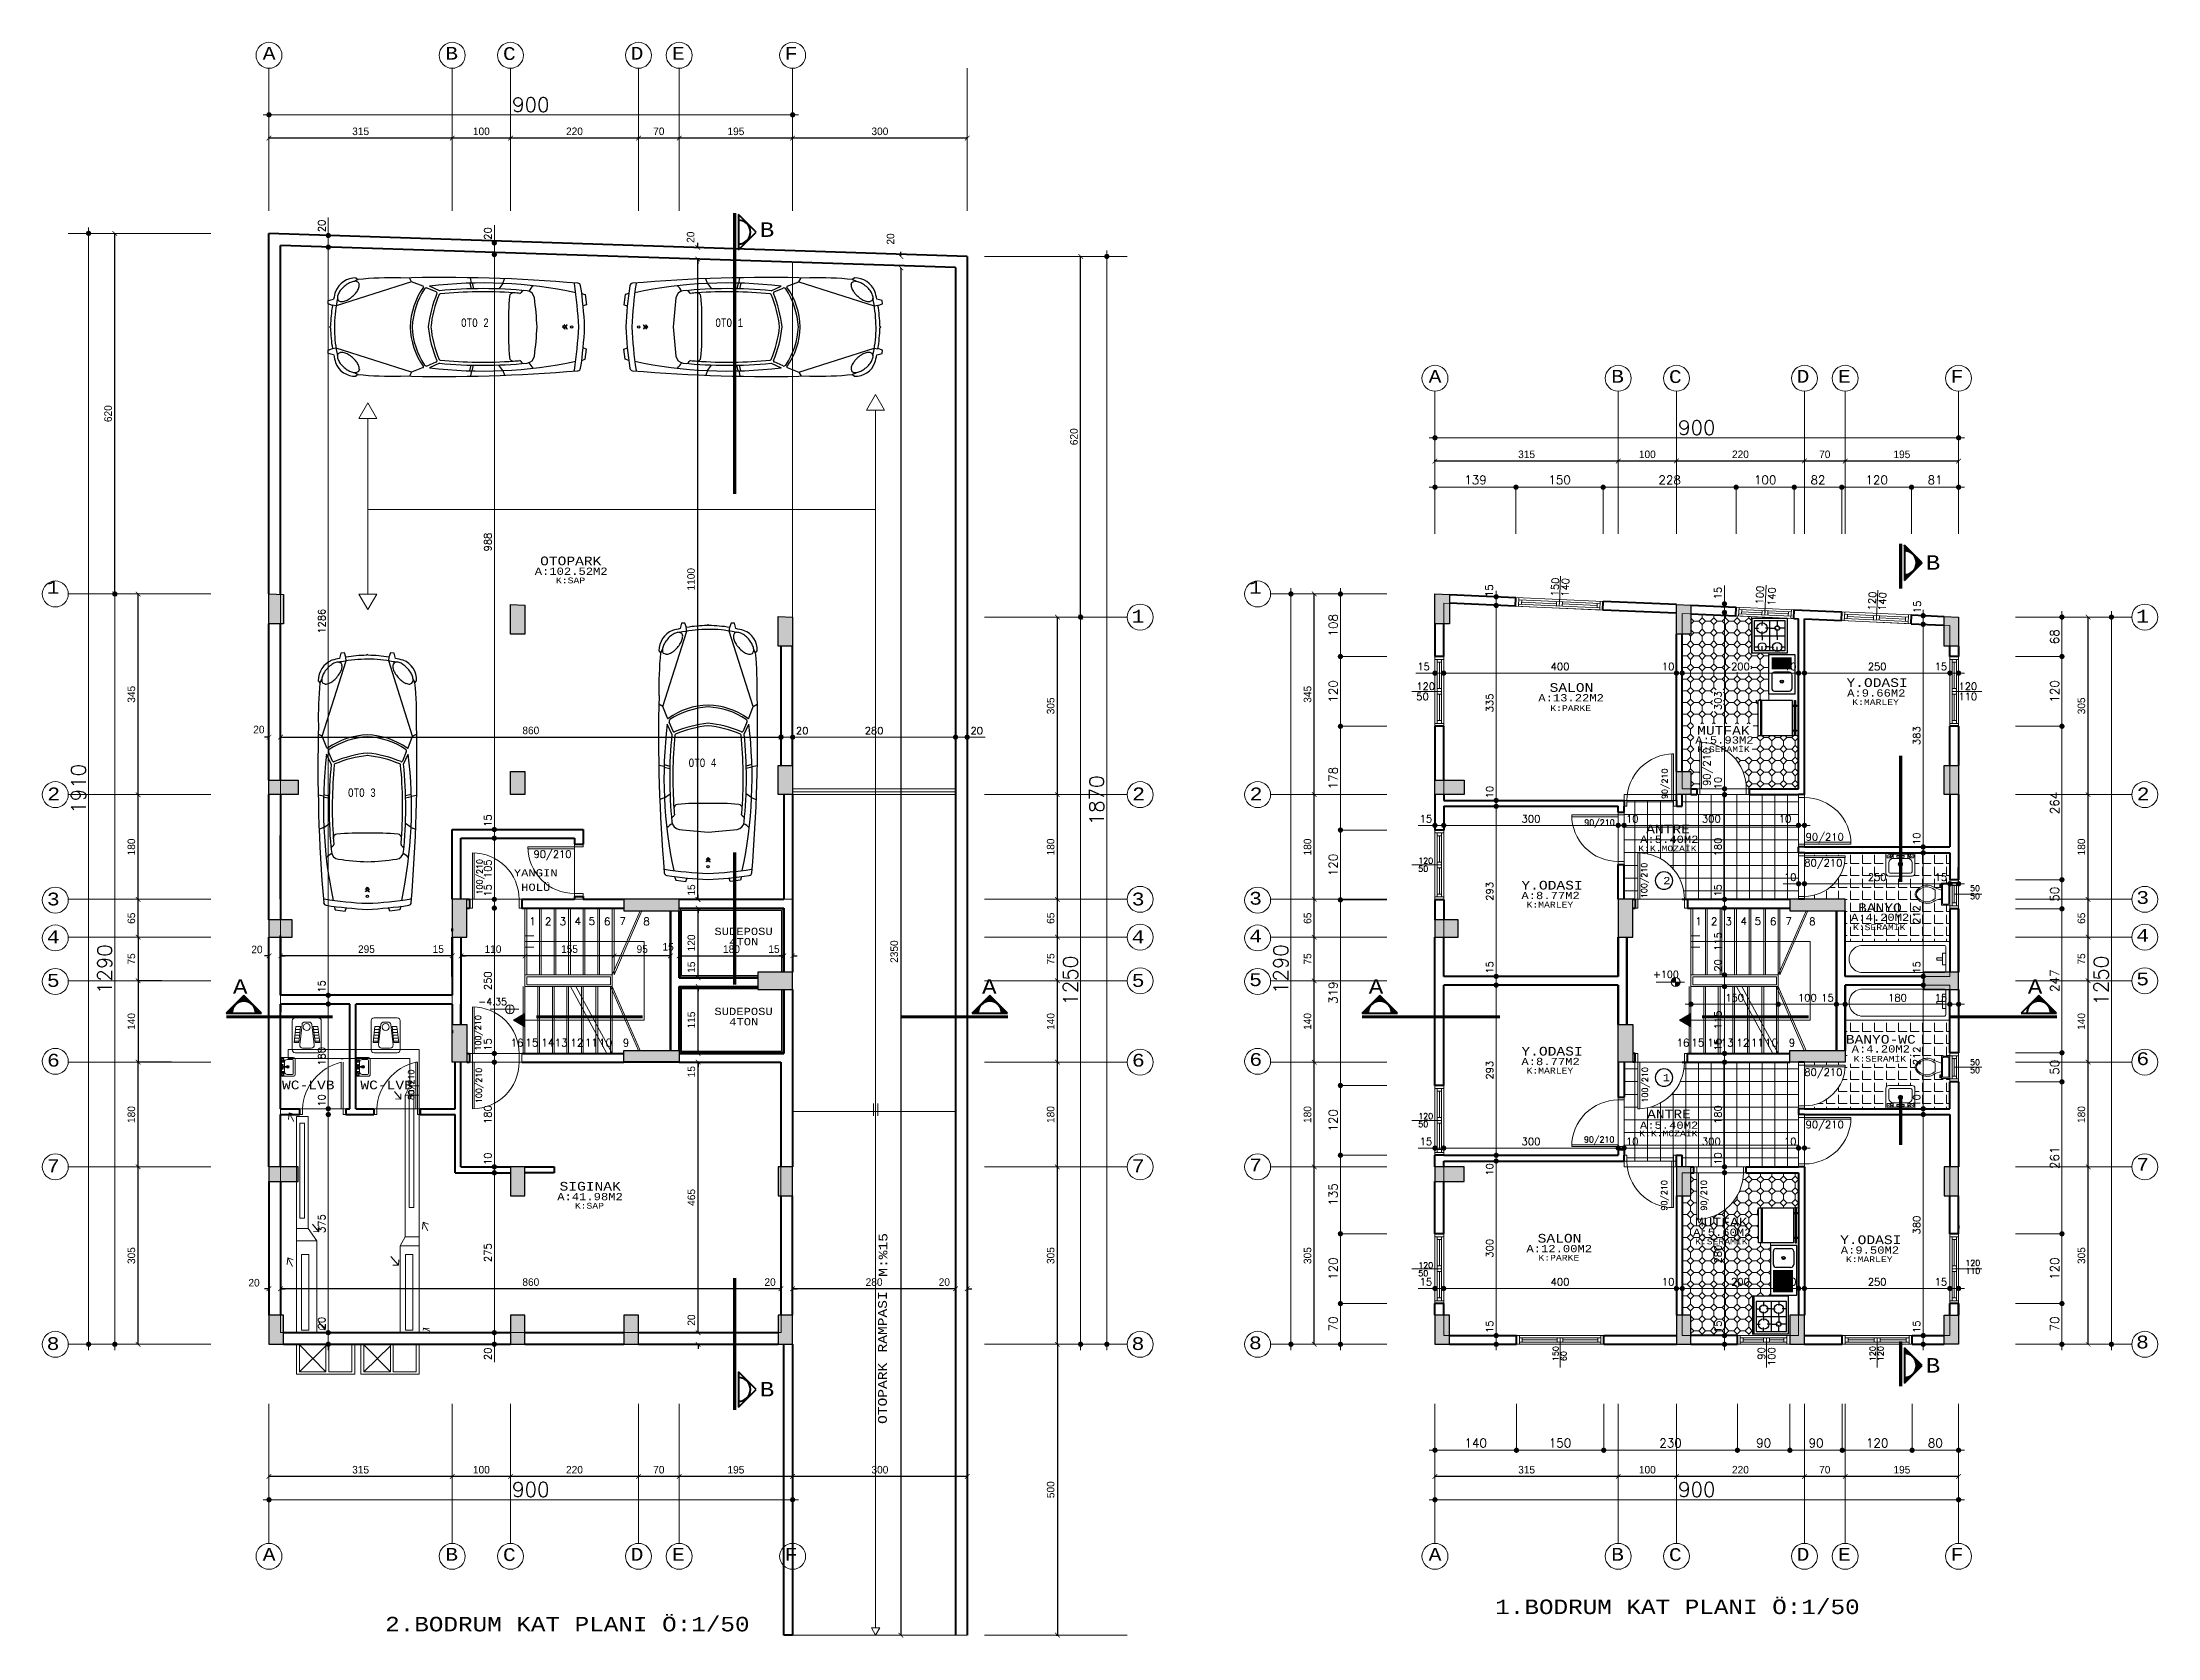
# Model space of a CAD drawing. Header units: millimetres. Extents: x 35860 to 71103, y -11298 to -8385.
# Drawn here: x 40772 to 44408, y -11128 to -8385 of the extents above; entities that cross this region are included whole.
import ezdxf
from ezdxf.enums import TextEntityAlignment as Align

# ---------------------------------------------------------------- set-up
doc = ezdxf.new("R2010")
doc.units = ezdxf.units.MM
doc.header["$MEASUREMENT"] = 0
doc.layers.get('0').update_dxf_attribs({"lineweight": 15})
doc.layers.get('Defpoints').update_dxf_attribs({"lineweight": 20})
for name, color, linetype, lineweight in [('02', 2, 'Continuous', 20), ('03_Yazı', 1, 'Continuous', 30), ('05', 4, 'Continuous', 50), ('07', 3, 'Continuous', 70), ('Aks&Tefriş', 5, 'Continuous', 20), ('Kolon', 6, 'Continuous', 30), ('Merd&Balkon', 40, 'Continuous', 20), ('Ölçü', 140, 'Continuous', 20)]:
    doc.layers.add(name, color=color, linetype=linetype, lineweight=lineweight)
doc.layers.add('Lay_X', color=45, linetype='Continuous', lineweight=13, plot=False)
doc.layers.add('M-TEF', color=63, linetype='Continuous')
doc.layers.add('TEF', color=1, linetype='Continuous')
doc.styles.add('0', font='txt.shx')
doc.styles.add('C', font='')
doc.styles.add('C2', font='', dxfattribs={"height": 12.5})
doc.styles.add('C3', font='', dxfattribs={"height": 15})
doc.styles.add('ROMANC', font='romanc', dxfattribs={"height": 0.11})
doc.styles.add('ÖLÇÜ', font='monotxt.shx', dxfattribs={"width": 0.75, "height": 0.12})
doc.styles.get('C').set_extended_font_data('Courier New Tur')
doc.styles.get('C2').set_extended_font_data('Courier New Tur')
doc.styles.get('C3').set_extended_font_data('Courier New Tur')
doc.dimstyles.new('2', dxfattribs={"dimtxt": 12.5, "dimasz": 1, "dimexe": 0, "dimexo": 0, "dimgap": 5, "dimtad": 1, "dimdec": 0, "dimlfac": -1, "dimzin": 12, "dimdsep": 46, "dimtxsty": '0', "dimblk": 'DOT', "dimcen": 2.5, "dimse1": 1, "dimse2": 1, "dimclrd": 256, "dimclrt": 1, "dimadec": 0, "dimazin": 0, "dimtfac": 1, "dimtdec": 0, "dimtmove": 0, "dimatfit": 0, "dimldrblk": 'DOT', "dimfxl": 1, "dimtolj": 1, "dimtzin": 0, "dimlwd": -1, "dimarcsym": 0})
doc.dimstyles.new('5', dxfattribs={"dimtxt": 25, "dimasz": 1, "dimexe": 0, "dimexo": 0, "dimgap": 5, "dimtad": 1, "dimdec": 0, "dimlfac": -1, "dimzin": 12, "dimdsep": 46, "dimtxsty": '0', "dimblk": 'DOT', "dimcen": 2.5, "dimse1": 1, "dimse2": 1, "dimclrd": 256, "dimclrt": 1, "dimadec": 8, "dimazin": 0, "dimtfac": 1, "dimtdec": 0, "dimtmove": 0, "dimatfit": 0, "dimldrblk": 'DOT', "dimfxl": 1, "dimtolj": 1, "dimtzin": 0, "dimlwd": -1, "dimarcsym": 0})
doc.dimstyles.new('_VI80I', dxfattribs={"dimtxt": 15, "dimasz": 1, "dimexe": 0, "dimexo": 100, "dimgap": 5, "dimtad": 1, "dimdec": 0, "dimlfac": -1, "dimzin": 12, "dimdsep": 46, "dimtxsty": '0', "dimblk1": 'DOT80_2', "dimblk2": 'DOT80_1', "dimsah": 1, "dimcen": 2.5, "dimse1": 1, "dimse2": 1, "dimclrd": 256, "dimclrt": 1, "dimadec": 8, "dimazin": 0, "dimtfac": 1, "dimtdec": 0, "dimtmove": 0, "dimatfit": 0, "dimldrblk": 'DOT', "dimfxl": 1, "dimtolj": 1, "dimtzin": 0, "dimlwd": -1, "dimarcsym": 0})
doc.dimstyles.new('STANDART', dxfattribs={"dimtxt": 13, "dimasz": 8, "dimexe": 1.25, "dimexo": 0.625, "dimgap": 5, "dimtad": 1, "dimdec": 0, "dimrnd": 5, "dimzin": 1, "dimdsep": 46, "dimtxsty": 'Standard', "dimblk1": 'ARCHTICK', "dimblk2": 'ARCHTICK', "dimsah": 1, "dimcen": 2.5, "dimclrd": 256, "dimclre": 256, "dimclrt": 1, "dimadec": 0, "dimazin": 0, "dimtfac": 1, "dimtdec": 0, "dimtofl": 0, "dimtmove": 1, "dimatfit": 0, "dimldrblk": 'ARCHTICK', "dimfxl": 1, "dimtolj": 1, "dimtzin": 0, "dimarcsym": 0})
pattern_1 = [(45, (-175, 0), (-5.3033009, 5.3033009), []), (45, (-169.697, 0), (-5.3033009, 5.3033009), [3.75, -1.875])]
pattern_2 = [(0, (-175, 0), (0, 21.875), []), (90, (-175, 0), (-21.875, 1e-15), [])]

msp = doc.modelspace()

# ---------------------------------------------------------------- texts
at = {"layer": '03_Yazı'}
for s, height, style, p in [('A', 22, 'C', (41151, -8414.8)), ('B', 22, 'C', (41464.7, -8414.8)), ('C', 22, 'C', (41563.9, -8415.3)), ('D', 22, 'C', (41783.3, -8414.8)), ('E', 22, 'C', (41854.6, -8414.8)), ('F', 22, 'C', (42048.3, -8414.8)), ('B', 25, 'C', (42005.2, -8719.5)), ('A', 22, 'C', (43154.9, -8970.2)), ('B', 22, 'C', (43468.6, -8970.2)), ('C', 22, 'C', (43567.9, -8970.7)), ('D', 22, 'C', (43787.3, -8970.2)), ('E', 22, 'C', (43858.6, -8970.2)), ('F', 22, 'C', (44052.3, -8970.2)), ('B', 25, 'C', (44009.2, -9291.8)), ('1', 22, 'C', (40779.7, -9332.9)), ('1', 22, 'C', (42846.2, -9332.9)), ('1', 22, 'C', (42644.3, -9382.6)), ('1', 22, 'C', (44370.9, -9382.6)), ('2', 22, 'C', (40780.8, -9688.2)), ('2', 22, 'C', (42645.4, -9688.2)), ('2', 22, 'C', (42847.3, -9688.2)), ('2', 22, 'C', (44371.9, -9688.2)), ('90/210', 10, 'ROMANC', (43422.4, -9731.4)), ('50', 10, 'ROMANC', (43137.1, -9810.8)), ('120', 10, 'ROMANC', (43137.1, -9797)), ('3', 22, 'C', (40780, -9868.9)), ('3', 22, 'C', (42644.6, -9868.9)), ('3', 22, 'C', (42846.4, -9867.6)), ('50', 10, 'ROMANC', (44085.4, -9844.4)), ('50', 10, 'ROMANC', (44085.4, -9858.2)), ('3', 22, 'C', (44371.1, -9866.3)), ('4', 22, 'C', (40780, -9933.9)), ('1', 13, '0', (41609.1, -9902.7)), ('2', 13, '0', (41636, -9902.9)), ('3', 13, '0', (41661.1, -9902.9)), ('4', 13, '0', (41687, -9902.5)), ('5', 13, '0', (41711.1, -9902.5)), ('6', 13, '0', (41737.5, -9902.9)), ('7', 13, '0', (41764.1, -9902.5)), ('8', 13, '0', (41804.9, -9902.9)), ('4', 22, 'C', (42644.6, -9933.9)), ('4', 22, 'C', (42846.4, -9932.6)), ('1', 13, '0', (43613, -9902.7)), ('2', 13, '0', (43640, -9902.9)), ('3', 13, '0', (43665, -9902.9)), ('4', 13, '0', (43690.9, -9902.5)), ('5', 13, '0', (43715.1, -9902.5)), ('6', 13, '0', (43741.5, -9902.9)), ('7', 13, '0', (43768.1, -9902.5)), ('8', 13, '0', (43808.8, -9902.9)), ('4', 22, 'C', (44371.1, -9931.3)), ('5', 22, 'C', (40780, -10008.9)), ('A ', 25, 'C', (41099.8, -10020.8)), ('A ', 25, 'C', (42387.3, -10020.8)), ('5', 22, 'C', (42644.6, -10008.9)), ('5', 22, 'C', (42846.4, -10007.6)), ('A ', 25, 'C', (43051.9, -10020.8)), ('A ', 25, 'C', (44184.7, -10020.8)), ('5', 22, 'C', (44371.1, -10006.3)), ('16', 13, '0', (41577, -10111.4)), ('15', 13, '0', (41602.4, -10111.2)), ('14', 13, '0', (41629.8, -10111.2)), ('13', 13, '0', (41652.7, -10111.4)), ('12', 13, '0', (41679.8, -10111.4)), ('11', 13, '0', (41704.6, -10111.2)), ('10', 13, '0', (41729.1, -10111.4)), ('9', 13, '0', (41769.9, -10111.4)), ('16', 13, '0', (43580.9, -10111.4)), ('15', 13, '0', (43606.4, -10111.2)), ('14', 13, '0', (43633.8, -10111.2)), ('13', 13, '0', (43656.7, -10111.4)), ('12', 13, '0', (43683.8, -10111.4)), ('11', 13, '0', (43708.6, -10111.2)), ('10', 13, '0', (43733, -10111.4)), ('9', 13, '0', (43773.9, -10111.4)), ('6', 22, 'C', (40780.3, -10146)), ('6', 22, 'C', (42644.9, -10146)), ('6', 22, 'C', (42846.8, -10144.7)), ('50', 10, 'ROMANC', (44085.4, -10143.5)), ('6', 22, 'C', (44371.4, -10143.4)), ('50', 10, 'ROMANC', (44085.4, -10157.3)), ('50', 10, 'ROMANC', (43137.1, -10249.9)), ('120', 10, 'ROMANC', (43137.1, -10236.1)), ('90/210', 10, 'ROMANC', (43421.9, -10276.2)), ('7', 22, 'C', (40780, -10327.6)), ('7', 22, 'C', (42644.7, -10327.6)), ('7', 22, 'C', (42846.5, -10326.3)), ('7', 22, 'C', (44371.2, -10325)), ('50', 10, 'ROMANC', (43137.1, -10506.3)), ('120', 10, 'ROMANC', (43137.1, -10492.5)), ('120', 10, 'ROMANC', (44077.3, -10488.5)), ('110', 10, 'ROMANC', (44077.3, -10502.3)), ('8', 22, 'C', (40779.6, -10633.2)), ('8', 22, 'C', (42644.3, -10633.2)), ('8', 22, 'C', (42846.1, -10631.8)), ('8', 22, 'C', (44370.8, -10630.5)), ('B', 25, 'C', (44009.2, -10672.1)), ('B', 25, 'C', (42005.2, -10713.1)), ('A', 22, 'C', (41151, -10995.5)), ('B', 22, 'C', (41464.7, -10995.5)), ('C', 22, 'C', (41563.9, -10996)), ('D', 22, 'C', (41783.3, -10995.5)), ('E', 22, 'C', (41854.6, -10995.5)), ('F', 22, 'C', (42048.3, -10995.5)), ('A', 22, 'C', (43154.9, -10995.5)), ('B', 22, 'C', (43468.6, -10995.5)), ('C', 22, 'C', (43567.9, -10996)), ('D', 22, 'C', (43787.3, -10995.5)), ('E', 22, 'C', (43858.6, -10995.5)), ('F', 22, 'C', (44052.3, -10995.5)), ('2.BODRUM KAT PLANI Ö:1/50', 25, 'C', (41361.4, -11117)), ('1.BODRUM KAT PLANI Ö:1/50', 25, 'C', (43269.4, -11087.2))]:
    msp.add_text(s, height=height, dxfattribs=dict(at, style=style)).set_placement(p)
at = {"layer": '03_Yazı', "ltscale": 0.4, "style": 'ÖLÇÜ', "width": 0.75}
for s, p in [('OTO 2', (41491.9, -8874.4)), ('OTO 1', (41929, -8874.4)), ('OTO 4', (41883, -9631)), ('OTO 3', (41297.6, -9682.3))]:
    msp.add_text(s, height=14.7, dxfattribs=at).set_placement(p)
at = {"layer": '03_Yazı', "style": 'ROMANC'}
for s, p in [('90/210', (43565.6, -9685.9)), ('90/210', (43565.6, -9685.9)), ('90/210', (43565.6, -9685.9)), ('100/210', (41528.7, -9850)), ('100/210', (43530.3, -9856.3)), ('100/210', (41526.1, -10118.4)), ('80/210', (41411.1, -10203.3)), ('100/210', (41527.4, -10208.8)), ('100/210', (43531.6, -10207.8)), ('90/210', (43564.7, -10393.6)), ('90/210', (43564.7, -10393.6)), ('90/210', (43564.7, -10393.6)), ('90/210', (43632.9, -10393.6)), ('90/210', (43632.9, -10393.6)), ('90/210', (43632.9, -10393.6)), ('150', (43378.2, -10652.3)), ('60', (43392, -10652.3)), ('120', (43923, -10652.3)), ('120', (43936.8, -10652.3))]:
    msp.add_text(s, height=10, rotation=90, dxfattribs=at).set_placement(p)
at = {"layer": '03_Yazı'}
for s, height, style, p in [('YANGIN', 12.5, 'C2', (41620.2, -9812.8)), ('HOLÜ', 12.5, 'C2', (41620.2, -9837.6)), ('WC-LVB', 15, 'C3', (41229.3, -10177.5)), ('WC-LVB', 15, 'C3', (41364, -10177.5))]:
    msp.add_text(s, height=height, dxfattribs=dict(at, style=style)).set_placement(p, align=Align.MIDDLE_CENTER)
at = {"layer": '03_Yazı', "color": 4, "style": 'ROMANC'}
for s, p in [('+100', (43540.7, -9993.4)), ('-4.35', (41521.7, -10040.4))]:
    msp.add_text(s, height=12, dxfattribs=at).set_placement(p)
at = {"layer": '03_Yazı', "style": '0'}
for s, p in [('90', (43733.1, -10628.4)), ('100', (43750.7, -10628.4))]:
    msp.add_text(s, height=12.5, rotation=90, dxfattribs=at).set_placement(p, align=Align.RIGHT)
at = {"layer": '03_Yazı', "style": 'C', "flags": 12}
for tag, text, height, p in [('OTOPARK', 'Y.ODASI', 15, (41680.4, -9276.6)), ('K:SAP', 'K:MARLEY', 10, (41680.1, -9310.1)), ('SALON', 'SALON', 15, (43400.4, -9494.2)), ('Y.ODASI', 'Y.ODASI', 15, (43925.7, -9485.8)), ('K:PARKE', 'K:PARKE', 10, (43399.1, -9529.8)), ('K:MARLEY', 'K:MARLEY', 10, (43923.1, -9519.3)), ('MUTFAK', 'MUTFAK', 15, (43661.5, -9568)), ('K:SERAMİK', 'K:SERAMİK', 10, (43661.7, -9600.3)), ('ANTRE', 'ANTRE', 15, (43566.4, -9737.5)), ('K:K.MOZAİK', 'K:K.MOZAİK', 10, (43565.3, -9771)), ('Y.ODASI', 'Y.ODASI', 15, (43367, -9834.1)), ('K:MARLEY', 'K:MARLEY', 10, (43363.3, -9867.6)), ('BANYO', 'BANYO', 15, (43930.5, -9872.9)), ('SUDEPOSU', 'Y.ODASI', 12.5, (41977.5, -9913.5)), ('K:SERAMİK', 'K:SERAMİK', 10, (43929.3, -9906.4)), ('SUDEPOSU', 'Y.ODASI', 12.5, (41977.5, -10051.1)), ('BANYO-WC', 'BANYO', 15, (43932, -10099.1)), ('Y.ODASI', 'Y.ODASI', 15, (43367, -10119.5)), ('K:SERAMİK', 'K:SERAMİK', 10, (43930.5, -10132.6)), ('K:MARLEY', 'K:MARLEY', 10, (43363.3, -10152.9)), ('ANTRE', 'ANTRE', 15, (43568, -10227.4)), ('K:K.MOZAİK', 'K:K.MOZAİK', 10, (43566.9, -10260.9)), ('SIGINAK', 'Y.ODASI', 15, (41713.8, -10351.7)), ('K:SAP', 'K:MARLEY', 10, (41712.5, -10385.2)), ('SALON', 'SALON', 15, (43379.9, -10441.1)), ('MUTFAK', 'MUTFAK', 15, (43657.8, -10413.1)), ('K:PARKE', 'K:PARKE', 10, (43378.7, -10474.6)), ('K:SERAMİK', 'K:SERAMİK', 10, (43658, -10446.6)), ('Y.ODASI', 'Y.ODASI', 15, (43914.8, -10443.7)), ('K:MARLEY', 'K:MARLEY', 10, (43912.2, -10477.2))]:
    msp.add_attdef(tag, text=text, height=height, dxfattribs=at).set_placement(p, align=Align.MIDDLE_CENTER)
at = {"layer": '03_Yazı', "style": 'C'}
for tag, p in [('A:102.52M2', (41681.2, -9294.3)), ('A:13.22M2', (43399.8, -9511.9)), ('A:9.66M2', (43924.3, -9503.6)), ('A:5.93M2', (43663.3, -9584.5)), ('A:5.40M2', (43568.6, -9755.2)), ('A:8.77M2', (43364.5, -9851.8)), ('A:4.20M2', (43930.9, -9889.3)), ('4TON', (41977.8, -9931.2)), ('4TON', (41977.8, -10068.9)), ('A:8.77M2', (43364.5, -10137.2)), ('A:4.20M2', (43932.1, -10115.5)), ('A:5.40M2', (43568.2, -10246.7)), ('A:41.98M2', (41713.6, -10369.5)), ('A:5.60M2', (43659.6, -10430.9)), ('A:12.00M2', (43379.4, -10458.9)), ('A:9.50M2', (43913.4, -10461.4))]:
    msp.add_attdef(tag, text='A:10.00m2', height=12.5, dxfattribs=at).set_placement(p, align=Align.MIDDLE_CENTER)
at = {"layer": '03_Yazı', "style": 'C', "flags": 12}
for tag, p in [('M:%15', (42217.2, -10469.7)), ('RAMPASI', (42216.2, -10584.9)), ('OTOPARK', (42216.2, -10707.7))]:
    msp.add_attdef(tag, text='Y.ODASI', height=15, rotation=90, dxfattribs=at).set_placement(p, align=Align.MIDDLE_CENTER)

# ---------------------------------------------------------------- blocks, each defined once
blk = doc.blocks.new('_ARCHTICK')
at = {"color": 0, "linetype": 'ByBlock', "const_width": 0.15}
blk.add_lwpolyline([(-0.5, -0.5), (0.5, 0.5)], dxfattribs=at)
blk = doc.blocks.new('*D7')
at = {"layer": 'Defpoints', "color": 0, "transparency": 16777216}
for p in [(41851.8, -9955.6), (41851.8, -9955.6), (41866.8, -9955.6)]:
    blk.add_point(p, dxfattribs=at)
at = {"layer": 'Ölçü', "lineweight": -2, "transparency": 16777216}
for p, q in [((41851.8, -9955.6), (41843.8, -9955.6)), ((41851.8, -9955), (41851.8, -9954.4)), ((41866.8, -9955.6), (41874.8, -9955.6))]:
    blk.add_line(p, q, dxfattribs=at)
at = {"layer": 'Ölçü', "lineweight": -2, "transparency": 16777216, "xscale": 8, "yscale": 8, "zscale": 8}
blk.add_blockref('_ARCHTICK', (41851.8, -9955.6), dxfattribs=at)
at = {"layer": 'Ölçü', "lineweight": -2, "transparency": 16777216, "xscale": 8, "yscale": 8, "zscale": 8, "rotation": 180}
blk.add_blockref('_ARCHTICK', (41866.8, -9955.6), dxfattribs=at)
at = {"layer": 'Ölçü', "color": 1, "transparency": 16777216, "insert": (41847.8, -9940.1), "char_height": 13, "attachment_point": 5}
blk.add_mtext('\\A1;15', dxfattribs=at)
blk = doc.blocks.new('*D8')
at = {"layer": 'Defpoints', "color": 0, "transparency": 16777216}
for p in [(41754.8, -9955.6), (41754.8, -9955.6), (41851.8, -9955.6)]:
    blk.add_point(p, dxfattribs=at)
at = {"layer": 'Ölçü', "lineweight": -2, "transparency": 16777216}
for p, q in [((41754.8, -9955), (41754.8, -9954.4)), ((41851.8, -9955.6), (41754.8, -9955.6))]:
    blk.add_line(p, q, dxfattribs=at)
at = {"layer": 'Ölçü', "lineweight": -2, "transparency": 16777216, "xscale": 8, "yscale": 8, "zscale": 8, "rotation": 180}
blk.add_blockref('_ARCHTICK', (41754.8, -9955.6), dxfattribs=at)
at = {"layer": 'Ölçü', "lineweight": -2, "transparency": 16777216, "xscale": 8, "yscale": 8, "zscale": 8}
blk.add_blockref('_ARCHTICK', (41851.8, -9955.6), dxfattribs=at)
at = {"layer": 'Ölçü', "color": 1, "transparency": 16777216, "insert": (41803.3, -9944.1), "char_height": 13, "attachment_point": 5}
blk.add_mtext('\\A1;95', dxfattribs=at)
blk = doc.blocks.new('*D9')
at = {"layer": 'Defpoints', "color": 0, "transparency": 16777216}
for p in [(41601.8, -9955.6), (41601.8, -9955.6), (41754.8, -9955.6)]:
    blk.add_point(p, dxfattribs=at)
at = {"layer": 'Ölçü', "lineweight": -2, "transparency": 16777216}
for p, q in [((41601.8, -9955), (41601.8, -9954.4)), ((41754.8, -9955.6), (41601.8, -9955.6))]:
    blk.add_line(p, q, dxfattribs=at)
at = {"layer": 'Ölçü', "lineweight": -2, "transparency": 16777216, "xscale": 8, "yscale": 8, "zscale": 8, "rotation": 180}
blk.add_blockref('_ARCHTICK', (41601.8, -9955.6), dxfattribs=at)
at = {"layer": 'Ölçü', "lineweight": -2, "transparency": 16777216, "xscale": 8, "yscale": 8, "zscale": 8}
blk.add_blockref('_ARCHTICK', (41754.8, -9955.6), dxfattribs=at)
at = {"layer": 'Ölçü', "color": 1, "transparency": 16777216, "insert": (41678.3, -9944.1), "char_height": 13, "attachment_point": 5}
blk.add_mtext('\\A1;155', dxfattribs=at)
blk = doc.blocks.new('*D10')
at = {"layer": 'Defpoints', "color": 0, "transparency": 16777216}
for p in [(41491.8, -9955.6), (41491.8, -9955.6), (41601.8, -9955.6)]:
    blk.add_point(p, dxfattribs=at)
at = {"layer": 'Ölçü', "lineweight": -2, "transparency": 16777216}
for p, q in [((41491.8, -9955), (41491.8, -9954.4)), ((41601.8, -9955.6), (41491.8, -9955.6))]:
    blk.add_line(p, q, dxfattribs=at)
at = {"layer": 'Ölçü', "lineweight": -2, "transparency": 16777216, "xscale": 8, "yscale": 8, "zscale": 8, "rotation": 180}
blk.add_blockref('_ARCHTICK', (41491.8, -9955.6), dxfattribs=at)
at = {"layer": 'Ölçü', "lineweight": -2, "transparency": 16777216, "xscale": 8, "yscale": 8, "zscale": 8}
blk.add_blockref('_ARCHTICK', (41601.8, -9955.6), dxfattribs=at)
at = {"layer": 'Ölçü', "color": 1, "transparency": 16777216, "insert": (41546.8, -9944.1), "char_height": 13, "attachment_point": 5}
blk.add_mtext('\\A1;110', dxfattribs=at)
blk = doc.blocks.new('*D11')
at = {"layer": 'Defpoints', "color": 0, "transparency": 16777216}
for p in [(41476.8, -9955.6), (41476.8, -9955.6), (41491.8, -9955.6)]:
    blk.add_point(p, dxfattribs=at)
at = {"layer": 'Ölçü', "lineweight": -2, "transparency": 16777216}
for p, q in [((41476.8, -9955.6), (41468.8, -9955.6)), ((41476.8, -9956.2), (41476.8, -9956.9)), ((41491.8, -9955.6), (41499.8, -9955.6)), ((41491.8, -9956.2), (41491.8, -9956.9))]:
    blk.add_line(p, q, dxfattribs=at)
at = {"layer": 'Ölçü', "lineweight": -2, "transparency": 16777216, "xscale": 8, "yscale": 8, "zscale": 8}
blk.add_blockref('_ARCHTICK', (41476.8, -9955.6), dxfattribs=at)
at = {"layer": 'Ölçü', "lineweight": -2, "transparency": 16777216, "xscale": 8, "yscale": 8, "zscale": 8, "rotation": 180}
blk.add_blockref('_ARCHTICK', (41491.8, -9955.6), dxfattribs=at)
at = {"layer": 'Ölçü', "color": 1, "transparency": 16777216, "insert": (41452.8, -9944.1), "char_height": 13, "attachment_point": 5}
blk.add_mtext('\\A1;15', dxfattribs=at)
blk = doc.blocks.new('*D12')
at = {"layer": 'Defpoints', "color": 0, "transparency": 16777216}
for p in [(41161.8, -9955.5), (41161.8, -9955.6), (41181.8, -9955.5)]:
    blk.add_point(p, dxfattribs=at)
at = {"layer": 'Ölçü', "lineweight": -2, "transparency": 16777216}
for p, q in [((41161.8, -9955.6), (41153.8, -9955.6)), ((41161.8, -9956.1), (41161.8, -9956.9)), ((41181.8, -9955.6), (41189.8, -9955.6))]:
    blk.add_line(p, q, dxfattribs=at)
at = {"layer": 'Ölçü', "lineweight": -2, "transparency": 16777216, "xscale": 8, "yscale": 8, "zscale": 8}
blk.add_blockref('_ARCHTICK', (41161.8, -9955.6), dxfattribs=at)
at = {"layer": 'Ölçü', "lineweight": -2, "transparency": 16777216, "xscale": 8, "yscale": 8, "zscale": 8, "rotation": 180}
blk.add_blockref('_ARCHTICK', (41181.8, -9955.6), dxfattribs=at)
at = {"layer": 'Ölçü', "color": 1, "transparency": 16777216, "insert": (41141.1, -9944.7), "char_height": 13, "attachment_point": 5}
blk.add_mtext('\\A1;20', dxfattribs=at)
blk = doc.blocks.new('*D13')
at = {"layer": 'Defpoints', "color": 0, "transparency": 16777216}
for p in [(41866.8, -9955.6), (42046.7, -9955.6), (42046.7, -9955.6)]:
    blk.add_point(p, dxfattribs=at)
at = {"layer": 'Ölçü', "lineweight": -2, "transparency": 16777216}
for p, q in [((41866.8, -9955), (41866.8, -9954.4)), ((41866.8, -9955.6), (42046.7, -9955.6)), ((42046.7, -9955), (42046.7, -9954.4))]:
    blk.add_line(p, q, dxfattribs=at)
at = {"layer": 'Ölçü', "lineweight": -2, "transparency": 16777216, "xscale": 8, "yscale": 8, "zscale": 8, "rotation": 180}
blk.add_blockref('_ARCHTICK', (41866.8, -9955.6), dxfattribs=at)
at = {"layer": 'Ölçü', "lineweight": -2, "transparency": 16777216, "xscale": 8, "yscale": 8, "zscale": 8}
blk.add_blockref('_ARCHTICK', (42046.7, -9955.6), dxfattribs=at)
at = {"layer": 'Ölçü', "color": 1, "transparency": 16777216, "insert": (41956.7, -9944.1), "char_height": 13, "attachment_point": 5}
blk.add_mtext('\\A1;180', dxfattribs=at)
blk = doc.blocks.new('*D14')
at = {"layer": 'Defpoints', "color": 0, "transparency": 16777216}
for p in [(42046.7, -9955.6), (42061.8, -9955.6), (42061.8, -9955.6)]:
    blk.add_point(p, dxfattribs=at)
at = {"layer": 'Ölçü', "lineweight": -2, "transparency": 16777216}
for p, q in [((42046.7, -9955.6), (42038.7, -9955.6)), ((42061.8, -9955), (42061.8, -9954.4)), ((42061.8, -9955.6), (42069.8, -9955.6))]:
    blk.add_line(p, q, dxfattribs=at)
at = {"layer": 'Ölçü', "lineweight": -2, "transparency": 16777216, "xscale": 8, "yscale": 8, "zscale": 8}
blk.add_blockref('_ARCHTICK', (42046.7, -9955.6), dxfattribs=at)
at = {"layer": 'Ölçü', "lineweight": -2, "transparency": 16777216, "xscale": 8, "yscale": 8, "zscale": 8, "rotation": 180}
blk.add_blockref('_ARCHTICK', (42061.8, -9955.6), dxfattribs=at)
at = {"layer": 'Ölçü', "color": 1, "transparency": 16777216, "insert": (42029.8, -9944.1), "char_height": 13, "attachment_point": 5}
blk.add_mtext('\\A1;15', dxfattribs=at)
blk = doc.blocks.new('*D15')
at = {"layer": 'Defpoints', "color": 0, "transparency": 16777216}
for p in [(42341.8, -10528), (42341.8, -10528), (42361.8, -10528)]:
    blk.add_point(p, dxfattribs=at)
at = {"layer": 'Ölçü', "lineweight": -2, "transparency": 16777216}
for p, q in [((42341.8, -10528), (42333.8, -10528)), ((42341.8, -10527.4), (42341.8, -10526.7)), ((42361.8, -10527.4), (42361.8, -10526.7)), ((42361.8, -10528), (42369.8, -10528))]:
    blk.add_line(p, q, dxfattribs=at)
at = {"layer": 'Ölçü', "lineweight": -2, "transparency": 16777216, "xscale": 8, "yscale": 8, "zscale": 8}
blk.add_blockref('_ARCHTICK', (42341.8, -10528), dxfattribs=at)
at = {"layer": 'Ölçü', "lineweight": -2, "transparency": 16777216, "xscale": 8, "yscale": 8, "zscale": 8, "rotation": 180}
blk.add_blockref('_ARCHTICK', (42361.8, -10528), dxfattribs=at)
at = {"layer": 'Ölçü', "color": 1, "transparency": 16777216, "insert": (42322.5, -10516.5), "char_height": 13, "attachment_point": 5}
blk.add_mtext('\\A1;20', dxfattribs=at)
blk = doc.blocks.new('*D16')
at = {"layer": 'Defpoints', "color": 0, "transparency": 16777216}
for p in [(41161.8, -10528), (41161.8, -10528), (41181.8, -10528)]:
    blk.add_point(p, dxfattribs=at)
at = {"layer": 'Ölçü', "lineweight": -2, "transparency": 16777216}
for p, q in [((41161.8, -10528), (41153.8, -10528)), ((41161.8, -10528.6), (41161.8, -10529.2)), ((41181.8, -10528), (41189.8, -10528))]:
    blk.add_line(p, q, dxfattribs=at)
at = {"layer": 'Ölçü', "lineweight": -2, "transparency": 16777216, "xscale": 8, "yscale": 8, "zscale": 8}
blk.add_blockref('_ARCHTICK', (41161.8, -10528), dxfattribs=at)
at = {"layer": 'Ölçü', "lineweight": -2, "transparency": 16777216, "xscale": 8, "yscale": 8, "zscale": 8, "rotation": 180}
blk.add_blockref('_ARCHTICK', (41181.8, -10528), dxfattribs=at)
at = {"layer": 'Ölçü', "color": 1, "transparency": 16777216, "insert": (41136.1, -10517.6), "char_height": 13, "attachment_point": 5}
blk.add_mtext('\\A1;20', dxfattribs=at)
blk = doc.blocks.new('*D17')
at = {"layer": 'Defpoints', "color": 0, "transparency": 16777216}
for p in [(41161.8, -9579.6), (41161.8, -9581.5), (41181.8, -9581.5)]:
    blk.add_point(p, dxfattribs=at)
at = {"layer": 'Ölçü', "lineweight": -2, "transparency": 16777216}
for p, q in [((41161.8, -9579.6), (41153.8, -9579.6)), ((41161.8, -9580.9), (41161.8, -9578.4)), ((41181.8, -9579.6), (41189.8, -9579.6))]:
    blk.add_line(p, q, dxfattribs=at)
at = {"layer": 'Ölçü', "lineweight": -2, "transparency": 16777216, "xscale": 8, "yscale": 8, "zscale": 8}
blk.add_blockref('_ARCHTICK', (41161.8, -9579.6), dxfattribs=at)
at = {"layer": 'Ölçü', "lineweight": -2, "transparency": 16777216, "xscale": 8, "yscale": 8, "zscale": 8, "rotation": 180}
blk.add_blockref('_ARCHTICK', (41181.8, -9579.6), dxfattribs=at)
at = {"layer": 'Ölçü', "color": 1, "transparency": 16777216, "insert": (41144.4, -9566.6), "char_height": 13, "attachment_point": 5}
blk.add_mtext('\\A1;20', dxfattribs=at)
blk = doc.blocks.new('*D18')
at = {"layer": 'Defpoints', "color": 0, "transparency": 16777216}
for p in [(42061.8, -10528), (42061.8, -10528), (42341.8, -10528)]:
    blk.add_point(p, dxfattribs=at)
at = {"layer": 'Ölçü', "lineweight": -2, "transparency": 16777216}
for p, q in [((42061.8, -10527.4), (42061.8, -10526.8)), ((42341.8, -10528), (42061.8, -10528)), ((42341.8, -10527.4), (42341.8, -10526.8))]:
    blk.add_line(p, q, dxfattribs=at)
at = {"layer": 'Ölçü', "lineweight": -2, "transparency": 16777216, "xscale": 8, "yscale": 8, "zscale": 8, "rotation": 180}
blk.add_blockref('_ARCHTICK', (42061.8, -10528), dxfattribs=at)
at = {"layer": 'Ölçü', "lineweight": -2, "transparency": 16777216, "xscale": 8, "yscale": 8, "zscale": 8}
blk.add_blockref('_ARCHTICK', (42341.8, -10528), dxfattribs=at)
at = {"layer": 'Ölçü', "color": 1, "transparency": 16777216, "insert": (42201.8, -10516.5), "char_height": 13, "attachment_point": 5}
blk.add_mtext('\\A1;280', dxfattribs=at)
blk = doc.blocks.new('*D19')
at = {"layer": 'Defpoints', "color": 0, "transparency": 16777216}
for p in [(42041.8, -10528), (42041.8, -10528), (42061.8, -10528)]:
    blk.add_point(p, dxfattribs=at)
at = {"layer": 'Ölçü', "lineweight": -2, "transparency": 16777216}
for p, q in [((42041.8, -10528), (42033.8, -10528)), ((42041.8, -10527.4), (42041.8, -10526.8)), ((42061.8, -10528), (42069.8, -10528))]:
    blk.add_line(p, q, dxfattribs=at)
at = {"layer": 'Ölçü', "lineweight": -2, "transparency": 16777216, "xscale": 8, "yscale": 8, "zscale": 8}
blk.add_blockref('_ARCHTICK', (42041.8, -10528), dxfattribs=at)
at = {"layer": 'Ölçü', "lineweight": -2, "transparency": 16777216, "xscale": 8, "yscale": 8, "zscale": 8, "rotation": 180}
blk.add_blockref('_ARCHTICK', (42061.8, -10528), dxfattribs=at)
at = {"layer": 'Ölçü', "color": 1, "transparency": 16777216, "insert": (42023, -10516.5), "char_height": 13, "attachment_point": 5}
blk.add_mtext('\\A1;20', dxfattribs=at)
blk = doc.blocks.new('*D20')
at = {"layer": 'Defpoints', "color": 0, "transparency": 16777216}
for p in [(41181.8, -10528), (41181.8, -10528), (42041.8, -10528)]:
    blk.add_point(p, dxfattribs=at)
at = {"layer": 'Ölçü', "lineweight": -2, "transparency": 16777216}
for p, q in [((42041.8, -10528), (41181.8, -10528)), ((41181.8, -10528.6), (41181.8, -10529.3))]:
    blk.add_line(p, q, dxfattribs=at)
at = {"layer": 'Ölçü', "lineweight": -2, "transparency": 16777216, "xscale": 8, "yscale": 8, "zscale": 8, "rotation": 180}
blk.add_blockref('_ARCHTICK', (41181.8, -10528), dxfattribs=at)
at = {"layer": 'Ölçü', "lineweight": -2, "transparency": 16777216, "xscale": 8, "yscale": 8, "zscale": 8}
blk.add_blockref('_ARCHTICK', (42041.8, -10528), dxfattribs=at)
at = {"layer": 'Ölçü', "color": 1, "transparency": 16777216, "insert": (41611.8, -10516.5), "char_height": 13, "attachment_point": 5}
blk.add_mtext('\\A1;860', dxfattribs=at)
blk = doc.blocks.new('*D21')
at = {"layer": 'Defpoints', "color": 0, "transparency": 16777216}
for p in [(41181.8, -9955.6), (41181.8, -9955.6), (41476.8, -9955.6)]:
    blk.add_point(p, dxfattribs=at)
at = {"layer": 'Ölçü', "lineweight": -2, "transparency": 16777216}
for p, q in [((41181.8, -9955), (41181.8, -9954.4)), ((41476.8, -9955.6), (41181.8, -9955.6)), ((41476.8, -9955), (41476.8, -9954.4))]:
    blk.add_line(p, q, dxfattribs=at)
at = {"layer": 'Ölçü', "lineweight": -2, "transparency": 16777216, "xscale": 8, "yscale": 8, "zscale": 8, "rotation": 180}
blk.add_blockref('_ARCHTICK', (41181.8, -9955.6), dxfattribs=at)
at = {"layer": 'Ölçü', "lineweight": -2, "transparency": 16777216, "xscale": 8, "yscale": 8, "zscale": 8}
blk.add_blockref('_ARCHTICK', (41476.8, -9955.6), dxfattribs=at)
at = {"layer": 'Ölçü', "color": 1, "transparency": 16777216, "insert": (41329.3, -9944.1), "char_height": 13, "attachment_point": 5}
blk.add_mtext('\\A1;295', dxfattribs=at)
blk = doc.blocks.new('*D22')
at = {"layer": 'Defpoints', "color": 0, "transparency": 16777216}
for p in [(41181.8, -9579.6), (42041.8, -9579.6), (42041.8, -9579.6)]:
    blk.add_point(p, dxfattribs=at)
at = {"layer": 'Ölçü', "lineweight": -2, "transparency": 16777216}
for p, q in [((41181.8, -9579), (41181.8, -9578.4)), ((41181.8, -9579.6), (42041.8, -9579.6)), ((42041.8, -9579), (42041.8, -9578.4))]:
    blk.add_line(p, q, dxfattribs=at)
at = {"layer": 'Ölçü', "lineweight": -2, "transparency": 16777216, "xscale": 8, "yscale": 8, "zscale": 8, "rotation": 180}
blk.add_blockref('_ARCHTICK', (41181.8, -9579.6), dxfattribs=at)
at = {"layer": 'Ölçü', "lineweight": -2, "transparency": 16777216, "xscale": 8, "yscale": 8, "zscale": 8}
blk.add_blockref('_ARCHTICK', (42041.8, -9579.6), dxfattribs=at)
at = {"layer": 'Ölçü', "color": 1, "transparency": 16777216, "insert": (41611.8, -9568.1), "char_height": 13, "attachment_point": 5}
blk.add_mtext('\\A1;860', dxfattribs=at)
blk = doc.blocks.new('*D23')
at = {"layer": 'Defpoints', "color": 0, "transparency": 16777216}
for p in [(41899.3, -10603.4), (41899.3, -10603.4), (41899.3, -10623.4)]:
    blk.add_point(p, dxfattribs=at)
at = {"layer": 'Ölçü', "lineweight": -2, "transparency": 16777216}
for p, q in [((41898.7, -10603.4), (41898, -10603.4)), ((41899.3, -10603.4), (41899.3, -10595.4)), ((41898.7, -10623.4), (41898, -10623.4)), ((41899.3, -10623.4), (41899.3, -10631.4))]:
    blk.add_line(p, q, dxfattribs=at)
at = {"layer": 'Ölçü', "lineweight": -2, "transparency": 16777216, "xscale": 8, "yscale": 8, "zscale": 8}
for p, rotation in [((41899.3, -10603.4), 270), ((41899.3, -10623.4), 90)]:
    blk.add_blockref('_ARCHTICK', p, dxfattribs=dict(at, rotation=rotation))
at = {"layer": 'Ölçü', "color": 1, "transparency": 16777216, "insert": (41887.8, -10581.8), "char_height": 13, "attachment_point": 5, "rotation": 90}
blk.add_mtext('\\A1;20', dxfattribs=at)
blk = doc.blocks.new('*D24')
at = {"layer": 'Defpoints', "color": 0, "transparency": 16777216}
for p in [(41899.3, -10138.4), (41899.3, -10138.4), (41899.3, -10603.4)]:
    blk.add_point(p, dxfattribs=at)
at = {"layer": 'Ölçü', "lineweight": -2, "transparency": 16777216}
for p, q in [((41898.7, -10138.4), (41898, -10138.4)), ((41899.3, -10603.4), (41899.3, -10138.4))]:
    blk.add_line(p, q, dxfattribs=at)
at = {"layer": 'Ölçü', "lineweight": -2, "transparency": 16777216, "xscale": 8, "yscale": 8, "zscale": 8}
for p, rotation in [((41899.3, -10138.4), 90), ((41899.3, -10603.4), 270)]:
    blk.add_blockref('_ARCHTICK', p, dxfattribs=dict(at, rotation=rotation))
at = {"layer": 'Ölçü', "color": 1, "transparency": 16777216, "insert": (41887.8, -10370.9), "char_height": 13, "attachment_point": 5, "rotation": 90}
blk.add_mtext('\\A1;465', dxfattribs=at)
blk = doc.blocks.new('*D25')
at = {"layer": 'Defpoints', "color": 0, "transparency": 16777216}
for p in [(41899.3, -10123.4), (41899.3, -10123.4), (41899.3, -10138.4)]:
    blk.add_point(p, dxfattribs=at)
at = {"layer": 'Ölçü', "lineweight": -2, "transparency": 16777216}
for p, q in [((41898.7, -10123.4), (41898, -10123.4)), ((41899.3, -10123.4), (41899.3, -10115.4)), ((41899.3, -10138.4), (41899.3, -10146.4))]:
    blk.add_line(p, q, dxfattribs=at)
at = {"layer": 'Ölçü', "lineweight": -2, "transparency": 16777216, "xscale": 8, "yscale": 8, "zscale": 8}
for p, rotation in [((41899.3, -10123.4), 270), ((41899.3, -10138.4), 90)]:
    blk.add_blockref('_ARCHTICK', p, dxfattribs=dict(at, rotation=rotation))
at = {"layer": 'Ölçü', "color": 1, "transparency": 16777216, "insert": (41887.8, -10154.7), "char_height": 13, "attachment_point": 5, "rotation": 90}
blk.add_mtext('\\A1;15', dxfattribs=at)
blk = doc.blocks.new('*D26')
at = {"layer": 'Defpoints', "color": 0, "transparency": 16777216}
for p in [(41899.3, -10008.4), (41899.3, -10008.4), (41899.3, -10123.4)]:
    blk.add_point(p, dxfattribs=at)
at = {"layer": 'Ölçü', "lineweight": -2, "transparency": 16777216}
for p, q in [((41898.7, -10008.4), (41898, -10008.4)), ((41899.3, -10123.4), (41899.3, -10008.4))]:
    blk.add_line(p, q, dxfattribs=at)
at = {"layer": 'Ölçü', "lineweight": -2, "transparency": 16777216, "xscale": 8, "yscale": 8, "zscale": 8}
for p, rotation in [((41899.3, -10008.4), 90), ((41899.3, -10123.4), 270)]:
    blk.add_blockref('_ARCHTICK', p, dxfattribs=dict(at, rotation=rotation))
at = {"layer": 'Ölçü', "color": 1, "transparency": 16777216, "insert": (41887.8, -10065.9), "char_height": 13, "attachment_point": 5, "rotation": 90}
blk.add_mtext('\\A1;115', dxfattribs=at)
blk = doc.blocks.new('*D27')
at = {"layer": 'Defpoints', "color": 0, "transparency": 16777216}
for p in [(41899.3, -9993.4), (41899.3, -9993.4), (41899.3, -10008.4)]:
    blk.add_point(p, dxfattribs=at)
at = {"layer": 'Ölçü', "lineweight": -2, "transparency": 16777216}
for p, q in [((41898.7, -9993.4), (41898, -9993.4)), ((41899.3, -9993.4), (41899.3, -9985.4)), ((41899.3, -10008.4), (41899.3, -10016.4))]:
    blk.add_line(p, q, dxfattribs=at)
at = {"layer": 'Ölçü', "lineweight": -2, "transparency": 16777216, "xscale": 8, "yscale": 8, "zscale": 8}
for p, rotation in [((41899.3, -9993.4), 270), ((41899.3, -10008.4), 90)]:
    blk.add_blockref('_ARCHTICK', p, dxfattribs=dict(at, rotation=rotation))
at = {"layer": 'Ölçü', "color": 1, "transparency": 16777216, "insert": (41887.8, -9975.1), "char_height": 13, "attachment_point": 5, "rotation": 90}
blk.add_mtext('\\A1;15', dxfattribs=at)
blk = doc.blocks.new('*D28')
at = {"layer": 'Defpoints', "color": 0, "transparency": 16777216}
for p in [(41899.3, -9873.4), (41899.3, -9873.4), (41899.3, -9993.4)]:
    blk.add_point(p, dxfattribs=at)
at = {"layer": 'Ölçü', "lineweight": -2, "transparency": 16777216}
for p, q in [((41898.7, -9873.4), (41898, -9873.4)), ((41899.3, -9993.4), (41899.3, -9873.4))]:
    blk.add_line(p, q, dxfattribs=at)
at = {"layer": 'Ölçü', "lineweight": -2, "transparency": 16777216, "xscale": 8, "yscale": 8, "zscale": 8}
for p, rotation in [((41899.3, -9873.4), 90), ((41899.3, -9993.4), 270)]:
    blk.add_blockref('_ARCHTICK', p, dxfattribs=dict(at, rotation=rotation))
at = {"layer": 'Ölçü', "color": 1, "transparency": 16777216, "insert": (41887.8, -9933.4), "char_height": 13, "attachment_point": 5, "rotation": 90}
blk.add_mtext('\\A1;120', dxfattribs=at)
blk = doc.blocks.new('*D29')
at = {"layer": 'Defpoints', "color": 0, "transparency": 16777216}
for p in [(41899.3, -9858.4), (41899.3, -9858.4), (41899.3, -9873.4)]:
    blk.add_point(p, dxfattribs=at)
at = {"layer": 'Ölçü', "lineweight": -2, "transparency": 16777216}
for p, q in [((41899.3, -9858.4), (41899.3, -9850.4)), ((41898.7, -9858.4), (41898, -9858.4)), ((41899.3, -9873.4), (41899.3, -9881.4))]:
    blk.add_line(p, q, dxfattribs=at)
at = {"layer": 'Ölçü', "lineweight": -2, "transparency": 16777216, "xscale": 8, "yscale": 8, "zscale": 8}
for p, rotation in [((41899.3, -9858.4), 270), ((41899.3, -9873.4), 90)]:
    blk.add_blockref('_ARCHTICK', p, dxfattribs=dict(at, rotation=rotation))
at = {"layer": 'Ölçü', "color": 1, "transparency": 16777216, "insert": (41887.8, -9842.3), "char_height": 13, "attachment_point": 5, "rotation": 90}
blk.add_mtext('\\A1;15', dxfattribs=at)
blk = doc.blocks.new('*D30')
at = {"layer": 'Defpoints', "color": 0, "transparency": 16777216}
for p in [(41898.7, -8757.8), (41898.7, -8757.8), (41899.3, -9858.4)]:
    blk.add_point(p, dxfattribs=at)
at = {"layer": 'Ölçü', "lineweight": -2, "transparency": 16777216}
for p, q in [((41898.7, -9858.4), (41898.7, -8757.8)), ((41899.3, -8757.8), (41899.9, -8757.8))]:
    blk.add_line(p, q, dxfattribs=at)
at = {"layer": 'Ölçü', "lineweight": -2, "transparency": 16777216, "xscale": 8, "yscale": 8, "zscale": 8}
for p, rotation in [((41898.7, -8757.8), 90), ((41898.7, -9858.4), 270)]:
    blk.add_blockref('_ARCHTICK', p, dxfattribs=dict(at, rotation=rotation))
at = {"layer": 'Ölçü', "color": 1, "transparency": 16777216, "insert": (41887.2, -9308.1), "char_height": 13, "attachment_point": 5, "rotation": 90}
blk.add_mtext('\\A1;1100', dxfattribs=at)
blk = doc.blocks.new('*D31')
at = {"layer": 'Defpoints', "color": 0, "transparency": 16777216}
for p in [(42247.9, -8753.1), (42247.9, -8773.1), (42247.9, -8773.1)]:
    blk.add_point(p, dxfattribs=at)
at = {"layer": 'Ölçü', "lineweight": -2, "transparency": 16777216}
for p, q in [((42247.9, -8753.1), (42247.9, -8745.1)), ((42247.3, -8773.1), (42246.6, -8773.1)), ((42247.9, -8773.1), (42247.9, -8781.1))]:
    blk.add_line(p, q, dxfattribs=at)
at = {"layer": 'Ölçü', "lineweight": -2, "transparency": 16777216, "xscale": 8, "yscale": 8, "zscale": 8}
for p, rotation in [((42247.9, -8753.1), 270), ((42247.9, -8773.1), 90)]:
    blk.add_blockref('_ARCHTICK', p, dxfattribs=dict(at, rotation=rotation))
at = {"layer": 'Ölçü', "color": 1, "transparency": 16777216, "insert": (42230.1, -8723.1), "char_height": 13, "attachment_point": 5, "rotation": 90}
blk.add_mtext('\\A1;20', dxfattribs=at)
blk = doc.blocks.new('*D32')
at = {"layer": 'Defpoints', "color": 0, "transparency": 16777216}
for p in [(42247.9, -8773.1), (42247.9, -11123.4), (42247.9, -11123.4)]:
    blk.add_point(p, dxfattribs=at)
at = {"layer": 'Ölçü', "lineweight": -2, "transparency": 16777216}
for p, q in [((42247.9, -8773.1), (42247.9, -11123.4)), ((42248.5, -11123.4), (42249.1, -11123.4))]:
    blk.add_line(p, q, dxfattribs=at)
at = {"layer": 'Ölçü', "lineweight": -2, "transparency": 16777216, "xscale": 8, "yscale": 8, "zscale": 8}
for p, rotation in [((42247.9, -8773.1), 90), ((42247.9, -11123.4), 270)]:
    blk.add_blockref('_ARCHTICK', p, dxfattribs=dict(at, rotation=rotation))
at = {"layer": 'Ölçü', "color": 1, "transparency": 16777216, "insert": (42236.4, -9948.3), "char_height": 13, "attachment_point": 5, "rotation": 90}
blk.add_mtext('\\A1;2350', dxfattribs=at)
blk = doc.blocks.new('DOT')
at = {"color": 0}
blk.add_line((-10, 0), (10, 0), dxfattribs=at)
at = {"color": 0, "const_width": 4.5}
blk.add_lwpolyline([(-2.25, 0, 1), (2.25, 0, 1)], format="xyb", close=True, dxfattribs=at)
blk = doc.blocks.new('*D326')
at = {"layer": 'Aks&Tefriş', "transparency": 16777216}
blk.add_line((42060.8, -10890.6), (41162.8, -10890.6), dxfattribs=at)
at = {"layer": 'Defpoints', "color": 0, "transparency": 16777216}
for p in [(41161.8, -10890.6), (41161.8, -10890.6), (42061.8, -10890.6)]:
    blk.add_point(p, dxfattribs=at)
at = {"layer": 'Aks&Tefriş', "transparency": 16777216, "rotation": 180}
blk.add_blockref('DOT', (41161.8, -10890.6), dxfattribs=at)
at = {"layer": 'Aks&Tefriş', "transparency": 16777216}
blk.add_blockref('DOT', (42061.8, -10890.6), dxfattribs=at)
at = {"layer": 'Aks&Tefriş', "color": 1, "transparency": 16777216, "insert": (41611.8, -10873.1), "char_height": 25, "attachment_point": 5, "style": '0'}
blk.add_mtext('\\A1;900', dxfattribs=at)
blk = doc.blocks.new('*D327')
at = {"layer": 'Aks&Tefriş', "lineweight": -2, "transparency": 16777216}
for p, q in [((41866.8, -10850), (41866.8, -10849.4)), ((42061.8, -10850.6), (41866.8, -10850.6))]:
    blk.add_line(p, q, dxfattribs=at)
at = {"layer": 'Defpoints', "color": 0, "transparency": 16777216}
for p in [(41866.8, -10850.6), (41866.8, -10850.6), (42061.8, -10850.6)]:
    blk.add_point(p, dxfattribs=at)
at = {"layer": 'Aks&Tefriş', "lineweight": -2, "transparency": 16777216, "xscale": 8, "yscale": 8, "zscale": 8, "rotation": 180}
blk.add_blockref('_ARCHTICK', (41866.8, -10850.6), dxfattribs=at)
at = {"layer": 'Aks&Tefriş', "lineweight": -2, "transparency": 16777216, "xscale": 8, "yscale": 8, "zscale": 8}
blk.add_blockref('_ARCHTICK', (42061.8, -10850.6), dxfattribs=at)
at = {"layer": 'Aks&Tefriş', "color": 1, "transparency": 16777216, "insert": (41964.3, -10839.1), "char_height": 13, "attachment_point": 5}
blk.add_mtext('\\A1;195', dxfattribs=at)
blk = doc.blocks.new('*D328')
at = {"layer": 'Aks&Tefriş', "lineweight": -2, "transparency": 16777216}
for p, q in [((41796.8, -10850), (41796.8, -10849.4)), ((41866.8, -10850.6), (41796.8, -10850.6))]:
    blk.add_line(p, q, dxfattribs=at)
at = {"layer": 'Defpoints', "color": 0, "transparency": 16777216}
for p in [(41796.8, -10850.6), (41796.8, -10850.6), (41866.8, -10850.6)]:
    blk.add_point(p, dxfattribs=at)
at = {"layer": 'Aks&Tefriş', "lineweight": -2, "transparency": 16777216, "xscale": 8, "yscale": 8, "zscale": 8, "rotation": 180}
blk.add_blockref('_ARCHTICK', (41796.8, -10850.6), dxfattribs=at)
at = {"layer": 'Aks&Tefriş', "lineweight": -2, "transparency": 16777216, "xscale": 8, "yscale": 8, "zscale": 8}
blk.add_blockref('_ARCHTICK', (41866.8, -10850.6), dxfattribs=at)
at = {"layer": 'Aks&Tefriş', "color": 1, "transparency": 16777216, "insert": (41831.8, -10839.1), "char_height": 13, "attachment_point": 5}
blk.add_mtext('\\A1;70', dxfattribs=at)
blk = doc.blocks.new('*D329')
at = {"layer": 'Aks&Tefriş', "lineweight": -2, "transparency": 16777216}
for p, q in [((41576.8, -10850), (41576.8, -10849.4)), ((41796.8, -10850.6), (41576.8, -10850.6))]:
    blk.add_line(p, q, dxfattribs=at)
at = {"layer": 'Defpoints', "color": 0, "transparency": 16777216}
for p in [(41576.8, -10850.6), (41576.8, -10850.6), (41796.8, -10850.6)]:
    blk.add_point(p, dxfattribs=at)
at = {"layer": 'Aks&Tefriş', "lineweight": -2, "transparency": 16777216, "xscale": 8, "yscale": 8, "zscale": 8, "rotation": 180}
blk.add_blockref('_ARCHTICK', (41576.8, -10850.6), dxfattribs=at)
at = {"layer": 'Aks&Tefriş', "lineweight": -2, "transparency": 16777216, "xscale": 8, "yscale": 8, "zscale": 8}
blk.add_blockref('_ARCHTICK', (41796.8, -10850.6), dxfattribs=at)
at = {"layer": 'Aks&Tefriş', "color": 1, "transparency": 16777216, "insert": (41686.8, -10839.1), "char_height": 13, "attachment_point": 5}
blk.add_mtext('\\A1;220', dxfattribs=at)
blk = doc.blocks.new('*D330')
at = {"layer": 'Aks&Tefriş', "lineweight": -2, "transparency": 16777216}
for p, q in [((41476.8, -10850), (41476.8, -10849.4)), ((41576.8, -10850.6), (41476.8, -10850.6))]:
    blk.add_line(p, q, dxfattribs=at)
at = {"layer": 'Defpoints', "color": 0, "transparency": 16777216}
for p in [(41476.8, -10850.6), (41476.8, -10850.6), (41576.8, -10850.6)]:
    blk.add_point(p, dxfattribs=at)
at = {"layer": 'Aks&Tefriş', "lineweight": -2, "transparency": 16777216, "xscale": 8, "yscale": 8, "zscale": 8, "rotation": 180}
blk.add_blockref('_ARCHTICK', (41476.8, -10850.6), dxfattribs=at)
at = {"layer": 'Aks&Tefriş', "lineweight": -2, "transparency": 16777216, "xscale": 8, "yscale": 8, "zscale": 8}
blk.add_blockref('_ARCHTICK', (41576.8, -10850.6), dxfattribs=at)
at = {"layer": 'Aks&Tefriş', "color": 1, "transparency": 16777216, "insert": (41526.8, -10839.1), "char_height": 13, "attachment_point": 5}
blk.add_mtext('\\A1;100', dxfattribs=at)
blk = doc.blocks.new('*D331')
at = {"layer": 'Aks&Tefriş', "lineweight": -2, "transparency": 16777216}
for p, q in [((41161.8, -10850), (41161.8, -10849.4)), ((41476.8, -10850.6), (41161.8, -10850.6))]:
    blk.add_line(p, q, dxfattribs=at)
at = {"layer": 'Defpoints', "color": 0, "transparency": 16777216}
for p in [(41161.8, -10850.6), (41161.8, -10850.6), (41476.8, -10850.6)]:
    blk.add_point(p, dxfattribs=at)
at = {"layer": 'Aks&Tefriş', "lineweight": -2, "transparency": 16777216, "xscale": 8, "yscale": 8, "zscale": 8, "rotation": 180}
blk.add_blockref('_ARCHTICK', (41161.8, -10850.6), dxfattribs=at)
at = {"layer": 'Aks&Tefriş', "lineweight": -2, "transparency": 16777216, "xscale": 8, "yscale": 8, "zscale": 8}
blk.add_blockref('_ARCHTICK', (41476.8, -10850.6), dxfattribs=at)
at = {"layer": 'Aks&Tefriş', "color": 1, "transparency": 16777216, "insert": (41319.3, -10839.1), "char_height": 13, "attachment_point": 5}
blk.add_mtext('\\A1;315', dxfattribs=at)
blk = doc.blocks.new('*D332')
at = {"layer": 'Aks&Tefriş', "transparency": 16777216}
blk.add_line((42556.8, -9374.1), (42556.8, -10622.4), dxfattribs=at)
at = {"layer": 'Defpoints', "color": 0, "transparency": 16777216}
for p in [(42556.8, -9373.1), (42556.8, -10623.4), (42556.8, -10623.4)]:
    blk.add_point(p, dxfattribs=at)
at = {"layer": 'Aks&Tefriş', "transparency": 16777216}
for p, rotation in [((42556.8, -9373.1), 90), ((42556.8, -10623.4), 270)]:
    blk.add_blockref('DOT', p, dxfattribs=dict(at, rotation=rotation))
at = {"layer": 'Aks&Tefriş', "color": 1, "transparency": 16777216, "insert": (42539.3, -9998.3), "char_height": 25, "attachment_point": 5, "rotation": 90, "style": '0'}
blk.add_mtext('\\A1;1250', dxfattribs=at)
blk = doc.blocks.new('*D333')
at = {"layer": 'Aks&Tefriş', "lineweight": -2, "transparency": 16777216}
for p, q in [((42516.2, -10318.4), (42515.6, -10318.4)), ((42516.8, -10623.4), (42516.8, -10318.4))]:
    blk.add_line(p, q, dxfattribs=at)
at = {"layer": 'Defpoints', "color": 0, "transparency": 16777216}
for p in [(42516.8, -10318.4), (42516.8, -10318.4), (42516.8, -10623.4)]:
    blk.add_point(p, dxfattribs=at)
at = {"layer": 'Aks&Tefriş', "lineweight": -2, "transparency": 16777216, "xscale": 8, "yscale": 8, "zscale": 8}
for p, rotation in [((42516.8, -10318.4), 90), ((42516.8, -10623.4), 270)]:
    blk.add_blockref('_ARCHTICK', p, dxfattribs=dict(at, rotation=rotation))
at = {"layer": 'Aks&Tefriş', "color": 1, "transparency": 16777216, "insert": (42505.3, -10470.9), "char_height": 13, "attachment_point": 5, "rotation": 90}
blk.add_mtext('\\A1;305', dxfattribs=at)
blk = doc.blocks.new('*D334')
at = {"layer": 'Aks&Tefriş', "lineweight": -2, "transparency": 16777216}
for p, q in [((42516.2, -10138.4), (42515.6, -10138.4)), ((42516.8, -10318.4), (42516.8, -10138.4))]:
    blk.add_line(p, q, dxfattribs=at)
at = {"layer": 'Defpoints', "color": 0, "transparency": 16777216}
for p in [(42516.8, -10138.4), (42516.8, -10138.4), (42516.8, -10318.4)]:
    blk.add_point(p, dxfattribs=at)
at = {"layer": 'Aks&Tefriş', "lineweight": -2, "transparency": 16777216, "xscale": 8, "yscale": 8, "zscale": 8}
for p, rotation in [((42516.8, -10138.4), 90), ((42516.8, -10318.4), 270)]:
    blk.add_blockref('_ARCHTICK', p, dxfattribs=dict(at, rotation=rotation))
at = {"layer": 'Aks&Tefriş', "color": 1, "transparency": 16777216, "insert": (42505.3, -10228.4), "char_height": 13, "attachment_point": 5, "rotation": 90}
blk.add_mtext('\\A1;180', dxfattribs=at)
blk = doc.blocks.new('*D335')
at = {"layer": 'Aks&Tefriş', "lineweight": -2, "transparency": 16777216}
for p, q in [((42516.2, -9923.4), (42515.6, -9923.4)), ((42516.8, -9998.4), (42516.8, -9923.4))]:
    blk.add_line(p, q, dxfattribs=at)
at = {"layer": 'Defpoints', "color": 0, "transparency": 16777216}
for p in [(42516.8, -9923.4), (42516.8, -9923.4), (42516.8, -9998.4)]:
    blk.add_point(p, dxfattribs=at)
at = {"layer": 'Aks&Tefriş', "lineweight": -2, "transparency": 16777216, "xscale": 8, "yscale": 8, "zscale": 8}
for p, rotation in [((42516.8, -9923.4), 90), ((42516.8, -9998.4), 270)]:
    blk.add_blockref('_ARCHTICK', p, dxfattribs=dict(at, rotation=rotation))
at = {"layer": 'Aks&Tefriş', "color": 1, "transparency": 16777216, "insert": (42505.3, -9960.9), "char_height": 13, "attachment_point": 5, "rotation": 90}
blk.add_mtext('\\A1;75', dxfattribs=at)
blk = doc.blocks.new('*D336')
at = {"layer": 'Aks&Tefriş', "lineweight": -2, "transparency": 16777216}
for p, q in [((42516.2, -9678.4), (42515.6, -9678.4)), ((42516.8, -9858.4), (42516.8, -9678.4))]:
    blk.add_line(p, q, dxfattribs=at)
at = {"layer": 'Defpoints', "color": 0, "transparency": 16777216}
for p in [(42516.8, -9678.4), (42516.8, -9678.4), (42516.8, -9858.4)]:
    blk.add_point(p, dxfattribs=at)
at = {"layer": 'Aks&Tefriş', "lineweight": -2, "transparency": 16777216, "xscale": 8, "yscale": 8, "zscale": 8}
for p, rotation in [((42516.8, -9678.4), 90), ((42516.8, -9858.4), 270)]:
    blk.add_blockref('_ARCHTICK', p, dxfattribs=dict(at, rotation=rotation))
at = {"layer": 'Aks&Tefriş', "color": 1, "transparency": 16777216, "insert": (42505.3, -9768.4), "char_height": 13, "attachment_point": 5, "rotation": 90}
blk.add_mtext('\\A1;180', dxfattribs=at)
blk = doc.blocks.new('*D337')
at = {"layer": 'Aks&Tefriş', "lineweight": -2, "transparency": 16777216}
for p, q in [((42516.2, -9373.1), (42515.6, -9373.1)), ((42516.8, -9678.4), (42516.8, -9373.1))]:
    blk.add_line(p, q, dxfattribs=at)
at = {"layer": 'Defpoints', "color": 0, "transparency": 16777216}
for p in [(42516.8, -9373.1), (42516.8, -9373.1), (42516.8, -9678.4)]:
    blk.add_point(p, dxfattribs=at)
at = {"layer": 'Aks&Tefriş', "lineweight": -2, "transparency": 16777216, "xscale": 8, "yscale": 8, "zscale": 8}
for p, rotation in [((42516.8, -9373.1), 90), ((42516.8, -9678.4), 270)]:
    blk.add_blockref('_ARCHTICK', p, dxfattribs=dict(at, rotation=rotation))
at = {"layer": 'Aks&Tefriş', "color": 1, "transparency": 16777216, "insert": (42505.3, -9525.8), "char_height": 13, "attachment_point": 5, "rotation": 90}
blk.add_mtext('\\A1;305', dxfattribs=at)
blk = doc.blocks.new('*D338')
at = {"layer": 'Aks&Tefriş', "transparency": 16777216}
blk.add_line((40896.8, -9334.4), (40896.8, -10622.4), dxfattribs=at)
at = {"layer": 'Defpoints', "color": 0, "transparency": 16777216}
for p in [(40896.8, -9333.4), (40896.8, -10623.4), (40896.8, -10623.4)]:
    blk.add_point(p, dxfattribs=at)
at = {"layer": 'Aks&Tefriş', "transparency": 16777216}
for p, rotation in [((40896.8, -9333.4), 90), ((40896.8, -10623.4), 270)]:
    blk.add_blockref('DOT', p, dxfattribs=dict(at, rotation=rotation))
at = {"layer": 'Aks&Tefriş', "color": 1, "transparency": 16777216, "insert": (40879.3, -9978.4), "char_height": 25, "attachment_point": 5, "rotation": 90, "style": '0'}
blk.add_mtext('\\A1;1290', dxfattribs=at)
blk = doc.blocks.new('*D339')
at = {"layer": 'Aks&Tefriş', "lineweight": -2, "transparency": 16777216}
for p, q in [((40936.2, -10318.4), (40935.5, -10318.4)), ((40936.8, -10623.4), (40936.8, -10318.4))]:
    blk.add_line(p, q, dxfattribs=at)
at = {"layer": 'Defpoints', "color": 0, "transparency": 16777216}
for p in [(40936.8, -10318.4), (40936.8, -10318.4), (40936.8, -10623.4)]:
    blk.add_point(p, dxfattribs=at)
at = {"layer": 'Aks&Tefriş', "lineweight": -2, "transparency": 16777216, "xscale": 8, "yscale": 8, "zscale": 8}
for p, rotation in [((40936.8, -10318.4), 90), ((40936.8, -10623.4), 270)]:
    blk.add_blockref('_ARCHTICK', p, dxfattribs=dict(at, rotation=rotation))
at = {"layer": 'Aks&Tefriş', "color": 1, "transparency": 16777216, "insert": (40925.3, -10470.9), "char_height": 13, "attachment_point": 5, "rotation": 90}
blk.add_mtext('\\A1;305', dxfattribs=at)
blk = doc.blocks.new('*D340')
at = {"layer": 'Aks&Tefriş', "lineweight": -2, "transparency": 16777216}
for p, q in [((40936.2, -10138.4), (40935.5, -10138.4)), ((40936.8, -10318.4), (40936.8, -10138.4))]:
    blk.add_line(p, q, dxfattribs=at)
at = {"layer": 'Defpoints', "color": 0, "transparency": 16777216}
for p in [(40936.8, -10138.4), (40936.8, -10138.4), (40936.8, -10318.4)]:
    blk.add_point(p, dxfattribs=at)
at = {"layer": 'Aks&Tefriş', "lineweight": -2, "transparency": 16777216, "xscale": 8, "yscale": 8, "zscale": 8}
for p, rotation in [((40936.8, -10138.4), 90), ((40936.8, -10318.4), 270)]:
    blk.add_blockref('_ARCHTICK', p, dxfattribs=dict(at, rotation=rotation))
at = {"layer": 'Aks&Tefriş', "color": 1, "transparency": 16777216, "insert": (40925.3, -10228.4), "char_height": 13, "attachment_point": 5, "rotation": 90}
blk.add_mtext('\\A1;180', dxfattribs=at)
blk = doc.blocks.new('*D341')
at = {"layer": 'Aks&Tefriş', "lineweight": -2, "transparency": 16777216}
for p, q in [((40936.2, -9678.4), (40935.5, -9678.4)), ((40936.8, -9858.4), (40936.8, -9678.4))]:
    blk.add_line(p, q, dxfattribs=at)
at = {"layer": 'Defpoints', "color": 0, "transparency": 16777216}
for p in [(40936.8, -9678.4), (40936.8, -9678.4), (40936.8, -9858.4)]:
    blk.add_point(p, dxfattribs=at)
at = {"layer": 'Aks&Tefriş', "lineweight": -2, "transparency": 16777216, "xscale": 8, "yscale": 8, "zscale": 8}
for p, rotation in [((40936.8, -9678.4), 90), ((40936.8, -9858.4), 270)]:
    blk.add_blockref('_ARCHTICK', p, dxfattribs=dict(at, rotation=rotation))
at = {"layer": 'Aks&Tefriş', "color": 1, "transparency": 16777216, "insert": (40925.3, -9768.4), "char_height": 13, "attachment_point": 5, "rotation": 90}
blk.add_mtext('\\A1;180', dxfattribs=at)
blk = doc.blocks.new('*D342')
at = {"layer": 'Aks&Tefriş', "lineweight": -2, "transparency": 16777216}
for p, q in [((40936.2, -9333.4), (40935.5, -9333.4)), ((40936.8, -9678.4), (40936.8, -9333.4))]:
    blk.add_line(p, q, dxfattribs=at)
at = {"layer": 'Defpoints', "color": 0, "transparency": 16777216}
for p in [(40936.8, -9333.4), (40936.8, -9333.4), (40936.8, -9678.4)]:
    blk.add_point(p, dxfattribs=at)
at = {"layer": 'Aks&Tefriş', "lineweight": -2, "transparency": 16777216, "xscale": 8, "yscale": 8, "zscale": 8}
for p, rotation in [((40936.8, -9333.4), 90), ((40936.8, -9678.4), 270)]:
    blk.add_blockref('_ARCHTICK', p, dxfattribs=dict(at, rotation=rotation))
at = {"layer": 'Aks&Tefriş', "color": 1, "transparency": 16777216, "insert": (40925.3, -9505.9), "char_height": 13, "attachment_point": 5, "rotation": 90}
blk.add_mtext('\\A1;345', dxfattribs=at)
blk = doc.blocks.new('*D343')
at = {"layer": 'Aks&Tefriş', "transparency": 16777216}
blk.add_line((42060.8, -8509.6), (41162.8, -8509.6), dxfattribs=at)
at = {"layer": 'Defpoints', "color": 0, "transparency": 16777216}
for p in [(41161.8, -8509.6), (41161.8, -8509.6), (42061.8, -8509.6)]:
    blk.add_point(p, dxfattribs=at)
at = {"layer": 'Aks&Tefriş', "transparency": 16777216, "rotation": 180}
blk.add_blockref('DOT', (41161.8, -8509.6), dxfattribs=at)
at = {"layer": 'Aks&Tefriş', "transparency": 16777216}
blk.add_blockref('DOT', (42061.8, -8509.6), dxfattribs=at)
at = {"layer": 'Aks&Tefriş', "color": 1, "transparency": 16777216, "insert": (41611.8, -8492.1), "char_height": 25, "attachment_point": 5, "style": '0'}
blk.add_mtext('\\A1;900', dxfattribs=at)
blk = doc.blocks.new('*D344')
at = {"layer": 'Aks&Tefriş', "lineweight": -2, "transparency": 16777216}
for p, q in [((41866.8, -8548.9), (41866.8, -8548.3)), ((42061.8, -8549.6), (41866.8, -8549.6)), ((42061.8, -8548.9), (42061.8, -8548.3))]:
    blk.add_line(p, q, dxfattribs=at)
at = {"layer": 'Defpoints', "color": 0, "transparency": 16777216}
for p in [(41866.8, -8549.6), (41866.8, -8549.6), (42061.8, -8549.6)]:
    blk.add_point(p, dxfattribs=at)
at = {"layer": 'Aks&Tefriş', "lineweight": -2, "transparency": 16777216, "xscale": 8, "yscale": 8, "zscale": 8, "rotation": 180}
blk.add_blockref('_ARCHTICK', (41866.8, -8549.6), dxfattribs=at)
at = {"layer": 'Aks&Tefriş', "lineweight": -2, "transparency": 16777216, "xscale": 8, "yscale": 8, "zscale": 8}
blk.add_blockref('_ARCHTICK', (42061.8, -8549.6), dxfattribs=at)
at = {"layer": 'Aks&Tefriş', "color": 1, "transparency": 16777216, "insert": (41964.3, -8538.1), "char_height": 13, "attachment_point": 5}
blk.add_mtext('\\A1;195', dxfattribs=at)
blk = doc.blocks.new('*D345')
at = {"layer": 'Aks&Tefriş', "lineweight": -2, "transparency": 16777216}
for p, q in [((41796.8, -8548.9), (41796.8, -8548.3)), ((41866.8, -8549.6), (41796.8, -8549.6))]:
    blk.add_line(p, q, dxfattribs=at)
at = {"layer": 'Defpoints', "color": 0, "transparency": 16777216}
for p in [(41796.8, -8549.6), (41796.8, -8549.6), (41866.8, -8549.6)]:
    blk.add_point(p, dxfattribs=at)
at = {"layer": 'Aks&Tefriş', "lineweight": -2, "transparency": 16777216, "xscale": 8, "yscale": 8, "zscale": 8, "rotation": 180}
blk.add_blockref('_ARCHTICK', (41796.8, -8549.6), dxfattribs=at)
at = {"layer": 'Aks&Tefriş', "lineweight": -2, "transparency": 16777216, "xscale": 8, "yscale": 8, "zscale": 8}
blk.add_blockref('_ARCHTICK', (41866.8, -8549.6), dxfattribs=at)
at = {"layer": 'Aks&Tefriş', "color": 1, "transparency": 16777216, "insert": (41831.8, -8538.1), "char_height": 13, "attachment_point": 5}
blk.add_mtext('\\A1;70', dxfattribs=at)
blk = doc.blocks.new('*D346')
at = {"layer": 'Aks&Tefriş', "lineweight": -2, "transparency": 16777216}
for p, q in [((41576.8, -8548.9), (41576.8, -8548.3)), ((41796.8, -8549.6), (41576.8, -8549.6))]:
    blk.add_line(p, q, dxfattribs=at)
at = {"layer": 'Defpoints', "color": 0, "transparency": 16777216}
for p in [(41576.8, -8549.6), (41576.8, -8549.6), (41796.8, -8549.6)]:
    blk.add_point(p, dxfattribs=at)
at = {"layer": 'Aks&Tefriş', "lineweight": -2, "transparency": 16777216, "xscale": 8, "yscale": 8, "zscale": 8, "rotation": 180}
blk.add_blockref('_ARCHTICK', (41576.8, -8549.6), dxfattribs=at)
at = {"layer": 'Aks&Tefriş', "lineweight": -2, "transparency": 16777216, "xscale": 8, "yscale": 8, "zscale": 8}
blk.add_blockref('_ARCHTICK', (41796.8, -8549.6), dxfattribs=at)
at = {"layer": 'Aks&Tefriş', "color": 1, "transparency": 16777216, "insert": (41686.8, -8538.1), "char_height": 13, "attachment_point": 5}
blk.add_mtext('\\A1;220', dxfattribs=at)
blk = doc.blocks.new('*D347')
at = {"layer": 'Aks&Tefriş', "lineweight": -2, "transparency": 16777216}
for p, q in [((41476.8, -8548.9), (41476.8, -8548.3)), ((41576.8, -8549.6), (41476.8, -8549.6))]:
    blk.add_line(p, q, dxfattribs=at)
at = {"layer": 'Defpoints', "color": 0, "transparency": 16777216}
for p in [(41476.8, -8549.6), (41476.8, -8549.6), (41576.8, -8549.6)]:
    blk.add_point(p, dxfattribs=at)
at = {"layer": 'Aks&Tefriş', "lineweight": -2, "transparency": 16777216, "xscale": 8, "yscale": 8, "zscale": 8, "rotation": 180}
blk.add_blockref('_ARCHTICK', (41476.8, -8549.6), dxfattribs=at)
at = {"layer": 'Aks&Tefriş', "lineweight": -2, "transparency": 16777216, "xscale": 8, "yscale": 8, "zscale": 8}
blk.add_blockref('_ARCHTICK', (41576.8, -8549.6), dxfattribs=at)
at = {"layer": 'Aks&Tefriş', "color": 1, "transparency": 16777216, "insert": (41526.8, -8538.1), "char_height": 13, "attachment_point": 5}
blk.add_mtext('\\A1;100', dxfattribs=at)
blk = doc.blocks.new('*D348')
at = {"layer": 'Aks&Tefriş', "lineweight": -2, "transparency": 16777216}
for p, q in [((41161.8, -8548.9), (41161.8, -8548.3)), ((41476.8, -8549.6), (41161.8, -8549.6))]:
    blk.add_line(p, q, dxfattribs=at)
at = {"layer": 'Defpoints', "color": 0, "transparency": 16777216}
for p in [(41161.8, -8549.6), (41161.8, -8549.6), (41476.8, -8549.6)]:
    blk.add_point(p, dxfattribs=at)
at = {"layer": 'Aks&Tefriş', "lineweight": -2, "transparency": 16777216, "xscale": 8, "yscale": 8, "zscale": 8, "rotation": 180}
blk.add_blockref('_ARCHTICK', (41161.8, -8549.6), dxfattribs=at)
at = {"layer": 'Aks&Tefriş', "lineweight": -2, "transparency": 16777216, "xscale": 8, "yscale": 8, "zscale": 8}
blk.add_blockref('_ARCHTICK', (41476.8, -8549.6), dxfattribs=at)
at = {"layer": 'Aks&Tefriş', "color": 1, "transparency": 16777216, "insert": (41319.3, -8538.1), "char_height": 13, "attachment_point": 5}
blk.add_mtext('\\A1;315', dxfattribs=at)
blk = doc.blocks.new('*D349')
at = {"layer": 'Aks&Tefriş', "transparency": 16777216}
blk.add_line((42601.8, -8754.1), (42601.8, -10622.4), dxfattribs=at)
at = {"layer": 'Defpoints', "color": 0, "transparency": 16777216}
for p in [(42601.8, -8753.1), (42601.8, -10623.4), (42601.8, -10623.4)]:
    blk.add_point(p, dxfattribs=at)
at = {"layer": 'Aks&Tefriş', "transparency": 16777216}
for p, rotation in [((42601.8, -8753.1), 90), ((42601.8, -10623.4), 270)]:
    blk.add_blockref('DOT', p, dxfattribs=dict(at, rotation=rotation))
at = {"layer": 'Aks&Tefriş', "color": 1, "transparency": 16777216, "insert": (42584.3, -9688.3), "char_height": 25, "attachment_point": 5, "rotation": 90, "style": '0'}
blk.add_mtext('\\A1;1870', dxfattribs=at)
blk = doc.blocks.new('*D350')
at = {"layer": 'Aks&Tefriş', "transparency": 16777216}
blk.add_line((40851.8, -8714.4), (40851.8, -10622.4), dxfattribs=at)
at = {"layer": 'Defpoints', "color": 0, "transparency": 16777216}
for p in [(40851.8, -8713.4), (40851.8, -10623.4), (40851.8, -10623.4)]:
    blk.add_point(p, dxfattribs=at)
at = {"layer": 'Aks&Tefriş', "transparency": 16777216}
for p, rotation in [((40851.8, -8713.4), 90), ((40851.8, -10623.4), 270)]:
    blk.add_blockref('DOT', p, dxfattribs=dict(at, rotation=rotation))
at = {"layer": 'Aks&Tefriş', "color": 1, "transparency": 16777216, "insert": (40834.3, -9668.4), "char_height": 25, "attachment_point": 5, "rotation": 90, "style": '0'}
blk.add_mtext('\\A1;1910', dxfattribs=at)
blk = doc.blocks.new('*D351')
at = {"layer": 'Aks&Tefriş', "lineweight": -2, "transparency": 16777216}
for p, q in [((40936.2, -9858.4), (40935.5, -9858.4)), ((40936.8, -9923.4), (40936.8, -9858.4))]:
    blk.add_line(p, q, dxfattribs=at)
at = {"layer": 'Defpoints', "color": 0, "transparency": 16777216}
for p in [(40936.8, -9858.4), (40936.8, -9858.4), (40936.8, -9923.4)]:
    blk.add_point(p, dxfattribs=at)
at = {"layer": 'Aks&Tefriş', "lineweight": -2, "transparency": 16777216, "xscale": 8, "yscale": 8, "zscale": 8}
for p, rotation in [((40936.8, -9858.4), 90), ((40936.8, -9923.4), 270)]:
    blk.add_blockref('_ARCHTICK', p, dxfattribs=dict(at, rotation=rotation))
at = {"layer": 'Aks&Tefriş', "color": 1, "transparency": 16777216, "insert": (40925.3, -9890.9), "char_height": 13, "attachment_point": 5, "rotation": 90}
blk.add_mtext('\\A1;65', dxfattribs=at)
blk = doc.blocks.new('*D352')
at = {"layer": 'Aks&Tefriş', "lineweight": -2, "transparency": 16777216}
for p, q in [((42516.8, -9923.4), (42516.8, -9858.4)), ((42517.5, -9858.4), (42518.1, -9858.4))]:
    blk.add_line(p, q, dxfattribs=at)
at = {"layer": 'Defpoints', "color": 0, "transparency": 16777216}
for p in [(42516.8, -9858.4), (42516.8, -9858.4), (42516.8, -9923.4)]:
    blk.add_point(p, dxfattribs=at)
at = {"layer": 'Aks&Tefriş', "lineweight": -2, "transparency": 16777216, "xscale": 8, "yscale": 8, "zscale": 8}
for p, rotation in [((42516.8, -9858.4), 90), ((42516.8, -9923.4), 270)]:
    blk.add_blockref('_ARCHTICK', p, dxfattribs=dict(at, rotation=rotation))
at = {"layer": 'Aks&Tefriş', "color": 1, "transparency": 16777216, "insert": (42505.3, -9890.9), "char_height": 13, "attachment_point": 5, "rotation": 90}
blk.add_mtext('\\A1;65', dxfattribs=at)
blk = doc.blocks.new('*D353')
at = {"layer": 'Aks&Tefriş', "lineweight": -2, "transparency": 16777216}
for p, q in [((42556.2, -8753.1), (42555.6, -8753.1)), ((42556.8, -9373.1), (42556.8, -8753.1))]:
    blk.add_line(p, q, dxfattribs=at)
at = {"layer": 'Defpoints', "color": 0, "transparency": 16777216}
for p in [(42556.8, -8753.1), (42556.8, -8753.1), (42556.8, -9373.1)]:
    blk.add_point(p, dxfattribs=at)
at = {"layer": 'Aks&Tefriş', "lineweight": -2, "transparency": 16777216, "xscale": 8, "yscale": 8, "zscale": 8}
for p, rotation in [((42556.8, -8753.1), 90), ((42556.8, -9373.1), 270)]:
    blk.add_blockref('_ARCHTICK', p, dxfattribs=dict(at, rotation=rotation))
at = {"layer": 'Aks&Tefriş', "color": 1, "transparency": 16777216, "insert": (42545.3, -9063.1), "char_height": 13, "attachment_point": 5, "rotation": 90}
blk.add_mtext('\\A1;620', dxfattribs=at)
blk = doc.blocks.new('*D354')
at = {"layer": 'Aks&Tefriş', "lineweight": -2, "transparency": 16777216}
for p, q in [((40896.2, -8713.4), (40895.5, -8713.4)), ((40896.8, -9333.4), (40896.8, -8713.4))]:
    blk.add_line(p, q, dxfattribs=at)
at = {"layer": 'Defpoints', "color": 0, "transparency": 16777216}
for p in [(40896.8, -8713.4), (40896.8, -8713.4), (40896.8, -9333.4)]:
    blk.add_point(p, dxfattribs=at)
at = {"layer": 'Aks&Tefriş', "lineweight": -2, "transparency": 16777216, "xscale": 8, "yscale": 8, "zscale": 8}
for p, rotation in [((40896.8, -8713.4), 90), ((40896.8, -9333.4), 270)]:
    blk.add_blockref('_ARCHTICK', p, dxfattribs=dict(at, rotation=rotation))
at = {"layer": 'Aks&Tefriş', "color": 1, "transparency": 16777216, "insert": (40885.3, -9023.4), "char_height": 13, "attachment_point": 5, "rotation": 90}
blk.add_mtext('\\A1;620', dxfattribs=at)
blk = doc.blocks.new('*D355')
at = {"layer": 'Aks&Tefriş', "lineweight": -2, "transparency": 16777216}
for p, q in [((42061.8, -8548.9), (42061.8, -8548.3)), ((42361.8, -8549.6), (42061.8, -8549.6)), ((42361.8, -8548.9), (42361.8, -8548.3))]:
    blk.add_line(p, q, dxfattribs=at)
at = {"layer": 'Defpoints', "color": 0, "transparency": 16777216}
for p in [(42061.8, -8549.6), (42061.8, -8549.6), (42361.8, -8549.6)]:
    blk.add_point(p, dxfattribs=at)
at = {"layer": 'Aks&Tefriş', "lineweight": -2, "transparency": 16777216, "xscale": 8, "yscale": 8, "zscale": 8, "rotation": 180}
blk.add_blockref('_ARCHTICK', (42061.8, -8549.6), dxfattribs=at)
at = {"layer": 'Aks&Tefriş', "lineweight": -2, "transparency": 16777216, "xscale": 8, "yscale": 8, "zscale": 8}
blk.add_blockref('_ARCHTICK', (42361.8, -8549.6), dxfattribs=at)
at = {"layer": 'Aks&Tefriş', "color": 1, "transparency": 16777216, "insert": (42211.8, -8538.1), "char_height": 13, "attachment_point": 5}
blk.add_mtext('\\A1;300', dxfattribs=at)
blk = doc.blocks.new('*D356')
at = {"layer": 'Aks&Tefriş', "lineweight": -2, "transparency": 16777216}
for p, q in [((42061.8, -10850), (42061.8, -10849.4)), ((42361.8, -10850.6), (42061.8, -10850.6))]:
    blk.add_line(p, q, dxfattribs=at)
at = {"layer": 'Defpoints', "color": 0, "transparency": 16777216}
for p in [(42061.8, -10850.6), (42061.8, -10850.6), (42361.8, -10850.6)]:
    blk.add_point(p, dxfattribs=at)
at = {"layer": 'Aks&Tefriş', "lineweight": -2, "transparency": 16777216, "xscale": 8, "yscale": 8, "zscale": 8, "rotation": 180}
blk.add_blockref('_ARCHTICK', (42061.8, -10850.6), dxfattribs=at)
at = {"layer": 'Aks&Tefriş', "lineweight": -2, "transparency": 16777216, "xscale": 8, "yscale": 8, "zscale": 8}
blk.add_blockref('_ARCHTICK', (42361.8, -10850.6), dxfattribs=at)
at = {"layer": 'Aks&Tefriş', "color": 1, "transparency": 16777216, "insert": (42211.8, -10839.1), "char_height": 13, "attachment_point": 5}
blk.add_mtext('\\A1;300', dxfattribs=at)
blk = doc.blocks.new('*D514')
at = {"layer": 'Defpoints', "color": 0, "transparency": 16777216}
for p in [(41506.5, -10123.4), (41549.1, -10123.4), (41551.5, -10138.4)]:
    blk.add_point(p, dxfattribs=at)
at = {"layer": 'Ölçü', "transparency": 16777216}
for p, q in [((41549.1, -10122.4), (41549.1, -10094.8)), ((41549.1, -10138.4), (41549.1, -10123.4)), ((41549.1, -10139.4), (41549.1, -10140.4))]:
    blk.add_line(p, q, dxfattribs=at)
for p, rotation in [((41549.1, -10123.4), 270), ((41549.1, -10138.4), 90)]:
    blk.add_blockref('DOT', p, dxfattribs=dict(at, rotation=rotation))
at = {"layer": 'Ölçü', "color": 1, "transparency": 16777216, "insert": (41537.9, -10108.1), "char_height": 12.5, "attachment_point": 5, "rotation": 90, "style": '0'}
blk.add_mtext('\\A1;15', dxfattribs=at)
blk = doc.blocks.new('*D515')
at = {"layer": 'Defpoints', "color": 0, "transparency": 16777216}
for p in [(41549.1, -9873.4), (41551.5, -9873.4), (41506.5, -10123.4)]:
    blk.add_point(p, dxfattribs=at)
at = {"layer": 'Ölçü', "transparency": 16777216}
blk.add_line((41549.1, -10122.4), (41549.1, -9874.4), dxfattribs=at)
for p, rotation in [((41549.1, -9873.4), 90), ((41549.1, -10123.4), 270)]:
    blk.add_blockref('DOT', p, dxfattribs=dict(at, rotation=rotation))
at = {"layer": 'Ölçü', "color": 1, "transparency": 16777216, "insert": (41537.9, -9998.4), "char_height": 12.5, "attachment_point": 5, "rotation": 90, "style": '0'}
blk.add_mtext('\\A1;250', dxfattribs=at)
blk = doc.blocks.new('*D516')
at = {"layer": 'Defpoints', "color": 0, "transparency": 16777216}
for p in [(41549.1, -9858.4), (41551.5, -9858.4), (41551.5, -9873.4)]:
    blk.add_point(p, dxfattribs=at)
at = {"layer": 'Ölçü', "transparency": 16777216}
for p, q in [((41549.1, -9857.4), (41549.1, -9829.8)), ((41549.1, -9873.4), (41549.1, -9858.4)), ((41549.1, -9874.4), (41549.1, -9875.4))]:
    blk.add_line(p, q, dxfattribs=at)
for p, rotation in [((41549.1, -9858.4), 270), ((41549.1, -9873.4), 90)]:
    blk.add_blockref('DOT', p, dxfattribs=dict(at, rotation=rotation))
at = {"layer": 'Ölçü', "color": 1, "transparency": 16777216, "insert": (41537.9, -9843.1), "char_height": 12.5, "attachment_point": 5, "rotation": 90, "style": '0'}
blk.add_mtext('\\A1;15', dxfattribs=at)
blk = doc.blocks.new('*D517')
at = {"layer": 'Defpoints', "color": 0, "transparency": 16777216}
for p in [(41511.3, -9753.4), (41549.1, -9753.4), (41551.5, -9858.4)]:
    blk.add_point(p, dxfattribs=at)
at = {"layer": 'Ölçü', "transparency": 16777216}
blk.add_line((41549.1, -9857.4), (41549.1, -9754.4), dxfattribs=at)
for p, rotation in [((41549.1, -9753.4), 90), ((41549.1, -9858.4), 270)]:
    blk.add_blockref('DOT', p, dxfattribs=dict(at, rotation=rotation))
at = {"layer": 'Ölçü', "color": 1, "transparency": 16777216, "insert": (41537.9, -9805.9), "char_height": 12.5, "attachment_point": 5, "rotation": 90, "style": '0'}
blk.add_mtext('\\A1;105', dxfattribs=at)
blk = doc.blocks.new('*D518')
at = {"layer": 'Defpoints', "color": 0, "transparency": 16777216}
for p in [(41161.8, -8730), (41181.8, -8750), (41549.1, -8730)]:
    blk.add_point(p, dxfattribs=at)
at = {"layer": 'Ölçü', "transparency": 16777216}
for p, q in [((41549.1, -8729), (41549.1, -8699.2)), ((41549.1, -8750), (41549.1, -8730)), ((41549.1, -8751), (41549.1, -8752))]:
    blk.add_line(p, q, dxfattribs=at)
for p, rotation in [((41549.1, -8730), 270), ((41549.1, -8750), 90)]:
    blk.add_blockref('DOT', p, dxfattribs=dict(at, rotation=rotation))
at = {"layer": 'Ölçü', "color": 1, "transparency": 16777216, "insert": (41537.9, -8713.6), "char_height": 12.5, "attachment_point": 5, "rotation": 90, "style": '0'}
blk.add_mtext('\\A1;20', dxfattribs=at)
blk = doc.blocks.new('*D519')
at = {"layer": 'Defpoints', "color": 0, "transparency": 16777216}
for p in [(41263.7, -10603.4), (41264.7, -10603.4), (41264.7, -10623.4)]:
    blk.add_point(p, dxfattribs=at)
at = {"layer": 'Ölçü', "transparency": 16777216}
for p, q in [((41263.7, -10602.4), (41263.7, -10572.7)), ((41263.7, -10623.4), (41263.7, -10603.4)), ((41263.7, -10624.4), (41263.7, -10625.4))]:
    blk.add_line(p, q, dxfattribs=at)
for p, rotation in [((41263.7, -10603.4), 270), ((41263.7, -10623.4), 90)]:
    blk.add_blockref('DOT', p, dxfattribs=dict(at, rotation=rotation))
at = {"layer": 'Ölçü', "color": 1, "transparency": 16777216, "insert": (41252.4, -10587), "char_height": 12.5, "attachment_point": 5, "rotation": 90, "style": '0'}
blk.add_mtext('\\A1;20', dxfattribs=at)
blk = doc.blocks.new('*D520')
at = {"layer": 'Defpoints', "color": 0, "transparency": 16777216}
for p in [(41263.7, -10228.4), (41294.1, -10228.4), (41264.7, -10603.4)]:
    blk.add_point(p, dxfattribs=at)
at = {"layer": 'Ölçü', "transparency": 16777216}
blk.add_line((41263.7, -10602.4), (41263.7, -10229.4), dxfattribs=at)
for p, rotation in [((41263.7, -10228.4), 90), ((41263.7, -10603.4), 270)]:
    blk.add_blockref('DOT', p, dxfattribs=dict(at, rotation=rotation))
at = {"layer": 'Ölçü', "color": 1, "transparency": 16777216, "insert": (41252.4, -10415.9), "char_height": 12.5, "attachment_point": 5, "rotation": 90, "style": '0'}
blk.add_mtext('\\A1;375', dxfattribs=at)
blk = doc.blocks.new('*D521')
at = {"layer": 'Defpoints', "color": 0, "transparency": 16777216}
for p in [(41260.1, -10218.4), (41263.7, -10218.4), (41294.1, -10228.4)]:
    blk.add_point(p, dxfattribs=at)
at = {"layer": 'Ölçü', "transparency": 16777216}
for p, q in [((41263.7, -10217.4), (41263.7, -10191.8)), ((41263.7, -10228.4), (41263.7, -10218.4)), ((41263.7, -10229.4), (41263.7, -10230.4))]:
    blk.add_line(p, q, dxfattribs=at)
for p, rotation in [((41263.7, -10218.4), 270), ((41263.7, -10228.4), 90)]:
    blk.add_blockref('DOT', p, dxfattribs=dict(at, rotation=rotation))
at = {"layer": 'Ölçü', "color": 1, "transparency": 16777216, "insert": (41252.4, -10204.1), "char_height": 12.5, "attachment_point": 5, "rotation": 90, "style": '0'}
blk.add_mtext('\\A1;10', dxfattribs=at)
blk = doc.blocks.new('*D522')
at = {"layer": 'Defpoints', "color": 0, "transparency": 16777216}
for p in [(41263.7, -10038.4), (41265.5, -10038.4), (41260.1, -10218.4)]:
    blk.add_point(p, dxfattribs=at)
at = {"layer": 'Ölçü', "transparency": 16777216}
blk.add_line((41263.7, -10217.4), (41263.7, -10039.4), dxfattribs=at)
for p, rotation in [((41263.7, -10038.4), 90), ((41263.7, -10218.4), 270)]:
    blk.add_blockref('DOT', p, dxfattribs=dict(at, rotation=rotation))
at = {"layer": 'Ölçü', "color": 1, "transparency": 16777216, "insert": (41252.4, -10128.4), "char_height": 12.5, "attachment_point": 5, "rotation": 90, "style": '0'}
blk.add_mtext('\\A1;180', dxfattribs=at)
blk = doc.blocks.new('*D523')
at = {"layer": 'Defpoints', "color": 0, "transparency": 16777216}
for p in [(41263.7, -10023.4), (41264.7, -10023.4), (41265.5, -10038.4)]:
    blk.add_point(p, dxfattribs=at)
at = {"layer": 'Ölçü', "transparency": 16777216}
for p, q in [((41263.7, -10022.4), (41263.7, -9994.8)), ((41263.7, -10038.4), (41263.7, -10023.4)), ((41263.7, -10039.4), (41263.7, -10040.4))]:
    blk.add_line(p, q, dxfattribs=at)
for p, rotation in [((41263.7, -10023.4), 270), ((41263.7, -10038.4), 90)]:
    blk.add_blockref('DOT', p, dxfattribs=dict(at, rotation=rotation))
at = {"layer": 'Ölçü', "color": 1, "transparency": 16777216, "insert": (41252.4, -10008.1), "char_height": 12.5, "attachment_point": 5, "rotation": 90, "style": '0'}
blk.add_mtext('\\A1;15', dxfattribs=at)
blk = doc.blocks.new('*D524')
at = {"layer": 'Defpoints', "color": 0, "transparency": 16777216}
for p in [(41263.7, -8737.1), (41264.7, -8737.1), (41264.7, -10023.4)]:
    blk.add_point(p, dxfattribs=at)
at = {"layer": 'Ölçü', "transparency": 16777216}
blk.add_line((41263.7, -10022.4), (41263.7, -8738.1), dxfattribs=at)
for p, rotation in [((41263.7, -8737.1), 90), ((41263.7, -10023.4), 270)]:
    blk.add_blockref('DOT', p, dxfattribs=dict(at, rotation=rotation))
at = {"layer": 'Ölçü', "color": 1, "transparency": 16777216, "insert": (41252.4, -9380.3), "char_height": 12.5, "attachment_point": 5, "rotation": 90, "style": '0'}
blk.add_mtext('\\A1;1286', dxfattribs=at)
blk = doc.blocks.new('*D525')
at = {"layer": 'Defpoints', "color": 0, "transparency": 16777216}
for p in [(41263.7, -8717.1), (41264.7, -8717.1), (41264.7, -8737.1)]:
    blk.add_point(p, dxfattribs=at)
at = {"layer": 'Ölçü', "transparency": 16777216}
for p, q in [((41263.7, -8716.1), (41263.7, -8686.4)), ((41263.7, -8737.1), (41263.7, -8717.1)), ((41263.7, -8738.1), (41263.7, -8739.1))]:
    blk.add_line(p, q, dxfattribs=at)
for p, rotation in [((41263.7, -8717.1), 270), ((41263.7, -8737.1), 90)]:
    blk.add_blockref('DOT', p, dxfattribs=dict(at, rotation=rotation))
at = {"layer": 'Ölçü', "color": 1, "transparency": 16777216, "insert": (41252.4, -8700.7), "char_height": 12.5, "attachment_point": 5, "rotation": 90, "style": '0'}
blk.add_mtext('\\A1;20', dxfattribs=at)
blk = doc.blocks.new('WC_TAŞ_2')
at = {"layer": 'Aks&Tefriş', "linetype": 'Continuous'}
for p, q in [((-25, 55), (-25, 5)), ((-21.6357, 42.5), (-18.5802, 15)), ((-21.6357, 42.5), (-13.5865, 42.5)), ((-21.358, 40), (-13.3087, 40)), ((20, 60), (-20, 60)), ((-13.5865, 42.5), (-10.531, 15)), ((-12.0276, 46.5803), (-8.1387, 11.5803)), ((1.4711, 52.1325), (-7.0582, 52.1325)), ((7.7937, 52.1325), (1.4711, 52.1325)), ((8.8742, 11.5803), (12.7631, 46.5803)), ((11.2665, 15), (14.3221, 42.5)), ((14.0443, 40), (22.0935, 40)), ((14.3221, 42.5), (22.3713, 42.5)), ((19.3157, 15), (22.3713, 42.5)), ((25, 5), (25, 55)), ((-20.8024, 35), (-12.7532, 35)), ((-20.2469, 30), (-12.1976, 30)), ((-20, 0), (20, 0)), ((-19.6913, 25), (-11.6421, 25)), ((-19.1357, 20), (-11.0865, 20)), ((-18.5802, 15), (-10.531, 15)), ((-3.1693, 7.1325), (1.4711, 7.1325)), ((1.4711, 7.1325), (3.9048, 7.1325)), ((11.2665, 15), (19.3157, 15)), ((11.8221, 20), (19.8713, 20)), ((12.3776, 25), (20.4269, 25)), ((12.9332, 30), (20.9824, 30)), ((13.4887, 35), (21.538, 35))]:
    blk.add_line(p, q, dxfattribs=at)
blk.add_circle((0, 15.8844), 6, dxfattribs=at)
for centre, start, end in [((-20, 55), 90, 180), ((-7.0582, 47.1325), 90, 186.340192), ((7.7937, 47.1325), 353.659808, 90), ((20, 55), 0, 90), ((-20, 5), 180, 270), ((-3.1693, 12.1325), 186.340192, 270), ((3.9048, 12.1325), 270, 353.659808), ((20, 5), 270, 0)]:
    blk.add_arc(centre, 5, start, end, dxfattribs=at)
blk = doc.blocks.new('LAV_(32-25)_1')
at = {"layer": 'Aks&Tefriş', "linetype": 'Continuous'}
for p, q in [((-16, 0), (-16, 21.8)), ((-16, 0), (16, 0)), ((-14.7, 4.9), (-14.7, 2.5)), ((-9.8, 5.6), (-14, 5.6)), ((-13.7, 1.5), (13.7, 1.5)), ((-8, 1.5), (-13.7, 1.5)), ((-10.6, 4.9), (-13.5, 3.5)), ((-12.8, 25), (12.8, 25)), ((-12.8, 11.2), (-12.8, 20.2)), ((-9.8, 4.3), (-11.6, 2.4)), ((-11.2, 21.8), (11.2, 21.8)), ((-8.6, 4.4), (-9.4, 2.1)), ((-9.2, 6.5), (-9.2, 6.2)), ((-8, 6.4), (-8, 1.5)), ((-8, 6.4), (-0.7, 6.4)), ((0.8, 6.4), (8, 6.4)), ((8, 6.4), (8, 1.5)), ((8.6, 4.4), (9.4, 2.1)), ((9.2, 6.5), (9.2, 6.2)), ((9.8, 5.6), (14, 5.6)), ((9.8, 4.3), (11.6, 2.4)), ((10.6, 4.9), (13.5, 3.5)), ((12.8, 20.2), (12.8, 11.2)), ((14.7, 4.9), (14.7, 2.5)), ((16, 21.8), (16, 0))]:
    blk.add_line(p, q, dxfattribs=at)
at = {"layer": 'Aks&Tefriş'}
for p, q in [((-1.6, 12.5), (1.6, 12.5)), ((0, 14.1), (0, 10.9))]:
    blk.add_line(p, q, dxfattribs=at)
blk.add_lwpolyline([(-0.7, 11), (-0.7, 4.6), (-4, 4.6), (-4, 2.9), (4, 2.9), (4, 4.6), (0.8, 4.6), (0.8, 11), (-0.7, 11)], dxfattribs=at)
for radius in [2.4, 1.6]:
    blk.add_circle((0, 12.5), radius, dxfattribs=at)
at = {"layer": 'Aks&Tefriş', "linetype": 'Continuous'}
for centre, radius, start, end in [((-12.8, 21.8), 3.2, 90, 180), ((-14, 4.9), 0.64, 90, 180), ((-13.7, 2.5), 0.96, 180, 270), ((-11.2, 20.2), 1.6, 90, 180), ((-8, 11.2), 4.8, 180, 270), ((-9.8, 6.2), 0.64, 270, 0), ((8, 11.2), 4.8, 270, 0), ((9.8, 6.2), 0.64, 180, 270), ((11.2, 20.2), 1.6, 0, 90), ((12.8, 21.8), 3.2, 0, 90), ((13.7, 2.5), 0.96, 270, 0), ((14, 4.9), 0.64, 0, 90)]:
    blk.add_arc(centre, radius, start, end, dxfattribs=at)
blk = doc.blocks.new('*D530')
at = {"layer": 'Aks&Tefriş', "lineweight": -2, "transparency": 16777216}
for p, q in [((40936.8, -9923.4), (40936.8, -9998.4)), ((40977.5, -9998.4), (40935.5, -9998.4))]:
    blk.add_line(p, q, dxfattribs=at)
at = {"layer": 'Defpoints', "color": 0, "transparency": 16777216}
for p in [(40936.8, -9923.4), (40936.8, -9998.4), (40978.2, -9998.4)]:
    blk.add_point(p, dxfattribs=at)
at = {"layer": 'Aks&Tefriş', "lineweight": -2, "transparency": 16777216, "xscale": 8, "yscale": 8, "zscale": 8}
for p, rotation in [((40936.8, -9923.4), 90), ((40936.8, -9998.4), 270)]:
    blk.add_blockref('_ARCHTICK', p, dxfattribs=dict(at, rotation=rotation))
at = {"layer": 'Aks&Tefriş', "color": 1, "transparency": 16777216, "insert": (40925.3, -9960.9), "char_height": 13, "attachment_point": 5, "rotation": 90}
blk.add_mtext('\\A1;75', dxfattribs=at)
blk = doc.blocks.new('*D531')
at = {"layer": 'Aks&Tefriş', "lineweight": -2, "transparency": 16777216}
for p, q in [((40936.8, -9998.4), (40936.8, -10138.4)), ((40994.2, -10138.4), (40935.5, -10138.4))]:
    blk.add_line(p, q, dxfattribs=at)
at = {"layer": 'Defpoints', "color": 0, "transparency": 16777216}
for p in [(40978.2, -9998.4), (40936.8, -10138.4), (40994.8, -10138.4)]:
    blk.add_point(p, dxfattribs=at)
at = {"layer": 'Aks&Tefriş', "lineweight": -2, "transparency": 16777216, "xscale": 8, "yscale": 8, "zscale": 8}
for p, rotation in [((40936.8, -9998.4), 90), ((40936.8, -10138.4), 270)]:
    blk.add_blockref('_ARCHTICK', p, dxfattribs=dict(at, rotation=rotation))
at = {"layer": 'Aks&Tefriş', "color": 1, "transparency": 16777216, "insert": (40925.3, -10068.4), "char_height": 13, "attachment_point": 5, "rotation": 90}
blk.add_mtext('\\A1;140', dxfattribs=at)
blk = doc.blocks.new('*D538')
at = {"layer": 'Aks&Tefriş', "lineweight": -2, "transparency": 16777216}
for p, q in [((42516.2, -9998.4), (42515.6, -9998.4)), ((42516.8, -10138.4), (42516.8, -9998.4))]:
    blk.add_line(p, q, dxfattribs=at)
at = {"layer": 'Defpoints', "color": 0, "transparency": 16777216}
for p in [(42516.8, -9998.4), (42516.8, -9998.4), (42516.8, -10138.4)]:
    blk.add_point(p, dxfattribs=at)
at = {"layer": 'Aks&Tefriş', "lineweight": -2, "transparency": 16777216, "xscale": 8, "yscale": 8, "zscale": 8}
for p, rotation in [((42516.8, -9998.4), 90), ((42516.8, -10138.4), 270)]:
    blk.add_blockref('_ARCHTICK', p, dxfattribs=dict(at, rotation=rotation))
at = {"layer": 'Aks&Tefriş', "color": 1, "transparency": 16777216, "insert": (42505.3, -10068.4), "char_height": 13, "attachment_point": 5, "rotation": 90}
blk.add_mtext('\\A1;140', dxfattribs=at)
blk = doc.blocks.new('*D1021')
at = {"layer": 'Aks&Tefriş', "lineweight": -2, "transparency": 16777216}
for p, q in [((42516.8, -10623.4), (42516.8, -11123.4)), ((42515, -11123.4), (42518.1, -11123.4))]:
    blk.add_line(p, q, dxfattribs=at)
at = {"layer": 'Defpoints', "color": 0, "transparency": 16777216}
for p in [(42516.8, -10623.4), (42514.3, -11123.4), (42516.8, -11123.4)]:
    blk.add_point(p, dxfattribs=at)
at = {"layer": 'Aks&Tefriş', "lineweight": -2, "transparency": 16777216, "xscale": 8, "yscale": 8, "zscale": 8}
for p, rotation in [((42516.8, -10623.4), 90), ((42516.8, -11123.4), 270)]:
    blk.add_blockref('_ARCHTICK', p, dxfattribs=dict(at, rotation=rotation))
at = {"layer": 'Aks&Tefriş', "color": 1, "transparency": 16777216, "insert": (42505.3, -10873.4), "char_height": 13, "attachment_point": 5, "rotation": 90}
blk.add_mtext('\\A1;500', dxfattribs=at)
blk = doc.blocks.new('*D1022')
at = {"layer": 'Defpoints', "color": 0, "transparency": 16777216}
for p in [(41898.7, -8737.8), (41898.7, -8757.8), (41907.9, -8737.8)]:
    blk.add_point(p, dxfattribs=at)
at = {"layer": 'Ölçü', "lineweight": -2, "transparency": 16777216}
for p, q in [((41907.2, -8737.8), (41897.4, -8737.8)), ((41898.7, -8737.8), (41898.7, -8729.8)), ((41898.7, -8757.8), (41898.7, -8765.8))]:
    blk.add_line(p, q, dxfattribs=at)
at = {"layer": 'Ölçü', "lineweight": -2, "transparency": 16777216, "xscale": 8, "yscale": 8, "zscale": 8}
for p, rotation in [((41898.7, -8737.8), 270), ((41898.7, -8757.8), 90)]:
    blk.add_blockref('_ARCHTICK', p, dxfattribs=dict(at, rotation=rotation))
at = {"layer": 'Ölçü', "color": 1, "transparency": 16777216, "insert": (41886.5, -8720), "char_height": 13, "attachment_point": 5, "rotation": 90}
blk.add_mtext('\\A1;20', dxfattribs=at)
blk = doc.blocks.new('K_X_D_3_15-90')
at = {"layer": '02'}
for points in [[(10, 0), (15, 0), (15, 15), (10, 15)], [(100, 0), (95, 0), (95, 15), (100, 15)]]:
    blk.add_lwpolyline(points, dxfattribs=at)
blk.add_lwpolyline([(15, -80, 0.414214), (95, 0), (15, 0), (15, -80), (18, -80), (18, 0)], format="xyb", dxfattribs=at)
at = {"layer": '07'}
for p, q in [((10, 0), (10, 15)), ((100, 0), (100, 15))]:
    blk.add_line(p, q, dxfattribs=at)
at = {"layer": '03_Yazı', "style": '0', "flags": 8}
blk.add_attdef('90/210', text='', height=12.5, rotation=90, dxfattribs=at).set_placement((21, -5), align=Align.TOP_RIGHT)
blk = doc.blocks.new('*D1024')
at = {"layer": 'Defpoints', "color": 0, "transparency": 16777216}
for p in [(41549.1, -9738.4), (41566.3, -9738.4), (41511.3, -9753.4)]:
    blk.add_point(p, dxfattribs=at)
at = {"layer": 'Ölçü', "transparency": 16777216}
for p, q in [((41549.1, -9737.4), (41549.1, -9709.8)), ((41549.1, -9753.4), (41549.1, -9738.4)), ((41549.1, -9754.4), (41549.1, -9755.4))]:
    blk.add_line(p, q, dxfattribs=at)
for p, rotation in [((41549.1, -9738.4), 270), ((41549.1, -9753.4), 90)]:
    blk.add_blockref('DOT', p, dxfattribs=dict(at, rotation=rotation))
at = {"layer": 'Ölçü', "color": 1, "transparency": 16777216, "insert": (41537.9, -9723.1), "char_height": 12.5, "attachment_point": 5, "rotation": 90, "style": '0'}
blk.add_mtext('\\A1;15', dxfattribs=at)
blk = doc.blocks.new('*D1025')
at = {"layer": 'Defpoints', "color": 0, "transparency": 16777216}
for p in [(41548.7, -8750), (41549.1, -8750), (41566.3, -9738.4)]:
    blk.add_point(p, dxfattribs=at)
at = {"layer": 'Ölçü', "transparency": 16777216}
blk.add_line((41549.1, -9737.4), (41549.1, -8751), dxfattribs=at)
for p, rotation in [((41549.1, -8750), 90), ((41549.1, -9738.4), 270)]:
    blk.add_blockref('DOT', p, dxfattribs=dict(at, rotation=rotation))
at = {"layer": 'Ölçü', "color": 1, "transparency": 16777216, "insert": (41537.9, -9244.2), "char_height": 12.5, "attachment_point": 5, "rotation": 90, "style": '0'}
blk.add_mtext('\\A1;988', dxfattribs=at)
blk = doc.blocks.new('*D1056')
at = {"layer": 'Defpoints', "color": 0, "transparency": 16777216}
for p in [(41549.1, -10328.4), (41576.8, -10328.4), (41186.8, -10603.4)]:
    blk.add_point(p, dxfattribs=at)
at = {"layer": 'Ölçü', "transparency": 16777216}
blk.add_line((41549.1, -10602.4), (41549.1, -10329.4), dxfattribs=at)
for p, rotation in [((41549.1, -10328.4), 90), ((41549.1, -10603.4), 270)]:
    blk.add_blockref('DOT', p, dxfattribs=dict(at, rotation=rotation))
at = {"layer": 'Ölçü', "color": 1, "transparency": 16777216, "insert": (41537.9, -10465.9), "char_height": 12.5, "attachment_point": 5, "rotation": 90, "style": '0'}
blk.add_mtext('\\A1;275', dxfattribs=at)
blk = doc.blocks.new('*D1057')
at = {"layer": 'Defpoints', "color": 0, "transparency": 16777216}
for p in [(41549.1, -10138.4), (41596.5, -10138.4), (41568.7, -10318.4)]:
    blk.add_point(p, dxfattribs=at)
at = {"layer": 'Ölçü', "transparency": 16777216}
blk.add_line((41549.1, -10317.4), (41549.1, -10139.4), dxfattribs=at)
for p, rotation in [((41549.1, -10138.4), 90), ((41549.1, -10318.4), 270)]:
    blk.add_blockref('DOT', p, dxfattribs=dict(at, rotation=rotation))
at = {"layer": 'Ölçü', "color": 1, "transparency": 16777216, "insert": (41537.9, -10228.4), "char_height": 12.5, "attachment_point": 5, "rotation": 90, "style": '0'}
blk.add_mtext('\\A1;180', dxfattribs=at)
blk = doc.blocks.new('*D1058')
at = {"layer": 'Defpoints', "color": 0, "transparency": 16777216}
for p in [(41568.7, -10318.4), (41549.1, -10328.4), (41562.8, -10328.4)]:
    blk.add_point(p, dxfattribs=at)
at = {"layer": 'Ölçü', "transparency": 16777216}
for p, q in [((41549.1, -10317.4), (41549.1, -10316.4)), ((41549.1, -10318.4), (41549.1, -10328.4)), ((41549.1, -10329.4), (41549.1, -10330.4))]:
    blk.add_line(p, q, dxfattribs=at)
for p, rotation in [((41549.1, -10318.4), 270), ((41549.1, -10328.4), 90)]:
    blk.add_blockref('DOT', p, dxfattribs=dict(at, rotation=rotation))
at = {"layer": 'Ölçü', "color": 1, "transparency": 16777216, "insert": (41537.9, -10304.5), "char_height": 12.5, "attachment_point": 5, "rotation": 90, "style": '0'}
blk.add_mtext('\\A1;10', dxfattribs=at)
blk = doc.blocks.new('*D1059')
at = {"layer": 'Defpoints', "color": 0, "transparency": 16777216}
for p in [(41549.1, -10603.4), (41549.1, -10623.4), (41549.1, -10623.4)]:
    blk.add_point(p, dxfattribs=at)
at = {"layer": 'Ölçü', "transparency": 16777216}
for p, q in [((41549.1, -10602.4), (41549.1, -10601.4)), ((41549.1, -10603.4), (41549.1, -10623.4)), ((41549.1, -10624.4), (41549.1, -10654.2))]:
    blk.add_line(p, q, dxfattribs=at)
for p, rotation in [((41549.1, -10603.4), 270), ((41549.1, -10623.4), 90)]:
    blk.add_blockref('DOT', p, dxfattribs=dict(at, rotation=rotation))
at = {"layer": 'Ölçü', "color": 1, "transparency": 16777216, "insert": (41537.9, -10639.8), "char_height": 12.5, "attachment_point": 5, "rotation": 90, "style": '0'}
blk.add_mtext('\\A1;20', dxfattribs=at)
blk = doc.blocks.new('*D1060')
at = {"layer": 'Defpoints', "color": 0, "transparency": 16777216}
for p in [(42061.8, -9579.6), (42041.8, -9628.4), (42061.8, -9628.4)]:
    blk.add_point(p, dxfattribs=at)
at = {"layer": 'Ölçü', "transparency": 16777216}
for p, q in [((42040.8, -9579.6), (42039.8, -9579.6)), ((42041.8, -9579.6), (42061.8, -9579.6)), ((42062.8, -9579.6), (42092.5, -9579.6))]:
    blk.add_line(p, q, dxfattribs=at)
blk.add_blockref('DOT', (42041.8, -9579.6), dxfattribs=at)
at = {"layer": 'Ölçü', "transparency": 16777216, "rotation": 180}
blk.add_blockref('DOT', (42061.8, -9579.6), dxfattribs=at)
at = {"layer": 'Ölçü', "color": 1, "transparency": 16777216, "insert": (42078.2, -9568.4), "char_height": 12.5, "attachment_point": 5, "style": '0'}
blk.add_mtext('\\A1;20', dxfattribs=at)
blk = doc.blocks.new('*D1061')
at = {"layer": 'Defpoints', "color": 0, "transparency": 16777216}
for p in [(42341.8, -9579.6), (42341.8, -9579.6), (42061.8, -9628.4)]:
    blk.add_point(p, dxfattribs=at)
at = {"layer": 'Ölçü', "transparency": 16777216}
blk.add_line((42062.8, -9579.6), (42340.8, -9579.6), dxfattribs=at)
at = {"layer": 'Ölçü', "transparency": 16777216, "rotation": 180}
blk.add_blockref('DOT', (42061.8, -9579.6), dxfattribs=at)
at = {"layer": 'Ölçü', "transparency": 16777216}
blk.add_blockref('DOT', (42341.8, -9579.6), dxfattribs=at)
at = {"layer": 'Ölçü', "color": 1, "transparency": 16777216, "insert": (42201.8, -9568.4), "char_height": 12.5, "attachment_point": 5, "style": '0'}
blk.add_mtext('\\A1;280', dxfattribs=at)
blk = doc.blocks.new('*D1062')
at = {"layer": 'Defpoints', "color": 0, "transparency": 16777216}
for p in [(42341.8, -9579.6), (42361.8, -9579.6), (42361.8, -9579.6)]:
    blk.add_point(p, dxfattribs=at)
at = {"layer": 'Ölçü', "transparency": 16777216}
for p, q in [((42340.8, -9579.6), (42339.8, -9579.6)), ((42341.8, -9579.6), (42361.8, -9579.6)), ((42362.8, -9579.6), (42392.5, -9579.6))]:
    blk.add_line(p, q, dxfattribs=at)
blk.add_blockref('DOT', (42341.8, -9579.6), dxfattribs=at)
at = {"layer": 'Ölçü', "transparency": 16777216, "rotation": 180}
blk.add_blockref('DOT', (42361.8, -9579.6), dxfattribs=at)
at = {"layer": 'Ölçü', "color": 1, "transparency": 16777216, "insert": (42378.2, -9568.4), "char_height": 12.5, "attachment_point": 5, "style": '0'}
blk.add_mtext('\\A1;20', dxfattribs=at)
blk = doc.blocks.new('*D704')
at = {"layer": 'Aks&Tefriş', "transparency": 16777216}
blk.add_line((44064.8, -10890.6), (43166.8, -10890.6), dxfattribs=at)
at = {"layer": 'Defpoints', "color": 0, "transparency": 16777216}
for p in [(43165.8, -10890.6), (43165.8, -10890.6), (44065.8, -10890.6)]:
    blk.add_point(p, dxfattribs=at)
at = {"layer": 'Aks&Tefriş', "transparency": 16777216, "rotation": 180}
blk.add_blockref('DOT', (43165.8, -10890.6), dxfattribs=at)
at = {"layer": 'Aks&Tefriş', "transparency": 16777216}
blk.add_blockref('DOT', (44065.8, -10890.6), dxfattribs=at)
at = {"layer": 'Aks&Tefriş', "color": 1, "transparency": 16777216, "insert": (43615.8, -10873.1), "char_height": 25, "attachment_point": 5, "style": '0'}
blk.add_mtext('\\A1;900', dxfattribs=at)
blk = doc.blocks.new('*D705')
at = {"layer": 'Aks&Tefriş', "lineweight": -2, "transparency": 16777216}
for p, q in [((43870.8, -10850), (43870.8, -10849.4)), ((44065.8, -10850.6), (43870.8, -10850.6))]:
    blk.add_line(p, q, dxfattribs=at)
at = {"layer": 'Defpoints', "color": 0, "transparency": 16777216}
for p in [(43870.8, -10850.6), (43870.8, -10850.6), (44065.8, -10850.6)]:
    blk.add_point(p, dxfattribs=at)
at = {"layer": 'Aks&Tefriş', "lineweight": -2, "transparency": 16777216, "xscale": 8, "yscale": 8, "zscale": 8, "rotation": 180}
blk.add_blockref('_ARCHTICK', (43870.8, -10850.6), dxfattribs=at)
at = {"layer": 'Aks&Tefriş', "lineweight": -2, "transparency": 16777216, "xscale": 8, "yscale": 8, "zscale": 8}
blk.add_blockref('_ARCHTICK', (44065.8, -10850.6), dxfattribs=at)
at = {"layer": 'Aks&Tefriş', "color": 1, "transparency": 16777216, "insert": (43968.3, -10839.1), "char_height": 13, "attachment_point": 5}
blk.add_mtext('\\A1;195', dxfattribs=at)
blk = doc.blocks.new('*D706')
at = {"layer": 'Aks&Tefriş', "lineweight": -2, "transparency": 16777216}
for p, q in [((43800.8, -10850), (43800.8, -10849.4)), ((43870.8, -10850.6), (43800.8, -10850.6))]:
    blk.add_line(p, q, dxfattribs=at)
at = {"layer": 'Defpoints', "color": 0, "transparency": 16777216}
for p in [(43800.8, -10850.6), (43800.8, -10850.6), (43870.8, -10850.6)]:
    blk.add_point(p, dxfattribs=at)
at = {"layer": 'Aks&Tefriş', "lineweight": -2, "transparency": 16777216, "xscale": 8, "yscale": 8, "zscale": 8, "rotation": 180}
blk.add_blockref('_ARCHTICK', (43800.8, -10850.6), dxfattribs=at)
at = {"layer": 'Aks&Tefriş', "lineweight": -2, "transparency": 16777216, "xscale": 8, "yscale": 8, "zscale": 8}
blk.add_blockref('_ARCHTICK', (43870.8, -10850.6), dxfattribs=at)
at = {"layer": 'Aks&Tefriş', "color": 1, "transparency": 16777216, "insert": (43835.8, -10839.1), "char_height": 13, "attachment_point": 5}
blk.add_mtext('\\A1;70', dxfattribs=at)
blk = doc.blocks.new('*D707')
at = {"layer": 'Aks&Tefriş', "lineweight": -2, "transparency": 16777216}
for p, q in [((43580.8, -10850), (43580.8, -10849.4)), ((43800.8, -10850.6), (43580.8, -10850.6))]:
    blk.add_line(p, q, dxfattribs=at)
at = {"layer": 'Defpoints', "color": 0, "transparency": 16777216}
for p in [(43580.8, -10850.6), (43580.8, -10850.6), (43800.8, -10850.6)]:
    blk.add_point(p, dxfattribs=at)
at = {"layer": 'Aks&Tefriş', "lineweight": -2, "transparency": 16777216, "xscale": 8, "yscale": 8, "zscale": 8, "rotation": 180}
blk.add_blockref('_ARCHTICK', (43580.8, -10850.6), dxfattribs=at)
at = {"layer": 'Aks&Tefriş', "lineweight": -2, "transparency": 16777216, "xscale": 8, "yscale": 8, "zscale": 8}
blk.add_blockref('_ARCHTICK', (43800.8, -10850.6), dxfattribs=at)
at = {"layer": 'Aks&Tefriş', "color": 1, "transparency": 16777216, "insert": (43690.8, -10839.1), "char_height": 13, "attachment_point": 5}
blk.add_mtext('\\A1;220', dxfattribs=at)
blk = doc.blocks.new('*D708')
at = {"layer": 'Aks&Tefriş', "lineweight": -2, "transparency": 16777216}
for p, q in [((43480.8, -10850), (43480.8, -10849.4)), ((43580.8, -10850.6), (43480.8, -10850.6))]:
    blk.add_line(p, q, dxfattribs=at)
at = {"layer": 'Defpoints', "color": 0, "transparency": 16777216}
for p in [(43480.8, -10850.6), (43480.8, -10850.6), (43580.8, -10850.6)]:
    blk.add_point(p, dxfattribs=at)
at = {"layer": 'Aks&Tefriş', "lineweight": -2, "transparency": 16777216, "xscale": 8, "yscale": 8, "zscale": 8, "rotation": 180}
blk.add_blockref('_ARCHTICK', (43480.8, -10850.6), dxfattribs=at)
at = {"layer": 'Aks&Tefriş', "lineweight": -2, "transparency": 16777216, "xscale": 8, "yscale": 8, "zscale": 8}
blk.add_blockref('_ARCHTICK', (43580.8, -10850.6), dxfattribs=at)
at = {"layer": 'Aks&Tefriş', "color": 1, "transparency": 16777216, "insert": (43530.8, -10839.1), "char_height": 13, "attachment_point": 5}
blk.add_mtext('\\A1;100', dxfattribs=at)
blk = doc.blocks.new('*D709')
at = {"layer": 'Aks&Tefriş', "lineweight": -2, "transparency": 16777216}
for p, q in [((43165.8, -10850), (43165.8, -10849.4)), ((43480.8, -10850.6), (43165.8, -10850.6))]:
    blk.add_line(p, q, dxfattribs=at)
at = {"layer": 'Defpoints', "color": 0, "transparency": 16777216}
for p in [(43165.8, -10850.6), (43165.8, -10850.6), (43480.8, -10850.6)]:
    blk.add_point(p, dxfattribs=at)
at = {"layer": 'Aks&Tefriş', "lineweight": -2, "transparency": 16777216, "xscale": 8, "yscale": 8, "zscale": 8, "rotation": 180}
blk.add_blockref('_ARCHTICK', (43165.8, -10850.6), dxfattribs=at)
at = {"layer": 'Aks&Tefriş', "lineweight": -2, "transparency": 16777216, "xscale": 8, "yscale": 8, "zscale": 8}
blk.add_blockref('_ARCHTICK', (43480.8, -10850.6), dxfattribs=at)
at = {"layer": 'Aks&Tefriş', "color": 1, "transparency": 16777216, "insert": (43323.3, -10839.1), "char_height": 13, "attachment_point": 5}
blk.add_mtext('\\A1;315', dxfattribs=at)
blk = doc.blocks.new('*D710')
at = {"layer": 'Aks&Tefriş', "transparency": 16777216}
blk.add_line((44328.4, -9374.1), (44328.4, -10622.4), dxfattribs=at)
at = {"layer": 'Defpoints', "color": 0, "transparency": 16777216}
for p in [(44328.4, -9373.1), (44328.4, -10623.4), (44328.4, -10623.4)]:
    blk.add_point(p, dxfattribs=at)
at = {"layer": 'Aks&Tefriş', "transparency": 16777216}
for p, rotation in [((44328.4, -9373.1), 90), ((44328.4, -10623.4), 270)]:
    blk.add_blockref('DOT', p, dxfattribs=dict(at, rotation=rotation))
at = {"layer": 'Aks&Tefriş', "color": 1, "transparency": 16777216, "insert": (44310.9, -9998.3), "char_height": 25, "attachment_point": 5, "rotation": 90, "style": '0'}
blk.add_mtext('\\A1;1250', dxfattribs=at)
blk = doc.blocks.new('*D711')
at = {"layer": 'Aks&Tefriş', "lineweight": -2, "transparency": 16777216}
for p, q in [((44287.7, -10318.4), (44287.1, -10318.4)), ((44288.4, -10623.4), (44288.4, -10318.4))]:
    blk.add_line(p, q, dxfattribs=at)
at = {"layer": 'Defpoints', "color": 0, "transparency": 16777216}
for p in [(44288.4, -10318.4), (44288.4, -10318.4), (44288.4, -10623.4)]:
    blk.add_point(p, dxfattribs=at)
at = {"layer": 'Aks&Tefriş', "lineweight": -2, "transparency": 16777216, "xscale": 8, "yscale": 8, "zscale": 8}
for p, rotation in [((44288.4, -10318.4), 90), ((44288.4, -10623.4), 270)]:
    blk.add_blockref('_ARCHTICK', p, dxfattribs=dict(at, rotation=rotation))
at = {"layer": 'Aks&Tefriş', "color": 1, "transparency": 16777216, "insert": (44276.9, -10470.9), "char_height": 13, "attachment_point": 5, "rotation": 90}
blk.add_mtext('\\A1;305', dxfattribs=at)
blk = doc.blocks.new('*D712')
at = {"layer": 'Aks&Tefriş', "lineweight": -2, "transparency": 16777216}
for p, q in [((44287.7, -10138.4), (44287.1, -10138.4)), ((44288.4, -10318.4), (44288.4, -10138.4))]:
    blk.add_line(p, q, dxfattribs=at)
at = {"layer": 'Defpoints', "color": 0, "transparency": 16777216}
for p in [(44288.4, -10138.4), (44288.4, -10138.4), (44288.4, -10318.4)]:
    blk.add_point(p, dxfattribs=at)
at = {"layer": 'Aks&Tefriş', "lineweight": -2, "transparency": 16777216, "xscale": 8, "yscale": 8, "zscale": 8}
for p, rotation in [((44288.4, -10138.4), 90), ((44288.4, -10318.4), 270)]:
    blk.add_blockref('_ARCHTICK', p, dxfattribs=dict(at, rotation=rotation))
at = {"layer": 'Aks&Tefriş', "color": 1, "transparency": 16777216, "insert": (44276.9, -10228.4), "char_height": 13, "attachment_point": 5, "rotation": 90}
blk.add_mtext('\\A1;180', dxfattribs=at)
blk = doc.blocks.new('*D713')
at = {"layer": 'Aks&Tefriş', "lineweight": -2, "transparency": 16777216}
for p, q in [((44287.7, -9923.4), (44287.1, -9923.4)), ((44288.4, -9998.4), (44288.4, -9923.4))]:
    blk.add_line(p, q, dxfattribs=at)
at = {"layer": 'Defpoints', "color": 0, "transparency": 16777216}
for p in [(44288.4, -9923.4), (44288.4, -9923.4), (44288.4, -9998.4)]:
    blk.add_point(p, dxfattribs=at)
at = {"layer": 'Aks&Tefriş', "lineweight": -2, "transparency": 16777216, "xscale": 8, "yscale": 8, "zscale": 8}
for p, rotation in [((44288.4, -9923.4), 90), ((44288.4, -9998.4), 270)]:
    blk.add_blockref('_ARCHTICK', p, dxfattribs=dict(at, rotation=rotation))
at = {"layer": 'Aks&Tefriş', "color": 1, "transparency": 16777216, "insert": (44276.9, -9960.9), "char_height": 13, "attachment_point": 5, "rotation": 90}
blk.add_mtext('\\A1;75', dxfattribs=at)
blk = doc.blocks.new('*D714')
at = {"layer": 'Aks&Tefriş', "lineweight": -2, "transparency": 16777216}
for p, q in [((44287.7, -9678.4), (44287.1, -9678.4)), ((44288.4, -9858.4), (44288.4, -9678.4))]:
    blk.add_line(p, q, dxfattribs=at)
at = {"layer": 'Defpoints', "color": 0, "transparency": 16777216}
for p in [(44288.4, -9678.4), (44288.4, -9678.4), (44288.4, -9858.4)]:
    blk.add_point(p, dxfattribs=at)
at = {"layer": 'Aks&Tefriş', "lineweight": -2, "transparency": 16777216, "xscale": 8, "yscale": 8, "zscale": 8}
for p, rotation in [((44288.4, -9678.4), 90), ((44288.4, -9858.4), 270)]:
    blk.add_blockref('_ARCHTICK', p, dxfattribs=dict(at, rotation=rotation))
at = {"layer": 'Aks&Tefriş', "color": 1, "transparency": 16777216, "insert": (44276.9, -9768.4), "char_height": 13, "attachment_point": 5, "rotation": 90}
blk.add_mtext('\\A1;180', dxfattribs=at)
blk = doc.blocks.new('*D715')
at = {"layer": 'Aks&Tefriş', "lineweight": -2, "transparency": 16777216}
for p, q in [((44287.7, -9373.1), (44287.1, -9373.1)), ((44288.4, -9678.4), (44288.4, -9373.1))]:
    blk.add_line(p, q, dxfattribs=at)
at = {"layer": 'Defpoints', "color": 0, "transparency": 16777216}
for p in [(44288.4, -9373.1), (44288.4, -9373.1), (44288.4, -9678.4)]:
    blk.add_point(p, dxfattribs=at)
at = {"layer": 'Aks&Tefriş', "lineweight": -2, "transparency": 16777216, "xscale": 8, "yscale": 8, "zscale": 8}
for p, rotation in [((44288.4, -9373.1), 90), ((44288.4, -9678.4), 270)]:
    blk.add_blockref('_ARCHTICK', p, dxfattribs=dict(at, rotation=rotation))
at = {"layer": 'Aks&Tefriş', "color": 1, "transparency": 16777216, "insert": (44276.9, -9525.8), "char_height": 13, "attachment_point": 5, "rotation": 90}
blk.add_mtext('\\A1;305', dxfattribs=at)
blk = doc.blocks.new('*D716')
at = {"layer": 'Aks&Tefriş', "transparency": 16777216}
blk.add_line((42918.3, -9334.4), (42918.3, -10622.4), dxfattribs=at)
at = {"layer": 'Defpoints', "color": 0, "transparency": 16777216}
for p in [(42918.3, -9333.4), (42918.3, -10623.4), (42918.3, -10623.4)]:
    blk.add_point(p, dxfattribs=at)
at = {"layer": 'Aks&Tefriş', "transparency": 16777216}
for p, rotation in [((42918.3, -9333.4), 90), ((42918.3, -10623.4), 270)]:
    blk.add_blockref('DOT', p, dxfattribs=dict(at, rotation=rotation))
at = {"layer": 'Aks&Tefriş', "color": 1, "transparency": 16777216, "insert": (42900.8, -9978.4), "char_height": 25, "attachment_point": 5, "rotation": 90, "style": '0'}
blk.add_mtext('\\A1;1290', dxfattribs=at)
blk = doc.blocks.new('*D717')
at = {"layer": 'Aks&Tefriş', "lineweight": -2, "transparency": 16777216}
for p, q in [((42957.7, -10318.4), (42957.1, -10318.4)), ((42958.3, -10623.4), (42958.3, -10318.4))]:
    blk.add_line(p, q, dxfattribs=at)
at = {"layer": 'Defpoints', "color": 0, "transparency": 16777216}
for p in [(42958.3, -10318.4), (42958.3, -10318.4), (42958.3, -10623.4)]:
    blk.add_point(p, dxfattribs=at)
at = {"layer": 'Aks&Tefriş', "lineweight": -2, "transparency": 16777216, "xscale": 8, "yscale": 8, "zscale": 8}
for p, rotation in [((42958.3, -10318.4), 90), ((42958.3, -10623.4), 270)]:
    blk.add_blockref('_ARCHTICK', p, dxfattribs=dict(at, rotation=rotation))
at = {"layer": 'Aks&Tefriş', "color": 1, "transparency": 16777216, "insert": (42946.8, -10470.9), "char_height": 13, "attachment_point": 5, "rotation": 90}
blk.add_mtext('\\A1;305', dxfattribs=at)
blk = doc.blocks.new('*D718')
at = {"layer": 'Aks&Tefriş', "lineweight": -2, "transparency": 16777216}
for p, q in [((42957.7, -10138.4), (42957.1, -10138.4)), ((42958.3, -10318.4), (42958.3, -10138.4))]:
    blk.add_line(p, q, dxfattribs=at)
at = {"layer": 'Defpoints', "color": 0, "transparency": 16777216}
for p in [(42958.3, -10138.4), (42958.3, -10138.4), (42958.3, -10318.4)]:
    blk.add_point(p, dxfattribs=at)
at = {"layer": 'Aks&Tefriş', "lineweight": -2, "transparency": 16777216, "xscale": 8, "yscale": 8, "zscale": 8}
for p, rotation in [((42958.3, -10138.4), 90), ((42958.3, -10318.4), 270)]:
    blk.add_blockref('_ARCHTICK', p, dxfattribs=dict(at, rotation=rotation))
at = {"layer": 'Aks&Tefriş', "color": 1, "transparency": 16777216, "insert": (42946.8, -10228.4), "char_height": 13, "attachment_point": 5, "rotation": 90}
blk.add_mtext('\\A1;180', dxfattribs=at)
blk = doc.blocks.new('*D719')
at = {"layer": 'Aks&Tefriş', "lineweight": -2, "transparency": 16777216}
for p, q in [((42957.7, -9923.4), (42957.1, -9923.4)), ((42958.3, -9998.4), (42958.3, -9923.4))]:
    blk.add_line(p, q, dxfattribs=at)
at = {"layer": 'Defpoints', "color": 0, "transparency": 16777216}
for p in [(42958.3, -9923.4), (42958.3, -9923.4), (42958.3, -9998.4)]:
    blk.add_point(p, dxfattribs=at)
at = {"layer": 'Aks&Tefriş', "lineweight": -2, "transparency": 16777216, "xscale": 8, "yscale": 8, "zscale": 8}
for p, rotation in [((42958.3, -9923.4), 90), ((42958.3, -9998.4), 270)]:
    blk.add_blockref('_ARCHTICK', p, dxfattribs=dict(at, rotation=rotation))
at = {"layer": 'Aks&Tefriş', "color": 1, "transparency": 16777216, "insert": (42946.8, -9960.9), "char_height": 13, "attachment_point": 5, "rotation": 90}
blk.add_mtext('\\A1;75', dxfattribs=at)
blk = doc.blocks.new('*D720')
at = {"layer": 'Aks&Tefriş', "lineweight": -2, "transparency": 16777216}
for p, q in [((42957.7, -9678.4), (42957.1, -9678.4)), ((42958.3, -9858.4), (42958.3, -9678.4))]:
    blk.add_line(p, q, dxfattribs=at)
at = {"layer": 'Defpoints', "color": 0, "transparency": 16777216}
for p in [(42958.3, -9678.4), (42958.3, -9678.4), (42958.3, -9858.4)]:
    blk.add_point(p, dxfattribs=at)
at = {"layer": 'Aks&Tefriş', "lineweight": -2, "transparency": 16777216, "xscale": 8, "yscale": 8, "zscale": 8}
for p, rotation in [((42958.3, -9678.4), 90), ((42958.3, -9858.4), 270)]:
    blk.add_blockref('_ARCHTICK', p, dxfattribs=dict(at, rotation=rotation))
at = {"layer": 'Aks&Tefriş', "color": 1, "transparency": 16777216, "insert": (42946.8, -9768.4), "char_height": 13, "attachment_point": 5, "rotation": 90}
blk.add_mtext('\\A1;180', dxfattribs=at)
blk = doc.blocks.new('*D721')
at = {"layer": 'Aks&Tefriş', "lineweight": -2, "transparency": 16777216}
for p, q in [((42957.7, -9333.4), (42957.1, -9333.4)), ((42958.3, -9678.4), (42958.3, -9333.4))]:
    blk.add_line(p, q, dxfattribs=at)
at = {"layer": 'Defpoints', "color": 0, "transparency": 16777216}
for p in [(42958.3, -9333.4), (42958.3, -9333.4), (42958.3, -9678.4)]:
    blk.add_point(p, dxfattribs=at)
at = {"layer": 'Aks&Tefriş', "lineweight": -2, "transparency": 16777216, "xscale": 8, "yscale": 8, "zscale": 8}
for p, rotation in [((42958.3, -9333.4), 90), ((42958.3, -9678.4), 270)]:
    blk.add_blockref('_ARCHTICK', p, dxfattribs=dict(at, rotation=rotation))
at = {"layer": 'Aks&Tefriş', "color": 1, "transparency": 16777216, "insert": (42946.8, -9505.9), "char_height": 13, "attachment_point": 5, "rotation": 90}
blk.add_mtext('\\A1;345', dxfattribs=at)
blk = doc.blocks.new('*D722')
at = {"layer": 'Aks&Tefriş', "transparency": 16777216}
blk.add_line((44064.8, -9064.9), (43166.8, -9064.9), dxfattribs=at)
at = {"layer": 'Defpoints', "color": 0, "transparency": 16777216}
for p in [(43165.8, -9064.9), (43165.8, -9064.9), (44065.8, -9064.9)]:
    blk.add_point(p, dxfattribs=at)
at = {"layer": 'Aks&Tefriş', "transparency": 16777216, "rotation": 180}
blk.add_blockref('DOT', (43165.8, -9064.9), dxfattribs=at)
at = {"layer": 'Aks&Tefriş', "transparency": 16777216}
blk.add_blockref('DOT', (44065.8, -9064.9), dxfattribs=at)
at = {"layer": 'Aks&Tefriş', "color": 1, "transparency": 16777216, "insert": (43615.8, -9047.4), "char_height": 25, "attachment_point": 5, "style": '0'}
blk.add_mtext('\\A1;900', dxfattribs=at)
blk = doc.blocks.new('*D723')
at = {"layer": 'Aks&Tefriş', "lineweight": -2, "transparency": 16777216}
for p, q in [((43870.8, -9104.3), (43870.8, -9103.6)), ((44065.8, -9104.9), (43870.8, -9104.9)), ((44065.8, -9104.3), (44065.8, -9103.6))]:
    blk.add_line(p, q, dxfattribs=at)
at = {"layer": 'Defpoints', "color": 0, "transparency": 16777216}
for p in [(43870.8, -9104.9), (43870.8, -9104.9), (44065.8, -9104.9)]:
    blk.add_point(p, dxfattribs=at)
at = {"layer": 'Aks&Tefriş', "lineweight": -2, "transparency": 16777216, "xscale": 8, "yscale": 8, "zscale": 8, "rotation": 180}
blk.add_blockref('_ARCHTICK', (43870.8, -9104.9), dxfattribs=at)
at = {"layer": 'Aks&Tefriş', "lineweight": -2, "transparency": 16777216, "xscale": 8, "yscale": 8, "zscale": 8}
blk.add_blockref('_ARCHTICK', (44065.8, -9104.9), dxfattribs=at)
at = {"layer": 'Aks&Tefriş', "color": 1, "transparency": 16777216, "insert": (43968.3, -9093.4), "char_height": 13, "attachment_point": 5}
blk.add_mtext('\\A1;195', dxfattribs=at)
blk = doc.blocks.new('*D724')
at = {"layer": 'Aks&Tefriş', "lineweight": -2, "transparency": 16777216}
for p, q in [((43800.8, -9104.3), (43800.8, -9103.6)), ((43870.8, -9104.9), (43800.8, -9104.9))]:
    blk.add_line(p, q, dxfattribs=at)
at = {"layer": 'Defpoints', "color": 0, "transparency": 16777216}
for p in [(43800.8, -9104.9), (43800.8, -9104.9), (43870.8, -9104.9)]:
    blk.add_point(p, dxfattribs=at)
at = {"layer": 'Aks&Tefriş', "lineweight": -2, "transparency": 16777216, "xscale": 8, "yscale": 8, "zscale": 8, "rotation": 180}
blk.add_blockref('_ARCHTICK', (43800.8, -9104.9), dxfattribs=at)
at = {"layer": 'Aks&Tefriş', "lineweight": -2, "transparency": 16777216, "xscale": 8, "yscale": 8, "zscale": 8}
blk.add_blockref('_ARCHTICK', (43870.8, -9104.9), dxfattribs=at)
at = {"layer": 'Aks&Tefriş', "color": 1, "transparency": 16777216, "insert": (43835.8, -9093.4), "char_height": 13, "attachment_point": 5}
blk.add_mtext('\\A1;70', dxfattribs=at)
blk = doc.blocks.new('*D725')
at = {"layer": 'Aks&Tefriş', "lineweight": -2, "transparency": 16777216}
for p, q in [((43580.8, -9104.3), (43580.8, -9103.6)), ((43800.8, -9104.9), (43580.8, -9104.9))]:
    blk.add_line(p, q, dxfattribs=at)
at = {"layer": 'Defpoints', "color": 0, "transparency": 16777216}
for p in [(43580.8, -9104.9), (43580.8, -9104.9), (43800.8, -9104.9)]:
    blk.add_point(p, dxfattribs=at)
at = {"layer": 'Aks&Tefriş', "lineweight": -2, "transparency": 16777216, "xscale": 8, "yscale": 8, "zscale": 8, "rotation": 180}
blk.add_blockref('_ARCHTICK', (43580.8, -9104.9), dxfattribs=at)
at = {"layer": 'Aks&Tefriş', "lineweight": -2, "transparency": 16777216, "xscale": 8, "yscale": 8, "zscale": 8}
blk.add_blockref('_ARCHTICK', (43800.8, -9104.9), dxfattribs=at)
at = {"layer": 'Aks&Tefriş', "color": 1, "transparency": 16777216, "insert": (43690.8, -9093.4), "char_height": 13, "attachment_point": 5}
blk.add_mtext('\\A1;220', dxfattribs=at)
blk = doc.blocks.new('*D726')
at = {"layer": 'Aks&Tefriş', "lineweight": -2, "transparency": 16777216}
for p, q in [((43480.8, -9104.3), (43480.8, -9103.6)), ((43580.8, -9104.9), (43480.8, -9104.9))]:
    blk.add_line(p, q, dxfattribs=at)
at = {"layer": 'Defpoints', "color": 0, "transparency": 16777216}
for p in [(43480.8, -9104.9), (43480.8, -9104.9), (43580.8, -9104.9)]:
    blk.add_point(p, dxfattribs=at)
at = {"layer": 'Aks&Tefriş', "lineweight": -2, "transparency": 16777216, "xscale": 8, "yscale": 8, "zscale": 8, "rotation": 180}
blk.add_blockref('_ARCHTICK', (43480.8, -9104.9), dxfattribs=at)
at = {"layer": 'Aks&Tefriş', "lineweight": -2, "transparency": 16777216, "xscale": 8, "yscale": 8, "zscale": 8}
blk.add_blockref('_ARCHTICK', (43580.8, -9104.9), dxfattribs=at)
at = {"layer": 'Aks&Tefriş', "color": 1, "transparency": 16777216, "insert": (43530.8, -9093.4), "char_height": 13, "attachment_point": 5}
blk.add_mtext('\\A1;100', dxfattribs=at)
blk = doc.blocks.new('*D727')
at = {"layer": 'Aks&Tefriş', "lineweight": -2, "transparency": 16777216}
for p, q in [((43165.8, -9104.3), (43165.8, -9103.6)), ((43480.8, -9104.9), (43165.8, -9104.9))]:
    blk.add_line(p, q, dxfattribs=at)
at = {"layer": 'Defpoints', "color": 0, "transparency": 16777216}
for p in [(43165.8, -9104.9), (43165.8, -9104.9), (43480.8, -9104.9)]:
    blk.add_point(p, dxfattribs=at)
at = {"layer": 'Aks&Tefriş', "lineweight": -2, "transparency": 16777216, "xscale": 8, "yscale": 8, "zscale": 8, "rotation": 180}
blk.add_blockref('_ARCHTICK', (43165.8, -9104.9), dxfattribs=at)
at = {"layer": 'Aks&Tefriş', "lineweight": -2, "transparency": 16777216, "xscale": 8, "yscale": 8, "zscale": 8}
blk.add_blockref('_ARCHTICK', (43480.8, -9104.9), dxfattribs=at)
at = {"layer": 'Aks&Tefriş', "color": 1, "transparency": 16777216, "insert": (43323.3, -9093.4), "char_height": 13, "attachment_point": 5}
blk.add_mtext('\\A1;315', dxfattribs=at)
blk = doc.blocks.new('P_X_D_2_15-120')
at = {"layer": '02'}
for p, q in [((0, 55), (0, 7.5)), ((-60, 15), (60, 15)), ((-60, 0), (60, 0)), ((-55, 0), (-55, 15)), ((-55, 11.2), (55, 11.2)), ((-55, 3.8), (55, 3.8)), ((-50, 3.8), (-50, 11.2)), ((-50, 7.5), (-5, 7.5)), ((-5, 3.8), (-5, 11.2)), ((0, 3.8), (0, 11.2)), ((5, 3.8), (5, 11.2)), ((5, 7.5), (50, 7.5)), ((50, 3.8), (50, 11.2)), ((55, 0), (55, 15))]:
    blk.add_line(p, q, dxfattribs=at)
at = {"layer": '07'}
for p, q in [((-60, 0), (-60, 15)), ((60, 0), (60, 15))]:
    blk.add_line(p, q, dxfattribs=at)
at = {"layer": '03_Yazı', "style": '0', "flags": 8}
for tag, p in [('120', (-2.5, 20)), ('140', (15.1, 20))]:
    blk.add_attdef(tag, p, '', height=12.5, rotation=90, dxfattribs=at)
blk = doc.blocks.new('P_X_D_1_15-120')
at = {"layer": '02'}
for p, q in [((-60, 0), (60, 0)), ((-55, -15), (-55, 0)), ((55, -15), (55, 0)), ((-60, -15), (60, -15)), ((-55, -3.8), (55, -3.8)), ((-55, -11.2), (55, -11.2)), ((-50, -11.2), (-50, -3.8)), ((-50, -7.5), (-5, -7.5)), ((-5, -11.2), (-5, -3.8)), ((0, -11.2), (0, -3.8)), ((0, -7.5), (0, -55)), ((5, -11.2), (5, -3.8)), ((5, -7.5), (50, -7.5)), ((50, -11.2), (50, -3.8))]:
    blk.add_line(p, q, dxfattribs=at)
at = {"layer": '07'}
for p, q in [((-60, -15), (-60, 0)), ((60, -15), (60, 0))]:
    blk.add_line(p, q, dxfattribs=at)
at = {"layer": '03_Yazı', "style": '0', "flags": 8}
for tag, p in [('120', (-2.5, -20)), ('140', (15.1, -20))]:
    blk.add_attdef(tag, text='', height=12.5, rotation=90, dxfattribs=at).set_placement(p, align=Align.RIGHT)
blk = doc.blocks.new('*D728')
at = {"layer": 'Defpoints', "color": 0, "transparency": 16777216}
for p in [(44050.8, -10527.4), (44050.8, -10623.4), (44065.8, -10623.4)]:
    blk.add_point(p, dxfattribs=at)
at = {"layer": 'Ölçü', "transparency": 16777216}
for p, q in [((44049.8, -10527.4), (44022.1, -10527.4)), ((44065.8, -10527.4), (44050.8, -10527.4)), ((44066.8, -10527.4), (44067.8, -10527.4))]:
    blk.add_line(p, q, dxfattribs=at)
blk.add_blockref('DOT', (44050.8, -10527.4), dxfattribs=at)
at = {"layer": 'Ölçü', "transparency": 16777216, "rotation": 180}
blk.add_blockref('DOT', (44065.8, -10527.4), dxfattribs=at)
at = {"layer": 'Ölçü', "color": 1, "transparency": 16777216, "insert": (44035.4, -10516.1), "char_height": 12.5, "attachment_point": 5, "style": '0'}
blk.add_mtext('\\A1;15', dxfattribs=at)
blk = doc.blocks.new('*D729')
at = {"layer": 'Defpoints', "color": 0, "transparency": 16777216}
for p in [(43800.8, -10527.4), (43800.8, -10623.4), (44050.8, -10623.4)]:
    blk.add_point(p, dxfattribs=at)
at = {"layer": 'Ölçü', "transparency": 16777216}
blk.add_line((44049.8, -10527.4), (43801.8, -10527.4), dxfattribs=at)
at = {"layer": 'Ölçü', "transparency": 16777216, "rotation": 180}
blk.add_blockref('DOT', (43800.8, -10527.4), dxfattribs=at)
at = {"layer": 'Ölçü', "transparency": 16777216}
blk.add_blockref('DOT', (44050.8, -10527.4), dxfattribs=at)
at = {"layer": 'Ölçü', "color": 1, "transparency": 16777216, "insert": (43925.8, -10516.1), "char_height": 12.5, "attachment_point": 5, "style": '0'}
blk.add_mtext('\\A1;250', dxfattribs=at)
blk = doc.blocks.new('*D730')
at = {"layer": 'Defpoints', "color": 0, "transparency": 16777216}
for p in [(43580.8, -10527.4), (43580.8, -10623.4), (43590.8, -10623.4)]:
    blk.add_point(p, dxfattribs=at)
at = {"layer": 'Ölçü', "transparency": 16777216}
for p, q in [((43579.8, -10527.4), (43554.2, -10527.4)), ((43590.8, -10527.4), (43580.8, -10527.4)), ((43591.8, -10527.4), (43592.8, -10527.4))]:
    blk.add_line(p, q, dxfattribs=at)
blk.add_blockref('DOT', (43580.8, -10527.4), dxfattribs=at)
at = {"layer": 'Ölçü', "transparency": 16777216, "rotation": 180}
blk.add_blockref('DOT', (43590.8, -10527.4), dxfattribs=at)
at = {"layer": 'Ölçü', "color": 1, "transparency": 16777216, "insert": (43566.5, -10516.1), "char_height": 12.5, "attachment_point": 5, "style": '0'}
blk.add_mtext('\\A1;10', dxfattribs=at)
blk = doc.blocks.new('*D731')
at = {"layer": 'Defpoints', "color": 0, "transparency": 16777216}
for p in [(43180.8, -10527.4), (43180.8, -10623.4), (43580.8, -10623.4)]:
    blk.add_point(p, dxfattribs=at)
at = {"layer": 'Ölçü', "transparency": 16777216}
blk.add_line((43579.8, -10527.4), (43181.8, -10527.4), dxfattribs=at)
at = {"layer": 'Ölçü', "transparency": 16777216, "rotation": 180}
blk.add_blockref('DOT', (43180.8, -10527.4), dxfattribs=at)
at = {"layer": 'Ölçü', "transparency": 16777216}
blk.add_blockref('DOT', (43580.8, -10527.4), dxfattribs=at)
at = {"layer": 'Ölçü', "color": 1, "transparency": 16777216, "insert": (43380.8, -10516.1), "char_height": 12.5, "attachment_point": 5, "style": '0'}
blk.add_mtext('\\A1;400', dxfattribs=at)
blk = doc.blocks.new('*D732')
at = {"layer": 'Defpoints', "color": 0, "transparency": 16777216}
for p in [(43165.8, -10527.4), (43165.8, -10623.4), (43180.8, -10623.4)]:
    blk.add_point(p, dxfattribs=at)
at = {"layer": 'Ölçü', "transparency": 16777216}
for p, q in [((43164.8, -10527.4), (43137.1, -10527.4)), ((43180.8, -10527.4), (43165.8, -10527.4)), ((43181.8, -10527.4), (43182.8, -10527.4))]:
    blk.add_line(p, q, dxfattribs=at)
blk.add_blockref('DOT', (43165.8, -10527.4), dxfattribs=at)
at = {"layer": 'Ölçü', "transparency": 16777216, "rotation": 180}
blk.add_blockref('DOT', (43180.8, -10527.4), dxfattribs=at)
at = {"layer": 'Ölçü', "color": 1, "transparency": 16777216, "insert": (43150.4, -10516.1), "char_height": 12.5, "attachment_point": 5, "style": '0'}
blk.add_mtext('\\A1;15', dxfattribs=at)
blk = doc.blocks.new('*D733')
at = {"layer": 'Defpoints', "color": 0, "transparency": 16777216}
for p in [(43480.8, -10218.4), (43180.8, -10286), (43180.8, -10318.4)]:
    blk.add_point(p, dxfattribs=at)
at = {"layer": 'Ölçü', "transparency": 16777216}
blk.add_line((43479.8, -10286), (43181.8, -10286), dxfattribs=at)
at = {"layer": 'Ölçü', "transparency": 16777216, "rotation": 180}
blk.add_blockref('DOT', (43180.8, -10286), dxfattribs=at)
at = {"layer": 'Ölçü', "transparency": 16777216}
blk.add_blockref('DOT', (43480.8, -10286), dxfattribs=at)
at = {"layer": 'Ölçü', "color": 1, "transparency": 16777216, "insert": (43330.8, -10274.8), "char_height": 12.5, "attachment_point": 5, "style": '0'}
blk.add_mtext('\\A1;300', dxfattribs=at)
blk = doc.blocks.new('*D734')
at = {"layer": 'Defpoints', "color": 0, "transparency": 16777216}
for p in [(43165.8, -10286), (43165.8, -10318.4), (43180.8, -10318.4)]:
    blk.add_point(p, dxfattribs=at)
at = {"layer": 'Ölçü', "transparency": 16777216}
for p, q in [((43164.8, -10286), (43137.1, -10286)), ((43180.8, -10286), (43165.8, -10286)), ((43181.8, -10286), (43182.8, -10286))]:
    blk.add_line(p, q, dxfattribs=at)
blk.add_blockref('DOT', (43165.8, -10286), dxfattribs=at)
at = {"layer": 'Ölçü', "transparency": 16777216, "rotation": 180}
blk.add_blockref('DOT', (43180.8, -10286), dxfattribs=at)
at = {"layer": 'Ölçü', "color": 1, "transparency": 16777216, "insert": (43150.4, -10274.8), "char_height": 12.5, "attachment_point": 5, "style": '0'}
blk.add_mtext('\\A1;15', dxfattribs=at)
blk = doc.blocks.new('*D735')
at = {"layer": 'Defpoints', "color": 0, "transparency": 16777216}
for p in [(44050.8, -10005.9), (44065.8, -10005.9), (44050.8, -10038.8)]:
    blk.add_point(p, dxfattribs=at)
at = {"layer": 'Ölçü', "transparency": 16777216}
for p, q in [((44049.8, -10038.8), (44022.1, -10038.8)), ((44065.8, -10038.8), (44050.8, -10038.8)), ((44066.8, -10038.8), (44067.8, -10038.8))]:
    blk.add_line(p, q, dxfattribs=at)
blk.add_blockref('DOT', (44050.8, -10038.8), dxfattribs=at)
at = {"layer": 'Ölçü', "transparency": 16777216, "rotation": 180}
blk.add_blockref('DOT', (44065.8, -10038.8), dxfattribs=at)
at = {"layer": 'Ölçü', "color": 1, "transparency": 16777216, "insert": (44035.4, -10027.6), "char_height": 12.5, "attachment_point": 5, "style": '0'}
blk.add_mtext('\\A1;15', dxfattribs=at)
blk = doc.blocks.new('*D736')
at = {"layer": 'Defpoints', "color": 0, "transparency": 16777216}
for p in [(43870.8, -10005.9), (44050.8, -10005.9), (43870.8, -10038.8)]:
    blk.add_point(p, dxfattribs=at)
at = {"layer": 'Ölçü', "transparency": 16777216}
blk.add_line((44049.8, -10038.8), (43871.8, -10038.8), dxfattribs=at)
at = {"layer": 'Ölçü', "transparency": 16777216, "rotation": 180}
blk.add_blockref('DOT', (43870.8, -10038.8), dxfattribs=at)
at = {"layer": 'Ölçü', "transparency": 16777216}
blk.add_blockref('DOT', (44050.8, -10038.8), dxfattribs=at)
at = {"layer": 'Ölçü', "color": 1, "transparency": 16777216, "insert": (43960.8, -10027.6), "char_height": 12.5, "attachment_point": 5, "style": '0'}
blk.add_mtext('\\A1;180', dxfattribs=at)
blk = doc.blocks.new('*D737')
at = {"layer": 'Defpoints', "color": 0, "transparency": 16777216}
for p in [(43870.8, -10005.9), (43855.8, -10038.8), (43855.8, -10118.4)]:
    blk.add_point(p, dxfattribs=at)
at = {"layer": 'Ölçü', "transparency": 16777216}
for p, q in [((43854.8, -10038.8), (43827.1, -10038.8)), ((43870.8, -10038.8), (43855.8, -10038.8)), ((43871.8, -10038.8), (43872.8, -10038.8))]:
    blk.add_line(p, q, dxfattribs=at)
blk.add_blockref('DOT', (43855.8, -10038.8), dxfattribs=at)
at = {"layer": 'Ölçü', "transparency": 16777216, "rotation": 180}
blk.add_blockref('DOT', (43870.8, -10038.8), dxfattribs=at)
at = {"layer": 'Ölçü', "color": 1, "transparency": 16777216, "insert": (43840.4, -10027.6), "char_height": 12.5, "attachment_point": 5, "style": '0'}
blk.add_mtext('\\A1;15', dxfattribs=at)
blk = doc.blocks.new('*D738')
at = {"layer": 'Defpoints', "color": 0, "transparency": 16777216}
for p in [(43755.8, -10008.4), (43755.8, -10038.8), (43855.8, -10118.4)]:
    blk.add_point(p, dxfattribs=at)
at = {"layer": 'Ölçü', "transparency": 16777216}
blk.add_line((43854.8, -10038.8), (43756.8, -10038.8), dxfattribs=at)
at = {"layer": 'Ölçü', "transparency": 16777216, "rotation": 180}
blk.add_blockref('DOT', (43755.8, -10038.8), dxfattribs=at)
at = {"layer": 'Ölçü', "transparency": 16777216}
blk.add_blockref('DOT', (43855.8, -10038.8), dxfattribs=at)
at = {"layer": 'Ölçü', "color": 1, "transparency": 16777216, "insert": (43805.8, -10027.6), "char_height": 12.5, "attachment_point": 5, "style": '0'}
blk.add_mtext('\\A1;100', dxfattribs=at)
blk = doc.blocks.new('*D739')
at = {"layer": 'Defpoints', "color": 0, "transparency": 16777216}
for p in [(44050.8, -9373.4), (44065.8, -9373.4), (44050.8, -9469.4)]:
    blk.add_point(p, dxfattribs=at)
at = {"layer": 'Ölçü', "transparency": 16777216}
for p, q in [((44049.8, -9469.4), (44022.1, -9469.4)), ((44065.8, -9469.4), (44050.8, -9469.4)), ((44066.8, -9469.4), (44067.8, -9469.4))]:
    blk.add_line(p, q, dxfattribs=at)
blk.add_blockref('DOT', (44050.8, -9469.4), dxfattribs=at)
at = {"layer": 'Ölçü', "transparency": 16777216, "rotation": 180}
blk.add_blockref('DOT', (44065.8, -9469.4), dxfattribs=at)
at = {"layer": 'Ölçü', "color": 1, "transparency": 16777216, "insert": (44035.4, -9458.2), "char_height": 12.5, "attachment_point": 5, "style": '0'}
blk.add_mtext('\\A1;15', dxfattribs=at)
blk = doc.blocks.new('*D740')
at = {"layer": 'Defpoints', "color": 0, "transparency": 16777216}
for p in [(43800.8, -9378), (44050.8, -9373.4), (43800.8, -9469.4)]:
    blk.add_point(p, dxfattribs=at)
at = {"layer": 'Ölçü', "transparency": 16777216}
blk.add_line((44049.8, -9469.4), (43801.8, -9469.4), dxfattribs=at)
at = {"layer": 'Ölçü', "transparency": 16777216, "rotation": 180}
blk.add_blockref('DOT', (43800.8, -9469.4), dxfattribs=at)
at = {"layer": 'Ölçü', "transparency": 16777216}
blk.add_blockref('DOT', (44050.8, -9469.4), dxfattribs=at)
at = {"layer": 'Ölçü', "color": 1, "transparency": 16777216, "insert": (43925.8, -9458.2), "char_height": 12.5, "attachment_point": 5, "style": '0'}
blk.add_mtext('\\A1;250', dxfattribs=at)
blk = doc.blocks.new('*D741')
at = {"layer": 'Defpoints', "color": 0, "transparency": 16777216}
for p in [(43790.8, -9378), (43800.8, -9378), (43790.8, -9469.4)]:
    blk.add_point(p, dxfattribs=at)
at = {"layer": 'Ölçü', "transparency": 16777216}
for p, q in [((43789.8, -9469.4), (43764.2, -9469.4)), ((43800.8, -9469.4), (43790.8, -9469.4)), ((43801.8, -9469.4), (43802.8, -9469.4))]:
    blk.add_line(p, q, dxfattribs=at)
blk.add_blockref('DOT', (43790.8, -9469.4), dxfattribs=at)
at = {"layer": 'Ölçü', "transparency": 16777216, "rotation": 180}
blk.add_blockref('DOT', (43800.8, -9469.4), dxfattribs=at)
at = {"layer": 'Ölçü', "color": 1, "transparency": 16777216, "insert": (43776.5, -9458.2), "char_height": 12.5, "attachment_point": 5, "style": '0'}
blk.add_mtext('\\A1;10', dxfattribs=at)
blk = doc.blocks.new('*D742')
at = {"layer": 'Defpoints', "color": 0, "transparency": 16777216}
for p in [(43590.8, -9378), (43790.8, -9378), (43590.8, -9469.4)]:
    blk.add_point(p, dxfattribs=at)
at = {"layer": 'Ölçü', "transparency": 16777216}
blk.add_line((43789.8, -9469.4), (43591.8, -9469.4), dxfattribs=at)
at = {"layer": 'Ölçü', "transparency": 16777216, "rotation": 180}
blk.add_blockref('DOT', (43590.8, -9469.4), dxfattribs=at)
at = {"layer": 'Ölçü', "transparency": 16777216}
blk.add_blockref('DOT', (43790.8, -9469.4), dxfattribs=at)
at = {"layer": 'Ölçü', "color": 1, "transparency": 16777216, "insert": (43690.8, -9458.2), "char_height": 12.5, "attachment_point": 5, "style": '0'}
blk.add_mtext('\\A1;200', dxfattribs=at)
blk = doc.blocks.new('*D743')
at = {"layer": 'Defpoints', "color": 0, "transparency": 16777216}
for p in [(43580.8, -9378), (43590.8, -9378), (43580.8, -9469.4)]:
    blk.add_point(p, dxfattribs=at)
at = {"layer": 'Ölçü', "transparency": 16777216}
for p, q in [((43579.8, -9469.4), (43554.2, -9469.4)), ((43590.8, -9469.4), (43580.8, -9469.4)), ((43591.8, -9469.4), (43592.8, -9469.4))]:
    blk.add_line(p, q, dxfattribs=at)
blk.add_blockref('DOT', (43580.8, -9469.4), dxfattribs=at)
at = {"layer": 'Ölçü', "transparency": 16777216, "rotation": 180}
blk.add_blockref('DOT', (43590.8, -9469.4), dxfattribs=at)
at = {"layer": 'Ölçü', "color": 1, "transparency": 16777216, "insert": (43566.5, -9458.2), "char_height": 12.5, "attachment_point": 5, "style": '0'}
blk.add_mtext('\\A1;10', dxfattribs=at)
blk = doc.blocks.new('*D744')
at = {"layer": 'Defpoints', "color": 0, "transparency": 16777216}
for p in [(43490.8, -9731.2), (43790.8, -9732.9), (43490.8, -9798.8)]:
    blk.add_point(p, dxfattribs=at)
at = {"layer": 'Ölçü', "transparency": 16777216}
blk.add_line((43789.8, -9731.2), (43491.8, -9731.2), dxfattribs=at)
at = {"layer": 'Ölçü', "transparency": 16777216, "rotation": 180}
blk.add_blockref('DOT', (43490.8, -9731.2), dxfattribs=at)
at = {"layer": 'Ölçü', "transparency": 16777216}
blk.add_blockref('DOT', (43790.8, -9731.2), dxfattribs=at)
at = {"layer": 'Ölçü', "color": 1, "transparency": 16777216, "insert": (43640.8, -9719.9), "char_height": 12.5, "attachment_point": 5, "style": '0'}
blk.add_mtext('\\A1;300', dxfattribs=at)
blk = doc.blocks.new('*D745')
at = {"layer": 'Defpoints', "color": 0, "transparency": 16777216}
for p in [(43480.8, -9731.2), (43480.8, -9798.8), (43490.8, -9798.8)]:
    blk.add_point(p, dxfattribs=at)
at = {"layer": 'Ölçü', "transparency": 16777216}
for p, q in [((43479.8, -9731.2), (43478.8, -9731.2)), ((43480.8, -9731.2), (43490.8, -9731.2)), ((43491.8, -9731.2), (43517.3, -9731.2))]:
    blk.add_line(p, q, dxfattribs=at)
blk.add_blockref('DOT', (43480.8, -9731.2), dxfattribs=at)
at = {"layer": 'Ölçü', "transparency": 16777216, "rotation": 180}
blk.add_blockref('DOT', (43490.8, -9731.2), dxfattribs=at)
at = {"layer": 'Ölçü', "color": 1, "transparency": 16777216, "insert": (43505, -9719.9), "char_height": 12.5, "attachment_point": 5, "style": '0'}
blk.add_mtext('\\A1;10', dxfattribs=at)
blk = doc.blocks.new('*D746')
at = {"layer": 'Defpoints', "color": 0, "transparency": 16777216}
for p in [(43180.8, -9698.8), (43180.8, -9731.2), (43480.8, -9798.8)]:
    blk.add_point(p, dxfattribs=at)
at = {"layer": 'Ölçü', "transparency": 16777216}
blk.add_line((43479.8, -9731.2), (43181.8, -9731.2), dxfattribs=at)
at = {"layer": 'Ölçü', "transparency": 16777216, "rotation": 180}
blk.add_blockref('DOT', (43180.8, -9731.2), dxfattribs=at)
at = {"layer": 'Ölçü', "transparency": 16777216}
blk.add_blockref('DOT', (43480.8, -9731.2), dxfattribs=at)
at = {"layer": 'Ölçü', "color": 1, "transparency": 16777216, "insert": (43330.8, -9719.9), "char_height": 12.5, "attachment_point": 5, "style": '0'}
blk.add_mtext('\\A1;300', dxfattribs=at)
blk = doc.blocks.new('*D747')
at = {"layer": 'Defpoints', "color": 0, "transparency": 16777216}
for p in [(43165.8, -9698.8), (43180.8, -9698.8), (43165.8, -9731.2)]:
    blk.add_point(p, dxfattribs=at)
at = {"layer": 'Ölçü', "transparency": 16777216}
for p, q in [((43164.8, -9731.2), (43137.1, -9731.2)), ((43180.8, -9731.2), (43165.8, -9731.2)), ((43181.8, -9731.2), (43182.8, -9731.2))]:
    blk.add_line(p, q, dxfattribs=at)
blk.add_blockref('DOT', (43165.8, -9731.2), dxfattribs=at)
at = {"layer": 'Ölçü', "transparency": 16777216, "rotation": 180}
blk.add_blockref('DOT', (43180.8, -9731.2), dxfattribs=at)
at = {"layer": 'Ölçü', "color": 1, "transparency": 16777216, "insert": (43150.4, -9719.9), "char_height": 12.5, "attachment_point": 5, "style": '0'}
blk.add_mtext('\\A1;15', dxfattribs=at)
blk = doc.blocks.new('*D748')
at = {"layer": 'Defpoints', "color": 0, "transparency": 16777216}
for p in [(43271, -10608.4), (43305.8, -10608.4), (43305.8, -10623.4)]:
    blk.add_point(p, dxfattribs=at)
at = {"layer": 'Ölçü', "transparency": 16777216}
for p, q in [((43271, -10607.4), (43271, -10579.8)), ((43271, -10623.4), (43271, -10608.4)), ((43271, -10624.4), (43271, -10625.4))]:
    blk.add_line(p, q, dxfattribs=at)
for p, rotation in [((43271, -10608.4), 270), ((43271, -10623.4), 90)]:
    blk.add_blockref('DOT', p, dxfattribs=dict(at, rotation=rotation))
at = {"layer": 'Ölçü', "color": 1, "transparency": 16777216, "insert": (43259.8, -10593.1), "char_height": 12.5, "attachment_point": 5, "rotation": 90, "style": '0'}
blk.add_mtext('\\A1;15', dxfattribs=at)
blk = doc.blocks.new('*D749')
at = {"layer": 'Defpoints', "color": 0, "transparency": 16777216}
for p in [(43209.3, -10308.4), (43271, -10308.4), (43305.8, -10608.4)]:
    blk.add_point(p, dxfattribs=at)
at = {"layer": 'Ölçü', "transparency": 16777216}
blk.add_line((43271, -10607.4), (43271, -10309.4), dxfattribs=at)
for p, rotation in [((43271, -10308.4), 90), ((43271, -10608.4), 270)]:
    blk.add_blockref('DOT', p, dxfattribs=dict(at, rotation=rotation))
at = {"layer": 'Ölçü', "color": 1, "transparency": 16777216, "insert": (43259.8, -10458.4), "char_height": 12.5, "attachment_point": 5, "rotation": 90, "style": '0'}
blk.add_mtext('\\A1;300', dxfattribs=at)
blk = doc.blocks.new('*D750')
at = {"layer": 'Defpoints', "color": 0, "transparency": 16777216}
for p in [(43215.8, -9688.4), (43215.8, -9698.4), (43271, -9688.4)]:
    blk.add_point(p, dxfattribs=at)
at = {"layer": 'Ölçü', "transparency": 16777216}
for p, q in [((43271, -9687.4), (43271, -9661.8)), ((43271, -9698.4), (43271, -9688.4)), ((43271, -9699.4), (43271, -9700.4))]:
    blk.add_line(p, q, dxfattribs=at)
for p, rotation in [((43271, -9688.4), 270), ((43271, -9698.4), 90)]:
    blk.add_blockref('DOT', p, dxfattribs=dict(at, rotation=rotation))
at = {"layer": 'Ölçü', "color": 1, "transparency": 16777216, "insert": (43259.8, -9674.1), "char_height": 12.5, "attachment_point": 5, "rotation": 90, "style": '0'}
blk.add_mtext('\\A1;10', dxfattribs=at)
blk = doc.blocks.new('*D751')
at = {"layer": 'Defpoints', "color": 0, "transparency": 16777216}
for p in [(43271, -9353.2), (43276.4, -9353.2), (43215.8, -9688.4)]:
    blk.add_point(p, dxfattribs=at)
at = {"layer": 'Ölçü', "transparency": 16777216}
blk.add_line((43271, -9687.4), (43271, -9354.2), dxfattribs=at)
for p, rotation in [((43271, -9353.2), 90), ((43271, -9688.4), 270)]:
    blk.add_blockref('DOT', p, dxfattribs=dict(at, rotation=rotation))
at = {"layer": 'Ölçü', "color": 1, "transparency": 16777216, "insert": (43259.8, -9520.8), "char_height": 12.5, "attachment_point": 5, "rotation": 90, "style": '0'}
blk.add_mtext('\\A1;335', dxfattribs=at)
blk = doc.blocks.new('*D752')
at = {"layer": 'Defpoints', "color": 0, "transparency": 16777216}
for p in [(43590.8, -10138.4), (43663.5, -10138.4), (43700.8, -10318.4)]:
    blk.add_point(p, dxfattribs=at)
at = {"layer": 'Ölçü', "transparency": 16777216}
blk.add_line((43663.5, -10317.4), (43663.5, -10139.4), dxfattribs=at)
for p, rotation in [((43663.5, -10138.4), 90), ((43663.5, -10318.4), 270)]:
    blk.add_blockref('DOT', p, dxfattribs=dict(at, rotation=rotation))
at = {"layer": 'Ölçü', "color": 1, "transparency": 16777216, "insert": (43652.2, -10228.4), "char_height": 12.5, "attachment_point": 5, "rotation": 90, "style": '0'}
blk.add_mtext('\\A1;180', dxfattribs=at)
blk = doc.blocks.new('*D753')
at = {"layer": 'Defpoints', "color": 0, "transparency": 16777216}
for p in [(43590.8, -10138.4), (43599.7, -10123.4), (43663.5, -10123.4)]:
    blk.add_point(p, dxfattribs=at)
at = {"layer": 'Ölçü', "transparency": 16777216}
for p, q in [((43663.5, -10122.4), (43663.5, -10094.8)), ((43663.5, -10138.4), (43663.5, -10123.4)), ((43663.5, -10139.4), (43663.5, -10140.4))]:
    blk.add_line(p, q, dxfattribs=at)
for p, rotation in [((43663.5, -10123.4), 270), ((43663.5, -10138.4), 90)]:
    blk.add_blockref('DOT', p, dxfattribs=dict(at, rotation=rotation))
at = {"layer": 'Ölçü', "color": 1, "transparency": 16777216, "insert": (43652.2, -10108.1), "char_height": 12.5, "attachment_point": 5, "rotation": 90, "style": '0'}
blk.add_mtext('\\A1;15', dxfattribs=at)
blk = doc.blocks.new('*D754')
at = {"layer": 'Defpoints', "color": 0, "transparency": 16777216}
for p in [(43605.8, -10008.4), (43663.5, -10008.4), (43599.7, -10123.4)]:
    blk.add_point(p, dxfattribs=at)
at = {"layer": 'Ölçü', "transparency": 16777216}
blk.add_line((43663.5, -10122.4), (43663.5, -10009.4), dxfattribs=at)
for p, rotation in [((43663.5, -10008.4), 90), ((43663.5, -10123.4), 270)]:
    blk.add_blockref('DOT', p, dxfattribs=dict(at, rotation=rotation))
at = {"layer": 'Ölçü', "color": 1, "transparency": 16777216, "insert": (43652.2, -10065.9), "char_height": 12.5, "attachment_point": 5, "rotation": 90, "style": '0'}
blk.add_mtext('\\A1;115', dxfattribs=at)
blk = doc.blocks.new('*D755')
at = {"layer": 'Defpoints', "color": 0, "transparency": 16777216}
for p in [(43605.8, -9988.4), (43663.5, -9988.4), (43605.8, -10008.4)]:
    blk.add_point(p, dxfattribs=at)
at = {"layer": 'Ölçü', "transparency": 16777216}
for p, q in [((43663.5, -9987.4), (43663.5, -9957.7)), ((43663.5, -10008.4), (43663.5, -9988.4)), ((43663.5, -10009.4), (43663.5, -10010.4))]:
    blk.add_line(p, q, dxfattribs=at)
for p, rotation in [((43663.5, -9988.4), 270), ((43663.5, -10008.4), 90)]:
    blk.add_blockref('DOT', p, dxfattribs=dict(at, rotation=rotation))
at = {"layer": 'Ölçü', "color": 1, "transparency": 16777216, "insert": (43652.2, -9972), "char_height": 12.5, "attachment_point": 5, "rotation": 90, "style": '0'}
blk.add_mtext('\\A1;20', dxfattribs=at)
blk = doc.blocks.new('*D756')
at = {"layer": 'Defpoints', "color": 0, "transparency": 16777216}
for p in [(43599.7, -9873.4), (43663.5, -9873.4), (43605.8, -9988.4)]:
    blk.add_point(p, dxfattribs=at)
at = {"layer": 'Ölçü', "transparency": 16777216}
blk.add_line((43663.5, -9987.4), (43663.5, -9874.4), dxfattribs=at)
for p, rotation in [((43663.5, -9873.4), 90), ((43663.5, -9988.4), 270)]:
    blk.add_blockref('DOT', p, dxfattribs=dict(at, rotation=rotation))
at = {"layer": 'Ölçü', "color": 1, "transparency": 16777216, "insert": (43652.2, -9930.9), "char_height": 12.5, "attachment_point": 5, "rotation": 90, "style": '0'}
blk.add_mtext('\\A1;115', dxfattribs=at)
blk = doc.blocks.new('*D757')
at = {"layer": 'Defpoints', "color": 0, "transparency": 16777216}
for p in [(43590.8, -9858.4), (43599.7, -9873.4), (43663.5, -9858.4)]:
    blk.add_point(p, dxfattribs=at)
at = {"layer": 'Ölçü', "transparency": 16777216}
for p, q in [((43663.5, -9857.4), (43663.5, -9829.8)), ((43663.5, -9873.4), (43663.5, -9858.4)), ((43663.5, -9874.4), (43663.5, -9875.4))]:
    blk.add_line(p, q, dxfattribs=at)
for p, rotation in [((43663.5, -9858.4), 270), ((43663.5, -9873.4), 90)]:
    blk.add_blockref('DOT', p, dxfattribs=dict(at, rotation=rotation))
at = {"layer": 'Ölçü', "color": 1, "transparency": 16777216, "insert": (43652.2, -9843.1), "char_height": 12.5, "attachment_point": 5, "rotation": 90, "style": '0'}
blk.add_mtext('\\A1;15', dxfattribs=at)
blk = doc.blocks.new('*D758')
at = {"layer": 'Defpoints', "color": 0, "transparency": 16777216}
for p in [(43663.5, -9365.3), (43663.5, -9365.3), (43605.8, -9668.4)]:
    blk.add_point(p, dxfattribs=at)
at = {"layer": 'Ölçü', "transparency": 16777216}
blk.add_line((43663.5, -9667.4), (43663.5, -9366.3), dxfattribs=at)
for p, rotation in [((43663.5, -9365.3), 90), ((43663.5, -9668.4), 270)]:
    blk.add_blockref('DOT', p, dxfattribs=dict(at, rotation=rotation))
at = {"layer": 'Ölçü', "color": 1, "transparency": 16777216, "insert": (43652.2, -9516.8), "char_height": 12.5, "attachment_point": 5, "rotation": 90, "style": '0'}
blk.add_mtext('\\A1;303', dxfattribs=at)
blk = doc.blocks.new('*D759')
at = {"layer": 'Aks&Tefriş', "lineweight": -2, "transparency": 16777216}
for p, q in [((42957.7, -9858.4), (42957.1, -9858.4)), ((42958.3, -9923.4), (42958.3, -9858.4))]:
    blk.add_line(p, q, dxfattribs=at)
at = {"layer": 'Defpoints', "color": 0, "transparency": 16777216}
for p in [(42958.3, -9858.4), (42958.3, -9858.4), (42958.3, -9923.4)]:
    blk.add_point(p, dxfattribs=at)
at = {"layer": 'Aks&Tefriş', "lineweight": -2, "transparency": 16777216, "xscale": 8, "yscale": 8, "zscale": 8}
for p, rotation in [((42958.3, -9858.4), 90), ((42958.3, -9923.4), 270)]:
    blk.add_blockref('_ARCHTICK', p, dxfattribs=dict(at, rotation=rotation))
at = {"layer": 'Aks&Tefriş', "color": 1, "transparency": 16777216, "insert": (42946.8, -9890.9), "char_height": 13, "attachment_point": 5, "rotation": 90}
blk.add_mtext('\\A1;65', dxfattribs=at)
blk = doc.blocks.new('*D760')
at = {"layer": 'Aks&Tefriş', "lineweight": -2, "transparency": 16777216}
for p, q in [((44288.4, -9923.4), (44288.4, -9858.4)), ((44289, -9858.4), (44289.6, -9858.4))]:
    blk.add_line(p, q, dxfattribs=at)
at = {"layer": 'Defpoints', "color": 0, "transparency": 16777216}
for p in [(44288.4, -9858.4), (44288.4, -9858.4), (44288.4, -9923.4)]:
    blk.add_point(p, dxfattribs=at)
at = {"layer": 'Aks&Tefriş', "lineweight": -2, "transparency": 16777216, "xscale": 8, "yscale": 8, "zscale": 8}
for p, rotation in [((44288.4, -9858.4), 90), ((44288.4, -9923.4), 270)]:
    blk.add_blockref('_ARCHTICK', p, dxfattribs=dict(at, rotation=rotation))
at = {"layer": 'Aks&Tefriş', "color": 1, "transparency": 16777216, "insert": (44276.9, -9890.9), "char_height": 13, "attachment_point": 5, "rotation": 90}
blk.add_mtext('\\A1;65', dxfattribs=at)
blk = doc.blocks.new('*D761')
at = {"layer": 'Defpoints', "color": 0, "transparency": 16777216}
for p in [(43660.5, -9350.4), (43663.3, -9350.4), (43663.5, -9365.3)]:
    blk.add_point(p, dxfattribs=at)
at = {"layer": 'Ölçü', "transparency": 16777216}
for p, q in [((43663.3, -9349.4), (43663.3, -9318.7)), ((43663.3, -9365.3), (43663.3, -9350.4)), ((43663.3, -9366.3), (43663.3, -9367.3))]:
    blk.add_line(p, q, dxfattribs=at)
for p, rotation in [((43663.3, -9350.4), 270), ((43663.3, -9365.3), 90)]:
    blk.add_blockref('DOT', p, dxfattribs=dict(at, rotation=rotation))
at = {"layer": 'Ölçü', "color": 1, "transparency": 16777216, "insert": (43652.1, -9332), "char_height": 12.5, "attachment_point": 5, "rotation": 90, "style": '0'}
blk.add_mtext('\\A1;15', dxfattribs=at)
blk = doc.blocks.new('K_X_D_3_10-80')
at = {"layer": '02'}
blk.add_line((15, 0), (18, 0), dxfattribs=at)
for points in [[(10, 0), (15, 0), (15, 10), (10, 10)], [(90, 0), (85, 0), (85, 10), (90, 10)]]:
    blk.add_lwpolyline(points, dxfattribs=at)
blk.add_lwpolyline([(18, 0), (18, -70), (15, -70), (15, 0), (85, 0, -0.414214), (15, -70)], format="xyb", dxfattribs=at)
at = {"layer": '07'}
for p, q in [((10, 0), (10, 10)), ((90, 0), (90, 10))]:
    blk.add_line(p, q, dxfattribs=at)
at = {"layer": '03_Yazı', "style": '0', "flags": 8}
blk.add_attdef('80/210', text='', height=12.5, rotation=90, dxfattribs=at).set_placement((21, -2.7), align=Align.TOP_RIGHT)
blk = doc.blocks.new('K_X_D_3_10-90')
at = {"layer": '02'}
for points in [[(10, 0), (15, 0), (15, 10), (10, 10)], [(100, 0), (95, 0), (95, 10), (100, 10)]]:
    blk.add_lwpolyline(points, dxfattribs=at)
blk.add_lwpolyline([(15, -80, 0.414214), (95, 0), (15, 0), (15, -80), (18, -80), (18, 0)], format="xyb", dxfattribs=at)
at = {"layer": '07'}
for p, q in [((10, 0), (10, 10)), ((100, 0), (100, 10))]:
    blk.add_line(p, q, dxfattribs=at)
at = {"layer": '03_Yazı', "style": '0', "flags": 8}
blk.add_attdef('90/210', text='', height=12.5, rotation=90, dxfattribs=at).set_placement((21, -5), align=Align.TOP_RIGHT)
blk = doc.blocks.new('*D762')
at = {"layer": 'Defpoints', "color": 0, "transparency": 16777216}
for p in [(43790.8, -10527.4), (43790.8, -10573.4), (43800.8, -10573.4)]:
    blk.add_point(p, dxfattribs=at)
at = {"layer": 'Ölçü', "transparency": 16777216}
for p, q in [((43789.8, -10527.4), (43764.2, -10527.4)), ((43800.8, -10527.4), (43790.8, -10527.4)), ((43801.8, -10527.4), (43802.8, -10527.4))]:
    blk.add_line(p, q, dxfattribs=at)
blk.add_blockref('DOT', (43790.8, -10527.4), dxfattribs=at)
at = {"layer": 'Ölçü', "transparency": 16777216, "rotation": 180}
blk.add_blockref('DOT', (43800.8, -10527.4), dxfattribs=at)
at = {"layer": 'Ölçü', "color": 1, "transparency": 16777216, "insert": (43776.5, -10516.1), "char_height": 12.5, "attachment_point": 5, "style": '0'}
blk.add_mtext('\\A1;10', dxfattribs=at)
blk = doc.blocks.new('*D763')
at = {"layer": 'Defpoints', "color": 0, "transparency": 16777216}
for p in [(43590.8, -10527.4), (43590.8, -10573.4), (43790.8, -10573.4)]:
    blk.add_point(p, dxfattribs=at)
at = {"layer": 'Ölçü', "transparency": 16777216}
blk.add_line((43789.8, -10527.4), (43591.8, -10527.4), dxfattribs=at)
at = {"layer": 'Ölçü', "transparency": 16777216, "rotation": 180}
blk.add_blockref('DOT', (43590.8, -10527.4), dxfattribs=at)
at = {"layer": 'Ölçü', "transparency": 16777216}
blk.add_blockref('DOT', (43790.8, -10527.4), dxfattribs=at)
at = {"layer": 'Ölçü', "color": 1, "transparency": 16777216, "insert": (43690.8, -10516.1), "char_height": 12.5, "attachment_point": 5, "style": '0'}
blk.add_mtext('\\A1;200', dxfattribs=at)
blk = doc.blocks.new('*D764')
at = {"layer": 'Defpoints', "color": 0, "transparency": 16777216}
for p in [(43790.8, -10286), (43800.8, -10318.4), (43790.8, -10328.4)]:
    blk.add_point(p, dxfattribs=at)
at = {"layer": 'Ölçü', "transparency": 16777216}
for p, q in [((43789.8, -10286), (43764.2, -10286)), ((43800.8, -10286), (43790.8, -10286)), ((43801.8, -10286), (43802.8, -10286))]:
    blk.add_line(p, q, dxfattribs=at)
blk.add_blockref('DOT', (43790.8, -10286), dxfattribs=at)
at = {"layer": 'Ölçü', "transparency": 16777216, "rotation": 180}
blk.add_blockref('DOT', (43800.8, -10286), dxfattribs=at)
at = {"layer": 'Ölçü', "color": 1, "transparency": 16777216, "insert": (43776.5, -10274.8), "char_height": 12.5, "attachment_point": 5, "style": '0'}
blk.add_mtext('\\A1;10', dxfattribs=at)
blk = doc.blocks.new('*D765')
at = {"layer": 'Defpoints', "color": 0, "transparency": 16777216}
for p in [(43490.8, -10218.4), (43490.8, -10286), (43790.8, -10328.4)]:
    blk.add_point(p, dxfattribs=at)
at = {"layer": 'Ölçü', "transparency": 16777216}
blk.add_line((43789.8, -10286), (43491.8, -10286), dxfattribs=at)
at = {"layer": 'Ölçü', "transparency": 16777216, "rotation": 180}
blk.add_blockref('DOT', (43490.8, -10286), dxfattribs=at)
at = {"layer": 'Ölçü', "transparency": 16777216}
blk.add_blockref('DOT', (43790.8, -10286), dxfattribs=at)
at = {"layer": 'Ölçü', "color": 1, "transparency": 16777216, "insert": (43640.8, -10274.8), "char_height": 12.5, "attachment_point": 5, "style": '0'}
blk.add_mtext('\\A1;300', dxfattribs=at)
blk = doc.blocks.new('*D766')
at = {"layer": 'Defpoints', "color": 0, "transparency": 16777216}
for p in [(43480.8, -10218.4), (43490.8, -10218.4), (43480.8, -10286)]:
    blk.add_point(p, dxfattribs=at)
at = {"layer": 'Ölçü', "transparency": 16777216}
for p, q in [((43479.8, -10286), (43478.8, -10286)), ((43480.8, -10286), (43490.8, -10286)), ((43491.8, -10286), (43517.3, -10286))]:
    blk.add_line(p, q, dxfattribs=at)
blk.add_blockref('DOT', (43480.8, -10286), dxfattribs=at)
at = {"layer": 'Ölçü', "transparency": 16777216, "rotation": 180}
blk.add_blockref('DOT', (43490.8, -10286), dxfattribs=at)
at = {"layer": 'Ölçü', "color": 1, "transparency": 16777216, "insert": (43505, -10274.8), "char_height": 12.5, "attachment_point": 5, "style": '0'}
blk.add_mtext('\\A1;10', dxfattribs=at)
blk = doc.blocks.new('*D767')
at = {"layer": 'Defpoints', "color": 0, "transparency": 16777216}
for p in [(43613.6, -10608.4), (43663.5, -10608.4), (43610.6, -10623.4)]:
    blk.add_point(p, dxfattribs=at)
at = {"layer": 'Ölçü', "transparency": 16777216}
for p, q in [((43663.5, -10607.4), (43663.5, -10579.8)), ((43663.5, -10623.4), (43663.5, -10608.4)), ((43663.5, -10624.4), (43663.5, -10625.4))]:
    blk.add_line(p, q, dxfattribs=at)
for p, rotation in [((43663.5, -10608.4), 270), ((43663.5, -10623.4), 90)]:
    blk.add_blockref('DOT', p, dxfattribs=dict(at, rotation=rotation))
at = {"layer": 'Ölçü', "color": 1, "transparency": 16777216, "insert": (43652.2, -10593.1), "char_height": 12.5, "attachment_point": 5, "rotation": 90, "style": '0'}
blk.add_mtext('\\A1;15', dxfattribs=at)
blk = doc.blocks.new('*D768')
at = {"layer": 'Defpoints', "color": 0, "transparency": 16777216}
for p in [(43663.5, -10328.4), (43700.8, -10328.4), (43613.6, -10608.4)]:
    blk.add_point(p, dxfattribs=at)
at = {"layer": 'Ölçü', "transparency": 16777216}
blk.add_line((43663.5, -10607.4), (43663.5, -10329.4), dxfattribs=at)
for p, rotation in [((43663.5, -10328.4), 90), ((43663.5, -10608.4), 270)]:
    blk.add_blockref('DOT', p, dxfattribs=dict(at, rotation=rotation))
at = {"layer": 'Ölçü', "color": 1, "transparency": 16777216, "insert": (43652.2, -10468.4), "char_height": 12.5, "attachment_point": 5, "rotation": 90, "style": '0'}
blk.add_mtext('\\A1;280', dxfattribs=at)
blk = doc.blocks.new('*D769')
at = {"layer": 'Defpoints', "color": 0, "transparency": 16777216}
for p in [(43663.5, -10318.4), (43700.8, -10318.4), (43700.8, -10328.4)]:
    blk.add_point(p, dxfattribs=at)
at = {"layer": 'Ölçü', "transparency": 16777216}
for p, q in [((43663.5, -10317.4), (43663.5, -10291.8)), ((43663.5, -10328.4), (43663.5, -10318.4)), ((43663.5, -10329.4), (43663.5, -10330.4))]:
    blk.add_line(p, q, dxfattribs=at)
for p, rotation in [((43663.5, -10318.4), 270), ((43663.5, -10328.4), 90)]:
    blk.add_blockref('DOT', p, dxfattribs=dict(at, rotation=rotation))
at = {"layer": 'Ölçü', "color": 1, "transparency": 16777216, "insert": (43652.2, -10304.1), "char_height": 12.5, "attachment_point": 5, "rotation": 90, "style": '0'}
blk.add_mtext('\\A1;10', dxfattribs=at)
blk = doc.blocks.new('K_X_D_1_10-90')
at = {"layer": '02'}
for points in [[(-100, 0), (-95, 0), (-95, 10), (-100, 10)], [(-10, 0), (-15, 0), (-15, 10), (-10, 10)]]:
    blk.add_lwpolyline(points, dxfattribs=at)
blk.add_lwpolyline([(-15, -80, -0.414214), (-95, 0), (-15, 0), (-15, -80), (-18, -80), (-18, 0)], format="xyb", dxfattribs=at)
at = {"layer": '07'}
for p, q in [((-100, 0), (-100, 10)), ((-10, 0), (-10, 10))]:
    blk.add_line(p, q, dxfattribs=at)
at = {"layer": '03_Yazı', "style": '0', "flags": 8}
blk.add_attdef('90/210', text='', height=12.5, rotation=90, dxfattribs=at).set_placement((-33.5, -5), align=Align.TOP_RIGHT)
blk = doc.blocks.new('*D770')
at = {"layer": 'Defpoints', "color": 0, "transparency": 16777216}
for p in [(44050.8, -9824.7), (44050.8, -9831.6), (44065.8, -9824.7)]:
    blk.add_point(p, dxfattribs=at)
at = {"layer": 'Ölçü', "transparency": 16777216}
for p, q in [((44049.8, -9831.6), (44022.1, -9831.6)), ((44065.8, -9831.6), (44050.8, -9831.6)), ((44066.8, -9831.6), (44067.8, -9831.6))]:
    blk.add_line(p, q, dxfattribs=at)
blk.add_blockref('DOT', (44050.8, -9831.6), dxfattribs=at)
at = {"layer": 'Ölçü', "transparency": 16777216, "rotation": 180}
blk.add_blockref('DOT', (44065.8, -9831.6), dxfattribs=at)
at = {"layer": 'Ölçü', "color": 1, "transparency": 16777216, "insert": (44035.4, -9820.3), "char_height": 12.5, "attachment_point": 5, "style": '0'}
blk.add_mtext('\\A1;15', dxfattribs=at)
blk = doc.blocks.new('*D771')
at = {"layer": 'Defpoints', "color": 0, "transparency": 16777216}
for p in [(43800.8, -9818.4), (43800.8, -9831.6), (44050.8, -9824.7)]:
    blk.add_point(p, dxfattribs=at)
at = {"layer": 'Ölçü', "transparency": 16777216}
blk.add_line((44049.8, -9831.6), (43801.8, -9831.6), dxfattribs=at)
at = {"layer": 'Ölçü', "transparency": 16777216, "rotation": 180}
blk.add_blockref('DOT', (43800.8, -9831.6), dxfattribs=at)
at = {"layer": 'Ölçü', "transparency": 16777216}
blk.add_blockref('DOT', (44050.8, -9831.6), dxfattribs=at)
at = {"layer": 'Ölçü', "color": 1, "transparency": 16777216, "insert": (43925.8, -9820.3), "char_height": 12.5, "attachment_point": 5, "style": '0'}
blk.add_mtext('\\A1;250', dxfattribs=at)
blk = doc.blocks.new('*D772')
at = {"layer": 'Defpoints', "color": 0, "transparency": 16777216}
for p in [(43790.8, -9778.4), (43790.8, -9831.6), (43800.8, -9818.4)]:
    blk.add_point(p, dxfattribs=at)
at = {"layer": 'Ölçü', "transparency": 16777216}
for p, q in [((43789.8, -9831.6), (43764.2, -9831.6)), ((43800.8, -9831.6), (43790.8, -9831.6)), ((43801.8, -9831.6), (43802.8, -9831.6))]:
    blk.add_line(p, q, dxfattribs=at)
blk.add_blockref('DOT', (43790.8, -9831.6), dxfattribs=at)
at = {"layer": 'Ölçü', "transparency": 16777216, "rotation": 180}
blk.add_blockref('DOT', (43800.8, -9831.6), dxfattribs=at)
at = {"layer": 'Ölçü', "color": 1, "transparency": 16777216, "insert": (43776.5, -9820.3), "char_height": 12.5, "attachment_point": 5, "style": '0'}
blk.add_mtext('\\A1;10', dxfattribs=at)
blk = doc.blocks.new('*D773')
at = {"layer": 'Defpoints', "color": 0, "transparency": 16777216}
for p in [(43790.8, -9732.9), (43800.8, -9731.2), (43800.8, -9743.8)]:
    blk.add_point(p, dxfattribs=at)
at = {"layer": 'Ölçü', "transparency": 16777216}
for p, q in [((43755.2, -9731.2), (43790.8, -9731.2)), ((43789.8, -9731.2), (43788.8, -9731.2)), ((43790.8, -9731.2), (43800.8, -9731.2)), ((43790.8, -9731.2), (43800.8, -9731.2)), ((43801.8, -9731.2), (43802.8, -9731.2))]:
    blk.add_line(p, q, dxfattribs=at)
blk.add_blockref('DOT', (43790.8, -9731.2), dxfattribs=at)
at = {"layer": 'Ölçü', "transparency": 16777216, "rotation": 180}
blk.add_blockref('DOT', (43800.8, -9731.2), dxfattribs=at)
at = {"layer": 'Ölçü', "color": 1, "transparency": 16777216, "insert": (43767.5, -9719.9), "char_height": 12.5, "attachment_point": 5, "style": '0'}
blk.add_mtext('\\A1;10', dxfattribs=at)
blk = doc.blocks.new('*D774')
at = {"layer": 'Defpoints', "color": 0, "transparency": 16777216}
for p in [(43605.8, -10008.4), (43755.8, -10008.4), (43605.8, -10038.8)]:
    blk.add_point(p, dxfattribs=at)
at = {"layer": 'Ölçü', "transparency": 16777216}
blk.add_line((43754.8, -10038.8), (43606.8, -10038.8), dxfattribs=at)
at = {"layer": 'Ölçü', "transparency": 16777216, "rotation": 180}
blk.add_blockref('DOT', (43605.8, -10038.8), dxfattribs=at)
at = {"layer": 'Ölçü', "transparency": 16777216}
blk.add_blockref('DOT', (43755.8, -10038.8), dxfattribs=at)
at = {"layer": 'Ölçü', "color": 1, "transparency": 16777216, "insert": (43680.8, -10027.6), "char_height": 12.5, "attachment_point": 5, "style": '0'}
blk.add_mtext('\\A1;150', dxfattribs=at)
blk = doc.blocks.new('*D775')
at = {"layer": 'Defpoints', "color": 0, "transparency": 16777216}
for p in [(43580.8, -9378), (43180.8, -9469.4), (43180.8, -9470.6)]:
    blk.add_point(p, dxfattribs=at)
at = {"layer": 'Ölçü', "transparency": 16777216}
blk.add_line((43579.8, -9469.4), (43181.8, -9469.4), dxfattribs=at)
at = {"layer": 'Ölçü', "transparency": 16777216, "rotation": 180}
blk.add_blockref('DOT', (43180.8, -9469.4), dxfattribs=at)
at = {"layer": 'Ölçü', "transparency": 16777216}
blk.add_blockref('DOT', (43580.8, -9469.4), dxfattribs=at)
at = {"layer": 'Ölçü', "color": 1, "transparency": 16777216, "insert": (43380.8, -9458.2), "char_height": 12.5, "attachment_point": 5, "style": '0'}
blk.add_mtext('\\A1;400', dxfattribs=at)
blk = doc.blocks.new('*D776')
at = {"layer": 'Defpoints', "color": 0, "transparency": 16777216}
for p in [(43165.8, -9469.4), (43165.8, -9470.6), (43180.8, -9470.6)]:
    blk.add_point(p, dxfattribs=at)
at = {"layer": 'Ölçü', "transparency": 16777216}
for p, q in [((43132.8, -9469.4), (43165.8, -9469.4)), ((43164.8, -9469.4), (43163.8, -9469.4)), ((43180.8, -9469.4), (43165.8, -9469.4)), ((43180.8, -9469.4), (43165.8, -9469.4)), ((43181.8, -9469.4), (43182.8, -9469.4))]:
    blk.add_line(p, q, dxfattribs=at)
blk.add_blockref('DOT', (43165.8, -9469.4), dxfattribs=at)
at = {"layer": 'Ölçü', "transparency": 16777216, "rotation": 180}
blk.add_blockref('DOT', (43180.8, -9469.4), dxfattribs=at)
at = {"layer": 'Ölçü', "color": 1, "transparency": 16777216, "insert": (43146.2, -9458.2), "char_height": 12.5, "attachment_point": 5, "style": '0'}
blk.add_mtext('\\A1;15', dxfattribs=at)
blk = doc.blocks.new('*D777')
at = {"layer": 'Defpoints', "color": 0, "transparency": 16777216}
for p in [(43209.3, -10308.4), (43259.1, -10298.4), (43271, -10298.4)]:
    blk.add_point(p, dxfattribs=at)
at = {"layer": 'Ölçü', "transparency": 16777216}
for p, q in [((43271, -10297.4), (43271, -10296.4)), ((43271, -10298.4), (43271, -10308.4)), ((43271, -10309.4), (43271, -10335))]:
    blk.add_line(p, q, dxfattribs=at)
for p, rotation in [((43271, -10298.4), 270), ((43271, -10308.4), 90)]:
    blk.add_blockref('DOT', p, dxfattribs=dict(at, rotation=rotation))
at = {"layer": 'Ölçü', "color": 1, "transparency": 16777216, "insert": (43259.8, -10322.7), "char_height": 12.5, "attachment_point": 5, "rotation": 90, "style": '0'}
blk.add_mtext('\\A1;10', dxfattribs=at)
blk = doc.blocks.new('*D778')
at = {"layer": 'Defpoints', "color": 0, "transparency": 16777216}
for p in [(43605.8, -9668.4), (43640.8, -9678.4), (43663.5, -9678.4)]:
    blk.add_point(p, dxfattribs=at)
at = {"layer": 'Ölçü', "transparency": 16777216}
for p, q in [((43663.5, -9667.4), (43663.5, -9666.4)), ((43663.5, -9668.4), (43663.5, -9678.4)), ((43663.5, -9679.4), (43663.5, -9680.4))]:
    blk.add_line(p, q, dxfattribs=at)
for p, rotation in [((43663.5, -9668.4), 270), ((43663.5, -9678.4), 90)]:
    blk.add_blockref('DOT', p, dxfattribs=dict(at, rotation=rotation))
at = {"layer": 'Ölçü', "color": 1, "transparency": 16777216, "insert": (43652.2, -9658.4), "char_height": 12.5, "attachment_point": 5, "rotation": 90, "style": '0'}
blk.add_mtext('\\A1;10', dxfattribs=at)
blk = doc.blocks.new('*D779')
at = {"layer": 'Defpoints', "color": 0, "transparency": 16777216}
for p in [(43640.8, -9678.4), (43623.1, -9858.4), (43663.5, -9858.4)]:
    blk.add_point(p, dxfattribs=at)
at = {"layer": 'Ölçü', "transparency": 16777216}
blk.add_line((43663.5, -9679.4), (43663.5, -9857.4), dxfattribs=at)
for p, rotation in [((43663.5, -9678.4), 90), ((43663.5, -9858.4), 270)]:
    blk.add_blockref('DOT', p, dxfattribs=dict(at, rotation=rotation))
at = {"layer": 'Ölçü', "color": 1, "transparency": 16777216, "insert": (43652.2, -9768.4), "char_height": 12.5, "attachment_point": 5, "rotation": 90, "style": '0'}
blk.add_mtext('\\A1;180', dxfattribs=at)
blk = doc.blocks.new('KLOZET')
at = {"layer": 'Aks&Tefriş'}
for p, q in [((-18.1, -15.4), (-14.5, -15.4)), ((-18.1, -17.2), (-18.1, -15.4)), ((-18.1, -15.4), (-14.5, -15.4)), ((-18.1, -17.2), (-18.1, -15.4)), ((-12.7, -17.2), (-18.1, -17.2)), ((-12.7, -17.2), (-18.1, -17.2)), ((-14.5, -15.4), (-14.5, -14.5)), ((-14.5, -15.4), (-14.5, -14.5)), ((-12.7, -14.5), (-12.7, -17.2)), ((-12.7, -14.5), (-12.7, -17.2)), ((-7.2, -14.5), (-10.9, -25.3)), ((-7.2, -14.5), (-10.9, -25.3)), ((7.2, -25.3), (-7.2, -25.3)), ((7.2, -25.3), (-7.2, -25.3)), ((7.2, -14.5), (10.9, -25.3)), ((7.2, -14.5), (10.9, -25.3)), ((17.2, -10.9), (17.2, -3.6)), ((17.2, -10.9), (17.2, -3.6))]:
    blk.add_line(p, q, dxfattribs=at)
blk.add_lwpolyline([(19, -14.5), (19, 0), (-19, 0), (-19, -14.5)], close=True, dxfattribs=at)
blk.add_lwpolyline([(19, -14.5), (19, 0), (-19, 0), (-19, -14.5)], close=True, dxfattribs=at)
for points in [[(-17.2, -3.6), (-17.2, -10.9)], [(-17.2, -3.6), (-17.2, -10.9)], [(15.4, -1.8), (-15.4, -1.8)], [(15.4, -1.8), (-15.4, -1.8)], [(-15.4, -12.7), (15.4, -12.7)], [(-15.4, -12.7), (15.4, -12.7)]]:
    blk.add_lwpolyline(points, dxfattribs=at)
for centre, radius, start, end in [((-15.6, -3.4), 1.6, 81.8699, 188.1301), ((-15.6, -3.4), 1.6, 81.8699, 188.1301), ((-15.6, -11.1), 1.6, 171.8699, 278.1301), ((-15.6, -11.1), 1.6, 171.8699, 278.1301), ((6.4, -39.1), 22, 141.4691, 247.9714), ((6.4, -39.1), 22, 141.4691, 247.9714), ((7.6, -39.5), 20.5, 136.3677, 238.9468), ((7.6, -39.5), 20.5, 136.3677, 238.9468), ((-6.4, -39.1), 22, 292.0284, 38.5307), ((-6.4, -39.1), 22, 292.0284, 38.5307), ((-7.6, -39.5), 20.5, 301.053, 43.6321), ((-7.6, -39.5), 20.5, 301.053, 43.6321), ((15.6, -3.4), 1.6, 351.8699, 98.1301), ((15.6, -3.4), 1.6, 351.8699, 98.1301), ((15.6, -11.1), 1.6, 261.8699, 8.1301), ((15.6, -11.1), 1.6, 261.8699, 8.1301), ((0, -50.5), 7.24, 245.7318, 294.2682), ((0, -50.5), 7.24, 245.7318, 294.2682), ((0, -52.5), 7.24, 254.8605, 285.1395), ((0, -52.5), 7.24, 254.8605, 285.1395)]:
    blk.add_arc(centre, radius, start, end, dxfattribs=at)
blk = doc.blocks.new('*D693')
at = {"layer": 'Defpoints', "color": 0, "transparency": 16777216}
for p in [(43985.8, -10608.4), (44005, -10608.4), (43985.8, -10623.4)]:
    blk.add_point(p, dxfattribs=at)
at = {"layer": 'Ölçü', "transparency": 16777216}
for p, q in [((44005, -10607.4), (44005, -10579.8)), ((44005, -10623.4), (44005, -10608.4)), ((44005, -10624.4), (44005, -10625.4))]:
    blk.add_line(p, q, dxfattribs=at)
for p, rotation in [((44005, -10608.4), 270), ((44005, -10623.4), 90)]:
    blk.add_blockref('DOT', p, dxfattribs=dict(at, rotation=rotation))
at = {"layer": 'Ölçü', "color": 1, "transparency": 16777216, "insert": (43993.7, -10593.1), "char_height": 12.5, "attachment_point": 5, "rotation": 90, "style": '0'}
blk.add_mtext('\\A1;15', dxfattribs=at)
blk = doc.blocks.new('*D694')
at = {"layer": 'Defpoints', "color": 0, "transparency": 16777216}
for p in [(44005, -10228.4), (44050.8, -10228.4), (43985.8, -10608.4)]:
    blk.add_point(p, dxfattribs=at)
at = {"layer": 'Ölçü', "transparency": 16777216}
blk.add_line((44005, -10607.4), (44005, -10229.4), dxfattribs=at)
for p, rotation in [((44005, -10228.4), 90), ((44005, -10608.4), 270)]:
    blk.add_blockref('DOT', p, dxfattribs=dict(at, rotation=rotation))
at = {"layer": 'Ölçü', "color": 1, "transparency": 16777216, "insert": (43993.7, -10418.4), "char_height": 12.5, "attachment_point": 5, "rotation": 90, "style": '0'}
blk.add_mtext('\\A1;380', dxfattribs=at)
blk = doc.blocks.new('*D695')
at = {"layer": 'Defpoints', "color": 0, "transparency": 16777216}
for p in [(44005, -10218.4), (44050.8, -10218.4), (44050.8, -10228.4)]:
    blk.add_point(p, dxfattribs=at)
at = {"layer": 'Ölçü', "transparency": 16777216}
for p, q in [((44005, -10217.4), (44005, -10191.8)), ((44005, -10228.4), (44005, -10218.4)), ((44005, -10229.4), (44005, -10230.4))]:
    blk.add_line(p, q, dxfattribs=at)
for p, rotation in [((44005, -10218.4), 270), ((44005, -10228.4), 90)]:
    blk.add_blockref('DOT', p, dxfattribs=dict(at, rotation=rotation))
at = {"layer": 'Ölçü', "color": 1, "transparency": 16777216, "insert": (43993.7, -10204.1), "char_height": 12.5, "attachment_point": 5, "rotation": 90, "style": '0'}
blk.add_mtext('\\A1;10', dxfattribs=at)
blk = doc.blocks.new('*D696')
at = {"layer": 'Defpoints', "color": 0, "transparency": 16777216}
for p in [(44005, -10005.9), (44050.8, -10005.9), (44050.8, -10218.4)]:
    blk.add_point(p, dxfattribs=at)
at = {"layer": 'Ölçü', "transparency": 16777216}
blk.add_line((44005, -10217.4), (44005, -10006.9), dxfattribs=at)
for p, rotation in [((44005, -10005.9), 90), ((44005, -10218.4), 270)]:
    blk.add_blockref('DOT', p, dxfattribs=dict(at, rotation=rotation))
at = {"layer": 'Ölçü', "color": 1, "transparency": 16777216, "insert": (43993.7, -10127.4), "char_height": 12.5, "attachment_point": 5, "rotation": 90, "style": '0'}
blk.add_mtext('\\A1;212', dxfattribs=at)
blk = doc.blocks.new('*D697')
at = {"layer": 'Defpoints', "color": 0, "transparency": 16777216}
for p in [(44005, -9990.9), (44050.8, -9990.9), (44050.8, -10005.9)]:
    blk.add_point(p, dxfattribs=at)
at = {"layer": 'Ölçü', "transparency": 16777216}
for p, q in [((44005, -9989.9), (44005, -9962.3)), ((44005, -10005.9), (44005, -9990.9)), ((44005, -10006.9), (44005, -10007.9))]:
    blk.add_line(p, q, dxfattribs=at)
for p, rotation in [((44005, -9990.9), 270), ((44005, -10005.9), 90)]:
    blk.add_blockref('DOT', p, dxfattribs=dict(at, rotation=rotation))
at = {"layer": 'Ölçü', "color": 1, "transparency": 16777216, "insert": (43993.7, -9975.6), "char_height": 12.5, "attachment_point": 5, "rotation": 90, "style": '0'}
blk.add_mtext('\\A1;15', dxfattribs=at)
blk = doc.blocks.new('*D698')
at = {"layer": 'Defpoints', "color": 0, "transparency": 16777216}
for p in [(44005, -9778.4), (44050.8, -9778.4), (44050.8, -9990.9)]:
    blk.add_point(p, dxfattribs=at)
at = {"layer": 'Ölçü', "transparency": 16777216}
blk.add_line((44005, -9989.9), (44005, -9779.4), dxfattribs=at)
for p, rotation in [((44005, -9778.4), 90), ((44005, -9990.9), 270)]:
    blk.add_blockref('DOT', p, dxfattribs=dict(at, rotation=rotation))
at = {"layer": 'Ölçü', "color": 1, "transparency": 16777216, "insert": (43993.7, -9884.7), "char_height": 12.5, "attachment_point": 5, "rotation": 90, "style": '0'}
blk.add_mtext('\\A1;212', dxfattribs=at)
blk = doc.blocks.new('*D699')
at = {"layer": 'Defpoints', "color": 0, "transparency": 16777216}
for p in [(44005, -9768.4), (44050.8, -9768.4), (44050.8, -9778.4)]:
    blk.add_point(p, dxfattribs=at)
at = {"layer": 'Ölçü', "transparency": 16777216}
for p, q in [((44005, -9767.4), (44005, -9741.8)), ((44005, -9778.4), (44005, -9768.4)), ((44005, -9779.4), (44005, -9780.4))]:
    blk.add_line(p, q, dxfattribs=at)
for p, rotation in [((44005, -9768.4), 270), ((44005, -9778.4), 90)]:
    blk.add_blockref('DOT', p, dxfattribs=dict(at, rotation=rotation))
at = {"layer": 'Ölçü', "color": 1, "transparency": 16777216, "insert": (43993.7, -9754.1), "char_height": 12.5, "attachment_point": 5, "rotation": 90, "style": '0'}
blk.add_mtext('\\A1;10', dxfattribs=at)
blk = doc.blocks.new('*D700')
at = {"layer": 'Defpoints', "color": 0, "transparency": 16777216}
for p in [(44005, -9385.6), (44008.9, -9385.6), (44051.9, -9768.4)]:
    blk.add_point(p, dxfattribs=at)
at = {"layer": 'Ölçü', "transparency": 16777216}
blk.add_line((44005, -9767.4), (44005, -9386.6), dxfattribs=at)
for p, rotation in [((44005, -9385.6), 90), ((44005, -9768.4), 270)]:
    blk.add_blockref('DOT', p, dxfattribs=dict(at, rotation=rotation))
at = {"layer": 'Ölçü', "color": 1, "transparency": 16777216, "insert": (43993.7, -9577), "char_height": 12.5, "attachment_point": 5, "rotation": 90, "style": '0'}
blk.add_mtext('\\A1;383', dxfattribs=at)
blk = doc.blocks.new('*D701')
at = {"layer": 'Defpoints', "color": 0, "transparency": 16777216}
for p in [(44004.5, -9370.7), (44005, -9370.7), (44005.1, -9385.6)]:
    blk.add_point(p, dxfattribs=at)
at = {"layer": 'Ölçü', "transparency": 16777216}
for p, q in [((44005, -9369.7), (44005, -9368.7)), ((44005, -9385.6), (44005, -9370.7)), ((44005, -9386.6), (44005, -9387.6))]:
    blk.add_line(p, q, dxfattribs=at)
for p, rotation in [((44005, -9370.7), 270), ((44005, -9385.6), 90)]:
    blk.add_blockref('DOT', p, dxfattribs=dict(at, rotation=rotation))
at = {"layer": 'Ölçü', "color": 1, "transparency": 16777216, "insert": (43994.7, -9355.6), "char_height": 12.5, "attachment_point": 5, "rotation": 90, "style": '0'}
blk.add_mtext('\\A1;15', dxfattribs=at)
blk = doc.blocks.new('NO')
at = {"layer": '03_Yazı'}
blk.add_circle((0, 0), 15, dxfattribs=at)
at = {"layer": '03_Yazı', "style": 'C'}
blk.add_attdef('99', text='', height=12.5, dxfattribs=at).set_placement((0, 0), align=Align.MIDDLE_CENTER)
blk = doc.blocks.new('*D702')
at = {"layer": 'Aks&Tefriş', "lineweight": -2, "transparency": 16777216}
for p, q in [((42957.7, -9998.4), (42957.1, -9998.4)), ((42958.3, -10138.4), (42958.3, -9998.4))]:
    blk.add_line(p, q, dxfattribs=at)
at = {"layer": 'Defpoints', "color": 0, "transparency": 16777216}
for p in [(42958.3, -9998.4), (42958.3, -9998.4), (42958.3, -10138.4)]:
    blk.add_point(p, dxfattribs=at)
at = {"layer": 'Aks&Tefriş', "lineweight": -2, "transparency": 16777216, "xscale": 8, "yscale": 8, "zscale": 8}
for p, rotation in [((42958.3, -9998.4), 90), ((42958.3, -10138.4), 270)]:
    blk.add_blockref('_ARCHTICK', p, dxfattribs=dict(at, rotation=rotation))
at = {"layer": 'Aks&Tefriş', "color": 1, "transparency": 16777216, "insert": (42946.8, -10068.4), "char_height": 13, "attachment_point": 5, "rotation": 90}
blk.add_mtext('\\A1;140', dxfattribs=at)
blk = doc.blocks.new('*D703')
at = {"layer": 'Aks&Tefriş', "lineweight": -2, "transparency": 16777216}
for p, q in [((44287.7, -9998.4), (44287.1, -9998.4)), ((44288.4, -10138.4), (44288.4, -9998.4))]:
    blk.add_line(p, q, dxfattribs=at)
at = {"layer": 'Defpoints', "color": 0, "transparency": 16777216}
for p in [(44288.4, -9998.4), (44288.4, -9998.4), (44288.4, -10138.4)]:
    blk.add_point(p, dxfattribs=at)
at = {"layer": 'Aks&Tefriş', "lineweight": -2, "transparency": 16777216, "xscale": 8, "yscale": 8, "zscale": 8}
for p, rotation in [((44288.4, -9998.4), 90), ((44288.4, -10138.4), 270)]:
    blk.add_blockref('_ARCHTICK', p, dxfattribs=dict(at, rotation=rotation))
at = {"layer": 'Aks&Tefriş', "color": 1, "transparency": 16777216, "insert": (44276.9, -10068.4), "char_height": 13, "attachment_point": 5, "rotation": 90}
blk.add_mtext('\\A1;140', dxfattribs=at)
blk = doc.blocks.new('P_X_D_2_15-150')
at = {"layer": '02'}
for p, q in [((0, 55), (0, 7.5)), ((-75, 15), (75, 15)), ((-75, 0), (75, 0)), ((-70, 0), (-70, 15)), ((-70, 11.2), (70, 11.2)), ((-70, 3.8), (70, 3.8)), ((-65, 3.8), (-65, 11.2)), ((-65, 7.5), (-5, 7.5)), ((-5, 3.8), (-5, 11.2)), ((0, 3.8), (0, 11.2)), ((5, 3.8), (5, 11.2)), ((5, 7.5), (65, 7.5)), ((65, 3.8), (65, 11.2)), ((70, 0), (70, 15))]:
    blk.add_line(p, q, dxfattribs=at)
at = {"layer": '07'}
for p, q in [((-75, 0), (-75, 15)), ((75, 0), (75, 15))]:
    blk.add_line(p, q, dxfattribs=at)
at = {"layer": '03_Yazı', "style": '0', "flags": 8}
for tag, p in [('150', (-2.5, 20)), ('140', (15.1, 20))]:
    blk.add_attdef(tag, p, '', height=12.5, rotation=90, dxfattribs=at)
blk = doc.blocks.new('P_X_D_2_15-100')
at = {"layer": '02'}
for p, q in [((0, 55), (0, 7.5)), ((-50, 15), (50, 15)), ((-50, 0), (50, 0)), ((-45, 0), (-45, 15)), ((-45, 11.2), (45, 11.2)), ((-45, 3.8), (45, 3.8)), ((-40, 3.8), (-40, 11.2)), ((-40, 7.5), (-5, 7.5)), ((-5, 3.8), (-5, 11.2)), ((0, 3.8), (0, 11.2)), ((5, 3.8), (5, 11.2)), ((5, 7.5), (40, 7.5)), ((40, 3.8), (40, 11.2)), ((45, 0), (45, 15))]:
    blk.add_line(p, q, dxfattribs=at)
at = {"layer": '07'}
for p, q in [((-50, 0), (-50, 15)), ((50, 0), (50, 15))]:
    blk.add_line(p, q, dxfattribs=at)
at = {"layer": '03_Yazı', "style": '0', "flags": 8}
for tag, p in [('100', (-2.5, 20)), ('140', (15.1, 20))]:
    blk.add_attdef(tag, p, '', height=12.5, rotation=90, dxfattribs=at)
blk = doc.blocks.new('*D692')
at = {"layer": 'Defpoints', "color": 0, "transparency": 16777216}
for p in [(43271, -9338.2), (43273.7, -9338.2), (43276.4, -9353.2)]:
    blk.add_point(p, dxfattribs=at)
at = {"layer": 'Ölçü', "transparency": 16777216}
for p, q in [((43271, -9337.2), (43271, -9336.2)), ((43271, -9353.2), (43271, -9338.2)), ((43271, -9354.2), (43271, -9355.2))]:
    blk.add_line(p, q, dxfattribs=at)
for p, rotation in [((43271, -9338.2), 270), ((43271, -9353.2), 90)]:
    blk.add_blockref('DOT', p, dxfattribs=dict(at, rotation=rotation))
at = {"layer": 'Ölçü', "color": 1, "transparency": 16777216, "insert": (43259.1, -9327.7), "char_height": 12.5, "attachment_point": 5, "rotation": 90, "style": '0'}
blk.add_mtext('\\A1;15', dxfattribs=at)
blk = doc.blocks.new('*D780')
at = {"layer": 'Defpoints', "color": 0, "transparency": 16777216}
for p in [(43180.8, -10005.9), (43271, -10005.9), (43215.8, -10298.4)]:
    blk.add_point(p, dxfattribs=at)
at = {"layer": 'Ölçü', "transparency": 16777216}
blk.add_line((43271, -10297.4), (43271, -10006.9), dxfattribs=at)
for p, rotation in [((43271, -10005.9), 90), ((43271, -10298.4), 270)]:
    blk.add_blockref('DOT', p, dxfattribs=dict(at, rotation=rotation))
at = {"layer": 'Ölçü', "color": 1, "transparency": 16777216, "insert": (43259.8, -10152.2), "char_height": 12.5, "attachment_point": 5, "rotation": 90, "style": '0'}
blk.add_mtext('\\A1;293', dxfattribs=at)
blk = doc.blocks.new('*D781')
at = {"layer": 'Defpoints', "color": 0, "transparency": 16777216}
for p in [(43180.8, -9990.9), (43271, -9990.9), (43180.8, -10005.9)]:
    blk.add_point(p, dxfattribs=at)
at = {"layer": 'Ölçü', "transparency": 16777216}
for p, q in [((43271, -9989.9), (43271, -9962.3)), ((43271, -10005.9), (43271, -9990.9)), ((43271, -10006.9), (43271, -10007.9))]:
    blk.add_line(p, q, dxfattribs=at)
for p, rotation in [((43271, -9990.9), 270), ((43271, -10005.9), 90)]:
    blk.add_blockref('DOT', p, dxfattribs=dict(at, rotation=rotation))
at = {"layer": 'Ölçü', "color": 1, "transparency": 16777216, "insert": (43259.8, -9975.6), "char_height": 12.5, "attachment_point": 5, "rotation": 90, "style": '0'}
blk.add_mtext('\\A1;15', dxfattribs=at)
blk = doc.blocks.new('*D782')
at = {"layer": 'Defpoints', "color": 0, "transparency": 16777216}
for p in [(43215.8, -9698.4), (43271, -9698.4), (43180.8, -9990.9)]:
    blk.add_point(p, dxfattribs=at)
at = {"layer": 'Ölçü', "transparency": 16777216}
blk.add_line((43271, -9989.9), (43271, -9699.4), dxfattribs=at)
for p, rotation in [((43271, -9698.4), 90), ((43271, -9990.9), 270)]:
    blk.add_blockref('DOT', p, dxfattribs=dict(at, rotation=rotation))
at = {"layer": 'Ölçü', "color": 1, "transparency": 16777216, "insert": (43259.8, -9844.7), "char_height": 12.5, "attachment_point": 5, "rotation": 90, "style": '0'}
blk.add_mtext('\\A1;293', dxfattribs=at)
blk = doc.blocks.new('DOT80_2')
at = {"color": 0}
blk.add_line((0, 0), (0, -80), dxfattribs=at)
blk.add_blockref('DOT', (0, 0))
blk = doc.blocks.new('DOT80_1')
at = {"color": 0}
blk.add_line((0, 0), (0, 80), dxfattribs=at)
blk.add_blockref('DOT', (0, 0))
blk = doc.blocks.new('*D783')
at = {"layer": 'Aks&Tefriş', "transparency": 16777216}
blk.add_line((44064.8, -9149.9), (43985.9, -9149.9), dxfattribs=at)
at = {"layer": 'Defpoints', "color": 0, "transparency": 16777216}
for p in [(43984.9, -9149.9), (43984.9, -9369.5), (44065.8, -9373.1)]:
    blk.add_point(p, dxfattribs=at)
at = {"layer": 'Aks&Tefriş', "transparency": 16777216, "rotation": 180}
blk.add_blockref('DOT80_1', (43984.9, -9149.9), dxfattribs=at)
at = {"layer": 'Aks&Tefriş', "transparency": 16777216}
blk.add_blockref('DOT80_2', (44065.8, -9149.9), dxfattribs=at)
at = {"layer": 'Aks&Tefriş', "color": 1, "transparency": 16777216, "insert": (44025.3, -9137.4), "char_height": 15, "attachment_point": 5, "style": '0'}
blk.add_mtext('\\A1;81', dxfattribs=at)
blk = doc.blocks.new('*D784')
at = {"layer": 'Aks&Tefriş', "transparency": 16777216}
blk.add_line((43983.9, -9149.9), (43866, -9149.9), dxfattribs=at)
at = {"layer": 'Defpoints', "color": 0, "transparency": 16777216}
for p in [(43865, -9149.9), (43865, -9364.2), (43984.9, -9369.5)]:
    blk.add_point(p, dxfattribs=at)
at = {"layer": 'Aks&Tefriş', "transparency": 16777216, "rotation": 180}
blk.add_blockref('DOT80_1', (43865, -9149.9), dxfattribs=at)
at = {"layer": 'Aks&Tefriş', "transparency": 16777216}
blk.add_blockref('DOT80_2', (43984.9, -9149.9), dxfattribs=at)
at = {"layer": 'Aks&Tefriş', "color": 1, "transparency": 16777216, "insert": (43925, -9137.4), "char_height": 15, "attachment_point": 5, "style": '0'}
blk.add_mtext('\\A1;120', dxfattribs=at)
blk = doc.blocks.new('*D785')
at = {"layer": 'Aks&Tefriş', "transparency": 16777216}
blk.add_line((43864, -9149.9), (43784.3, -9149.9), dxfattribs=at)
at = {"layer": 'Defpoints', "color": 0, "transparency": 16777216}
for p in [(43783.3, -9149.9), (43783.3, -9360.6), (43865, -9364.2)]:
    blk.add_point(p, dxfattribs=at)
at = {"layer": 'Aks&Tefriş', "transparency": 16777216, "rotation": 180}
blk.add_blockref('DOT80_1', (43783.3, -9149.9), dxfattribs=at)
at = {"layer": 'Aks&Tefriş', "transparency": 16777216}
blk.add_blockref('DOT80_2', (43865, -9149.9), dxfattribs=at)
at = {"layer": 'Aks&Tefriş', "color": 1, "transparency": 16777216, "insert": (43824.1, -9137.4), "char_height": 15, "attachment_point": 5, "style": '0'}
blk.add_mtext('\\A1;82', dxfattribs=at)
blk = doc.blocks.new('*D786')
at = {"layer": 'Aks&Tefriş', "transparency": 16777216}
blk.add_line((43782.3, -9149.9), (43684.4, -9149.9), dxfattribs=at)
at = {"layer": 'Defpoints', "color": 0, "transparency": 16777216}
for p in [(43683.4, -9149.9), (43683.4, -9356.2), (43783.3, -9360.6)]:
    blk.add_point(p, dxfattribs=at)
at = {"layer": 'Aks&Tefriş', "transparency": 16777216, "rotation": 180}
blk.add_blockref('DOT80_1', (43683.4, -9149.9), dxfattribs=at)
at = {"layer": 'Aks&Tefriş', "transparency": 16777216}
blk.add_blockref('DOT80_2', (43783.3, -9149.9), dxfattribs=at)
at = {"layer": 'Aks&Tefriş', "color": 1, "transparency": 16777216, "insert": (43733.3, -9137.4), "char_height": 15, "attachment_point": 5, "style": '0'}
blk.add_mtext('\\A1;100', dxfattribs=at)
blk = doc.blocks.new('*D787')
at = {"layer": 'Aks&Tefriş', "transparency": 16777216}
blk.add_line((43682.4, -9149.9), (43455.9, -9149.9), dxfattribs=at)
at = {"layer": 'Defpoints', "color": 0, "transparency": 16777216}
for p in [(43454.9, -9149.9), (43454.9, -9346.2), (43683.4, -9356.2)]:
    blk.add_point(p, dxfattribs=at)
at = {"layer": 'Aks&Tefriş', "transparency": 16777216, "rotation": 180}
blk.add_blockref('DOT80_1', (43454.9, -9149.9), dxfattribs=at)
at = {"layer": 'Aks&Tefriş', "transparency": 16777216}
blk.add_blockref('DOT80_2', (43683.4, -9149.9), dxfattribs=at)
at = {"layer": 'Aks&Tefriş', "color": 1, "transparency": 16777216, "insert": (43569.1, -9137.4), "char_height": 15, "attachment_point": 5, "style": '0'}
blk.add_mtext('\\A1;228', dxfattribs=at)
blk = doc.blocks.new('*D788')
at = {"layer": 'Aks&Tefriş', "transparency": 16777216}
blk.add_line((43453.9, -9149.9), (43306, -9149.9), dxfattribs=at)
at = {"layer": 'Defpoints', "color": 0, "transparency": 16777216}
for p in [(43305, -9149.9), (43305, -9339.6), (43454.9, -9346.2)]:
    blk.add_point(p, dxfattribs=at)
at = {"layer": 'Aks&Tefriş', "transparency": 16777216, "rotation": 180}
blk.add_blockref('DOT80_1', (43305, -9149.9), dxfattribs=at)
at = {"layer": 'Aks&Tefriş', "transparency": 16777216}
blk.add_blockref('DOT80_2', (43454.9, -9149.9), dxfattribs=at)
at = {"layer": 'Aks&Tefriş', "color": 1, "transparency": 16777216, "insert": (43380, -9137.4), "char_height": 15, "attachment_point": 5, "style": '0'}
blk.add_mtext('\\A1;150', dxfattribs=at)
blk = doc.blocks.new('*D789')
at = {"layer": 'Aks&Tefriş', "transparency": 16777216}
blk.add_line((43304, -9149.9), (43166.8, -9149.9), dxfattribs=at)
at = {"layer": 'Defpoints', "color": 0, "transparency": 16777216}
for p in [(43165.8, -9149.9), (43165.8, -9333.4), (43305, -9339.6)]:
    blk.add_point(p, dxfattribs=at)
at = {"layer": 'Aks&Tefriş', "transparency": 16777216, "rotation": 180}
blk.add_blockref('DOT80_1', (43165.8, -9149.9), dxfattribs=at)
at = {"layer": 'Aks&Tefriş', "transparency": 16777216}
blk.add_blockref('DOT80_2', (43305, -9149.9), dxfattribs=at)
at = {"layer": 'Aks&Tefriş', "color": 1, "transparency": 16777216, "insert": (43235.4, -9137.4), "char_height": 15, "attachment_point": 5, "style": '0'}
blk.add_mtext('\\A1;139', dxfattribs=at)
blk = doc.blocks.new('*D790')
at = {"layer": 'Aks&Tefriş', "transparency": 16777216}
blk.add_line((43003.3, -9334.4), (43003.3, -9439.9), dxfattribs=at)
at = {"layer": 'Defpoints', "color": 0, "transparency": 16777216}
for p in [(43165.8, -9333.4), (43003.3, -9440.9), (43165.8, -9440.9)]:
    blk.add_point(p, dxfattribs=at)
at = {"layer": 'Aks&Tefriş', "transparency": 16777216}
for name, p, rotation in [('DOT80_2', (43003.3, -9333.4), 90), ('DOT80_1', (43003.3, -9440.9), 270)]:
    blk.add_blockref(name, p, dxfattribs=dict(at, rotation=rotation))
at = {"layer": 'Aks&Tefriş', "color": 1, "transparency": 16777216, "insert": (42990.8, -9387.2), "char_height": 15, "attachment_point": 5, "rotation": 90, "style": '0'}
blk.add_mtext('\\A1;108', dxfattribs=at)
blk = doc.blocks.new('*D791')
at = {"layer": 'Aks&Tefriş', "transparency": 16777216}
blk.add_line((43003.3, -9441.9), (43003.3, -9559.9), dxfattribs=at)
at = {"layer": 'Defpoints', "color": 0, "transparency": 16777216}
for p in [(43165.8, -9440.9), (43003.3, -9560.9), (43165.8, -9560.9)]:
    blk.add_point(p, dxfattribs=at)
at = {"layer": 'Aks&Tefriş', "transparency": 16777216}
for name, p, rotation in [('DOT80_2', (43003.3, -9440.9), 90), ('DOT80_1', (43003.3, -9560.9), 270)]:
    blk.add_blockref(name, p, dxfattribs=dict(at, rotation=rotation))
at = {"layer": 'Aks&Tefriş', "color": 1, "transparency": 16777216, "insert": (42990.8, -9500.9), "char_height": 15, "attachment_point": 5, "rotation": 90, "style": '0'}
blk.add_mtext('\\A1;120', dxfattribs=at)
blk = doc.blocks.new('*D792')
at = {"layer": 'Aks&Tefriş', "transparency": 16777216}
blk.add_line((43003.3, -9561.9), (43003.3, -9738.3), dxfattribs=at)
at = {"layer": 'Defpoints', "color": 0, "transparency": 16777216}
for p in [(43165.8, -9560.9), (43003.3, -9739.3), (43165.8, -9739.3)]:
    blk.add_point(p, dxfattribs=at)
at = {"layer": 'Aks&Tefriş', "transparency": 16777216}
for name, p, rotation in [('DOT80_2', (43003.3, -9560.9), 90), ('DOT80_1', (43003.3, -9739.3), 270)]:
    blk.add_blockref(name, p, dxfattribs=dict(at, rotation=rotation))
at = {"layer": 'Aks&Tefriş', "color": 1, "transparency": 16777216, "insert": (42990.8, -9650.1), "char_height": 15, "attachment_point": 5, "rotation": 90, "style": '0'}
blk.add_mtext('\\A1;178', dxfattribs=at)
blk = doc.blocks.new('*D793')
at = {"layer": 'Aks&Tefriş', "transparency": 16777216}
blk.add_line((43003.3, -9740.3), (43003.3, -9858.3), dxfattribs=at)
at = {"layer": 'Defpoints', "color": 0, "transparency": 16777216}
for p in [(43165.8, -9739.3), (43003.3, -9859.3), (43165.8, -9859.3)]:
    blk.add_point(p, dxfattribs=at)
at = {"layer": 'Aks&Tefriş', "transparency": 16777216}
for name, p, rotation in [('DOT80_2', (43003.3, -9739.3), 90), ('DOT80_1', (43003.3, -9859.3), 270)]:
    blk.add_blockref(name, p, dxfattribs=dict(at, rotation=rotation))
at = {"layer": 'Aks&Tefriş', "color": 1, "transparency": 16777216, "insert": (42990.8, -9799.3), "char_height": 15, "attachment_point": 5, "rotation": 90, "style": '0'}
blk.add_mtext('\\A1;120', dxfattribs=at)
blk = doc.blocks.new('*D794')
at = {"layer": 'Aks&Tefriş', "transparency": 16777216}
blk.add_line((43003.3, -9860.3), (43003.3, -10177.4), dxfattribs=at)
at = {"layer": 'Defpoints', "color": 0, "transparency": 16777216}
for p in [(43165.8, -9859.3), (43003.3, -10178.4), (43165.8, -10178.4)]:
    blk.add_point(p, dxfattribs=at)
at = {"layer": 'Aks&Tefriş', "transparency": 16777216}
for name, p, rotation in [('DOT80_2', (43003.3, -9859.3), 90), ('DOT80_1', (43003.3, -10178.4), 270)]:
    blk.add_blockref(name, p, dxfattribs=dict(at, rotation=rotation))
at = {"layer": 'Aks&Tefriş', "color": 1, "transparency": 16777216, "insert": (42990.8, -10018.9), "char_height": 15, "attachment_point": 5, "rotation": 90, "style": '0'}
blk.add_mtext('\\A1;319', dxfattribs=at)
blk = doc.blocks.new('*D795')
at = {"layer": 'Aks&Tefriş', "transparency": 16777216}
blk.add_line((43003.3, -10179.4), (43003.3, -10297.4), dxfattribs=at)
at = {"layer": 'Defpoints', "color": 0, "transparency": 16777216}
for p in [(43165.8, -10178.4), (43003.3, -10298.4), (43165.8, -10298.4)]:
    blk.add_point(p, dxfattribs=at)
at = {"layer": 'Aks&Tefriş', "transparency": 16777216}
for name, p, rotation in [('DOT80_2', (43003.3, -10178.4), 90), ('DOT80_1', (43003.3, -10298.4), 270)]:
    blk.add_blockref(name, p, dxfattribs=dict(at, rotation=rotation))
at = {"layer": 'Aks&Tefriş', "color": 1, "transparency": 16777216, "insert": (42990.8, -10238.4), "char_height": 15, "attachment_point": 5, "rotation": 90, "style": '0'}
blk.add_mtext('\\A1;120', dxfattribs=at)
blk = doc.blocks.new('*D796')
at = {"layer": 'Aks&Tefriş', "transparency": 16777216}
blk.add_line((43003.3, -10299.4), (43003.3, -10432.4), dxfattribs=at)
at = {"layer": 'Defpoints', "color": 0, "transparency": 16777216}
for p in [(43165.8, -10298.4), (43003.3, -10433.4), (43165.8, -10433.4)]:
    blk.add_point(p, dxfattribs=at)
at = {"layer": 'Aks&Tefriş', "transparency": 16777216}
for name, p, rotation in [('DOT80_2', (43003.3, -10298.4), 90), ('DOT80_1', (43003.3, -10433.4), 270)]:
    blk.add_blockref(name, p, dxfattribs=dict(at, rotation=rotation))
at = {"layer": 'Aks&Tefriş', "color": 1, "transparency": 16777216, "insert": (42990.8, -10365.9), "char_height": 15, "attachment_point": 5, "rotation": 90, "style": '0'}
blk.add_mtext('\\A1;135', dxfattribs=at)
blk = doc.blocks.new('*D797')
at = {"layer": 'Aks&Tefriş', "transparency": 16777216}
blk.add_line((43003.3, -10434.4), (43003.3, -10552.4), dxfattribs=at)
at = {"layer": 'Defpoints', "color": 0, "transparency": 16777216}
for p in [(43165.8, -10433.4), (43003.3, -10553.4), (43165.8, -10553.4)]:
    blk.add_point(p, dxfattribs=at)
at = {"layer": 'Aks&Tefriş', "transparency": 16777216}
for name, p, rotation in [('DOT80_2', (43003.3, -10433.4), 90), ('DOT80_1', (43003.3, -10553.4), 270)]:
    blk.add_blockref(name, p, dxfattribs=dict(at, rotation=rotation))
at = {"layer": 'Aks&Tefriş', "color": 1, "transparency": 16777216, "insert": (42990.8, -10493.4), "char_height": 15, "attachment_point": 5, "rotation": 90, "style": '0'}
blk.add_mtext('\\A1;120', dxfattribs=at)
blk = doc.blocks.new('*D798')
at = {"layer": 'Aks&Tefriş', "transparency": 16777216}
blk.add_line((43003.3, -10554.4), (43003.3, -10622.4), dxfattribs=at)
at = {"layer": 'Defpoints', "color": 0, "transparency": 16777216}
for p in [(43165.8, -10553.4), (43003.3, -10623.4), (43165.8, -10623.4)]:
    blk.add_point(p, dxfattribs=at)
at = {"layer": 'Aks&Tefriş', "transparency": 16777216}
for name, p, rotation in [('DOT80_2', (43003.3, -10553.4), 90), ('DOT80_1', (43003.3, -10623.4), 270)]:
    blk.add_blockref(name, p, dxfattribs=dict(at, rotation=rotation))
at = {"layer": 'Aks&Tefriş', "color": 1, "transparency": 16777216, "insert": (42990.8, -10588.4), "char_height": 15, "attachment_point": 5, "rotation": 90, "style": '0'}
blk.add_mtext('\\A1;70', dxfattribs=at)
blk = doc.blocks.new('*D799')
at = {"layer": 'Aks&Tefriş', "transparency": 16777216}
blk.add_line((43166.8, -10805.6), (43304.8, -10805.6), dxfattribs=at)
at = {"layer": 'Defpoints', "color": 0, "transparency": 16777216}
for p in [(43165.8, -10623.4), (43305.8, -10623.4), (43305.8, -10805.6)]:
    blk.add_point(p, dxfattribs=at)
at = {"layer": 'Aks&Tefriş', "transparency": 16777216, "rotation": 180}
blk.add_blockref('DOT80_2', (43165.8, -10805.6), dxfattribs=at)
at = {"layer": 'Aks&Tefriş', "transparency": 16777216}
blk.add_blockref('DOT80_1', (43305.8, -10805.6), dxfattribs=at)
at = {"layer": 'Aks&Tefriş', "color": 1, "transparency": 16777216, "insert": (43235.8, -10793.1), "char_height": 15, "attachment_point": 5, "style": '0'}
blk.add_mtext('\\A1;140', dxfattribs=at)
blk = doc.blocks.new('*D800')
at = {"layer": 'Aks&Tefriş', "transparency": 16777216}
blk.add_line((43306.8, -10805.6), (43454.8, -10805.6), dxfattribs=at)
at = {"layer": 'Defpoints', "color": 0, "transparency": 16777216}
for p in [(43305.8, -10623.4), (43455.8, -10623.4), (43455.8, -10805.6)]:
    blk.add_point(p, dxfattribs=at)
at = {"layer": 'Aks&Tefriş', "transparency": 16777216, "rotation": 180}
blk.add_blockref('DOT80_2', (43305.8, -10805.6), dxfattribs=at)
at = {"layer": 'Aks&Tefriş', "transparency": 16777216}
blk.add_blockref('DOT80_1', (43455.8, -10805.6), dxfattribs=at)
at = {"layer": 'Aks&Tefriş', "color": 1, "transparency": 16777216, "insert": (43380.8, -10793.1), "char_height": 15, "attachment_point": 5, "style": '0'}
blk.add_mtext('\\A1;150', dxfattribs=at)
blk = doc.blocks.new('*D801')
at = {"layer": 'Aks&Tefriş', "transparency": 16777216}
blk.add_line((43456.8, -10805.6), (43684.6, -10805.6), dxfattribs=at)
at = {"layer": 'Defpoints', "color": 0, "transparency": 16777216}
for p in [(43455.8, -10623.4), (43685.6, -10623.4), (43685.6, -10805.6)]:
    blk.add_point(p, dxfattribs=at)
at = {"layer": 'Aks&Tefriş', "transparency": 16777216, "rotation": 180}
blk.add_blockref('DOT80_2', (43455.8, -10805.6), dxfattribs=at)
at = {"layer": 'Aks&Tefriş', "transparency": 16777216}
blk.add_blockref('DOT80_1', (43685.6, -10805.6), dxfattribs=at)
at = {"layer": 'Aks&Tefriş', "color": 1, "transparency": 16777216, "insert": (43570.7, -10793.1), "char_height": 15, "attachment_point": 5, "style": '0'}
blk.add_mtext('\\A1;230', dxfattribs=at)
blk = doc.blocks.new('*D802')
at = {"layer": 'Aks&Tefriş', "transparency": 16777216}
blk.add_line((43686.6, -10805.6), (43774.8, -10805.6), dxfattribs=at)
at = {"layer": 'Defpoints', "color": 0, "transparency": 16777216}
for p in [(43685.6, -10623.4), (43775.8, -10623.4), (43775.8, -10805.6)]:
    blk.add_point(p, dxfattribs=at)
at = {"layer": 'Aks&Tefriş', "transparency": 16777216, "rotation": 180}
blk.add_blockref('DOT80_2', (43685.6, -10805.6), dxfattribs=at)
at = {"layer": 'Aks&Tefriş', "transparency": 16777216}
blk.add_blockref('DOT80_1', (43775.8, -10805.6), dxfattribs=at)
at = {"layer": 'Aks&Tefriş', "color": 1, "transparency": 16777216, "insert": (43730.7, -10793.1), "char_height": 15, "attachment_point": 5, "style": '0'}
blk.add_mtext('\\A1;90', dxfattribs=at)
blk = doc.blocks.new('*D803')
at = {"layer": 'Aks&Tefriş', "transparency": 16777216}
blk.add_line((43776.8, -10805.6), (43864.8, -10805.6), dxfattribs=at)
at = {"layer": 'Defpoints', "color": 0, "transparency": 16777216}
for p in [(43775.8, -10623.4), (43865.8, -10623.4), (43865.8, -10805.6)]:
    blk.add_point(p, dxfattribs=at)
at = {"layer": 'Aks&Tefriş', "transparency": 16777216, "rotation": 180}
blk.add_blockref('DOT80_2', (43775.8, -10805.6), dxfattribs=at)
at = {"layer": 'Aks&Tefriş', "transparency": 16777216}
blk.add_blockref('DOT80_1', (43865.8, -10805.6), dxfattribs=at)
at = {"layer": 'Aks&Tefriş', "color": 1, "transparency": 16777216, "insert": (43820.8, -10793.1), "char_height": 15, "attachment_point": 5, "style": '0'}
blk.add_mtext('\\A1;90', dxfattribs=at)
blk = doc.blocks.new('*D804')
at = {"layer": 'Aks&Tefriş', "transparency": 16777216}
blk.add_line((43866.8, -10805.6), (43984.8, -10805.6), dxfattribs=at)
at = {"layer": 'Defpoints', "color": 0, "transparency": 16777216}
for p in [(43865.8, -10623.4), (43985.8, -10623.4), (43985.8, -10805.6)]:
    blk.add_point(p, dxfattribs=at)
at = {"layer": 'Aks&Tefriş', "transparency": 16777216, "rotation": 180}
blk.add_blockref('DOT80_2', (43865.8, -10805.6), dxfattribs=at)
at = {"layer": 'Aks&Tefriş', "transparency": 16777216}
blk.add_blockref('DOT80_1', (43985.8, -10805.6), dxfattribs=at)
at = {"layer": 'Aks&Tefriş', "color": 1, "transparency": 16777216, "insert": (43925.8, -10793.1), "char_height": 15, "attachment_point": 5, "style": '0'}
blk.add_mtext('\\A1;120', dxfattribs=at)
blk = doc.blocks.new('*D805')
at = {"layer": 'Aks&Tefriş', "transparency": 16777216}
blk.add_line((43986.8, -10805.6), (44064.8, -10805.6), dxfattribs=at)
at = {"layer": 'Defpoints', "color": 0, "transparency": 16777216}
for p in [(43985.8, -10623.4), (44065.8, -10623.4), (44065.8, -10805.6)]:
    blk.add_point(p, dxfattribs=at)
at = {"layer": 'Aks&Tefriş', "transparency": 16777216, "rotation": 180}
blk.add_blockref('DOT80_2', (43985.8, -10805.6), dxfattribs=at)
at = {"layer": 'Aks&Tefriş', "transparency": 16777216}
blk.add_blockref('DOT80_1', (44065.8, -10805.6), dxfattribs=at)
at = {"layer": 'Aks&Tefriş', "color": 1, "transparency": 16777216, "insert": (44025.8, -10793.1), "char_height": 15, "attachment_point": 5, "style": '0'}
blk.add_mtext('\\A1;80', dxfattribs=at)
blk = doc.blocks.new('*D806')
at = {"layer": 'Aks&Tefriş', "transparency": 16777216}
blk.add_line((44243.4, -10622.4), (44243.4, -10554.4), dxfattribs=at)
at = {"layer": 'Defpoints', "color": 0, "transparency": 16777216}
for p in [(44065.8, -10553.4), (44243.4, -10553.4), (44065.8, -10623.4)]:
    blk.add_point(p, dxfattribs=at)
at = {"layer": 'Aks&Tefriş', "transparency": 16777216}
for name, p, rotation in [('DOT80_1', (44243.4, -10553.4), 90), ('DOT80_2', (44243.4, -10623.4), 270)]:
    blk.add_blockref(name, p, dxfattribs=dict(at, rotation=rotation))
at = {"layer": 'Aks&Tefriş', "color": 1, "transparency": 16777216, "insert": (44230.9, -10588.4), "char_height": 15, "attachment_point": 5, "rotation": 90, "style": '0'}
blk.add_mtext('\\A1;70', dxfattribs=at)
blk = doc.blocks.new('*D807')
at = {"layer": 'Aks&Tefriş', "transparency": 16777216}
blk.add_line((44243.4, -10552.4), (44243.4, -10434.4), dxfattribs=at)
at = {"layer": 'Defpoints', "color": 0, "transparency": 16777216}
for p in [(44065.8, -10433.4), (44243.4, -10433.4), (44065.8, -10553.4)]:
    blk.add_point(p, dxfattribs=at)
at = {"layer": 'Aks&Tefriş', "transparency": 16777216}
for name, p, rotation in [('DOT80_1', (44243.4, -10433.4), 90), ('DOT80_2', (44243.4, -10553.4), 270)]:
    blk.add_blockref(name, p, dxfattribs=dict(at, rotation=rotation))
at = {"layer": 'Aks&Tefriş', "color": 1, "transparency": 16777216, "insert": (44230.9, -10493.4), "char_height": 15, "attachment_point": 5, "rotation": 90, "style": '0'}
blk.add_mtext('\\A1;120', dxfattribs=at)
blk = doc.blocks.new('*D808')
at = {"layer": 'Aks&Tefriş', "transparency": 16777216}
blk.add_line((44243.4, -10432.4), (44243.4, -10173.2), dxfattribs=at)
at = {"layer": 'Defpoints', "color": 0, "transparency": 16777216}
for p in [(44065.8, -10172.2), (44243.4, -10172.2), (44065.8, -10433.4)]:
    blk.add_point(p, dxfattribs=at)
at = {"layer": 'Aks&Tefriş', "transparency": 16777216}
for name, p, rotation in [('DOT80_1', (44243.4, -10172.2), 90), ('DOT80_2', (44243.4, -10433.4), 270)]:
    blk.add_blockref(name, p, dxfattribs=dict(at, rotation=rotation))
at = {"layer": 'Aks&Tefriş', "color": 1, "transparency": 16777216, "insert": (44230.9, -10302.8), "char_height": 15, "attachment_point": 5, "rotation": 90, "style": '0'}
blk.add_mtext('\\A1;261', dxfattribs=at)
blk = doc.blocks.new('*D809')
at = {"layer": 'Aks&Tefriş', "transparency": 16777216}
blk.add_line((44243.4, -10171.2), (44243.4, -10123.2), dxfattribs=at)
at = {"layer": 'Defpoints', "color": 0, "transparency": 16777216}
for p in [(44065.8, -10122.2), (44243.4, -10122.2), (44065.8, -10172.2)]:
    blk.add_point(p, dxfattribs=at)
at = {"layer": 'Aks&Tefriş', "transparency": 16777216}
for name, p, rotation in [('DOT80_1', (44243.4, -10122.2), 90), ('DOT80_2', (44243.4, -10172.2), 270)]:
    blk.add_blockref(name, p, dxfattribs=dict(at, rotation=rotation))
at = {"layer": 'Aks&Tefriş', "color": 1, "transparency": 16777216, "insert": (44230.9, -10147.2), "char_height": 15, "attachment_point": 5, "rotation": 90, "style": '0'}
blk.add_mtext('\\A1;50', dxfattribs=at)
blk = doc.blocks.new('*D810')
at = {"layer": 'Aks&Tefriş', "transparency": 16777216}
blk.add_line((44243.4, -10121.2), (44243.4, -9875.7), dxfattribs=at)
at = {"layer": 'Defpoints', "color": 0, "transparency": 16777216}
for p in [(44065.8, -9874.7), (44243.4, -9874.7), (44065.8, -10122.2)]:
    blk.add_point(p, dxfattribs=at)
at = {"layer": 'Aks&Tefriş', "transparency": 16777216}
for name, p, rotation in [('DOT80_1', (44243.4, -9874.7), 90), ('DOT80_2', (44243.4, -10122.2), 270)]:
    blk.add_blockref(name, p, dxfattribs=dict(at, rotation=rotation))
at = {"layer": 'Aks&Tefriş', "color": 1, "transparency": 16777216, "insert": (44230.9, -9998.4), "char_height": 15, "attachment_point": 5, "rotation": 90, "style": '0'}
blk.add_mtext('\\A1;247', dxfattribs=at)
blk = doc.blocks.new('*D811')
at = {"layer": 'Aks&Tefriş', "transparency": 16777216}
blk.add_line((44243.4, -9873.7), (44243.4, -9825.7), dxfattribs=at)
at = {"layer": 'Defpoints', "color": 0, "transparency": 16777216}
for p in [(44065.8, -9824.7), (44243.4, -9824.7), (44065.8, -9874.7)]:
    blk.add_point(p, dxfattribs=at)
at = {"layer": 'Aks&Tefriş', "transparency": 16777216}
for name, p, rotation in [('DOT80_1', (44243.4, -9824.7), 90), ('DOT80_2', (44243.4, -9874.7), 270)]:
    blk.add_blockref(name, p, dxfattribs=dict(at, rotation=rotation))
at = {"layer": 'Aks&Tefriş', "color": 1, "transparency": 16777216, "insert": (44230.9, -9849.7), "char_height": 15, "attachment_point": 5, "rotation": 90, "style": '0'}
blk.add_mtext('\\A1;50', dxfattribs=at)
blk = doc.blocks.new('*D812')
at = {"layer": 'Aks&Tefriş', "transparency": 16777216}
blk.add_line((44243.4, -9823.7), (44243.4, -9561.9), dxfattribs=at)
at = {"layer": 'Defpoints', "color": 0, "transparency": 16777216}
for p in [(44065.8, -9560.9), (44243.4, -9560.9), (44065.8, -9824.7)]:
    blk.add_point(p, dxfattribs=at)
at = {"layer": 'Aks&Tefriş', "transparency": 16777216}
for name, p, rotation in [('DOT80_1', (44243.4, -9560.9), 90), ('DOT80_2', (44243.4, -9824.7), 270)]:
    blk.add_blockref(name, p, dxfattribs=dict(at, rotation=rotation))
at = {"layer": 'Aks&Tefriş', "color": 1, "transparency": 16777216, "insert": (44230.9, -9692.8), "char_height": 15, "attachment_point": 5, "rotation": 90, "style": '0'}
blk.add_mtext('\\A1;264', dxfattribs=at)
blk = doc.blocks.new('*D813')
at = {"layer": 'Aks&Tefriş', "transparency": 16777216}
blk.add_line((44243.4, -9559.9), (44243.4, -9441.9), dxfattribs=at)
at = {"layer": 'Defpoints', "color": 0, "transparency": 16777216}
for p in [(44065.8, -9440.9), (44243.4, -9440.9), (44065.8, -9560.9)]:
    blk.add_point(p, dxfattribs=at)
at = {"layer": 'Aks&Tefriş', "transparency": 16777216}
for name, p, rotation in [('DOT80_1', (44243.4, -9440.9), 90), ('DOT80_2', (44243.4, -9560.9), 270)]:
    blk.add_blockref(name, p, dxfattribs=dict(at, rotation=rotation))
at = {"layer": 'Aks&Tefriş', "color": 1, "transparency": 16777216, "insert": (44230.9, -9500.9), "char_height": 15, "attachment_point": 5, "rotation": 90, "style": '0'}
blk.add_mtext('\\A1;120', dxfattribs=at)
blk = doc.blocks.new('*D814')
at = {"layer": 'Aks&Tefriş', "transparency": 16777216}
blk.add_line((44243.4, -9439.9), (44243.4, -9374.1), dxfattribs=at)
at = {"layer": 'Defpoints', "color": 0, "transparency": 16777216}
for p in [(44065.8, -9373.1), (44243.4, -9373.1), (44065.8, -9440.9)]:
    blk.add_point(p, dxfattribs=at)
at = {"layer": 'Aks&Tefriş', "transparency": 16777216}
for name, p, rotation in [('DOT80_1', (44243.4, -9373.1), 90), ('DOT80_2', (44243.4, -9440.9), 270)]:
    blk.add_blockref(name, p, dxfattribs=dict(at, rotation=rotation))
at = {"layer": 'Aks&Tefriş', "color": 1, "transparency": 16777216, "insert": (44230.9, -9407), "char_height": 15, "attachment_point": 5, "rotation": 90, "style": '0'}
blk.add_mtext('\\A1;68', dxfattribs=at)
blk = doc.blocks.new('K_X_D_4_10-90')
at = {"layer": '02'}
blk.add_lwpolyline([(15, 80, -0.414214), (95, 0), (15, 0), (15, 80), (18, 80), (18, 0)], format="xyb", dxfattribs=at)
for points in [[(10, 0), (15, 0), (15, -10), (10, -10)], [(100, 0), (95, 0), (95, -10), (100, -10)]]:
    blk.add_lwpolyline(points, dxfattribs=at)
at = {"layer": '07'}
for p, q in [((10, 0), (10, -10)), ((100, 0), (100, -10))]:
    blk.add_line(p, q, dxfattribs=at)
at = {"layer": '03_Yazı', "style": '0', "flags": 8}
blk.add_attdef('90/210', (33.5, 5), '', height=12.5, rotation=90, dxfattribs=at)

# ---------------------------------------------------------------- dimensions: what is measured, and where the dimension line sits
at = {"layer": 'Aks&Tefriş'}
for base, p1, p2, angle, dimstyle, picture, middle in [((41161.8, -8509.6), (42061.8, -8509.6), (41161.8, -8509.6), 180, '5', '*D343', (41611.8, -8492.1)), ((41866.8, -8549.6), (42061.8, -8549.6), (41866.8, -8549.6), 180, 'STANDART', '*D344', (41964.3, -8538.1)), ((42061.8, -8549.6), (42361.8, -8549.6), (42061.8, -8549.6), 180, 'STANDART', '*D355', (42211.8, -8538.1)), ((40851.8, -10623.4), (40851.8, -8713.4), (40851.8, -10623.4), 90, '5', '*D350', (40834.3, -9668.4)), ((42601.8, -10623.4), (42601.8, -8753.1), (42601.8, -10623.4), 90, '5', '*D349', (42584.3, -9688.3)), ((43165.8, -9064.9), (44065.8, -9064.9), (43165.8, -9064.9), 180, '5', '*D722', (43615.8, -9047.4)), ((43870.8, -9104.9), (44065.8, -9104.9), (43870.8, -9104.9), 180, 'STANDART', '*D723', (43968.3, -9093.4)), ((40896.8, -10623.4), (40896.8, -9333.4), (40896.8, -10623.4), 90, '5', '*D338', (40879.3, -9978.4)), ((42918.3, -10623.4), (42918.3, -9333.4), (42918.3, -10623.4), 90, '5', '*D716', (42900.8, -9978.4)), ((43003.3179818, -9440.9218948), (43165.7559917, -9333.4218948), (43165.7559917, -9440.9218948), 90, '_VI80I', '*D790', (42990.8179818, -9387.1718948)), ((42556.8, -10623.4), (42556.8, -9373.1), (42556.8, -10623.4), 90, '5', '*D332', (42539.3, -9998.3)), ((44328.4, -10623.4), (44328.4, -9373.1), (44328.4, -10623.4), 90, '5', '*D710', (44310.9, -9998.3)), ((44243.4, -10553.4), (44065.8, -10623.4), (44065.8, -10553.4), 90, '_VI80I', '*D806', (44230.9, -10588.4)), ((41161.8, -10890.6), (42061.8, -10890.6), (41161.8, -10890.6), 180, '5', '*D326', (41611.8, -10873.1)), ((43165.8, -10890.6), (44065.8, -10890.6), (43165.8, -10890.6), 180, '5', '*D704', (43615.8, -10873.1))]:
    dim = msp.add_linear_dim(base=base, p1=p1, p2=p2, angle=angle, dimstyle=dimstyle, dxfattribs=at)
    dim.commit()
    dim.dimension.update_dxf_attribs({"geometry": picture, "text_midpoint": middle})
for base, p1, p2, angle, dimstyle, override, picture, middle in [((41161.8, -8549.6), (41476.8, -8549.6), (41161.8, -8549.6), 180, 'STANDART', {"dimse1": 1}, '*D348', (41319.3, -8538.1)), ((41476.8, -8549.6), (41576.8, -8549.6), (41476.8, -8549.6), 180, 'STANDART', {"dimse1": 1}, '*D347', (41526.8, -8538.1)), ((41576.8, -8549.6), (41796.8, -8549.6), (41576.8, -8549.6), 180, 'STANDART', {"dimse1": 1}, '*D346', (41686.8, -8538.1)), ((41796.8, -8549.6), (41866.8, -8549.6), (41796.8, -8549.6), 180, 'STANDART', {"dimse1": 1}, '*D345', (41831.8, -8538.1)), ((40896.8, -8713.4), (40896.8, -9333.4), (40896.8, -8713.4), 90, 'STANDART', {"dimse1": 1}, '*D354', (40885.3, -9023.4)), ((42556.8, -8753.1), (42556.8, -9373.1), (42556.8, -8753.1), 90, 'STANDART', {"dimse1": 1}, '*D353', (42545.3, -9063.1)), ((43165.8, -9104.9), (43480.8, -9104.9), (43165.8, -9104.9), 180, 'STANDART', {"dimse1": 1}, '*D727', (43323.3, -9093.4)), ((43480.8, -9104.9), (43580.8, -9104.9), (43480.8, -9104.9), 180, 'STANDART', {"dimse1": 1}, '*D726', (43530.8, -9093.4)), ((43580.8, -9104.9), (43800.8, -9104.9), (43580.8, -9104.9), 180, 'STANDART', {"dimse1": 1}, '*D725', (43690.8, -9093.4)), ((43800.8, -9104.9), (43870.8, -9104.9), (43800.8, -9104.9), 180, 'STANDART', {"dimse1": 1}, '*D724', (43835.8, -9093.4)), ((40936.8, -9333.4), (40936.8, -9678.4), (40936.8, -9333.4), 90, 'STANDART', {"dimse1": 1}, '*D342', (40925.3, -9505.9)), ((42958.3, -9333.4), (42958.3, -9678.4), (42958.3, -9333.4), 90, 'STANDART', {"dimse1": 1}, '*D721', (42946.8, -9505.9)), ((42516.8, -9373.1), (42516.8, -9678.4), (42516.8, -9373.1), 90, 'STANDART', {"dimse1": 1}, '*D337', (42505.3, -9525.8)), ((44243.4, -9373.1), (44065.8, -9440.9), (44065.8, -9373.1), 90, '_VI80I', {"dimtmove": 1}, '*D814', (44230.9, -9407)), ((44288.4, -9373.1), (44288.4, -9678.4), (44288.4, -9373.1), 90, 'STANDART', {"dimse1": 1}, '*D715', (44276.9, -9525.8)), ((43003.3, -9560.9), (43165.8, -9440.9), (43165.8, -9560.9), 90, '_VI80I', {"dimtmove": 1}, '*D791', (42990.8, -9500.9)), ((44243.4, -9440.9), (44065.8, -9560.9), (44065.8, -9440.9), 90, '_VI80I', {"dimtmove": 1}, '*D813', (44230.9, -9500.9)), ((43003.3, -9739.3), (43165.8, -9560.9), (43165.8, -9739.3), 90, '_VI80I', {"dimtmove": 1}, '*D792', (42990.8, -9650.1)), ((44243.4, -9560.9), (44065.8, -9824.7), (44065.8, -9560.9), 90, '_VI80I', {"dimtmove": 1}, '*D812', (44230.9, -9692.8)), ((40936.8, -9678.4), (40936.8, -9858.4), (40936.8, -9678.4), 90, 'STANDART', {"dimse1": 1}, '*D341', (40925.3, -9768.4)), ((42516.8, -9678.4), (42516.8, -9858.4), (42516.8, -9678.4), 90, 'STANDART', {"dimse1": 1}, '*D336', (42505.3, -9768.4)), ((42958.3, -9678.4), (42958.3, -9858.4), (42958.3, -9678.4), 90, 'STANDART', {"dimse1": 1}, '*D720', (42946.8, -9768.4)), ((44288.4, -9678.4), (44288.4, -9858.4), (44288.4, -9678.4), 90, 'STANDART', {"dimse1": 1}, '*D714', (44276.9, -9768.4)), ((43003.3, -9859.3), (43165.8, -9739.3), (43165.8, -9859.3), 90, '_VI80I', {"dimtmove": 1}, '*D793', (42990.8, -9799.3)), ((44243.4, -9824.7), (44065.8, -9874.7), (44065.8, -9824.7), 90, '_VI80I', {"dimtmove": 1}, '*D811', (44230.9, -9849.7)), ((43003.3, -10178.4), (43165.8, -9859.3), (43165.8, -10178.4), 90, '_VI80I', {"dimtmove": 1}, '*D794', (42990.8, -10018.9)), ((40936.8, -9858.4), (40936.8, -9923.4), (40936.8, -9858.4), 90, 'STANDART', {"dimse1": 1}, '*D351', (40925.3, -9890.9)), ((42516.8, -9858.4), (42516.8, -9923.4), (42516.8, -9858.4), 90, 'STANDART', {"dimse1": 1}, '*D352', (42505.3, -9890.9)), ((42958.3, -9858.4), (42958.3, -9923.4), (42958.3, -9858.4), 90, 'STANDART', {"dimse1": 1}, '*D759', (42946.8, -9890.9)), ((44243.3572206, -9874.6718948), (44065.7559917, -10122.1718948), (44065.7559917, -9874.6718948), 90, '_VI80I', {"dimtmove": 1}, '*D810', (44230.8572206, -9998.4218948)), ((44288.4, -9858.4), (44288.4, -9923.4), (44288.4, -9858.4), 90, 'STANDART', {"dimse1": 1}, '*D760', (44276.9, -9890.9)), ((40936.8, -9998.4), (40936.8, -9923.4), (40978.2, -9998.4), 90, 'STANDART', {"dimse1": 1}, '*D530', (40925.3, -9960.9)), ((42516.8, -9923.4), (42516.8, -9998.4), (42516.8, -9923.4), 90, 'STANDART', {"dimse1": 1}, '*D335', (42505.3, -9960.9)), ((42958.3, -9923.4), (42958.3, -9998.4), (42958.3, -9923.4), 90, 'STANDART', {"dimse1": 1}, '*D719', (42946.8, -9960.9)), ((44288.4, -9923.4), (44288.4, -9998.4), (44288.4, -9923.4), 90, 'STANDART', {"dimse1": 1}, '*D713', (44276.9, -9960.9)), ((40936.8, -10138.4), (40978.2, -9998.4), (40994.8, -10138.4), 90, 'STANDART', {"dimse1": 1}, '*D531', (40925.3, -10068.4)), ((42516.8, -9998.4), (42516.8, -10138.4), (42516.8, -9998.4), 90, 'STANDART', {"dimse1": 1}, '*D538', (42505.3, -10068.4)), ((42958.3, -9998.4), (42958.3, -10138.4), (42958.3, -9998.4), 90, 'STANDART', {"dimse1": 1}, '*D702', (42946.8, -10068.4)), ((44288.4, -9998.4), (44288.4, -10138.4), (44288.4, -9998.4), 90, 'STANDART', {"dimse1": 1}, '*D703', (44276.9, -10068.4)), ((40936.8, -10138.4), (40936.8, -10318.4), (40936.8, -10138.4), 90, 'STANDART', {"dimse1": 1}, '*D340', (40925.3, -10228.4)), ((42516.8, -10138.4), (42516.8, -10318.4), (42516.8, -10138.4), 90, 'STANDART', {"dimse1": 1}, '*D334', (42505.3, -10228.4)), ((42958.3, -10138.4), (42958.3, -10318.4), (42958.3, -10138.4), 90, 'STANDART', {"dimse1": 1}, '*D718', (42946.8, -10228.4)), ((44243.4, -10122.2), (44065.8, -10172.2), (44065.8, -10122.2), 90, '_VI80I', {"dimtmove": 1}, '*D809', (44230.9, -10147.2)), ((44288.4, -10138.4), (44288.4, -10318.4), (44288.4, -10138.4), 90, 'STANDART', {"dimse1": 1}, '*D712', (44276.9, -10228.4)), ((43003.3, -10298.4), (43165.8, -10178.4), (43165.8, -10298.4), 90, '_VI80I', {"dimtmove": 1}, '*D795', (42990.8, -10238.4)), ((44243.4, -10172.2), (44065.8, -10433.4), (44065.8, -10172.2), 90, '_VI80I', {"dimtmove": 1}, '*D808', (44230.9, -10302.8)), ((43003.3, -10433.4), (43165.8, -10298.4), (43165.8, -10433.4), 90, '_VI80I', {"dimtmove": 1}, '*D796', (42990.8, -10365.9)), ((40936.8, -10318.4), (40936.8, -10623.4), (40936.8, -10318.4), 90, 'STANDART', {"dimse1": 1}, '*D339', (40925.3, -10470.9)), ((42516.8, -10318.4), (42516.8, -10623.4), (42516.8, -10318.4), 90, 'STANDART', {"dimse1": 1}, '*D333', (42505.3, -10470.9)), ((42958.3, -10318.4), (42958.3, -10623.4), (42958.3, -10318.4), 90, 'STANDART', {"dimse1": 1}, '*D717', (42946.8, -10470.9)), ((44288.4, -10318.4), (44288.4, -10623.4), (44288.4, -10318.4), 90, 'STANDART', {"dimse1": 1}, '*D711', (44276.9, -10470.9)), ((43003.3, -10553.4), (43165.8, -10433.4), (43165.8, -10553.4), 90, '_VI80I', {"dimtmove": 1}, '*D797', (42990.8, -10493.4)), ((44243.4, -10433.4), (44065.8, -10553.4), (44065.8, -10433.4), 90, '_VI80I', {"dimtmove": 1}, '*D807', (44230.9, -10493.4)), ((43003.3, -10623.4), (43165.8, -10553.4), (43165.8, -10623.4), 90, '_VI80I', {"dimtmove": 1}, '*D798', (42990.8, -10588.4)), ((42516.8, -11123.4), (42516.8, -10623.4), (42514.3, -11123.4), 90, 'STANDART', {"dimse1": 1}, '*D1021', (42505.3, -10873.4)), ((41161.8, -10850.6), (41476.8, -10850.6), (41161.8, -10850.6), 180, 'STANDART', {"dimse1": 1}, '*D331', (41319.3, -10839.1)), ((41476.8, -10850.6), (41576.8, -10850.6), (41476.8, -10850.6), 180, 'STANDART', {"dimse1": 1}, '*D330', (41526.8, -10839.1)), ((41576.8, -10850.6), (41796.8, -10850.6), (41576.8, -10850.6), 180, 'STANDART', {"dimse1": 1}, '*D329', (41686.8, -10839.1)), ((41796.8, -10850.6), (41866.8, -10850.6), (41796.8, -10850.6), 180, 'STANDART', {"dimse1": 1}, '*D328', (41831.8, -10839.1)), ((41866.8, -10850.6), (42061.8, -10850.6), (41866.8, -10850.6), 180, 'STANDART', {"dimse1": 1}, '*D327', (41964.3, -10839.1)), ((42061.8, -10850.6), (42361.8, -10850.6), (42061.8, -10850.6), 180, 'STANDART', {"dimse1": 1}, '*D356', (42211.8, -10839.1)), ((43165.8, -10850.6), (43480.8, -10850.6), (43165.8, -10850.6), 180, 'STANDART', {"dimse1": 1}, '*D709', (43323.3, -10839.1)), ((43480.8, -10850.6), (43580.8, -10850.6), (43480.8, -10850.6), 180, 'STANDART', {"dimse1": 1}, '*D708', (43530.8, -10839.1)), ((43580.8, -10850.6), (43800.8, -10850.6), (43580.8, -10850.6), 180, 'STANDART', {"dimse1": 1}, '*D707', (43690.8, -10839.1)), ((43800.8, -10850.6), (43870.8, -10850.6), (43800.8, -10850.6), 180, 'STANDART', {"dimse1": 1}, '*D706', (43835.8, -10839.1)), ((43870.8, -10850.6), (44065.8, -10850.6), (43870.8, -10850.6), 180, 'STANDART', {"dimse1": 1}, '*D705', (43968.3, -10839.1))]:
    dim = msp.add_linear_dim(base=base, p1=p1, p2=p2, angle=angle, dimstyle=dimstyle, override=override, dxfattribs=at)
    dim.commit()
    dim.dimension.update_dxf_attribs({"geometry": picture, "text_midpoint": middle})
for base, p1, p2, picture, middle in [((43165.8, -9149.9), (43305, -9339.6), (43165.8, -9333.4), '*D789', (43235.4, -9137.4)), ((43305, -9149.9), (43454.9, -9346.2), (43305, -9339.6), '*D788', (43380, -9137.4)), ((43454.8981, -9149.8962), (43683.3696, -9356.2309), (43454.8981, -9346.1631), '*D787', (43569.1338, -9137.3962)), ((43683.4, -9149.9), (43783.3, -9360.6), (43683.4, -9356.2), '*D786', (43733.3, -9137.4)), ((43783.3, -9149.9), (43865, -9364.2), (43783.3, -9360.6), '*D785', (43824.1, -9137.4)), ((43865, -9149.9), (43984.9, -9369.5), (43865, -9364.2), '*D784', (43925, -9137.4)), ((43455.8, -10805.6), (43305.8, -10623.4), (43455.8, -10623.4), '*D800', (43380.8, -10793.1)), ((43685.6, -10805.6), (43455.8, -10623.4), (43685.6, -10623.4), '*D801', (43570.7, -10793.1)), ((43775.8, -10805.6), (43685.6, -10623.4), (43775.8, -10623.4), '*D802', (43730.7, -10793.1)), ((43865.8, -10805.6), (43775.8, -10623.4), (43865.8, -10623.4), '*D803', (43820.8, -10793.1)), ((43985.8, -10805.6), (43865.8, -10623.4), (43985.8, -10623.4), '*D804', (43925.8, -10793.1)), ((44065.8, -10805.6), (43985.8, -10623.4), (44065.8, -10623.4), '*D805', (44025.8, -10793.1))]:
    dim = msp.add_linear_dim(base=base, p1=p1, p2=p2, dimstyle='_VI80I', override={"dimtmove": 1}, dxfattribs=at)
    dim.commit()
    dim.dimension.update_dxf_attribs({"geometry": picture, "text_midpoint": middle})
for base, p1, p2, picture, middle in [((43984.9, -9149.9), (44065.8, -9373.1), (43984.9, -9369.5), '*D783', (44025.3, -9137.4)), ((43305.8, -10805.6), (43165.8, -10623.4), (43305.8, -10623.4), '*D799', (43235.8, -10793.1))]:
    dim = msp.add_linear_dim(base=base, p1=p1, p2=p2, dimstyle='_VI80I', dxfattribs=at)
    dim.commit()
    dim.dimension.update_dxf_attribs({"geometry": picture, "text_midpoint": middle})
at = {"layer": 'Ölçü'}
for base, p1, p2, angle, dimstyle, picture, middle in [((41263.7, -8717.1), (41264.7, -8737.1), (41264.7, -8717.1), 90, '2', '*D525', (41252.4, -8700.7)), ((41549.1, -8730), (41181.8, -8750), (41161.8, -8730), 90, '2', '*D518', (41537.9, -8713.6)), ((41263.7, -8737.1), (41264.7, -10023.4), (41264.7, -8737.1), 90, '2', '*D524', (41252.4, -9380.3)), ((41549.1, -8750), (41566.3, -9738.4), (41548.7, -8750), 90, '2', '*D1025', (41537.9, -9244.2)), ((43580.8, -9469.4), (43590.8, -9378), (43580.8, -9378), 180, '2', '*D743', (43566.5, -9458.2)), ((43590.8, -9469.4), (43790.8, -9378), (43590.8, -9378), 180, '2', '*D742', (43690.8, -9458.2)), ((43663.5, -9365.3), (43605.8, -9668.4), (43663.5, -9365.3), 90, '2', '*D758', (43652.2, -9516.8)), ((43790.8, -9469.4), (43800.8, -9378), (43790.8, -9378), 180, '2', '*D741', (43776.5, -9458.2)), ((43800.8, -9469.4), (44050.8, -9373.4), (43800.8, -9378), 180, '2', '*D740', (43925.8, -9458.2)), ((44050.8, -9469.4), (44065.8, -9373.4), (44050.8, -9373.4), 180, '2', '*D739', (44035.4, -9458.2)), ((42041.8, -9579.6), (41181.8, -9579.6), (42041.8, -9579.6), 180, 'STANDART', '*D22', (41611.8, -9568.1)), ((43271, -9688.4), (43215.8, -9698.4), (43215.8, -9688.4), 90, '2', '*D750', (43259.8, -9674.1)), ((43165.8, -9731.2), (43180.8, -9698.8), (43165.8, -9698.8), 180, '2', '*D747', (43150.4, -9719.9)), ((43180.8, -9731.2), (43480.8, -9798.8), (43180.8, -9698.8), 180, '2', '*D746', (43330.8, -9719.9)), ((43271.0326923, -9698.4218948), (43180.7559917, -9990.9218948), (43215.7559917, -9698.4218948), 90, '2', '*D782', (43259.7826923, -9844.6718948)), ((41549.1, -9738.4), (41511.3, -9753.4), (41566.3, -9738.4), 90, '2', '*D1024', (41537.9, -9723.1)), ((41549.1, -9753.4), (41551.5, -9858.4), (41511.3, -9753.4), 90, '2', '*D517', (41537.9, -9805.9)), ((43490.8, -9731.2), (43790.8, -9732.9), (43490.8, -9798.8), 180, '2', '*D744', (43640.8, -9719.9)), ((44005, -9768.4), (44050.8, -9778.4), (44050.8, -9768.4), 90, '2', '*D699', (43993.7, -9754.1)), ((43790.8, -9831.6), (43800.8, -9818.4), (43790.8, -9778.4), 180, '2', '*D772', (43776.5, -9820.3)), ((44004.9506018, -9778.4218948), (44050.7559917, -9990.9218948), (44050.7559917, -9778.4218948), 90, '2', '*D698', (43993.7006018, -9884.6718948)), ((43800.8, -9831.6), (44050.8, -9824.7), (43800.8, -9818.4), 180, '2', '*D771', (43925.8, -9820.3)), ((44050.8, -9831.6), (44065.8, -9824.7), (44050.8, -9824.7), 180, '2', '*D770', (44035.4, -9820.3)), ((41549.1, -9858.4), (41551.5, -9873.4), (41551.5, -9858.4), 90, '2', '*D516', (41537.9, -9843.1)), ((43663.5, -9858.4), (43599.7, -9873.4), (43590.8, -9858.4), 90, '2', '*D757', (43652.2, -9843.1)), ((41549.1, -9873.4), (41506.5, -10123.4), (41551.5, -9873.4), 90, '2', '*D515', (41537.9, -9998.4)), ((43663.5, -9873.4), (43605.8, -9988.4), (43599.7, -9873.4), 90, '2', '*D756', (43652.2, -9930.9)), ((41181.8, -9955.6), (41476.8, -9955.6), (41181.8, -9955.6), 180, 'STANDART', '*D21', (41329.3, -9944.1)), ((42046.7, -9955.6), (41866.8, -9955.6), (42046.7, -9955.6), 180, 'STANDART', '*D13', (41956.7, -9944.1)), ((43663.5, -9988.4), (43605.8, -10008.4), (43605.8, -9988.4), 90, '2', '*D755', (43652.2, -9972)), ((41263.7, -10023.4), (41265.5, -10038.4), (41264.7, -10023.4), 90, '2', '*D523', (41252.4, -10008.1)), ((43271, -9990.9), (43180.8, -10005.9), (43180.8, -9990.9), 90, '2', '*D781', (43259.8, -9975.6)), ((43271.0326923, -10005.9218948), (43215.7559917, -10298.4218948), (43180.7559917, -10005.9218948), 90, '2', '*D780', (43259.7826923, -10152.1718948)), ((44005, -9990.9), (44050.8, -10005.9), (44050.8, -9990.9), 90, '2', '*D697', (43993.7, -9975.6)), ((41263.7, -10038.4), (41260.1, -10218.4), (41265.5, -10038.4), 90, '2', '*D522', (41252.4, -10128.4)), ((43605.8, -10038.8), (43755.8, -10008.4), (43605.8, -10008.4), 180, '2', '*D774', (43680.8, -10027.6)), ((43663.5, -10008.4), (43599.7, -10123.4), (43605.8, -10008.4), 90, '2', '*D754', (43652.2, -10065.9)), ((43755.8, -10038.8), (43855.8, -10118.4), (43755.8, -10008.4), 180, '2', '*D738', (43805.8, -10027.6)), ((43855.8, -10038.8), (43870.8, -10005.9), (43855.8, -10118.4), 180, '2', '*D737', (43840.4, -10027.6)), ((43870.8, -10038.8), (44050.8, -10005.9), (43870.8, -10005.9), 180, '2', '*D736', (43960.8, -10027.6)), ((44050.8, -10038.8), (44065.8, -10005.9), (44050.8, -10005.9), 180, '2', '*D735', (44035.4, -10027.6)), ((41549.1, -10123.4), (41551.5, -10138.4), (41506.5, -10123.4), 90, '2', '*D514', (41537.9, -10108.1)), ((43663.5, -10123.4), (43590.8, -10138.4), (43599.7, -10123.4), 90, '2', '*D753', (43652.2, -10108.1)), ((41549.1, -10138.4), (41568.7, -10318.4), (41596.5, -10138.4), 90, '2', '*D1057', (41537.9, -10228.4)), ((43663.5, -10138.4), (43700.8, -10318.4), (43590.8, -10138.4), 90, '2', '*D752', (43652.2, -10228.4)), ((41263.7, -10218.4), (41294.1, -10228.4), (41260.1, -10218.4), 90, '2', '*D521', (41252.4, -10204.1)), ((44005, -10218.4), (44050.8, -10228.4), (44050.8, -10218.4), 90, '2', '*D695', (43993.7, -10204.1)), ((41263.7, -10228.4), (41264.7, -10603.4), (41294.1, -10228.4), 90, '2', '*D520', (41252.4, -10415.9)), ((43180.8, -10286), (43480.8, -10218.4), (43180.8, -10318.4), 180, '2', '*D733', (43330.8, -10274.8)), ((43490.8, -10286), (43790.8, -10328.4), (43490.8, -10218.4), 180, '2', '*D765', (43640.8, -10274.8)), ((44005, -10228.4), (43985.8, -10608.4), (44050.8, -10228.4), 90, '2', '*D694', (43993.7, -10418.4)), ((43165.8, -10286), (43180.8, -10318.4), (43165.8, -10318.4), 180, '2', '*D734', (43150.4, -10274.8)), ((43790.8, -10286), (43800.8, -10318.4), (43790.8, -10328.4), 180, '2', '*D764', (43776.5, -10274.8)), ((41549.1, -10328.4), (41186.8, -10603.4), (41576.8, -10328.4), 90, '2', '*D1056', (41537.9, -10465.9)), ((43271, -10308.4), (43305.8, -10608.4), (43209.3, -10308.4), 90, '2', '*D749', (43259.8, -10458.4)), ((43663.5, -10328.4), (43613.6, -10608.4), (43700.8, -10328.4), 90, '2', '*D768', (43652.2, -10468.4)), ((43663.5, -10318.4), (43700.8, -10328.4), (43700.8, -10318.4), 90, '2', '*D769', (43652.2, -10304.1)), ((42061.8, -10528), (42341.8, -10528), (42061.8, -10528), 180, 'STANDART', '*D18', (42201.8, -10516.5)), ((43165.8, -10527.4), (43180.8, -10623.4), (43165.8, -10623.4), 180, '2', '*D732', (43150.4, -10516.1)), ((43180.8, -10527.4), (43580.8, -10623.4), (43180.8, -10623.4), 180, '2', '*D731', (43380.8, -10516.1)), ((43580.8, -10527.4), (43590.8, -10623.4), (43580.8, -10623.4), 180, '2', '*D730', (43566.5, -10516.1)), ((43590.8, -10527.4), (43790.8, -10573.4), (43590.8, -10573.4), 180, '2', '*D763', (43690.8, -10516.1)), ((43790.8, -10527.4), (43800.8, -10573.4), (43790.8, -10573.4), 180, '2', '*D762', (43776.5, -10516.1)), ((43800.8, -10527.4), (44050.8, -10623.4), (43800.8, -10623.4), 180, '2', '*D729', (43925.8, -10516.1)), ((44050.8, -10527.4), (44065.8, -10623.4), (44050.8, -10623.4), 180, '2', '*D728', (44035.4, -10516.1)), ((41263.7, -10603.4), (41264.7, -10623.4), (41264.7, -10603.4), 90, '2', '*D519', (41252.4, -10587)), ((43271, -10608.4), (43305.8, -10623.4), (43305.8, -10608.4), 90, '2', '*D748', (43259.8, -10593.1)), ((43663.5, -10608.4), (43610.6, -10623.4), (43613.6, -10608.4), 90, '2', '*D767', (43652.2, -10593.1)), ((44005, -10608.4), (43985.8, -10623.4), (43985.8, -10608.4), 90, '2', '*D693', (43993.7, -10593.1)), ((41549.1, -10623.4), (41549.1, -10603.4), (41549.1, -10623.4), 90, '2', '*D1059', (41537.9, -10639.8))]:
    dim = msp.add_linear_dim(base=base, p1=p1, p2=p2, angle=angle, dimstyle=dimstyle, dxfattribs=at)
    dim.commit()
    dim.dimension.update_dxf_attribs({"geometry": picture, "text_midpoint": middle})
for base, p1, p2, angle, dimstyle, override, picture, middle in [((41898.7, -8737.8), (41898.7, -8757.8), (41907.9, -8737.8), 90, 'STANDART', {"dimjust": 1, "dimse1": 1}, '*D1022', (41898, -8720)), ((42247.9, -8773.1), (42247.9, -8753.1), (42247.9, -8773.1), 90, 'STANDART', {"dimse1": 1}, '*D31', (42241.6, -8723.1)), ((43271, -9338.2), (43276.4, -9353.2), (43273.7, -9338.2), 90, '2', {"dimtmove": 1}, '*D692', (43270.4, -9327.7)), ((44005, -9370.7), (44005.1, -9385.6), (44004.5, -9370.7), 90, '2', {"dimtmove": 1}, '*D701', (44005.9, -9355.6)), ((43165.8, -9469.4), (43180.8, -9470.6), (43165.8, -9470.6), 180, '2', {"dimtmove": 1}, '*D776', (43146.2, -9467.2)), ((41161.8, -9579.6), (41181.8, -9581.5), (41161.8, -9581.5), 180, 'STANDART', {"dimse1": 1}, '*D17', (41144.4, -9578.1)), ((43663.5, -9678.4), (43605.8, -9668.4), (43640.8, -9678.4), 90, '2', {"dimtmove": 1}, '*D778', (43663.5, -9658.4)), ((43800.8, -9731.2), (43790.8, -9732.9), (43800.8, -9743.8), 180, '2', {"dimtmove": 1}, '*D773', (43767.5, -9731.2)), ((41899.3, -9858.4), (41899.3, -9873.4), (41899.3, -9858.4), 90, 'STANDART', {"dimse1": 1}, '*D29', (41899.3, -9842.3)), ((41161.8, -9955.6), (41181.8, -9955.5), (41161.8, -9955.5), 180, 'STANDART', {"dimse1": 1}, '*D12', (41141.1, -9956.2)), ((41851.8, -9955.6), (41866.8, -9955.6), (41851.8, -9955.6), 180, 'STANDART', {"dimse1": 1}, '*D7', (41847.8, -9951.6)), ((42061.8, -9955.6), (42046.7, -9955.6), (42061.8, -9955.6), 180, 'STANDART', {"dimse1": 1}, '*D14', (42029.8, -9955.6)), ((41899.3, -9993.4), (41899.3, -10008.4), (41899.3, -9993.4), 90, 'STANDART', {"dimse1": 1}, '*D27', (41899.3, -9975.1)), ((41899.3, -10123.4), (41899.3, -10138.4), (41899.3, -10123.4), 90, 'STANDART', {"dimse1": 1}, '*D25', (41899.3, -10154.7)), ((41549.1, -10328.4), (41568.7, -10318.4), (41562.8, -10328.4), 90, '2', {"dimtmove": 1}, '*D1058', (41549.1, -10304.5)), ((41161.8, -10528), (41181.8, -10528), (41161.8, -10528), 180, 'STANDART', {"dimse1": 1}, '*D16', (41136.1, -10529.1)), ((42041.8, -10528), (42061.8, -10528), (42041.8, -10528), 180, 'STANDART', {"dimse1": 1}, '*D19', (42023, -10528))]:
    dim = msp.add_linear_dim(base=base, p1=p1, p2=p2, angle=angle, dimstyle=dimstyle, override=override, dxfattribs=at)
    dim.commit()
    dim.dimension.update_dxf_attribs({"geometry": picture, "text_midpoint": middle, "dimtype": 160})
for base, p1, p2, angle, dimstyle, override, picture, middle in [((41898.7, -8757.8), (41899.3, -9858.4), (41898.7, -8757.8), 90, 'STANDART', {"dimse1": 1}, '*D30', (41887.2, -9308.1)), ((42247.9, -11123.4), (42247.9, -8773.1), (42247.9, -11123.4), 90, 'STANDART', {"dimse1": 1}, '*D32', (42236.4, -9948.3)), ((43271, -9353.2), (43215.8, -9688.4), (43276.4, -9353.2), 90, '2', {"dimtmove": 1}, '*D751', (43259.8, -9520.8)), ((43180.8, -9469.4), (43580.8, -9378), (43180.8, -9470.6), 180, '2', {"dimtmove": 1}, '*D775', (43380.8, -9458.2)), ((44005, -9385.6), (44051.9, -9768.4), (44008.9, -9385.6), 90, '2', {"dimtmove": 1}, '*D700', (43993.7, -9577)), ((43663.5, -9858.4), (43640.8, -9678.4), (43623.1, -9858.4), 90, '2', {"dimtmove": 1}, '*D779', (43652.2, -9768.4)), ((41899.3, -9873.4), (41899.3, -9993.4), (41899.3, -9873.4), 90, 'STANDART', {"dimse1": 1}, '*D28', (41887.8, -9933.4)), ((41491.8, -9955.6), (41601.8, -9955.6), (41491.8, -9955.6), 180, 'STANDART', {"dimse1": 1}, '*D10', (41546.8, -9944.1)), ((41601.8, -9955.6), (41754.8, -9955.6), (41601.8, -9955.6), 180, 'STANDART', {"dimse1": 1}, '*D9', (41678.3, -9944.1)), ((41754.8, -9955.6), (41851.8, -9955.6), (41754.8, -9955.6), 180, 'STANDART', {"dimse1": 1}, '*D8', (41803.3, -9944.1)), ((41899.3, -10008.4), (41899.3, -10123.4), (41899.3, -10008.4), 90, 'STANDART', {"dimse1": 1}, '*D26', (41887.8, -10065.9)), ((41899.3, -10138.4), (41899.3, -10603.4), (41899.3, -10138.4), 90, 'STANDART', {"dimse1": 1}, '*D24', (41887.8, -10370.9)), ((43480.8, -10286), (43490.8, -10218.4), (43480.8, -10218.4), 180, '2', {"dimjust": 1}, '*D766', (43505, -10274.8)), ((41181.8, -10528), (42041.8, -10528), (41181.8, -10528), 180, 'STANDART', {"dimse1": 1}, '*D20', (41611.8, -10516.5))]:
    dim = msp.add_linear_dim(base=base, p1=p1, p2=p2, angle=angle, dimstyle=dimstyle, override=override, dxfattribs=at)
    dim.commit()
    dim.dimension.update_dxf_attribs({"geometry": picture, "text_midpoint": middle})
for base, p1, p2, angle, dimstyle, picture, middle in [((43663.3, -9350.4), (43663.5, -9365.3), (43660.5, -9350.4), 90, '2', '*D761', (43663.3, -9332)), ((43480.8, -9731.2), (43490.8, -9798.8), (43480.8, -9798.8), 180, '2', '*D745', (43505, -9731.2)), ((41476.8, -9955.6), (41491.8, -9955.6), (41476.8, -9955.6), 180, 'STANDART', '*D11', (41452.8, -9955.6)), ((44004.9506018, -10005.9218948), (44050.7559917, -10218.4218948), (44050.7559917, -10005.9218948), 90, '2', '*D696', (44004.9506018, -10127.3994365)), ((43271, -10298.4), (43209.3, -10308.4), (43259.1, -10298.4), 90, '2', '*D777', (43271, -10322.7)), ((42341.8, -10528), (42361.8, -10528), (42341.8, -10528), 180, 'STANDART', '*D15', (42322.5, -10528)), ((41899.3, -10603.4), (41899.3, -10623.4), (41899.3, -10603.4), 90, 'STANDART', '*D23', (41899.3, -10581.8))]:
    dim = msp.add_linear_dim(base=base, p1=p1, p2=p2, angle=angle, dimstyle=dimstyle, dxfattribs=at)
    dim.commit()
    dim.dimension.update_dxf_attribs({"geometry": picture, "text_midpoint": middle, "dimtype": 160})
for base, p1, p2, picture, middle in [((42061.8, -9579.6), (42041.8, -9628.4), (42061.8, -9628.4), '*D1060', (42078.2, -9568.4)), ((42341.8, -9579.6), (42061.8, -9628.4), (42341.8, -9579.6), '*D1061', (42201.8, -9568.4)), ((42361.8, -9579.6), (42341.8, -9579.6), (42361.8, -9579.6), '*D1062', (42378.2, -9568.4))]:
    dim = msp.add_linear_dim(base=base, p1=p1, p2=p2, dimstyle='2', dxfattribs=at)
    dim.commit()
    dim.dimension.update_dxf_attribs({"geometry": picture, "text_midpoint": middle})

# ---------------------------------------------------------------- hatches: boundary and pattern name
h = msp.add_hatch()
h.set_pattern_fill('ANSI33', color=256, scale=30, style=0)
h.set_pattern_definition(pattern_1)
h.paths.add_polyline_path([(41161.8, -9384.5), (41161.8, -9333.4), (41186.8, -9334.5), (41186.8, -9384.5)])
h.paths.add_polyline_path([(41576.8, -9402.8), (41576.8, -9351.7), (41601.8, -9352.8), (41601.8, -9402.8)])
h.paths.add_polyline_path([(42036.8, -9423.1), (42036.8, -9372), (42061.8, -9373.1), (42061.8, -9423.1)])
h.paths.add_polyline_path([(42061.8, -9983.4), (42001.8, -9983.4), (42001.8, -10013.4), (42061.8, -10013.4)])
h.paths.add_polyline_path([(42036.8, -9628.4), (42061.8, -9628.4), (42061.8, -9678.4), (42036.8, -9678.4)])
h.paths.add_polyline_path([(41601.8, -9638.4), (41601.8, -9678.4), (41576.8, -9678.4), (41576.8, -9638.4)])
h.paths.add_polyline_path([(41211.8, -9678.4), (41161.8, -9678.4), (41161.8, -9653.4), (41211.8, -9653.4)])
h.paths.add_polyline_path([(41201.8, -9893.4), (41161.8, -9893.4), (41161.8, -9923.4), (41201.8, -9923.4)])
h.paths.add_polyline_path([(41186.8, -10623.4), (41186.8, -10573.4), (41161.8, -10573.4), (41161.8, -10623.4)])
h.paths.add_polyline_path([(42036.8, -10368.4), (42061.8, -10368.4), (42061.8, -10318.4), (42036.8, -10318.4)])
h.paths.add_polyline_path([(41601.8, -10368.4), (41601.8, -10318.4), (41576.8, -10318.4), (41576.8, -10368.4)])
h.paths.add_polyline_path([(41501.8, -10138.4), (41476.8, -10138.4), (41476.8, -10073.4), (41501.8, -10073.4)])
h.paths.add_polyline_path([(41501.8, -9923.4), (41501.8, -9858.4), (41476.8, -9858.4), (41476.8, -9923.4)])
h.paths.add_polyline_path([(41771.8, -9873.4), (41771.8, -9878.4), (41776.8, -9878.4), (41866.8, -9878.4), (41866.8, -9858.4), (41771.8, -9858.4)])
h.paths.add_polyline_path([(41771.8, -10133.4), (41771.8, -10118.4), (41866.8, -10118.4), (41866.8, -10138.4), (41771.8, -10138.4)])
h.paths.add_polyline_path([(41211.8, -10318.4), (41161.8, -10318.4), (41161.8, -10343.4), (41211.8, -10343.4)])
h.paths.add_polyline_path([(41771.8, -10623.4), (41796.8, -10623.4), (41796.8, -10573.4), (41771.8, -10573.4)])
h.paths.add_polyline_path([(42036.8, -10623.4), (42061.8, -10623.4), (42061.8, -10573.4), (42036.8, -10573.4)])
h.paths.add_polyline_path([(41601.8, -10623.4), (41601.8, -10573.4), (41576.8, -10573.4), (41576.8, -10623.4)])
h = msp.add_hatch()
h.set_pattern_fill('ANSI33', color=256, scale=30, style=0)
h.set_pattern_definition(pattern_1)
h.paths.add_polyline_path([(43165.8, -9384.5), (43165.8, -9333.4), (43190.8, -9334.5), (43190.8, -9384.5)])
h.paths.add_polyline_path([(43580.8, -9402.8), (43580.8, -9351.7), (43605.8, -9352.8), (43605.8, -9402.8)])
h.paths.add_polyline_path([(44040.8, -9423.1), (44040.8, -9372), (44065.8, -9373.1), (44065.8, -9423.1)])
h.paths.add_polyline_path([(44065.8, -9983.4), (44005.8, -9983.4), (44005.8, -10013.4), (44065.8, -10013.4)])
h.paths.add_polyline_path([(44040.8, -9628.4), (44065.8, -9628.4), (44065.8, -9678.4), (44040.8, -9678.4)])
h.paths.add_polyline_path([(43605.8, -9638.4), (43605.8, -9678.4), (43580.8, -9678.4), (43580.8, -9638.4)])
h.paths.add_polyline_path([(43215.8, -9678.4), (43165.8, -9678.4), (43165.8, -9653.4), (43215.8, -9653.4)])
h.paths.add_polyline_path([(43205.8, -9893.4), (43165.8, -9893.4), (43165.8, -9923.4), (43205.8, -9923.4)])
h.paths.add_polyline_path([(43190.8, -10623.4), (43190.8, -10573.4), (43165.8, -10573.4), (43165.8, -10623.4)])
h.paths.add_polyline_path([(44040.8, -10368.4), (44065.8, -10368.4), (44065.8, -10318.4), (44040.8, -10318.4)])
h.paths.add_polyline_path([(43605.8, -10368.4), (43605.8, -10318.4), (43580.8, -10318.4), (43580.8, -10368.4)])
h.paths.add_polyline_path([(43505.8, -10138.4), (43480.8, -10138.4), (43480.8, -10073.4), (43505.8, -10073.4)])
h.paths.add_polyline_path([(43505.8, -9923.4), (43505.8, -9858.4), (43480.8, -9858.4), (43480.8, -9923.4)])
h.paths.add_polyline_path([(43775.8, -9873.4), (43775.8, -9878.4), (43780.8, -9878.4), (43870.8, -9878.4), (43870.8, -9858.4), (43775.8, -9858.4)])
h.paths.add_polyline_path([(43775.8, -10133.4), (43775.8, -10118.4), (43870.8, -10118.4), (43870.8, -10138.4), (43775.8, -10138.4)])
h.paths.add_polyline_path([(43215.8, -10318.4), (43165.8, -10318.4), (43165.8, -10343.4), (43215.8, -10343.4)])
h.paths.add_polyline_path([(43775.8, -10623.4), (43800.8, -10623.4), (43800.8, -10573.4), (43775.8, -10573.4)])
h.paths.add_polyline_path([(43605.8, -10623.4), (43605.8, -10573.4), (43580.8, -10573.4), (43580.8, -10623.4)])
h.paths.add_polyline_path([(44040.8, -10623.4), (44040.8, -10573.4), (44065.8, -10573.4), (44065.8, -10623.4)])
h = msp.add_hatch()
h.set_pattern_fill('NET,_O', color=256, scale=175)
h.set_pattern_definition(pattern_2)
h.paths.add_polyline_path([(43790.8, -9768.4), (43790.8, -9763.4), (43790.8, -9678.4), (43590.8, -9678.4), (43590.8, -9698.4), (43580.8, -9698.4), (43575.8, -9698.4), (43575.8, -9688.4), (43495.8, -9688.4), (43495.8, -9698.4), (43490.8, -9698.4), (43490.8, -9858.4), (43514.7, -9858.4), (43514.7, -9778.4), (43517.7, -9778.4), (43517.7, -9778.5, -0.40327), (43594.7, -9858.4), (43790.8, -9858.4), (43790.8, -9853.4)])
h.paths.add_polyline_path([(43623, -9710.5), (43658.5, -9710.5), (43658.5, -9729.3), (43623, -9729.3)], flags=24)
h.paths.add_polyline_path([(43494.6, -9710.5), (43515.5, -9710.5), (43515.5, -9729.3), (43494.6, -9729.3)], flags=24)
h.paths.add_polyline_path([(43642.8, -9854.5), (43642.8, -9831.6), (43661.6, -9831.6), (43661.6, -9854.5)], flags=24)
h.paths.add_polyline_path([(43766, -9810.9), (43786.9, -9810.9), (43786.9, -9829.7), (43766, -9829.7)], flags=24)
h.paths.add_polyline_path([(43757.1, -9710.5), (43778, -9710.5), (43778, -9729.3), (43757.1, -9729.3)], flags=24)
h.paths.add_polyline_path([(43642.8, -9785.1), (43642.8, -9751.8), (43661.6, -9751.8), (43661.6, -9785.1)], flags=24)
h.paths.add_polyline_path([(43509.5, -9779.6), (43621.2, -9779.6), (43621.2, -9759.7), (43509.5, -9759.7)], flags=24)
h.paths.add_polyline_path([(43512.5, -9765.3), (43624.6, -9765.3), (43624.6, -9744.2), (43512.5, -9744.2)], flags=24)
h.paths.add_polyline_path([(43523.2, -9748.7), (43609.5, -9748.7), (43609.5, -9726.2), (43523.2, -9726.2)], flags=24)
h = msp.add_hatch()
h.set_pattern_fill('ANGLE', color=256, scale=75, style=0)
h.set_pattern_definition([(0, (-175, 0), (0, 20.625), [15, -5.625]), (90, (-175, 0), (-20.625, 1e-15), [15, -5.625])])
h.paths.add_polyline_path([(44033.6, -9831.6), (44035.4, -9831.6), (44035.4, -9835.2), (44036.3, -9835.2), (44036.3, -9830.7), (44050.8, -9830.7), (44050.8, -9778.4), (43990.8, -9778.4), (43990.8, -9813.4, -0.414214), (43985.8, -9818.4), (43945.8, -9818.4, -0.414214), (43940.8, -9813.4), (43940.8, -9778.4), (43800.8, -9778.4), (43800.8, -9783.4), (43870.8, -9783.4), (43870.8, -9786.4), (43870.7, -9786.4, -0.401712), (43800.8, -9853.4), (43800.8, -9858.4), (43870.8, -9858.4), (43870.8, -9930.9), (44050.8, -9930.9), (44050.8, -9868.7), (44036.3, -9868.7), (44036.3, -9856.9), (44025.4, -9860.5, -0.501323), (43991.3, -9851.6, -0.132891), (43991.3, -9847.8, -0.501317), (44025.4, -9838.8), (44036.3, -9842.4), (44036.3, -9837), (44033.6, -9837)])
h.paths.add_polyline_path([(44024, -9810.9), (44046.9, -9810.9), (44046.9, -9829.7), (44024, -9829.7)], flags=24)
h.paths.add_polyline_path([(43907, -9810.9), (43944.5, -9810.9), (43944.5, -9829.7), (43907, -9829.7)], flags=24)
h.paths.add_polyline_path([(43984.3, -9902.4), (43984.3, -9867), (44003.1, -9867), (44003.1, -9902.4)], flags=24)
h.paths.add_polyline_path([(43874.9, -9899.4), (43986.9, -9899.4), (43986.9, -9878.3), (43874.9, -9878.3)], flags=24)
h.paths.add_polyline_path([(43878.7, -9915), (43979.9, -9915), (43979.9, -9895.1), (43878.7, -9895.1)], flags=24)
h.paths.add_polyline_path([(43887.2, -9884.7), (43973.8, -9884.7), (43973.8, -9861.1), (43887.2, -9861.1)], flags=24)
h = msp.add_hatch(color=256)
h.paths.add_polyline_path([(43587, -10000.7, -0.414214), (43579.4, -10008.4), (43579.4, -10000.7)])
h.paths.add_polyline_path([(43579.4, -9993), (43579.4, -10000.7), (43571.7, -10000.7, -0.414214)])
h = msp.add_hatch()
h.set_pattern_fill('NET,_O', color=256, scale=175)
h.set_pattern_definition(pattern_2)
h.paths.add_polyline_path([(43790.8, -10138.4), (43594.7, -10138.4, -0.40327), (43517.7, -10218.4), (43517.7, -10218.4), (43514.7, -10218.4), (43514.7, -10138.4), (43490.8, -10138.4), (43490.8, -10298.4), (43495.8, -10298.4), (43495.8, -10308.4), (43575.8, -10308.4), (43575.8, -10298.4), (43580.8, -10298.4), (43590.8, -10298.4), (43590.8, -10318.4), (43790.8, -10318.4), (43790.8, -10313.4), (43790.8, -10228.4)])
h.paths.add_polyline_path([(43642.8, -10245.1), (43642.8, -10211.8), (43661.6, -10211.8), (43661.6, -10245.1)], flags=24)
h.paths.add_polyline_path([(43766, -10265.4), (43786.9, -10265.4), (43786.9, -10284.2), (43766, -10284.2)], flags=24)
h.paths.add_polyline_path([(43623, -10265.4), (43658.5, -10265.4), (43658.5, -10284.2), (43623, -10284.2)], flags=24)
h.paths.add_polyline_path([(43494.6, -10265.4), (43515.5, -10265.4), (43515.5, -10284.2), (43494.6, -10284.2)], flags=24)
h.paths.add_polyline_path([(43642.8, -10314.5), (43642.8, -10293.7), (43661.6, -10293.7), (43661.6, -10314.5)], flags=24)
h.paths.add_polyline_path([(43512.2, -10256.8), (43624.3, -10256.8), (43624.3, -10235.7), (43512.2, -10235.7)], flags=24)
h.paths.add_polyline_path([(43511.1, -10269.5), (43622.8, -10269.5), (43622.8, -10249.6), (43511.1, -10249.6)], flags=24)
h.paths.add_polyline_path([(43524.8, -10238.7), (43611.1, -10238.7), (43611.1, -10216.2), (43524.8, -10216.2)], flags=24)
h = msp.add_hatch()
h.set_pattern_fill('SERAMIK1', color=256, scale=20, style=0, pattern_type=2)
h.set_pattern_definition([(315, (-175, 5.8), (20.000006, -4e-15), [8.20244, -20.08184]), (0, (-169.2, 0), (20, 20), [8.4, -11.6]), (45, (-160.8, 0), (0, 20.000006), [8.20244, -20.08184]), (135, (-155, 14.2), (-20.000006, 0), [8.20244, -20.08184]), (225, (-169.2, 20), (-2e-15, -20.000006), [8.20244, -20.08184]), (270, (-175, 14.2), (20, -20), [8.4, -11.6])])
h.paths.add_polyline_path([(43742.5, -10453.7), (43742.5, -10448.8), (43722, -10448.8), (43722, -10388.8), (43782, -10388.8), (43790.8, -10388.8), (43790.8, -10328.4), (43695.8, -10328.4, -0.40327), (43618.8, -10408.4), (43618.8, -10408.4), (43615.8, -10408.4), (43615.8, -10328.4), (43605.8, -10328.4), (43605.8, -10368.4), (43590.8, -10368.4), (43590.8, -10573.4), (43605.8, -10573.4), (43605.8, -10608.4), (43685.6, -10608.4), (43712.2, -10608.4), (43712.2, -10605.6), (43712.2, -10540.6), (43713.7, -10540.6), (43742.5, -10540.6), (43742.5, -10538.7)])
h.paths.add_polyline_path([(43673, -10506.8), (43708.5, -10506.8), (43708.5, -10525.5), (43673, -10525.5)], flags=24)
h.paths.add_polyline_path([(43642.8, -10604.5), (43642.8, -10581.6), (43661.6, -10581.6), (43661.6, -10604.5)], flags=24)
h.paths.add_polyline_path([(43642.8, -10487.2), (43642.8, -10449.7), (43661.6, -10449.7), (43661.6, -10487.2)], flags=24)
h.paths.add_polyline_path([(43607.4, -10455.2), (43708.6, -10455.2), (43708.6, -10435.4), (43607.4, -10435.4)], flags=24)
h.paths.add_polyline_path([(43603.6, -10441), (43715.6, -10441), (43715.6, -10419.9), (43603.6, -10419.9)], flags=24)

# ---------------------------------------------------------------- linework, layer by layer
for p, q in [((41331.9, -9207.3), (41331.9, -9031.9)), ((42204.3, -10218.4), (42204.3, -9017.2)), ((41438.6, -9188.2), (41331.9, -9188.2)), ((42204.3, -9188.2), (41438.6, -9188.2)), ((41331.9, -9207.3), (41331.9, -9333.5)), ((43605.8, -9374.9), (43610.8, -9380)), ((43610.8, -9380), (43605.8, -9385.1)), ((43610.8, -9380), (43619.2, -9380)), ((43619.2, -9380), (43625, -9374.2)), ((43625, -9385.8), (43619.2, -9380)), ((43625, -9368.7), (43625, -9374.2)), ((43625, -9374.2), (43630.8, -9380)), ((43630.8, -9380), (43625, -9385.8)), ((43630.8, -9380), (43639.2, -9380)), ((43639.2, -9380), (43645, -9374.2)), ((43645, -9385.8), (43639.2, -9380)), ((43645, -9369.6), (43645, -9374.2)), ((43645, -9374.2), (43650.8, -9380)), ((43650.8, -9380), (43645, -9385.8)), ((43650.8, -9380), (43659.2, -9380)), ((43659.2, -9380), (43665, -9374.2)), ((43665, -9385.8), (43659.2, -9380)), ((43665, -9370.4), (43665, -9374.2)), ((43665, -9374.2), (43670.8, -9380)), ((43670.8, -9380), (43665, -9385.8)), ((43670.8, -9380), (43679.2, -9380)), ((43679.2, -9380), (43685, -9374.2)), ((43685, -9385.8), (43679.2, -9380)), ((43685, -9371.3), (43685, -9374.2)), ((43685, -9374.2), (43690.8, -9380)), ((43690.8, -9380), (43685, -9385.8)), ((43690.8, -9380), (43699.2, -9380)), ((43699.2, -9380), (43705, -9374.2)), ((43705, -9385.8), (43699.2, -9380)), ((43705, -9372.2), (43705, -9374.2)), ((43705, -9374.2), (43709.6, -9378.8)), ((43709.6, -9375.1), (43709.6, -9372.4)), ((43599.2, -9420), (43605, -9414.2)), ((43605, -9405.8), (43602, -9402.8)), ((43610.8, -9400), (43605, -9405.8)), ((43605, -9405.8), (43605, -9414.2)), ((43605, -9414.2), (43610.8, -9420)), ((43605.8, -9394.9), (43610.8, -9400)), ((43610.8, -9400), (43619.2, -9400)), ((43619.2, -9400), (43625, -9394.2)), ((43625, -9405.8), (43619.2, -9400)), ((43619.2, -9420), (43625, -9414.2)), ((43625, -9385.8), (43625, -9394.2)), ((43625, -9394.2), (43630.8, -9400)), ((43630.8, -9400), (43625, -9405.8)), ((43625, -9405.8), (43625, -9414.2)), ((43625, -9414.2), (43630.8, -9420)), ((43630.8, -9400), (43639.2, -9400)), ((43639.2, -9400), (43645, -9394.2)), ((43645, -9405.8), (43639.2, -9400)), ((43639.2, -9420), (43645, -9414.2)), ((43645, -9385.8), (43645, -9394.2)), ((43645, -9394.2), (43650.8, -9400)), ((43650.8, -9400), (43645, -9405.8)), ((43645, -9405.8), (43645, -9414.2)), ((43645, -9414.2), (43650.8, -9420)), ((43650.8, -9400), (43659.2, -9400)), ((43659.2, -9400), (43665, -9394.2)), ((43665, -9405.8), (43659.2, -9400)), ((43659.2, -9420), (43665, -9414.2)), ((43665, -9385.8), (43665, -9394.2)), ((43665, -9394.2), (43670.8, -9400)), ((43670.8, -9400), (43665, -9405.8)), ((43665, -9405.8), (43665, -9414.2)), ((43665, -9414.2), (43670.8, -9420)), ((43670.8, -9400), (43679.2, -9400)), ((43679.2, -9400), (43685, -9394.2)), ((43685, -9405.8), (43679.2, -9400)), ((43679.2, -9420), (43685, -9414.2)), ((43685, -9385.8), (43685, -9394.2)), ((43685, -9394.2), (43690.8, -9400)), ((43690.8, -9400), (43685, -9405.8)), ((43685, -9405.8), (43685, -9414.2)), ((43685, -9414.2), (43690.8, -9420)), ((43690.8, -9400), (43699.2, -9400)), ((43699.2, -9400), (43705, -9394.2)), ((43705, -9405.8), (43699.2, -9400)), ((43699.2, -9420), (43705, -9414.2)), ((43709.6, -9381.2), (43705, -9385.8)), ((43705, -9385.8), (43705, -9394.2)), ((43705, -9394.2), (43709.6, -9398.8)), ((43709.6, -9401.2), (43705, -9405.8)), ((43705, -9405.8), (43705, -9414.2)), ((43705, -9414.2), (43709.6, -9418.8)), ((43590.8, -9419.9), (43590.8, -9420)), ((43590.8, -9420), (43599.2, -9420)), ((43590.8, -9420), (43590.8, -9420.1)), ((43590.8, -9439.9), (43590.8, -9440)), ((43590.8, -9440), (43599.2, -9440)), ((43590.8, -9440), (43590.8, -9440.1)), ((43605, -9425.8), (43599.2, -9420)), ((43599.2, -9440), (43605, -9434.2)), ((43605, -9445.8), (43599.2, -9440)), ((43610.8, -9420), (43605, -9425.8)), ((43605, -9425.8), (43605, -9434.2)), ((43605, -9434.2), (43610.8, -9440)), ((43610.8, -9440), (43605, -9445.8)), ((43605, -9445.8), (43605, -9454.2)), ((43610.8, -9420), (43619.2, -9420)), ((43610.8, -9440), (43619.2, -9440)), ((43625, -9425.8), (43619.2, -9420)), ((43619.2, -9440), (43625, -9434.2)), ((43625, -9445.8), (43619.2, -9440)), ((43630.8, -9420), (43625, -9425.8)), ((43625, -9425.8), (43625, -9434.2)), ((43625, -9434.2), (43630.8, -9440)), ((43630.8, -9440), (43625, -9445.8)), ((43625, -9445.8), (43625, -9454.2)), ((43630.8, -9420), (43639.2, -9420)), ((43630.8, -9440), (43639.2, -9440)), ((43645, -9425.8), (43639.2, -9420)), ((43639.2, -9440), (43645, -9434.2)), ((43645, -9445.8), (43639.2, -9440)), ((43650.8, -9420), (43645, -9425.8)), ((43645, -9425.8), (43645, -9434.2)), ((43645, -9434.2), (43650.8, -9440)), ((43650.8, -9440), (43645, -9445.8)), ((43645, -9445.8), (43645, -9454.2)), ((43650.8, -9420), (43659.2, -9420)), ((43650.8, -9440), (43659.2, -9440)), ((43665, -9425.8), (43659.2, -9420)), ((43659.2, -9440), (43665, -9434.2)), ((43665, -9445.8), (43659.2, -9440)), ((43670.8, -9420), (43665, -9425.8)), ((43665, -9425.8), (43665, -9434.2)), ((43665, -9434.2), (43670.8, -9440)), ((43670.8, -9440), (43665, -9445.8)), ((43665, -9445.8), (43665, -9454.2)), ((43670.8, -9420), (43679.2, -9420)), ((43670.8, -9440), (43679.2, -9440)), ((43685, -9425.8), (43679.2, -9420)), ((43679.2, -9440), (43685, -9434.2)), ((43685, -9445.8), (43679.2, -9440)), ((43690.8, -9420), (43685, -9425.8)), ((43685, -9425.8), (43685, -9434.2)), ((43685, -9434.2), (43690.8, -9440)), ((43690.8, -9440), (43685, -9445.8)), ((43685, -9445.8), (43685, -9448.8)), ((43690.8, -9420), (43699.2, -9420)), ((43690.8, -9440), (43699.2, -9440)), ((43705, -9425.8), (43699.2, -9420)), ((43699.2, -9440), (43705, -9434.2)), ((43705, -9445.8), (43699.2, -9440)), ((43709.6, -9421.2), (43705, -9425.8)), ((43705, -9425.8), (43705, -9434.2)), ((43705, -9434.2), (43710.8, -9440)), ((43710.8, -9440), (43705, -9445.8)), ((43705, -9445.8), (43705, -9448.8)), ((43710.8, -9440), (43719.2, -9440)), ((43719.2, -9440), (43724.1, -9435.1)), ((43725, -9445.8), (43719.2, -9440)), ((43730.8, -9440), (43725, -9445.8)), ((43725, -9445.8), (43725, -9454.2)), ((43725.9, -9435.1), (43730.8, -9440)), ((43730.8, -9440), (43739.2, -9440)), ((43739.2, -9440), (43739.5, -9439.7)), ((43739.5, -9440.3), (43739.2, -9440)), ((43739.5, -9437.4), (43739.5, -9435.1)), ((43590.8, -9459.9), (43590.8, -9460)), ((43590.8, -9460), (43599.2, -9460)), ((43590.8, -9460), (43590.8, -9460.1)), ((43590.8, -9479.9), (43590.8, -9480)), ((43590.8, -9480), (43599.2, -9480)), ((43590.8, -9480), (43590.8, -9480.1)), ((43599.2, -9460), (43605, -9454.2)), ((43605, -9465.8), (43599.2, -9460)), ((43599.2, -9480), (43605, -9474.2)), ((43605, -9485.8), (43599.2, -9480)), ((43605, -9454.2), (43610.8, -9460)), ((43610.8, -9460), (43605, -9465.8)), ((43605, -9465.8), (43605, -9474.2)), ((43605, -9474.2), (43610.8, -9480)), ((43610.8, -9480), (43605, -9485.8)), ((43605, -9485.8), (43605, -9494.2)), ((43610.8, -9460), (43619.2, -9460)), ((43610.8, -9480), (43619.2, -9480)), ((43619.2, -9460), (43625, -9454.2)), ((43625, -9465.8), (43619.2, -9460)), ((43619.2, -9480), (43625, -9474.2)), ((43625, -9485.8), (43619.2, -9480)), ((43625, -9454.2), (43630.8, -9460)), ((43630.8, -9460), (43625, -9465.8)), ((43625, -9465.8), (43625, -9474.2)), ((43625, -9474.2), (43630.8, -9480)), ((43630.8, -9480), (43625, -9485.8)), ((43625, -9485.8), (43625, -9494.2)), ((43630.8, -9460), (43639.2, -9460)), ((43630.8, -9480), (43639.2, -9480)), ((43639.2, -9460), (43645, -9454.2)), ((43645, -9465.8), (43639.2, -9460)), ((43639.2, -9480), (43645, -9474.2)), ((43645, -9485.8), (43639.2, -9480)), ((43645, -9454.2), (43650.8, -9460)), ((43650.8, -9460), (43645, -9465.8)), ((43645, -9465.8), (43645, -9474.2)), ((43645, -9474.2), (43650.8, -9480)), ((43650.8, -9480), (43645, -9485.8)), ((43645, -9485.8), (43645, -9494.2)), ((43650.8, -9460), (43659.2, -9460)), ((43650.8, -9480), (43659.2, -9480)), ((43659.2, -9460), (43665, -9454.2)), ((43665, -9465.8), (43659.2, -9460)), ((43659.2, -9480), (43665, -9474.2)), ((43665, -9485.8), (43659.2, -9480)), ((43665, -9454.2), (43670.8, -9460)), ((43670.8, -9460), (43665, -9465.8)), ((43665, -9465.8), (43665, -9474.2)), ((43665, -9474.2), (43670.8, -9480)), ((43670.8, -9480), (43665, -9485.8)), ((43665, -9485.8), (43665, -9494.2)), ((43670.8, -9460), (43673, -9460)), ((43670.8, -9480), (43679.2, -9480)), ((43679.2, -9480), (43685, -9474.2)), ((43685, -9485.8), (43679.2, -9480)), ((43685, -9467.6), (43685, -9474.2)), ((43685, -9474.2), (43690.8, -9480)), ((43690.8, -9480), (43685, -9485.8)), ((43685, -9485.8), (43685, -9494.2)), ((43690.8, -9480), (43699.2, -9480)), ((43699.2, -9480), (43705, -9474.2)), ((43705, -9485.8), (43699.2, -9480)), ((43705, -9467.6), (43705, -9474.2)), ((43705, -9474.2), (43710.8, -9480)), ((43710.8, -9480), (43705, -9485.8)), ((43705, -9485.8), (43705, -9494.2)), ((43708.5, -9457.7), (43710.8, -9460)), ((43710.8, -9460), (43708.5, -9462.4)), ((43710.8, -9460), (43719.2, -9460)), ((43710.8, -9480), (43719.2, -9480)), ((43719.2, -9460), (43725, -9454.2)), ((43725, -9465.8), (43719.2, -9460)), ((43719.2, -9480), (43725, -9474.2)), ((43725, -9485.8), (43719.2, -9480)), ((43725, -9454.2), (43730.8, -9460)), ((43730.8, -9460), (43725, -9465.8)), ((43725, -9465.8), (43725, -9474.2)), ((43725, -9474.2), (43730.8, -9480)), ((43730.8, -9480), (43725, -9485.8)), ((43725, -9485.8), (43725, -9494.2)), ((43730.8, -9460), (43739.2, -9460)), ((43730.8, -9480), (43739.2, -9480)), ((43739.2, -9460), (43739.5, -9459.7)), ((43739.5, -9460.3), (43739.2, -9460)), ((43739.2, -9480), (43739.5, -9479.7)), ((43739.5, -9480.3), (43739.2, -9480)), ((43590.8, -9499.9), (43590.8, -9500)), ((43590.8, -9500), (43599.2, -9500)), ((43590.8, -9500), (43590.8, -9500.1)), ((43590.8, -9519.9), (43590.8, -9520)), ((43590.8, -9520), (43599.2, -9520)), ((43590.8, -9520), (43590.8, -9520.1)), ((43599.2, -9500), (43605, -9494.2)), ((43605, -9505.8), (43599.2, -9500)), ((43599.2, -9520), (43605, -9514.2)), ((43605, -9525.8), (43599.2, -9520)), ((43605, -9494.2), (43610.8, -9500)), ((43610.8, -9500), (43605, -9505.8)), ((43605, -9505.8), (43605, -9514.2)), ((43605, -9514.2), (43610.8, -9520)), ((43610.8, -9520), (43605, -9525.8)), ((43610.8, -9500), (43619.2, -9500)), ((43610.8, -9520), (43619.2, -9520)), ((43619.2, -9500), (43625, -9494.2)), ((43625, -9505.8), (43619.2, -9500)), ((43619.2, -9520), (43625, -9514.2)), ((43625, -9525.8), (43619.2, -9520)), ((43625, -9494.2), (43630.8, -9500)), ((43630.8, -9500), (43625, -9505.8)), ((43625, -9505.8), (43625, -9514.2)), ((43625, -9514.2), (43630.8, -9520)), ((43630.8, -9520), (43625, -9525.8)), ((43630.8, -9500), (43639.2, -9500)), ((43630.8, -9520), (43639.2, -9520)), ((43639.2, -9500), (43645, -9494.2)), ((43642.8, -9503.6), (43639.2, -9500)), ((43639.2, -9520), (43642.8, -9516.4)), ((43642.8, -9523.6), (43639.2, -9520)), ((43645, -9494.2), (43648.9, -9498.1)), ((43661.1, -9498.1), (43665, -9494.2)), ((43665, -9505.8), (43661.6, -9502.4)), ((43661.6, -9517.6), (43665, -9514.2)), ((43665, -9525.8), (43661.6, -9522.4)), ((43665, -9494.2), (43670.8, -9500)), ((43670.8, -9500), (43665, -9505.8)), ((43665, -9505.8), (43665, -9514.2)), ((43665, -9514.2), (43670.8, -9520)), ((43670.8, -9520), (43665, -9525.8)), ((43670.8, -9500), (43679.2, -9500)), ((43670.8, -9520), (43679.2, -9520)), ((43679.2, -9500), (43685, -9494.2)), ((43685, -9505.8), (43679.2, -9500)), ((43679.2, -9520), (43685, -9514.2)), ((43685, -9525.8), (43679.2, -9520)), ((43685, -9494.2), (43690.8, -9500)), ((43690.8, -9500), (43685, -9505.8)), ((43685, -9505.8), (43685, -9514.2)), ((43685, -9514.2), (43690.8, -9520)), ((43690.8, -9520), (43685, -9525.8)), ((43690.8, -9500), (43699.2, -9500)), ((43690.8, -9520), (43699.2, -9520)), ((43699.2, -9500), (43705, -9494.2)), ((43705, -9505.8), (43699.2, -9500)), ((43699.2, -9520), (43705, -9514.2)), ((43705, -9525.8), (43699.2, -9520)), ((43705, -9494.2), (43710.8, -9500)), ((43710.8, -9500), (43705, -9505.8)), ((43705, -9505.8), (43705, -9514.2)), ((43705, -9514.2), (43710.8, -9520)), ((43710.8, -9520), (43705, -9525.8)), ((43710.8, -9500), (43719.2, -9500)), ((43710.8, -9520), (43719.2, -9520)), ((43719.2, -9500), (43725, -9494.2)), ((43725, -9505.8), (43719.2, -9500)), ((43719.2, -9520), (43720.5, -9518.7)), ((43720.5, -9521.3), (43719.2, -9520)), ((43722.4, -9516.8), (43725, -9514.2)), ((43725, -9494.2), (43730.8, -9500)), ((43730.8, -9500), (43725, -9505.8)), ((43725, -9505.8), (43725, -9514.2)), ((43725, -9514.2), (43727.7, -9516.8)), ((43730.8, -9500), (43739.2, -9500)), ((43739.2, -9500), (43739.5, -9499.7)), ((43739.5, -9500.3), (43739.2, -9500)), ((43739.5, -9505.4), (43739.5, -9516.8)), ((43590.8, -9539.9), (43590.8, -9540)), ((43590.8, -9540), (43599.2, -9540)), ((43590.8, -9540), (43590.8, -9540.1)), ((43590.8, -9559.9), (43590.8, -9560)), ((43590.8, -9560), (43599.2, -9560)), ((43590.8, -9560), (43590.8, -9560.1)), ((43599.2, -9540), (43605, -9534.2)), ((43605, -9545.8), (43599.2, -9540)), ((43599.2, -9560), (43605, -9554.2)), ((43605, -9565.8), (43599.2, -9560)), ((43605, -9525.8), (43605, -9534.2)), ((43605, -9534.2), (43610.8, -9540)), ((43610.8, -9540), (43605, -9545.8)), ((43605, -9545.8), (43605, -9554.2)), ((43605, -9554.2), (43610.3, -9559.5)), ((43610.3, -9560.5), (43605, -9565.8)), ((43610.8, -9540), (43619.2, -9540)), ((43619.2, -9540), (43625, -9534.2)), ((43625, -9545.8), (43619.2, -9540)), ((43622.6, -9556.7), (43625, -9554.2)), ((43625, -9525.8), (43625, -9534.2)), ((43625, -9534.2), (43630.8, -9540)), ((43630.8, -9540), (43625, -9545.8)), ((43625, -9545.8), (43625, -9554.2)), ((43625, -9554.2), (43627.5, -9556.7)), ((43630.8, -9540), (43639.2, -9540)), ((43639.2, -9540), (43643.6, -9535.6)), ((43645, -9545.8), (43639.2, -9540)), ((43642.6, -9556.7), (43645, -9554.2)), ((43650.8, -9540), (43645, -9545.8)), ((43645, -9545.8), (43645, -9554.2)), ((43645, -9554.2), (43647.5, -9556.7)), ((43646.4, -9535.6), (43650.8, -9540)), ((43650.8, -9540), (43659.2, -9540)), ((43659.2, -9540), (43665, -9534.2)), ((43665, -9545.8), (43659.2, -9540)), ((43662.6, -9556.7), (43665, -9554.2)), ((43665, -9525.8), (43665, -9534.2)), ((43665, -9534.2), (43670.8, -9540)), ((43670.8, -9540), (43665, -9545.8)), ((43665, -9545.8), (43665, -9554.2)), ((43665, -9554.2), (43667.5, -9556.7)), ((43670.8, -9540), (43679.2, -9540)), ((43679.2, -9540), (43685, -9534.2)), ((43685, -9545.8), (43679.2, -9540)), ((43682.6, -9556.7), (43685, -9554.2)), ((43685, -9525.8), (43685, -9534.2)), ((43685, -9534.2), (43690.8, -9540)), ((43690.8, -9540), (43685, -9545.8)), ((43685, -9545.8), (43685, -9554.2)), ((43685, -9554.2), (43687.5, -9556.7)), ((43690.8, -9540), (43699.2, -9540)), ((43699.2, -9540), (43705, -9534.2)), ((43705, -9545.8), (43699.2, -9540)), ((43702.6, -9556.7), (43705, -9554.2)), ((43705, -9525.8), (43705, -9534.2)), ((43705, -9534.2), (43710.8, -9540)), ((43710.8, -9540), (43705, -9545.8)), ((43705, -9545.8), (43705, -9554.2)), ((43705, -9554.2), (43707.5, -9556.7)), ((43710.8, -9540), (43719.2, -9540)), ((43712.6, -9560), (43719.2, -9560)), ((43719.2, -9540), (43720.5, -9538.7)), ((43720.5, -9541.3), (43719.2, -9540)), ((43719.2, -9560), (43720.5, -9558.7)), ((43720.5, -9561.3), (43719.2, -9560)), ((43590.8, -9579.9), (43590.8, -9580)), ((43590.8, -9580), (43599.2, -9580)), ((43590.8, -9580), (43590.8, -9580.1)), ((43599.2, -9580), (43605, -9574.2)), ((43605, -9585.8), (43599.2, -9580)), ((43599.2, -9600), (43605, -9594.2)), ((43605, -9565.8), (43605, -9574.2)), ((43605, -9574.2), (43610.3, -9579.5)), ((43610.8, -9580), (43605, -9585.8)), ((43605, -9585.8), (43605, -9594.2)), ((43605, -9594.2), (43610.8, -9600)), ((43710.8, -9580), (43719.2, -9580)), ((43719.2, -9580), (43722.4, -9576.8)), ((43725, -9585.8), (43719.2, -9580)), ((43719.2, -9600), (43725, -9594.2)), ((43730.8, -9580), (43725, -9585.8)), ((43725, -9585.8), (43725, -9594.2)), ((43725, -9594.2), (43730.8, -9600)), ((43727.7, -9576.8), (43730.8, -9580)), ((43730.8, -9580), (43739.2, -9580)), ((43739.2, -9580), (43742.4, -9576.8)), ((43745, -9585.8), (43739.2, -9580)), ((43739.2, -9600), (43745, -9594.2)), ((43750.8, -9580), (43745, -9585.8)), ((43745, -9585.8), (43745, -9594.2)), ((43745, -9594.2), (43750.8, -9600)), ((43747.7, -9576.8), (43750.8, -9580)), ((43750.8, -9580), (43759.2, -9580)), ((43759.2, -9580), (43762.4, -9576.8)), ((43765, -9585.8), (43759.2, -9580)), ((43759.2, -9600), (43765, -9594.2)), ((43770.8, -9580), (43765, -9585.8)), ((43765, -9585.8), (43765, -9594.2)), ((43765, -9594.2), (43770.8, -9600)), ((43767.7, -9576.8), (43770.8, -9580)), ((43770.8, -9580), (43779.2, -9580)), ((43779.2, -9580), (43782.4, -9576.8)), ((43785, -9585.8), (43779.2, -9580)), ((43779.2, -9600), (43785, -9594.2)), ((43780.5, -9576.8), (43790.8, -9576.8)), ((43790.8, -9580.1), (43785, -9585.8)), ((43785, -9585.8), (43785, -9594.2)), ((43785, -9594.2), (43790.8, -9599.9)), ((43787.7, -9576.8), (43790.8, -9579.9)), ((43590.8, -9599.9), (43590.8, -9600)), ((43590.8, -9600), (43599.2, -9600)), ((43590.8, -9600), (43590.8, -9600.1)), ((43590.8, -9619.9), (43590.8, -9620)), ((43590.8, -9620), (43599.2, -9620)), ((43590.8, -9620), (43590.8, -9620.1)), ((43605, -9605.8), (43599.2, -9600)), ((43599.2, -9620), (43605, -9614.2)), ((43605, -9625.8), (43599.2, -9620)), ((43600.8, -9638.4), (43605, -9634.2)), ((43610.8, -9600), (43605, -9605.8)), ((43605, -9605.8), (43605, -9614.2)), ((43605, -9614.2), (43610.8, -9620)), ((43610.8, -9620), (43605, -9625.8)), ((43605, -9625.8), (43605, -9634.2)), ((43605, -9634.2), (43610.8, -9640)), ((43610.8, -9620), (43619.2, -9620)), ((43619.2, -9620), (43620.8, -9618.5)), ((43620.8, -9621.5), (43619.2, -9620)), ((43682.1, -9617.1), (43685, -9614.2)), ((43685, -9614.2), (43690.8, -9620)), ((43690.8, -9620), (43687.1, -9623.7)), ((43690.8, -9620), (43699.2, -9620)), ((43699.2, -9620), (43705, -9614.2)), ((43705, -9625.8), (43699.2, -9620)), ((43699.2, -9640), (43705, -9634.2)), ((43705, -9614.2), (43710.8, -9620)), ((43710.8, -9620), (43705, -9625.8)), ((43705, -9625.8), (43705, -9634.2)), ((43705, -9634.2), (43710.8, -9640)), ((43710.8, -9600), (43719.2, -9600)), ((43710.8, -9620), (43719.2, -9620)), ((43725, -9605.8), (43719.2, -9600)), ((43719.2, -9620), (43725, -9614.2)), ((43725, -9625.8), (43719.2, -9620)), ((43719.2, -9640), (43725, -9634.2)), ((43730.8, -9600), (43725, -9605.8)), ((43725, -9605.8), (43725, -9614.2)), ((43725, -9614.2), (43730.8, -9620)), ((43730.8, -9620), (43725, -9625.8)), ((43725, -9625.8), (43725, -9634.2)), ((43725, -9634.2), (43730.8, -9640)), ((43730.8, -9600), (43739.2, -9600)), ((43730.8, -9620), (43739.2, -9620)), ((43745, -9605.8), (43739.2, -9600)), ((43739.2, -9620), (43745, -9614.2)), ((43745, -9625.8), (43739.2, -9620)), ((43739.2, -9640), (43745, -9634.2)), ((43750.8, -9600), (43745, -9605.8)), ((43745, -9605.8), (43745, -9614.2)), ((43745, -9614.2), (43750.8, -9620)), ((43750.8, -9620), (43745, -9625.8)), ((43745, -9625.8), (43745, -9634.2)), ((43745, -9634.2), (43750.8, -9640)), ((43750.8, -9600), (43759.2, -9600)), ((43750.8, -9620), (43759.2, -9620)), ((43765, -9605.8), (43759.2, -9600)), ((43759.2, -9620), (43765, -9614.2)), ((43765, -9625.8), (43759.2, -9620)), ((43759.2, -9640), (43765, -9634.2)), ((43770.8, -9600), (43765, -9605.8)), ((43765, -9605.8), (43765, -9614.2)), ((43765, -9614.2), (43770.8, -9620)), ((43770.8, -9620), (43765, -9625.8)), ((43765, -9625.8), (43765, -9634.2)), ((43765, -9634.2), (43770.8, -9640)), ((43770.8, -9600), (43779.2, -9600)), ((43770.8, -9620), (43779.2, -9620)), ((43785, -9605.8), (43779.2, -9600)), ((43779.2, -9620), (43785, -9614.2)), ((43785, -9625.8), (43779.2, -9620)), ((43779.2, -9640), (43785, -9634.2)), ((43790.8, -9600.1), (43785, -9605.8)), ((43785, -9605.8), (43785, -9614.2)), ((43785, -9614.2), (43790.8, -9619.9)), ((43790.8, -9620.1), (43785, -9625.8)), ((43785, -9625.8), (43785, -9634.2)), ((43785, -9634.2), (43790.8, -9639.9)), ((41161.8, -9748.4), (41161.8, -9638.4)), ((43610.8, -9640), (43605.8, -9645.1)), ((43605.8, -9654.9), (43610.8, -9660)), ((43610.8, -9660), (43605.8, -9665.1)), ((43610.8, -9640), (43619.2, -9640)), ((43610.8, -9660), (43619.2, -9660)), ((43619.2, -9640), (43620.8, -9638.5)), ((43620.8, -9641.5), (43619.2, -9640)), ((43619.2, -9660), (43620.8, -9658.5)), ((43620.8, -9661.5), (43619.2, -9660)), ((43695.5, -9640), (43699.2, -9640)), ((43705, -9645.8), (43699.2, -9640)), ((43700.2, -9659), (43705, -9654.2)), ((43705, -9665.8), (43700.4, -9661.2)), ((43710.8, -9640), (43705, -9645.8)), ((43705, -9645.8), (43705, -9654.2)), ((43705, -9654.2), (43710.8, -9660)), ((43710.8, -9660), (43705, -9665.8)), ((43705, -9665.8), (43705, -9668.4)), ((43710.8, -9640), (43719.2, -9640)), ((43710.8, -9660), (43719.2, -9660)), ((43725, -9645.8), (43719.2, -9640)), ((43719.2, -9660), (43725, -9654.2)), ((43725, -9665.8), (43719.2, -9660)), ((43730.8, -9640), (43725, -9645.8)), ((43725, -9645.8), (43725, -9654.2)), ((43725, -9654.2), (43730.8, -9660)), ((43730.8, -9660), (43725, -9665.8)), ((43725, -9665.8), (43725, -9668.4)), ((43730.8, -9640), (43739.2, -9640)), ((43730.8, -9660), (43739.2, -9660)), ((43745, -9645.8), (43739.2, -9640)), ((43739.2, -9660), (43745, -9654.2)), ((43745, -9665.8), (43739.2, -9660)), ((43750.8, -9640), (43745, -9645.8)), ((43745, -9645.8), (43745, -9654.2)), ((43745, -9654.2), (43750.8, -9660)), ((43750.8, -9660), (43745, -9665.8)), ((43745, -9665.8), (43745, -9668.4)), ((43750.8, -9640), (43759.2, -9640)), ((43750.8, -9660), (43759.2, -9660)), ((43765, -9645.8), (43759.2, -9640)), ((43759.2, -9660), (43765, -9654.2)), ((43765, -9665.8), (43759.2, -9660)), ((43770.8, -9640), (43765, -9645.8)), ((43765, -9645.8), (43765, -9654.2)), ((43765, -9654.2), (43770.8, -9660)), ((43770.8, -9660), (43765, -9665.8)), ((43765, -9665.8), (43765, -9668.4)), ((43770.8, -9640), (43779.2, -9640)), ((43770.8, -9660), (43779.2, -9660)), ((43785, -9645.8), (43779.2, -9640)), ((43779.2, -9660), (43785, -9654.2)), ((43785, -9665.8), (43779.2, -9660)), ((43790.8, -9640.1), (43785, -9645.8)), ((43785, -9645.8), (43785, -9654.2)), ((43785, -9654.2), (43790.8, -9659.9)), ((43790.8, -9660.1), (43785, -9665.8)), ((43785, -9665.8), (43785, -9668.4)), ((41866.8, -9878.4), (41866.8, -9858.4)), ((41868.8, -9875.4), (42044.7, -9875.4)), ((41868.8, -9991.4), (41868.8, -9875.4)), ((41870.8, -9877.4), (42042.7, -9877.4)), ((41870.8, -9989.4), (41870.8, -9877.4)), ((42042.7, -9877.4), (42042.7, -9983.4)), ((42044.7, -9875.4), (42044.7, -9983.4)), ((41868.8, -9991.4), (42001.8, -9991.4)), ((41870.8, -9989.4), (42001.8, -9989.4)), ((43579.4, -9993), (43579.4, -10008.4)), ((43579.4, -9993), (43579.4, -10008.4)), ((41868.8, -10010.4), (42001.8, -10010.4)), ((41868.8, -10121.4), (41868.8, -10010.4)), ((41870.8, -10119.4), (41870.8, -10012.4)), ((41870.8, -10012.4), (42001.8, -10012.4)), ((42042.7, -10013.4), (42042.7, -10119.4)), ((42044.7, -10013.4), (42044.7, -10121.4)), ((43587, -10000.7), (43545.9, -10000.7)), ((43587, -10000.7), (43545.9, -10000.7)), ((43594.6, -10000.7), (43587, -10000.7)), ((43594.6, -10000.7), (43587, -10000.7)), ((41583.4, -10047.4), (41542.2, -10047.4)), ((41575.8, -10039.7), (41575.8, -10055.1)), ((41591, -10047.4), (41583.3, -10047.4)), ((43880, -10085.6), (43880, -10070.6)), ((43900.6, -10085.6), (43900.6, -10070.6)), ((43921.2, -10085.6), (43921.2, -10070.6)), ((43941.9, -10085.6), (43941.9, -10070.6)), ((43962.5, -10085.6), (43962.5, -10070.6)), ((43983.1, -10085.6), (43983.1, -10070.6)), ((44003.8, -10085.6), (44003.8, -10070.6)), ((44024.4, -10085.6), (44024.4, -10070.6)), ((44045, -10085.6), (44045, -10070.6)), ((43870.8, -10085.6), (43874.4, -10085.6)), ((43880, -10085.6), (43895, -10085.6)), ((43900.6, -10085.6), (43915.6, -10085.6)), ((43921.2, -10085.6), (43936.2, -10085.6)), ((43941.9, -10085.6), (43956.9, -10085.6)), ((43962.5, -10085.6), (43977.5, -10085.6)), ((43983.1, -10085.6), (43998.1, -10085.6)), ((44003.8, -10085.6), (44018.8, -10085.6)), ((44003.8, -10106.2), (44003.8, -10091.2)), ((44003.8, -10106.2), (44018.8, -10106.2)), ((44024.4, -10085.6), (44039.4, -10085.6)), ((44024.4, -10106.2), (44024.4, -10091.2)), ((44024.4, -10106.2), (44039.4, -10106.2)), ((44045, -10085.6), (44050.8, -10085.6)), ((44045, -10106.2), (44045, -10091.2)), ((44045, -10106.2), (44050.8, -10106.2)), ((41419.8, -10116.5), (41194.5, -10116.5)), ((41194.5, -10116.5), (41194.5, -10132.2)), ((41194.5, -10132.2), (41403.9, -10132.2)), ((41403.9, -10132.2), (41403.9, -10179.2)), ((41419.8, -10603.4), (41419.8, -10116.5)), ((41506.5, -10123.4), (41506.5, -10138.4)), ((41596.5, -10138.4), (41506.5, -10138.4)), ((41591.5, -10123.4), (41511.5, -10123.4)), ((41596.5, -10123.4), (41591.5, -10123.4)), ((41596.5, -10123.4), (41596.5, -10138.4)), ((41596.5, -10123.4), (41596.5, -10138.4)), ((41866.8, -10118.4), (41866.8, -10138.4)), ((41868.8, -10121.4), (42044.7, -10121.4)), ((41870.8, -10119.4), (42042.7, -10119.4)), ((43818.1, -10143.4), (43818.1, -10138.4)), ((43838.8, -10143.4), (43838.8, -10138.4)), ((43859.4, -10143.4), (43859.4, -10138.4)), ((43870.8, -10126.9), (43874.4, -10126.9)), ((43880, -10147.5), (43880, -10141.2)), ((43900.6, -10147.5), (43900.6, -10141.2)), ((43921.2, -10147.5), (43921.2, -10141.2)), ((43941.9, -10147.5), (43941.9, -10141.2)), ((43962.5, -10147.5), (43962.5, -10141.2)), ((43983.1, -10126.9), (43983.1, -10125.6)), ((43983.1, -10126.9), (43984.3, -10126.9)), ((43983.1, -10147.5), (43983.1, -10132.5)), ((44003.8, -10126.9), (44003.8, -10111.9)), ((44003.8, -10126.9), (44018.8, -10126.9)), ((44003.8, -10133), (44003.8, -10132.5)), ((44024.4, -10126.9), (44024.4, -10111.9)), ((44024.4, -10126.9), (44039.4, -10126.9)), ((44024.4, -10135.5), (44024.4, -10132.5)), ((44045, -10126.9), (44045, -10111.9)), ((44045, -10126.9), (44050.8, -10126.9)), ((41396.1, -10194.9), (41403.9, -10179.2)), ((41403.9, -10179.2), (41419.8, -10179.2)), ((43866.3, -10168.1), (43874.4, -10168.1)), ((43870.6, -10147.5), (43874.4, -10147.5)), ((43880, -10147.5), (43895, -10147.5)), ((43880, -10168.1), (43880, -10153.1)), ((43880, -10168.1), (43895, -10168.1)), ((43880, -10188.8), (43880, -10173.8)), ((43900.6, -10147.5), (43915.6, -10147.5)), ((43900.6, -10168.1), (43900.6, -10153.1)), ((43900.6, -10168.1), (43915.6, -10168.1)), ((43900.6, -10188.8), (43900.6, -10173.8)), ((43921.2, -10147.5), (43936.2, -10147.5)), ((43921.2, -10168.1), (43921.2, -10153.1)), ((43921.2, -10168.1), (43936.2, -10168.1)), ((43921.2, -10188.8), (43921.2, -10173.8)), ((43941.9, -10147.5), (43956.9, -10147.5)), ((43941.9, -10168.1), (43941.9, -10153.1)), ((43941.9, -10168.1), (43956.9, -10168.1)), ((43941.9, -10180.3), (43941.9, -10173.8)), ((43962.5, -10147.5), (43977.5, -10147.5)), ((43962.5, -10168.1), (43962.5, -10153.1)), ((43962.5, -10168.1), (43977.5, -10168.1)), ((43962.5, -10178.4), (43962.5, -10173.8)), ((43983.1, -10147.5), (43991, -10147.5)), ((43983.1, -10168.1), (43983.1, -10153.1)), ((43983.1, -10168.1), (43998.1, -10168.1)), ((43983.1, -10178.4), (43983.1, -10173.8)), ((44003.8, -10168.1), (44003.8, -10161.3)), ((44003.8, -10168.1), (44018.8, -10168.1)), ((44003.8, -10188.8), (44003.8, -10173.8)), ((44024.4, -10168.1), (44024.4, -10158.8)), ((44024.4, -10168.1), (44039.4, -10168.1)), ((44024.4, -10188.8), (44024.4, -10173.8)), ((44045, -10168.1), (44045, -10166.2)), ((44045, -10168.1), (44050.8, -10168.1)), ((44045, -10188.8), (44045, -10173.8)), ((41388.5, -10202), (41377.7, -10188.8)), ((41388.5, -10202), (41379.5, -10201.6)), ((41388.5, -10202), (41388.6, -10192.6)), ((41419.8, -10194.9), (41396.1, -10194.9)), ((41396.1, -10194.9), (41396.1, -10438.6)), ((42200.7, -10209.7), (42200.7, -10230.7)), ((42204.3, -10223.4), (42204.3, -10213.4)), ((42208.2, -10209.7), (42208.2, -10230.7)), ((43818.1, -10218.4), (43818.1, -10215)), ((43824.2, -10209.4), (43833.1, -10209.4)), ((43838.8, -10209.4), (43838.8, -10202.2)), ((43838.8, -10209.4), (43853.8, -10209.4)), ((43838.8, -10218.4), (43838.8, -10215)), ((43859.4, -10188.8), (43859.4, -10181.7)), ((43859.4, -10188.8), (43874.4, -10188.8)), ((43859.4, -10209.4), (43859.4, -10194.4)), ((43859.4, -10209.4), (43874.4, -10209.4)), ((43859.4, -10218.4), (43859.4, -10215)), ((43880, -10188.8), (43895, -10188.8)), ((43880, -10209.4), (43880, -10194.4)), ((43880, -10209.4), (43895, -10209.4)), ((43880, -10218.4), (43880, -10215)), ((43900.6, -10188.8), (43915.6, -10188.8)), ((43900.6, -10209.4), (43900.6, -10194.4)), ((43900.6, -10209.4), (43915.6, -10209.4)), ((43900.6, -10218.4), (43900.6, -10215)), ((43921.2, -10188.8), (43936.2, -10188.8)), ((43921.2, -10209.4), (43921.2, -10194.4)), ((43921.2, -10209.4), (43936.2, -10209.4)), ((43921.2, -10218.4), (43921.2, -10215)), ((43990.8, -10188.8), (43998.1, -10188.8)), ((44003.8, -10188.8), (44018.8, -10188.8)), ((44003.8, -10209.4), (44003.8, -10194.4)), ((44003.8, -10209.4), (44018.8, -10209.4)), ((44003.8, -10218.4), (44003.8, -10215)), ((44024.4, -10188.8), (44039.4, -10188.8)), ((44024.4, -10209.4), (44024.4, -10194.4)), ((44024.4, -10209.4), (44039.4, -10209.4)), ((44024.4, -10218.4), (44024.4, -10215)), ((44045, -10188.8), (44050.8, -10188.8)), ((44045, -10209.4), (44045, -10194.4)), ((44045, -10209.4), (44050.8, -10209.4)), ((44045, -10218.4), (44045, -10215)), ((41196.4, -10225.3), (41195.6, -10236.9)), ((41204.7, -10240.2), (41196.4, -10225.3)), ((41196.4, -10225.3), (41206.1, -10228.6)), ((41209.1, -10603.4), (41209.1, -10231.9)), ((41209.1, -10231.9), (41229.2, -10231.9)), ((41214.1, -10218.4), (41214.1, -10228.4)), ((41229.2, -10231.9), (41229.2, -10424.1)), ((41289.1, -10218.4), (41289.1, -10228.4)), ((42204.3, -10223.4), (42061.8, -10223.4)), ((42204.3, -11111.1), (42204.3, -10223.4)), ((42204.3, -10223.4), (42341.8, -10223.4)), ((43782, -10388.8), (43790.8, -10388.8)), ((41229.2, -10424.1), (41209.1, -10424.1)), ((41243.8, -10445.3), (41229.2, -10424.1)), ((41247.2, -10430), (41236.4, -10416.7)), ((41247.2, -10430), (41238.3, -10429.6)), ((41247.2, -10430), (41247.3, -10420.5)), ((41426.6, -10413.6), (41425.8, -10425.2)), ((41434.8, -10428.5), (41426.6, -10413.6)), ((41426.6, -10413.6), (41436.2, -10416.9)), ((41209.1, -10445.3), (41243.8, -10445.3)), ((41243.8, -10445.3), (41243.8, -10603.4)), ((41243.8, -10445.3), (41243.8, -10445.3)), ((41387.1, -10454.3), (41396.1, -10438.6)), ((41419.8, -10454.3), (41387.1, -10454.3)), ((41387.1, -10454.3), (41387.1, -10603.4)), ((41396.1, -10438.6), (41419.8, -10438.6)), ((43742.5, -10453.7), (43742.5, -10448.8)), ((41193.9, -10474.7), (41193.1, -10486.3)), ((41202.2, -10489.6), (41193.9, -10474.7)), ((41193.9, -10474.7), (41203.6, -10478)), ((41384.3, -10487.3), (41371.1, -10472.4)), ((41384.3, -10487.3), (41374.9, -10487.2)), ((41384.3, -10487.3), (41385, -10478.2)), ((43742.5, -10538.7), (43742.5, -10540.6)), ((41258.3, -10598.6), (41247.5, -10585.4)), ((41258.3, -10598.6), (41249.4, -10598.2)), ((41258.3, -10598.6), (41258.4, -10589.2)), ((41427.4, -10595.4), (41426.9, -10599.3)), ((41438.1, -10601.1), (41427.4, -10595.4)), ((41428, -10595.6), (41437, -10596)), ((43712.2, -10605.6), (43712.2, -10608.4)), ((41209.1, -10674.6), (41209.1, -10624.6)), ((41214.1, -10670.5), (41214.1, -10624.6)), ((41214.1, -10624.6), (41259.7, -10670.5)), ((41259.7, -10625.8), (41214.1, -10670.5)), ((41259.7, -10670.5), (41259.7, -10624.6)), ((41264.7, -10670.5), (41264.7, -10624.6)), ((41304.1, -10670.5), (41304.1, -10624.6)), ((41309.1, -10625.8), (41309.1, -10624.6)), ((41309.1, -10674.6), (41309.1, -10625.8)), ((41319.8, -10674.6), (41319.8, -10624.6)), ((41324.8, -10670.5), (41324.8, -10624.6)), ((41324.8, -10624.6), (41370.4, -10670.5)), ((41370.4, -10625.8), (41324.8, -10670.5)), ((41370.4, -10670.5), (41370.4, -10624.6)), ((41375.4, -10670.5), (41375.4, -10624.6)), ((41414.8, -10670.5), (41414.8, -10624.6)), ((41419.8, -10625.8), (41419.8, -10624.6)), ((41419.8, -10674.6), (41419.8, -10625.8)), ((41309.1, -10674.6), (41209.1, -10674.6)), ((41259.7, -10670.5), (41214.1, -10670.5)), ((41304.1, -10670.5), (41264.7, -10670.5)), ((41419.8, -10674.6), (41319.8, -10674.6)), ((41370.4, -10670.5), (41324.8, -10670.5)), ((41414.8, -10670.5), (41375.4, -10670.5)), ((42341.8, -11123.4), (42061.8, -11123.4)), ((42361.8, -11123.4), (42341.8, -11123.4))]:
    msp.add_line(p, q)
for points in [[(41331.9, -9005), (41347.4, -9031.9), (41316.4, -9031.9)], [(42204.3, -8990.4), (42219.8, -9017.2), (42188.8, -9017.2)], [(41331.9, -9360.3), (41347.4, -9333.5), (41316.4, -9333.5)], [(41411, -10187.3), (41402.8, -10187.3), (41402.8, -10388), (41411, -10388)], [(41222.9, -10406.4), (41214.9, -10406.4), (41214.9, -10243.2), (41222.9, -10243.2)], [(41230.2, -10469.1), (41217.7, -10469.1), (41217.7, -10599.1), (41230.2, -10599.1)], [(41408.8, -10469.1), (41396.3, -10469.1), (41396.3, -10599.1), (41408.8, -10599.1)], [(42204.3, -11123.4), (42197.2, -11111.1), (42211.4, -11111.1)]]:
    msp.add_lwpolyline(points, close=True)
for points in [[(41506.5, -10123.4), (41511.5, -10123.4), (41511.5, -10138.4), (41506.5, -10138.4)], [(41591.5, -10123.4), (41591.5, -10138.4), (41596.5, -10138.4)]]:
    msp.add_lwpolyline(points)
for centre in [(43579.4, -10000.7), (43579.4, -10000.7), (41575.8, -10047.4)]:
    msp.add_circle(centre, 7.66)
at = {"layer": '02'}
for p, q in [((42061.8, -9668.4), (42341.8, -9668.4)), ((42061.8, -9673.4), (42341.8, -9673.4)), ((42061.8, -9678.4), (42341.8, -9678.4)), ((43165.8, -9859.3), (43165.8, -9739.3)), ((43180.8, -9859.3), (43180.8, -9739.3)), ((43480.8, -9716.4), (43480.8, -9713.4)), ((41511.5, -9858.4), (41511.5, -9778.4)), ((41514.5, -9778.4), (41514.5, -9858.4)), ((43180.8, -9744.3), (43165.8, -9744.3)), ((43169.5, -9854.3), (43169.5, -9744.3)), ((43177, -9749.3), (43169.5, -9749.3)), ((43173.3, -9794.3), (43173.3, -9749.3)), ((43177, -9854.3), (43177, -9744.3)), ((43125.8, -9799.3), (43173.3, -9799.3)), ((43177, -9794.3), (43169.5, -9794.3)), ((43177, -9799.3), (43169.5, -9799.3)), ((43177, -9804.3), (43169.5, -9804.3)), ((43173.3, -9849.3), (43173.3, -9804.3)), ((43177, -9849.3), (43169.5, -9849.3)), ((44050.8, -9874.7), (44050.8, -9824.7)), ((44065.8, -9829.7), (44050.8, -9829.7)), ((44054.5, -9869.7), (44054.5, -9829.7)), ((44062, -9834.7), (44054.5, -9834.7)), ((44058.3, -9864.7), (44058.3, -9834.7)), ((44058.3, -9849.7), (44105.8, -9849.7)), ((44062, -9869.7), (44062, -9829.7)), ((44065.8, -9874.7), (44065.8, -9824.7)), ((41591.5, -9858.4), (41511.5, -9858.4)), ((41596.5, -9858.4), (41591.5, -9858.4)), ((41604.8, -9873.4), (41604.8, -9988.4)), ((41629.8, -9873.4), (41629.8, -9988.4)), ((41654.8, -9873.4), (41654.8, -9988.4)), ((41679.8, -9873.4), (41679.8, -9988.4)), ((41704.8, -9873.4), (41704.8, -9988.4)), ((41729.8, -9873.4), (41729.8, -9988.4)), ((41754.8, -9873.4), (41754.8, -9988.4)), ((41802.6, -9878.4), (41754.8, -9988.4)), ((43180.8, -9854.3), (43165.8, -9854.3)), ((43608.8, -9873.4), (43608.8, -9988.4)), ((43633.8, -9873.4), (43633.8, -9988.4)), ((43658.8, -9873.4), (43658.8, -9988.4)), ((43683.8, -9873.4), (43683.8, -9988.4)), ((43708.8, -9873.4), (43708.8, -9988.4)), ((43733.8, -9873.4), (43733.8, -9988.4)), ((43758.8, -9873.4), (43758.8, -9988.4)), ((43806.6, -9878.4), (43758.8, -9988.4)), ((44065.8, -9869.7), (44050.8, -9869.7)), ((44062, -9864.7), (44054.5, -9864.7)), ((41598.8, -10008.4), (41598.8, -10123.4)), ((41623.8, -10008.4), (41623.8, -10123.4)), ((41648.8, -10008.4), (41648.8, -10123.4)), ((41673.8, -10008.4), (41673.8, -10123.4)), ((41698.8, -10008.4), (41698.8, -10123.4)), ((41723.8, -10008.4), (41723.8, -10123.4)), ((41748.8, -10008.4), (41796.6, -10118.4)), ((41748.8, -10008.4), (41748.8, -10123.4)), ((43602.8, -10008.4), (43602.8, -10123.4)), ((43627.8, -10008.4), (43627.8, -10123.4)), ((43652.8, -10008.4), (43652.8, -10123.4)), ((43677.8, -10008.4), (43677.8, -10123.4)), ((43702.8, -10008.4), (43702.8, -10123.4)), ((43727.8, -10008.4), (43727.8, -10123.4)), ((43752.8, -10008.4), (43800.6, -10118.4)), ((43752.8, -10008.4), (43752.8, -10123.4)), ((41511.5, -10123.4), (41511.5, -10043.4)), ((41514.5, -10043.4), (41514.5, -10123.4)), ((41287.1, -10132.9), (41286.1, -10132.9)), ((41286.1, -10138.4), (41286.1, -10218.4)), ((41289.1, -10132.9), (41287.1, -10132.9)), ((41289.1, -10218.4), (41289.1, -10138.4)), ((41414.9, -10138.4), (41413.9, -10138.4)), ((41413.9, -10138.4), (41413.9, -10218.4)), ((41416.9, -10138.4), (41414.9, -10138.4)), ((41416.9, -10218.4), (41416.9, -10138.4)), ((41511.5, -10138.4), (41511.5, -10218.4)), ((41514.5, -10218.4), (41514.5, -10138.4)), ((44050.8, -10122.2), (44050.8, -10172.2)), ((44065.8, -10127.2), (44050.8, -10127.2)), ((44054.5, -10127.2), (44054.5, -10167.2)), ((44062, -10132.2), (44054.5, -10132.2)), ((44058.3, -10132.2), (44058.3, -10162.2)), ((44062, -10127.2), (44062, -10167.2)), ((44065.8, -10122.2), (44065.8, -10172.2)), ((43165.8, -10178.4), (43165.8, -10298.4)), ((43180.8, -10178.4), (43180.8, -10298.4)), ((44065.8, -10167.2), (44050.8, -10167.2)), ((44062, -10162.2), (44054.5, -10162.2)), ((44058.3, -10147.2), (44105.8, -10147.2)), ((43180.8, -10183.4), (43165.8, -10183.4)), ((43169.5, -10183.4), (43169.5, -10293.4)), ((43177, -10188.4), (43169.5, -10188.4)), ((43173.3, -10188.4), (43173.3, -10233.4)), ((43177, -10183.4), (43177, -10293.4)), ((41214.1, -10218.4), (41294.1, -10218.4)), ((41219.1, -10228.4), (41214.1, -10228.4)), ((41219.1, -10218.4), (41219.1, -10228.4)), ((41219.1, -10218.4), (41219.1, -10228.4)), ((41289.1, -10218.4), (41289.1, -10228.4)), ((41294.1, -10228.4), (41289.1, -10228.4)), ((41341.9, -10218.4), (41421.9, -10218.4)), ((41346.9, -10228.4), (41341.9, -10228.4)), ((41346.9, -10218.4), (41346.9, -10228.4)), ((41416.9, -10218.4), (41416.9, -10228.4)), ((41421.9, -10228.4), (41416.9, -10228.4)), ((43125.8, -10238.4), (43173.3, -10238.4)), ((43177, -10233.4), (43169.5, -10233.4)), ((43177, -10238.4), (43169.5, -10238.4)), ((43177, -10243.4), (43169.5, -10243.4)), ((43173.3, -10243.4), (43173.3, -10288.4)), ((43177, -10288.4), (43169.5, -10288.4)), ((43480.8, -10280.4), (43480.8, -10283.4)), ((43180.8, -10293.4), (43165.8, -10293.4)), ((43165.8, -10433.4), (43165.8, -10553.4)), ((43180.8, -10433.4), (43180.8, -10553.4)), ((44050.8, -10433.4), (44050.8, -10553.4)), ((44065.8, -10433.4), (44065.8, -10553.4)), ((43180.8, -10438.4), (43165.8, -10438.4)), ((43169.5, -10438.4), (43169.5, -10548.4)), ((43177, -10443.4), (43169.5, -10443.4)), ((43173.3, -10443.4), (43173.3, -10488.4)), ((43177, -10438.4), (43177, -10548.4)), ((44065.8, -10438.4), (44050.8, -10438.4)), ((44054.5, -10438.4), (44054.5, -10548.4)), ((44062, -10443.4), (44054.5, -10443.4)), ((44058.3, -10443.4), (44058.3, -10488.4)), ((44062, -10438.4), (44062, -10548.4)), ((43125.8, -10493.4), (43173.3, -10493.4)), ((43177, -10488.4), (43169.5, -10488.4)), ((43177, -10493.4), (43169.5, -10493.4)), ((43177, -10498.4), (43169.5, -10498.4)), ((43173.3, -10498.4), (43173.3, -10543.4)), ((44062, -10488.4), (44054.5, -10488.4)), ((44062, -10493.4), (44054.5, -10493.4)), ((44062, -10498.4), (44054.5, -10498.4)), ((44058.3, -10493.4), (44105.8, -10493.4)), ((44058.3, -10498.4), (44058.3, -10543.4)), ((43177, -10543.4), (43169.5, -10543.4)), ((44062, -10543.4), (44054.5, -10543.4)), ((43180.8, -10548.4), (43165.8, -10548.4)), ((44065.8, -10548.4), (44050.8, -10548.4)), ((43455.8, -10608.4), (43305.8, -10608.4)), ((43310.8, -10623.4), (43310.8, -10608.4)), ((43450.8, -10612.2), (43310.8, -10612.2)), ((43315.8, -10619.7), (43315.8, -10612.2)), ((43375.8, -10615.9), (43315.8, -10615.9)), ((43375.8, -10619.7), (43375.8, -10612.2)), ((43380.8, -10619.7), (43380.8, -10612.2)), ((43380.8, -10615.9), (43380.8, -10663.4)), ((43385.8, -10619.7), (43385.8, -10612.2)), ((43445.8, -10615.9), (43385.8, -10615.9)), ((43445.8, -10619.7), (43445.8, -10612.2)), ((43450.8, -10623.4), (43450.8, -10608.4)), ((43775.6, -10608.4), (43685.6, -10608.4)), ((43690.6, -10623.4), (43690.6, -10608.4)), ((43770.6, -10612.2), (43690.6, -10612.2)), ((43695.6, -10619.7), (43695.6, -10612.2)), ((43730.6, -10615.9), (43695.6, -10615.9)), ((43730.6, -10619.7), (43730.6, -10612.2)), ((43735.6, -10619.7), (43735.6, -10612.2)), ((43735.6, -10615.9), (43735.6, -10663.4)), ((43740.6, -10619.7), (43740.6, -10612.2)), ((43765.6, -10615.9), (43740.6, -10615.9)), ((43765.6, -10619.7), (43765.6, -10612.2)), ((43770.6, -10623.4), (43770.6, -10608.4)), ((43985.8, -10608.4), (43865.8, -10608.4)), ((43870.8, -10623.4), (43870.8, -10608.4)), ((43980.8, -10612.2), (43870.8, -10612.2)), ((43875.8, -10619.7), (43875.8, -10612.2)), ((43920.8, -10615.9), (43875.8, -10615.9)), ((43920.8, -10619.7), (43920.8, -10612.2)), ((43925.8, -10619.7), (43925.8, -10612.2)), ((43925.8, -10615.9), (43925.8, -10663.4)), ((43930.8, -10619.7), (43930.8, -10612.2)), ((43975.8, -10615.9), (43930.8, -10615.9)), ((43975.8, -10619.7), (43975.8, -10612.2)), ((43980.8, -10623.4), (43980.8, -10608.4)), ((43455.8, -10623.4), (43305.8, -10623.4)), ((43450.8, -10619.7), (43310.8, -10619.7)), ((43775.6, -10623.4), (43685.6, -10623.4)), ((43770.6, -10619.7), (43690.6, -10619.7)), ((43985.8, -10623.4), (43865.8, -10623.4)), ((43980.8, -10619.7), (43870.8, -10619.7))]:
    msp.add_line(p, q, dxfattribs=at)
for points in [[(43575.8, -9608.4, 0.414214), (43495.8, -9688.4), (43575.8, -9688.4), (43575.8, -9608.4), (43572.8, -9608.4), (43572.8, -9688.4)], [(43400.8, -9713.4, 0.414214), (43480.8, -9793.4), (43480.8, -9713.4), (43400.8, -9713.4), (43400.8, -9716.4), (43480.8, -9716.4)], [(43514.7, -9778.4, -0.414214), (43594.7, -9858.4), (43514.7, -9858.4), (43514.7, -9778.4), (43517.7, -9778.4), (43517.7, -9858.4)], [(43514.7, -10218.4, 0.414214), (43594.7, -10138.4), (43514.7, -10138.4), (43514.7, -10218.4), (43517.7, -10218.4), (43517.7, -10138.4)], [(43400.8, -10283.4, -0.414214), (43480.8, -10203.4), (43480.8, -10283.4), (43400.8, -10283.4), (43400.8, -10280.4), (43480.8, -10280.4)], [(43575.8, -10388.4, -0.414214), (43495.8, -10308.4), (43575.8, -10308.4), (43575.8, -10388.4), (43572.8, -10388.4), (43572.8, -10308.4)], [(43615.8, -10408.4, 0.414214), (43695.8, -10328.4), (43615.8, -10328.4), (43615.8, -10408.4), (43618.8, -10408.4), (43618.8, -10328.4)]]:
    msp.add_lwpolyline(points, format="xyb", dxfattribs=at)
for points in [[(43490.8, -9688.4), (43495.8, -9688.4), (43495.8, -9698.4), (43490.8, -9698.4)], [(43580.8, -9688.4), (43575.8, -9688.4), (43575.8, -9698.4), (43580.8, -9698.4)], [(43480.8, -9708.4), (43480.8, -9713.4), (43490.8, -9713.4), (43490.8, -9708.4)], [(43480.8, -9798.4), (43480.8, -9793.4), (43490.8, -9793.4), (43490.8, -9798.4)], [(41506.5, -9858.4), (41511.5, -9858.4), (41511.5, -9873.4), (41506.5, -9873.4)], [(41591.5, -9858.4), (41591.5, -9873.4), (41596.5, -9873.4)], [(43509.7, -9858.4), (43514.7, -9858.4), (43514.7, -9873.4), (43509.7, -9873.4)], [(43599.7, -9858.4), (43594.7, -9858.4), (43594.7, -9873.4), (43599.7, -9873.4)], [(43509.7, -10138.4), (43514.7, -10138.4), (43514.7, -10123.4), (43509.7, -10123.4)], [(43599.7, -10138.4), (43594.7, -10138.4), (43594.7, -10123.4), (43599.7, -10123.4)], [(43480.8, -10198.4), (43480.8, -10203.4), (43490.8, -10203.4), (43490.8, -10198.4)], [(43480.8, -10288.4), (43480.8, -10283.4), (43490.8, -10283.4), (43490.8, -10288.4)], [(43490.8, -10308.4), (43495.8, -10308.4), (43495.8, -10298.4), (43490.8, -10298.4)], [(43580.8, -10308.4), (43575.8, -10308.4), (43575.8, -10298.4), (43580.8, -10298.4)], [(43610.8, -10328.4), (43615.8, -10328.4), (43615.8, -10318.4), (43610.8, -10318.4)], [(43700.8, -10328.4), (43695.8, -10328.4), (43695.8, -10318.4), (43700.8, -10318.4)]]:
    msp.add_lwpolyline(points, dxfattribs=at)
for centre, radius, start, end in [((41511.5, -9858.4), 80, 0, 90), ((41511.5, -10123.4), 80, 0, 90), ((41306.5, -10223.6), 87.5, 103.4725, 176.6351), ((41434.3, -10223.6), 87.5, 103.4725, 176.6351), ((41511.5, -10138.4), 80, 270, 360)]:
    msp.add_arc(centre, radius, start, end, dxfattribs=at)
at = {"layer": '05', "ltscale": 3}
for p, q in [((41961.4, -9161), (41961.4, -8679)), ((41961.4, -9161), (41961.4, -8679)), ((41961.4, -9161), (41961.4, -8679)), ((41962.4, -9161), (41962.4, -8679)), ((41962.4, -9161), (41962.4, -8679)), ((41962.4, -9161), (41962.4, -8679)), ((41963.4, -9161), (41963.4, -8679)), ((41963.4, -9161), (41963.4, -8679)), ((41963.4, -9161), (41963.4, -8679)), ((43965.4, -9324.2), (43965.4, -9247.5)), ((43965.4, -9324.2), (43965.4, -9247.5)), ((43965.4, -9324.2), (43965.4, -9247.5)), ((43966.4, -9324.2), (43966.4, -9247.5)), ((43966.4, -9324.2), (43966.4, -9247.5)), ((43966.4, -9324.2), (43966.4, -9247.5)), ((43967.4, -9324.2), (43967.4, -9247.5)), ((43967.4, -9324.2), (43967.4, -9247.5)), ((43967.4, -9324.2), (43967.4, -9247.5)), ((43965.4, -9828.3), (43965.4, -9611.7)), ((43965.4, -9828.3), (43965.4, -9611.7)), ((43965.4, -9828.3), (43965.4, -9611.7)), ((43966.4, -9828.3), (43966.4, -9611.7)), ((43966.4, -9828.3), (43966.4, -9611.7)), ((43966.4, -9828.3), (43966.4, -9611.7)), ((43967.4, -9828.3), (43967.4, -9611.7)), ((43967.4, -9828.3), (43967.4, -9611.7)), ((43967.4, -9828.3), (43967.4, -9611.7)), ((41961.4, -10004.6), (41961.4, -9777.9)), ((41961.4, -10004.6), (41961.4, -9777.9)), ((41961.4, -10004.6), (41961.4, -9777.9)), ((41962.4, -10004.6), (41962.4, -9777.9)), ((41962.4, -10004.6), (41962.4, -9777.9)), ((41962.4, -10004.6), (41962.4, -9777.9)), ((41963.4, -10004.6), (41963.4, -9777.9)), ((41963.4, -10004.6), (41963.4, -9777.9)), ((41963.4, -10004.6), (41963.4, -9777.9)), ((41271.2, -10059.7), (41088.6, -10059.7)), ((41271.2, -10059.7), (41088.6, -10059.7)), ((41271.2, -10059.7), (41088.6, -10059.7)), ((41271.2, -10060.7), (41088.6, -10060.7)), ((41271.2, -10060.7), (41088.6, -10060.7)), ((41271.2, -10060.7), (41088.6, -10060.7)), ((41271.2, -10061.7), (41088.6, -10061.7)), ((41271.2, -10061.7), (41088.6, -10061.7)), ((41271.2, -10061.7), (41088.6, -10061.7)), ((41803.9, -10059.7), (41621.3, -10059.7)), ((41803.9, -10059.7), (41621.3, -10059.7)), ((41803.9, -10059.7), (41621.3, -10059.7)), ((41803.9, -10060.7), (41621.3, -10060.7)), ((41803.9, -10060.7), (41621.3, -10060.7)), ((41803.9, -10060.7), (41621.3, -10060.7)), ((41803.9, -10061.7), (41621.3, -10061.7)), ((41803.9, -10061.7), (41621.3, -10061.7)), ((41803.9, -10061.7), (41621.3, -10061.7)), ((42431.5, -10059.7), (42248.9, -10059.7)), ((42431.5, -10059.7), (42248.9, -10059.7)), ((42431.5, -10059.7), (42248.9, -10059.7)), ((42431.5, -10060.7), (42248.9, -10060.7)), ((42431.5, -10060.7), (42248.9, -10060.7)), ((42431.5, -10060.7), (42248.9, -10060.7)), ((42431.5, -10061.7), (42248.9, -10061.7)), ((42431.5, -10061.7), (42248.9, -10061.7)), ((42431.5, -10061.7), (42248.9, -10061.7)), ((43175.7, -10059.7), (43040.7, -10059.7)), ((43175.7, -10059.7), (43040.7, -10059.7)), ((43175.7, -10059.7), (43040.7, -10059.7)), ((43175.7, -10060.7), (43040.7, -10060.7)), ((43175.7, -10060.7), (43040.7, -10060.7)), ((43175.7, -10060.7), (43040.7, -10060.7)), ((43175.7, -10061.7), (43040.7, -10061.7)), ((43175.7, -10061.7), (43040.7, -10061.7)), ((43175.7, -10061.7), (43040.7, -10061.7)), ((43277.3, -10059.7), (43094.7, -10059.7)), ((43277.3, -10059.7), (43094.7, -10059.7)), ((43277.3, -10059.7), (43094.7, -10059.7)), ((43277.3, -10060.7), (43094.7, -10060.7)), ((43277.3, -10060.7), (43094.7, -10060.7)), ((43277.3, -10060.7), (43094.7, -10060.7)), ((43277.3, -10061.7), (43094.7, -10061.7)), ((43277.3, -10061.7), (43094.7, -10061.7)), ((43277.3, -10061.7), (43094.7, -10061.7)), ((43807.9, -10059.7), (43625.3, -10059.7)), ((43807.9, -10059.7), (43625.3, -10059.7)), ((43807.9, -10059.7), (43625.3, -10059.7)), ((43807.9, -10060.7), (43625.3, -10060.7)), ((43807.9, -10060.7), (43625.3, -10060.7)), ((43807.9, -10060.7), (43625.3, -10060.7)), ((43807.9, -10061.7), (43625.3, -10061.7)), ((43807.9, -10061.7), (43625.3, -10061.7)), ((43807.9, -10061.7), (43625.3, -10061.7)), ((44234.6, -10059.7), (44052, -10059.7)), ((44234.6, -10059.7), (44052, -10059.7)), ((44234.6, -10059.7), (44052, -10059.7)), ((44234.6, -10060.7), (44052, -10060.7)), ((44234.6, -10060.7), (44052, -10060.7)), ((44234.6, -10060.7), (44052, -10060.7)), ((44234.6, -10061.7), (44052, -10061.7)), ((44234.6, -10061.7), (44052, -10061.7)), ((44234.6, -10061.7), (44052, -10061.7)), ((43965.4, -10280.7), (43965.4, -10200.9)), ((43965.4, -10280.7), (43965.4, -10200.9)), ((43965.4, -10280.7), (43965.4, -10200.9)), ((43966.4, -10280.7), (43966.4, -10200.9)), ((43966.4, -10280.7), (43966.4, -10200.9)), ((43966.4, -10280.7), (43966.4, -10200.9)), ((43967.4, -10280.7), (43967.4, -10200.9)), ((43967.4, -10280.7), (43967.4, -10200.9)), ((43967.4, -10280.7), (43967.4, -10200.9)), ((41961.4, -10736.2), (41961.4, -10509.6)), ((41961.4, -10736.2), (41961.4, -10509.6)), ((41961.4, -10736.2), (41961.4, -10509.6)), ((41962.4, -10736.2), (41962.4, -10509.6)), ((41962.4, -10736.2), (41962.4, -10509.6)), ((41962.4, -10736.2), (41962.4, -10509.6)), ((41963.4, -10736.2), (41963.4, -10509.6)), ((41963.4, -10736.2), (41963.4, -10509.6)), ((41963.4, -10736.2), (41963.4, -10509.6)), ((43965.4, -10695.2), (43965.4, -10618.6)), ((43965.4, -10695.2), (43965.4, -10618.6)), ((43965.4, -10695.2), (43965.4, -10618.6)), ((43966.4, -10695.2), (43966.4, -10618.6)), ((43966.4, -10695.2), (43966.4, -10618.6)), ((43966.4, -10695.2), (43966.4, -10618.6)), ((43967.4, -10695.2), (43967.4, -10618.6)), ((43967.4, -10695.2), (43967.4, -10618.6)), ((43967.4, -10695.2), (43967.4, -10618.6))]:
    msp.add_line(p, q, dxfattribs=at)
at = {"layer": '05'}
for p, q in [((41968.8, -8680.8), (41968.8, -8741.5)), ((41999.2, -8711.2), (41968.8, -8680.8)), ((41968.8, -8680.8), (41968.8, -8741.5)), ((41999.2, -8711.2), (41968.8, -8680.8)), ((41968.8, -8680.8), (41968.8, -8741.5)), ((41999.2, -8711.2), (41968.8, -8680.8)), ((41968.8, -8741.5), (41999.2, -8711.2)), ((41968.8, -8741.5), (41999.2, -8711.2)), ((41968.8, -8741.5), (41999.2, -8711.2)), ((43972.8, -9249.4), (43972.8, -9310)), ((44003.1, -9279.7), (43972.8, -9249.4)), ((43972.8, -9249.4), (43972.8, -9310)), ((44003.1, -9279.7), (43972.8, -9249.4)), ((43972.8, -9249.4), (43972.8, -9310)), ((44003.1, -9279.7), (43972.8, -9249.4)), ((43972.8, -9249.8), (43973, -9249.6)), ((43972.8, -9249.8), (43973, -9249.6)), ((43972.8, -9249.8), (43973, -9249.6)), ((43972.8, -9250.4), (43973.3, -9249.9)), ((43972.8, -9250.4), (43973.3, -9249.9)), ((43972.8, -9250.4), (43973.3, -9249.9)), ((43972.8, -9251), (43973.6, -9250.2)), ((43972.8, -9251), (43973.6, -9250.2)), ((43972.8, -9251), (43973.6, -9250.2)), ((43972.8, -9251.6), (43973.9, -9250.5)), ((43972.8, -9251.6), (43973.9, -9250.5)), ((43972.8, -9251.6), (43973.9, -9250.5)), ((43972.8, -9252.2), (43974.2, -9250.8)), ((43972.8, -9252.2), (43974.2, -9250.8)), ((43972.8, -9252.2), (43974.2, -9250.8)), ((43972.8, -9252.8), (43974.5, -9251.1)), ((43972.8, -9252.8), (43974.5, -9251.1)), ((43972.8, -9252.8), (43974.5, -9251.1)), ((43972.8, -9253.4), (43974.8, -9251.4)), ((43972.8, -9253.4), (43974.8, -9251.4)), ((43972.8, -9253.4), (43974.8, -9251.4)), ((43972.8, -9254), (43975.1, -9251.7)), ((43972.8, -9254), (43975.1, -9251.7)), ((43972.8, -9254), (43975.1, -9251.7)), ((43972.8, -9254.6), (43975.4, -9252)), ((43972.8, -9254.6), (43975.4, -9252)), ((43972.8, -9254.6), (43975.4, -9252)), ((43972.8, -9255.2), (43975.7, -9252.3)), ((43972.8, -9255.2), (43975.7, -9252.3)), ((43972.8, -9255.2), (43975.7, -9252.3)), ((43972.8, -9255.8), (43976, -9252.6)), ((43972.8, -9255.8), (43976, -9252.6)), ((43972.8, -9255.8), (43976, -9252.6)), ((43972.8, -9256.5), (43976.3, -9252.9)), ((43972.8, -9256.5), (43976.3, -9252.9)), ((43972.8, -9256.5), (43976.3, -9252.9)), ((43972.8, -9257.1), (43976.6, -9253.2)), ((43972.8, -9257.1), (43976.6, -9253.2)), ((43972.8, -9257.1), (43976.6, -9253.2)), ((43972.8, -9257.7), (43976.9, -9253.5)), ((43972.8, -9257.7), (43976.9, -9253.5)), ((43972.8, -9257.7), (43976.9, -9253.5)), ((43972.8, -9258.3), (43977.2, -9253.8)), ((43972.8, -9258.3), (43977.2, -9253.8)), ((43972.8, -9258.3), (43977.2, -9253.8)), ((43972.8, -9258.9), (43977.5, -9254.1)), ((43972.8, -9258.9), (43977.5, -9254.1)), ((43972.8, -9258.9), (43977.5, -9254.1)), ((43973.1, -9259.2), (43977.9, -9254.4)), ((43973.1, -9259.2), (43977.9, -9254.4)), ((43973.1, -9259.2), (43977.9, -9254.4)), ((43973.7, -9259.2), (43978.2, -9254.7)), ((43973.7, -9259.2), (43978.2, -9254.7)), ((43973.7, -9259.2), (43978.2, -9254.7)), ((43974.3, -9259.2), (43978.5, -9255)), ((43974.3, -9259.2), (43978.5, -9255)), ((43974.3, -9259.2), (43978.5, -9255)), ((43974.8, -9259.3), (43978.8, -9255.3)), ((43974.8, -9259.3), (43978.8, -9255.3)), ((43974.8, -9259.3), (43978.8, -9255.3)), ((43975.4, -9259.3), (43979.1, -9255.6)), ((43975.4, -9259.3), (43979.1, -9255.6)), ((43975.4, -9259.3), (43979.1, -9255.6)), ((43975.9, -9259.4), (43979.4, -9255.9)), ((43975.9, -9259.4), (43979.4, -9255.9)), ((43975.9, -9259.4), (43979.4, -9255.9)), ((43976.4, -9259.5), (43979.7, -9256.2)), ((43976.4, -9259.5), (43979.7, -9256.2)), ((43976.4, -9259.5), (43979.7, -9256.2)), ((43976.9, -9259.6), (43980, -9256.5)), ((43976.9, -9259.6), (43980, -9256.5)), ((43976.9, -9259.6), (43980, -9256.5)), ((43977.4, -9259.7), (43980.3, -9256.8)), ((43977.4, -9259.7), (43980.3, -9256.8)), ((43977.4, -9259.7), (43980.3, -9256.8)), ((43977.9, -9259.8), (43980.6, -9257.1)), ((43977.9, -9259.8), (43980.6, -9257.1)), ((43977.9, -9259.8), (43980.6, -9257.1)), ((43978.4, -9259.9), (43980.9, -9257.4)), ((43978.4, -9259.9), (43980.9, -9257.4)), ((43978.4, -9259.9), (43980.9, -9257.4)), ((43978.8, -9260.1), (43981.2, -9257.7)), ((43978.8, -9260.1), (43981.2, -9257.7)), ((43978.8, -9260.1), (43981.2, -9257.7)), ((43979.3, -9260.2), (43981.5, -9258)), ((43979.3, -9260.2), (43981.5, -9258)), ((43979.3, -9260.2), (43981.5, -9258)), ((43979.8, -9260.4), (43981.8, -9258.3)), ((43979.8, -9260.4), (43981.8, -9258.3)), ((43979.8, -9260.4), (43981.8, -9258.3)), ((43980.2, -9260.5), (43982.1, -9258.7)), ((43980.2, -9260.5), (43982.1, -9258.7)), ((43980.2, -9260.5), (43982.1, -9258.7)), ((43980.6, -9260.7), (43982.4, -9259)), ((43980.6, -9260.7), (43982.4, -9259)), ((43980.6, -9260.7), (43982.4, -9259)), ((43981.1, -9260.9), (43982.7, -9259.3)), ((43981.1, -9260.9), (43982.7, -9259.3)), ((43981.1, -9260.9), (43982.7, -9259.3)), ((43981.5, -9261.1), (43983, -9259.6)), ((43981.5, -9261.1), (43983, -9259.6)), ((43981.5, -9261.1), (43983, -9259.6)), ((43981.9, -9261.3), (43983.3, -9259.9)), ((43981.9, -9261.3), (43983.3, -9259.9)), ((43981.9, -9261.3), (43983.3, -9259.9)), ((43982.3, -9261.5), (43983.6, -9260.2)), ((43982.3, -9261.5), (43983.6, -9260.2)), ((43982.3, -9261.5), (43983.6, -9260.2)), ((43982.7, -9261.7), (43983.9, -9260.5)), ((43982.7, -9261.7), (43983.9, -9260.5)), ((43982.7, -9261.7), (43983.9, -9260.5)), ((43983.1, -9261.9), (43984.2, -9260.8)), ((43983.1, -9261.9), (43984.2, -9260.8)), ((43983.1, -9261.9), (43984.2, -9260.8)), ((43983.4, -9262.1), (43984.5, -9261.1)), ((43983.4, -9262.1), (43984.5, -9261.1)), ((43983.4, -9262.1), (43984.5, -9261.1)), ((43983.8, -9262.4), (43984.8, -9261.4)), ((43983.8, -9262.4), (43984.8, -9261.4)), ((43983.8, -9262.4), (43984.8, -9261.4)), ((43984.2, -9262.6), (43985.1, -9261.7)), ((43984.2, -9262.6), (43985.1, -9261.7)), ((43984.2, -9262.6), (43985.1, -9261.7)), ((43984.5, -9262.9), (43985.4, -9262)), ((43984.5, -9262.9), (43985.4, -9262)), ((43984.5, -9262.9), (43985.4, -9262)), ((43984.9, -9263.1), (43985.7, -9262.3)), ((43984.9, -9263.1), (43985.7, -9262.3)), ((43984.9, -9263.1), (43985.7, -9262.3)), ((43985.2, -9263.4), (43986, -9262.6)), ((43985.2, -9263.4), (43986, -9262.6)), ((43985.2, -9263.4), (43986, -9262.6)), ((43985.6, -9263.6), (43986.3, -9262.9)), ((43985.6, -9263.6), (43986.3, -9262.9)), ((43985.6, -9263.6), (43986.3, -9262.9)), ((43985.9, -9263.9), (43986.6, -9263.2)), ((43985.9, -9263.9), (43986.6, -9263.2)), ((43985.9, -9263.9), (43986.6, -9263.2)), ((43986.2, -9264.2), (43986.9, -9263.5)), ((43986.2, -9264.2), (43986.9, -9263.5)), ((43986.2, -9264.2), (43986.9, -9263.5)), ((43986.6, -9264.5), (43987.2, -9263.8)), ((43986.6, -9264.5), (43987.2, -9263.8)), ((43986.6, -9264.5), (43987.2, -9263.8)), ((43986.9, -9264.8), (43987.5, -9264.1)), ((43986.9, -9264.8), (43987.5, -9264.1)), ((43986.9, -9264.8), (43987.5, -9264.1)), ((43987.2, -9265), (43987.8, -9264.4)), ((43987.2, -9265), (43987.8, -9264.4)), ((43987.2, -9265), (43987.8, -9264.4)), ((43987.5, -9265.4), (43988.1, -9264.7)), ((43987.5, -9265.4), (43988.1, -9264.7)), ((43987.5, -9265.4), (43988.1, -9264.7)), ((43987.8, -9265.7), (43988.4, -9265)), ((43987.8, -9265.7), (43988.4, -9265)), ((43987.8, -9265.7), (43988.4, -9265)), ((43988.1, -9266), (43988.7, -9265.3)), ((43988.1, -9266), (43988.7, -9265.3)), ((43988.1, -9266), (43988.7, -9265.3)), ((43988.4, -9266.3), (43989, -9265.6)), ((43988.4, -9266.3), (43989, -9265.6)), ((43988.4, -9266.3), (43989, -9265.6)), ((43988.6, -9266.6), (43989.3, -9265.9)), ((43988.6, -9266.6), (43989.3, -9265.9)), ((43988.6, -9266.6), (43989.3, -9265.9)), ((43988.9, -9267), (43989.7, -9266.2)), ((43988.9, -9267), (43989.7, -9266.2)), ((43988.9, -9267), (43989.7, -9266.2)), ((43989.2, -9267.3), (43990, -9266.5)), ((43989.2, -9267.3), (43990, -9266.5)), ((43989.2, -9267.3), (43990, -9266.5)), ((43989.4, -9267.7), (43990.3, -9266.8)), ((43989.4, -9267.7), (43990.3, -9266.8)), ((43989.4, -9267.7), (43990.3, -9266.8)), ((43989.7, -9268), (43990.6, -9267.1)), ((43989.7, -9268), (43990.6, -9267.1)), ((43989.7, -9268), (43990.6, -9267.1)), ((43989.9, -9268.4), (43990.9, -9267.4)), ((43989.9, -9268.4), (43990.9, -9267.4)), ((43989.9, -9268.4), (43990.9, -9267.4)), ((43990.2, -9268.7), (43991.2, -9267.7)), ((43990.2, -9268.7), (43991.2, -9267.7)), ((43990.2, -9268.7), (43991.2, -9267.7)), ((43990.4, -9269.1), (43991.5, -9268)), ((43990.4, -9269.1), (43991.5, -9268)), ((43990.4, -9269.1), (43991.5, -9268)), ((43990.6, -9269.5), (43991.8, -9268.3)), ((43990.6, -9269.5), (43991.8, -9268.3)), ((43990.6, -9269.5), (43991.8, -9268.3)), ((43990.8, -9269.9), (43992.1, -9268.6)), ((43990.8, -9269.9), (43992.1, -9268.6)), ((43990.8, -9269.9), (43992.1, -9268.6)), ((43991, -9270.3), (43992.4, -9268.9)), ((43991, -9270.3), (43992.4, -9268.9)), ((43991, -9270.3), (43992.4, -9268.9)), ((43991.2, -9270.7), (43992.7, -9269.2)), ((43991.2, -9270.7), (43992.7, -9269.2)), ((43991.2, -9270.7), (43992.7, -9269.2)), ((43991.4, -9271.1), (43993, -9269.5)), ((43991.4, -9271.1), (43993, -9269.5)), ((43991.4, -9271.1), (43993, -9269.5)), ((43991.6, -9271.5), (43993.3, -9269.8)), ((43991.6, -9271.5), (43993.3, -9269.8)), ((43991.6, -9271.5), (43993.3, -9269.8)), ((43991.8, -9271.9), (43993.6, -9270.1)), ((43991.8, -9271.9), (43993.6, -9270.1)), ((43991.8, -9271.9), (43993.6, -9270.1)), ((43992, -9272.4), (43993.9, -9270.5)), ((43992, -9272.4), (43993.9, -9270.5)), ((43992, -9272.4), (43993.9, -9270.5)), ((43992.1, -9272.8), (43994.2, -9270.8)), ((43992.1, -9272.8), (43994.2, -9270.8)), ((43992.1, -9272.8), (43994.2, -9270.8)), ((43992.3, -9273.3), (43994.5, -9271.1)), ((43992.3, -9273.3), (43994.5, -9271.1)), ((43992.3, -9273.3), (43994.5, -9271.1)), ((43972.8, -9309.1), (44002.7, -9279.2)), ((43972.8, -9309.1), (44002.7, -9279.2)), ((43972.8, -9309.1), (44002.7, -9279.2)), ((43972.8, -9309.7), (44003, -9279.5)), ((43972.8, -9309.7), (44003, -9279.5)), ((43972.8, -9309.7), (44003, -9279.5)), ((43972.8, -9310), (44003.1, -9279.7)), ((43972.8, -9310), (44003.1, -9279.7)), ((43972.8, -9310), (44003.1, -9279.7)), ((43972.8, -9308.5), (43985.3, -9296)), ((43972.8, -9308.5), (43985.3, -9296)), ((43972.8, -9308.5), (43985.3, -9296)), ((43972.8, -9307.9), (43983.4, -9297.3)), ((43972.8, -9307.9), (43983.4, -9297.3)), ((43972.8, -9307.9), (43983.4, -9297.3)), ((43972.8, -9307.3), (43982, -9298)), ((43972.8, -9307.3), (43982, -9298)), ((43972.8, -9307.3), (43982, -9298)), ((43972.8, -9306.7), (43980.9, -9298.6)), ((43972.8, -9306.7), (43980.9, -9298.6)), ((43972.8, -9306.7), (43980.9, -9298.6)), ((43972.8, -9306.1), (43979.9, -9299)), ((43972.8, -9306.1), (43979.9, -9299)), ((43972.8, -9306.1), (43979.9, -9299)), ((43972.8, -9305.5), (43979, -9299.3)), ((43972.8, -9305.5), (43979, -9299.3)), ((43972.8, -9305.5), (43979, -9299.3)), ((43972.8, -9304.9), (43978.1, -9299.5)), ((43972.8, -9304.9), (43978.1, -9299.5)), ((43972.8, -9304.9), (43978.1, -9299.5)), ((43972.8, -9304.3), (43977.3, -9299.7)), ((43972.8, -9304.3), (43977.3, -9299.7)), ((43972.8, -9304.3), (43977.3, -9299.7)), ((43972.8, -9303.6), (43976.5, -9299.9)), ((43972.8, -9303.6), (43976.5, -9299.9)), ((43972.8, -9303.6), (43976.5, -9299.9)), ((43972.8, -9303), (43975.8, -9300)), ((43972.8, -9303), (43975.8, -9300)), ((43972.8, -9303), (43975.8, -9300)), ((43972.8, -9302.4), (43975.1, -9300.1)), ((43972.8, -9302.4), (43975.1, -9300.1)), ((43972.8, -9302.4), (43975.1, -9300.1)), ((43972.8, -9301.8), (43974.5, -9300.2)), ((43972.8, -9301.2), (43973.8, -9300.2)), ((43972.8, -9300.6), (43973.2, -9300.2)), ((43972.8, -9301.8), (43974.5, -9300.2)), ((43972.8, -9301.2), (43973.8, -9300.2)), ((43972.8, -9300.6), (43973.2, -9300.2)), ((43972.8, -9301.8), (43974.5, -9300.2)), ((43972.8, -9301.2), (43973.8, -9300.2)), ((43972.8, -9300.6), (43973.2, -9300.2)), ((43989.1, -9292.2), (44002.4, -9278.9)), ((43989.1, -9292.2), (44002.4, -9278.9)), ((43989.1, -9292.2), (44002.4, -9278.9)), ((43990.4, -9290.3), (44002.1, -9278.6)), ((43990.4, -9290.3), (44002.1, -9278.6)), ((43990.4, -9290.3), (44002.1, -9278.6)), ((43991.1, -9288.9), (44001.8, -9278.3)), ((43991.1, -9288.9), (44001.8, -9278.3)), ((43991.1, -9288.9), (44001.8, -9278.3)), ((43991.7, -9287.8), (44001.4, -9278)), ((43991.7, -9287.8), (44001.4, -9278)), ((43991.7, -9287.8), (44001.4, -9278)), ((43992.1, -9286.8), (44001.1, -9277.7)), ((43992.1, -9286.8), (44001.1, -9277.7)), ((43992.1, -9286.8), (44001.1, -9277.7)), ((43992.4, -9273.7), (43994.8, -9271.4)), ((43992.4, -9273.7), (43994.8, -9271.4)), ((43992.4, -9273.7), (43994.8, -9271.4)), ((43992.4, -9285.9), (44000.8, -9277.4)), ((43992.4, -9285.9), (44000.8, -9277.4)), ((43992.4, -9285.9), (44000.8, -9277.4)), ((43992.6, -9274.2), (43995.1, -9271.7)), ((43992.6, -9274.2), (43995.1, -9271.7)), ((43992.6, -9274.2), (43995.1, -9271.7)), ((43992.6, -9285), (44000.5, -9277.1)), ((43992.6, -9285), (44000.5, -9277.1)), ((43992.6, -9285), (44000.5, -9277.1)), ((43992.7, -9274.7), (43995.4, -9272)), ((43992.7, -9274.7), (43995.4, -9272)), ((43992.7, -9274.7), (43995.4, -9272)), ((43992.8, -9275.1), (43995.7, -9272.3)), ((43992.8, -9275.1), (43995.7, -9272.3)), ((43992.8, -9275.1), (43995.7, -9272.3)), ((43992.8, -9284.2), (44000.2, -9276.8)), ((43992.8, -9284.2), (44000.2, -9276.8)), ((43992.8, -9284.2), (44000.2, -9276.8)), ((43992.9, -9275.6), (43996, -9272.6)), ((43992.9, -9275.6), (43996, -9272.6)), ((43992.9, -9275.6), (43996, -9272.6)), ((43993, -9276.2), (43996.3, -9272.9)), ((43993, -9276.2), (43996.3, -9272.9)), ((43993, -9276.2), (43996.3, -9272.9)), ((43993, -9283.5), (43999.9, -9276.5)), ((43993, -9283.5), (43999.9, -9276.5)), ((43993, -9283.5), (43999.9, -9276.5)), ((43993.1, -9276.7), (43996.6, -9273.2)), ((43993.1, -9276.7), (43996.6, -9273.2)), ((43993.1, -9276.7), (43996.6, -9273.2)), ((43993.1, -9282.7), (43999.6, -9276.2)), ((43993.1, -9282.7), (43999.6, -9276.2)), ((43993.1, -9282.7), (43999.6, -9276.2)), ((43993.2, -9277.2), (43996.9, -9273.5)), ((43993.2, -9277.2), (43996.9, -9273.5)), ((43993.2, -9277.2), (43996.9, -9273.5)), ((43993.2, -9277.8), (43997.2, -9273.8)), ((43993.2, -9277.8), (43997.2, -9273.8)), ((43993.2, -9277.8), (43997.2, -9273.8)), ((43993.2, -9282), (43999.3, -9275.9)), ((43993.2, -9282), (43999.3, -9275.9)), ((43993.2, -9282), (43999.3, -9275.9)), ((43993.3, -9278.3), (43997.5, -9274.1)), ((43993.3, -9278.3), (43997.5, -9274.1)), ((43993.3, -9278.3), (43997.5, -9274.1)), ((43993.3, -9278.9), (43997.8, -9274.4)), ((43993.3, -9278.9), (43997.8, -9274.4)), ((43993.3, -9278.9), (43997.8, -9274.4)), ((43993.3, -9279.5), (43998.1, -9274.7)), ((43993.3, -9279.5), (43998.1, -9274.7)), ((43993.3, -9279.5), (43998.1, -9274.7)), ((43993.3, -9280.1), (43998.4, -9275)), ((43993.3, -9280.1), (43998.4, -9275)), ((43993.3, -9280.1), (43998.4, -9275)), ((43993.3, -9280.7), (43998.7, -9275.3)), ((43993.3, -9280.7), (43998.7, -9275.3)), ((43993.3, -9280.7), (43998.7, -9275.3)), ((43993.3, -9281.4), (43999, -9275.6)), ((43993.3, -9281.4), (43999, -9275.6)), ((43993.3, -9281.4), (43999, -9275.6)), ((41118.7, -10023.9), (41088.4, -10054.2)), ((41118.7, -10023.9), (41088.4, -10054.2)), ((41118.7, -10023.9), (41088.4, -10054.2)), ((41109.3, -10036), (41108, -10034.7)), ((41109.3, -10036), (41108, -10034.7)), ((41109.3, -10036), (41108, -10034.7)), ((41109.7, -10035.8), (41108.3, -10034.3)), ((41109.7, -10035.8), (41108.3, -10034.3)), ((41109.7, -10035.8), (41108.3, -10034.3)), ((41110.1, -10035.6), (41108.6, -10034)), ((41110.1, -10035.6), (41108.6, -10034)), ((41110.1, -10035.6), (41108.6, -10034)), ((41110.5, -10035.4), (41108.9, -10033.7)), ((41110.5, -10035.4), (41108.9, -10033.7)), ((41110.5, -10035.4), (41108.9, -10033.7)), ((41111, -10035.2), (41109.2, -10033.4)), ((41111, -10035.2), (41109.2, -10033.4)), ((41111, -10035.2), (41109.2, -10033.4)), ((41111.4, -10035.1), (41109.5, -10033.1)), ((41111.4, -10035.1), (41109.5, -10033.1)), ((41111.4, -10035.1), (41109.5, -10033.1)), ((41111.8, -10034.9), (41109.8, -10032.8)), ((41111.8, -10034.9), (41109.8, -10032.8)), ((41111.8, -10034.9), (41109.8, -10032.8)), ((41112.3, -10034.7), (41110.1, -10032.5)), ((41112.3, -10034.7), (41110.1, -10032.5)), ((41112.3, -10034.7), (41110.1, -10032.5)), ((41112.7, -10034.6), (41110.4, -10032.2)), ((41112.7, -10034.6), (41110.4, -10032.2)), ((41112.7, -10034.6), (41110.4, -10032.2)), ((41113.2, -10034.4), (41110.7, -10031.9)), ((41113.2, -10034.4), (41110.7, -10031.9)), ((41113.2, -10034.4), (41110.7, -10031.9)), ((41113.7, -10034.3), (41111, -10031.6)), ((41113.7, -10034.3), (41111, -10031.6)), ((41113.7, -10034.3), (41111, -10031.6)), ((41114.2, -10034.2), (41111.3, -10031.3)), ((41114.2, -10034.2), (41111.3, -10031.3)), ((41114.2, -10034.2), (41111.3, -10031.3)), ((41114.7, -10034.1), (41111.6, -10031)), ((41114.7, -10034.1), (41111.6, -10031)), ((41114.7, -10034.1), (41111.6, -10031)), ((41115.2, -10034), (41111.9, -10030.7)), ((41115.2, -10034), (41111.9, -10030.7)), ((41115.2, -10034), (41111.9, -10030.7)), ((41115.7, -10033.9), (41112.2, -10030.4)), ((41115.7, -10033.9), (41112.2, -10030.4)), ((41115.7, -10033.9), (41112.2, -10030.4)), ((41116.2, -10033.8), (41112.5, -10030.1)), ((41116.2, -10033.8), (41112.5, -10030.1)), ((41116.2, -10033.8), (41112.5, -10030.1)), ((41116.8, -10033.8), (41112.8, -10029.8)), ((41116.8, -10033.8), (41112.8, -10029.8)), ((41116.8, -10033.8), (41112.8, -10029.8)), ((41117.3, -10033.7), (41113.1, -10029.5)), ((41117.3, -10033.7), (41113.1, -10029.5)), ((41117.3, -10033.7), (41113.1, -10029.5)), ((41117.9, -10033.7), (41113.4, -10029.2)), ((41117.9, -10033.7), (41113.4, -10029.2)), ((41117.9, -10033.7), (41113.4, -10029.2)), ((41118.5, -10033.7), (41113.7, -10028.9)), ((41118.5, -10033.7), (41113.7, -10028.9)), ((41118.5, -10033.7), (41113.7, -10028.9)), ((41119.1, -10033.7), (41114, -10028.6)), ((41119.1, -10033.7), (41114, -10028.6)), ((41119.1, -10033.7), (41114, -10028.6)), ((41119.7, -10033.7), (41114.3, -10028.3)), ((41119.7, -10033.7), (41114.3, -10028.3)), ((41119.7, -10033.7), (41114.3, -10028.3)), ((41120.4, -10033.8), (41114.6, -10028)), ((41120.4, -10033.8), (41114.6, -10028)), ((41120.4, -10033.8), (41114.6, -10028)), ((41121.1, -10033.8), (41114.9, -10027.7)), ((41121.1, -10033.8), (41114.9, -10027.7)), ((41121.1, -10033.8), (41114.9, -10027.7)), ((41121.8, -10033.9), (41115.2, -10027.4)), ((41121.8, -10033.9), (41115.2, -10027.4)), ((41121.8, -10033.9), (41115.2, -10027.4)), ((41122.5, -10034), (41115.5, -10027.1)), ((41122.5, -10034), (41115.5, -10027.1)), ((41122.5, -10034), (41115.5, -10027.1)), ((41123.3, -10034.2), (41115.8, -10026.8)), ((41123.3, -10034.2), (41115.8, -10026.8)), ((41123.3, -10034.2), (41115.8, -10026.8)), ((41124.1, -10034.4), (41116.1, -10026.5)), ((41124.1, -10034.4), (41116.1, -10026.5)), ((41124.1, -10034.4), (41116.1, -10026.5)), ((41124.9, -10034.6), (41116.4, -10026.2)), ((41124.9, -10034.6), (41116.4, -10026.2)), ((41124.9, -10034.6), (41116.4, -10026.2)), ((41125.8, -10035), (41116.7, -10025.9)), ((41125.8, -10035), (41116.7, -10025.9)), ((41125.8, -10035), (41116.7, -10025.9)), ((41126.8, -10035.4), (41117, -10025.6)), ((41126.8, -10035.4), (41117, -10025.6)), ((41126.8, -10035.4), (41117, -10025.6)), ((41128, -10035.9), (41117.3, -10025.3)), ((41128, -10035.9), (41117.3, -10025.3)), ((41128, -10035.9), (41117.3, -10025.3)), ((41129.3, -10036.6), (41117.7, -10025)), ((41129.3, -10036.6), (41117.7, -10025)), ((41129.3, -10036.6), (41117.7, -10025)), ((41131.2, -10037.9), (41118, -10024.7)), ((41131.2, -10037.9), (41118, -10024.7)), ((41131.2, -10037.9), (41118, -10024.7)), ((41148.1, -10054.2), (41118.3, -10024.4)), ((41148.1, -10054.2), (41118.3, -10024.4)), ((41148.1, -10054.2), (41118.3, -10024.4)), ((41148.7, -10054.2), (41118.6, -10024.1)), ((41148.7, -10054.2), (41118.6, -10024.1)), ((41148.7, -10054.2), (41118.6, -10024.1)), ((41149.1, -10054.2), (41118.7, -10023.9)), ((41149.1, -10054.2), (41118.7, -10023.9)), ((41149.1, -10054.2), (41118.7, -10023.9)), ((42400.5, -10023.9), (42370.2, -10054.2)), ((42400.5, -10023.9), (42370.2, -10054.2)), ((42400.5, -10023.9), (42370.2, -10054.2)), ((42391.1, -10036), (42389.8, -10034.7)), ((42391.1, -10036), (42389.8, -10034.7)), ((42391.1, -10036), (42389.8, -10034.7)), ((42391.5, -10035.8), (42390.1, -10034.3)), ((42391.5, -10035.8), (42390.1, -10034.3)), ((42391.5, -10035.8), (42390.1, -10034.3)), ((42391.9, -10035.6), (42390.4, -10034)), ((42391.9, -10035.6), (42390.4, -10034)), ((42391.9, -10035.6), (42390.4, -10034)), ((42392.3, -10035.4), (42390.7, -10033.7)), ((42392.3, -10035.4), (42390.7, -10033.7)), ((42392.3, -10035.4), (42390.7, -10033.7)), ((42392.8, -10035.2), (42391, -10033.4)), ((42392.8, -10035.2), (42391, -10033.4)), ((42392.8, -10035.2), (42391, -10033.4)), ((42393.2, -10035.1), (42391.3, -10033.1)), ((42393.2, -10035.1), (42391.3, -10033.1)), ((42393.2, -10035.1), (42391.3, -10033.1)), ((42393.6, -10034.9), (42391.6, -10032.8)), ((42393.6, -10034.9), (42391.6, -10032.8)), ((42393.6, -10034.9), (42391.6, -10032.8)), ((42394.1, -10034.7), (42391.9, -10032.5)), ((42394.1, -10034.7), (42391.9, -10032.5)), ((42394.1, -10034.7), (42391.9, -10032.5)), ((42394.5, -10034.6), (42392.2, -10032.2)), ((42394.5, -10034.6), (42392.2, -10032.2)), ((42394.5, -10034.6), (42392.2, -10032.2)), ((42395, -10034.4), (42392.5, -10031.9)), ((42395, -10034.4), (42392.5, -10031.9)), ((42395, -10034.4), (42392.5, -10031.9)), ((42395.5, -10034.3), (42392.8, -10031.6)), ((42395.5, -10034.3), (42392.8, -10031.6)), ((42395.5, -10034.3), (42392.8, -10031.6)), ((42396, -10034.2), (42393.1, -10031.3)), ((42396, -10034.2), (42393.1, -10031.3)), ((42396, -10034.2), (42393.1, -10031.3)), ((42396.5, -10034.1), (42393.4, -10031)), ((42396.5, -10034.1), (42393.4, -10031)), ((42396.5, -10034.1), (42393.4, -10031)), ((42397, -10034), (42393.7, -10030.7)), ((42397, -10034), (42393.7, -10030.7)), ((42397, -10034), (42393.7, -10030.7)), ((42397.5, -10033.9), (42394, -10030.4)), ((42397.5, -10033.9), (42394, -10030.4)), ((42397.5, -10033.9), (42394, -10030.4)), ((42398, -10033.8), (42394.3, -10030.1)), ((42398, -10033.8), (42394.3, -10030.1)), ((42398, -10033.8), (42394.3, -10030.1)), ((42398.6, -10033.8), (42394.6, -10029.8)), ((42398.6, -10033.8), (42394.6, -10029.8)), ((42398.6, -10033.8), (42394.6, -10029.8)), ((42399.1, -10033.7), (42394.9, -10029.5)), ((42399.1, -10033.7), (42394.9, -10029.5)), ((42399.1, -10033.7), (42394.9, -10029.5)), ((42399.7, -10033.7), (42395.2, -10029.2)), ((42399.7, -10033.7), (42395.2, -10029.2)), ((42399.7, -10033.7), (42395.2, -10029.2)), ((42400.3, -10033.7), (42395.5, -10028.9)), ((42400.3, -10033.7), (42395.5, -10028.9)), ((42400.3, -10033.7), (42395.5, -10028.9)), ((42400.9, -10033.7), (42395.8, -10028.6)), ((42400.9, -10033.7), (42395.8, -10028.6)), ((42400.9, -10033.7), (42395.8, -10028.6)), ((42401.5, -10033.7), (42396.1, -10028.3)), ((42401.5, -10033.7), (42396.1, -10028.3)), ((42401.5, -10033.7), (42396.1, -10028.3)), ((42402.2, -10033.8), (42396.4, -10028)), ((42402.2, -10033.8), (42396.4, -10028)), ((42402.2, -10033.8), (42396.4, -10028)), ((42402.9, -10033.8), (42396.7, -10027.7)), ((42402.9, -10033.8), (42396.7, -10027.7)), ((42402.9, -10033.8), (42396.7, -10027.7)), ((42403.6, -10033.9), (42397, -10027.4)), ((42403.6, -10033.9), (42397, -10027.4)), ((42403.6, -10033.9), (42397, -10027.4)), ((42404.3, -10034), (42397.3, -10027.1)), ((42404.3, -10034), (42397.3, -10027.1)), ((42404.3, -10034), (42397.3, -10027.1)), ((42405.1, -10034.2), (42397.6, -10026.8)), ((42405.1, -10034.2), (42397.6, -10026.8)), ((42405.1, -10034.2), (42397.6, -10026.8)), ((42405.9, -10034.4), (42397.9, -10026.5)), ((42405.9, -10034.4), (42397.9, -10026.5)), ((42405.9, -10034.4), (42397.9, -10026.5)), ((42406.7, -10034.6), (42398.2, -10026.2)), ((42406.7, -10034.6), (42398.2, -10026.2)), ((42406.7, -10034.6), (42398.2, -10026.2)), ((42407.6, -10035), (42398.5, -10025.9)), ((42407.6, -10035), (42398.5, -10025.9)), ((42407.6, -10035), (42398.5, -10025.9)), ((42408.6, -10035.4), (42398.8, -10025.6)), ((42408.6, -10035.4), (42398.8, -10025.6)), ((42408.6, -10035.4), (42398.8, -10025.6)), ((42409.8, -10035.9), (42399.1, -10025.3)), ((42409.8, -10035.9), (42399.1, -10025.3)), ((42409.8, -10035.9), (42399.1, -10025.3)), ((42411.1, -10036.6), (42399.5, -10025)), ((42411.1, -10036.6), (42399.5, -10025)), ((42411.1, -10036.6), (42399.5, -10025)), ((42413, -10037.9), (42399.8, -10024.7)), ((42413, -10037.9), (42399.8, -10024.7)), ((42413, -10037.9), (42399.8, -10024.7)), ((42429.9, -10054.2), (42400.1, -10024.4)), ((42429.9, -10054.2), (42400.1, -10024.4)), ((42429.9, -10054.2), (42400.1, -10024.4)), ((42430.5, -10054.2), (42400.4, -10024.1)), ((42430.5, -10054.2), (42400.4, -10024.1)), ((42430.5, -10054.2), (42400.4, -10024.1)), ((42430.9, -10054.2), (42400.5, -10023.9)), ((42430.9, -10054.2), (42400.5, -10023.9)), ((42430.9, -10054.2), (42400.5, -10023.9)), ((43070.8, -10023.9), (43040.5, -10054.2)), ((43070.8, -10023.9), (43040.5, -10054.2)), ((43070.8, -10023.9), (43040.5, -10054.2)), ((43061.4, -10036), (43060.1, -10034.7)), ((43061.4, -10036), (43060.1, -10034.7)), ((43061.4, -10036), (43060.1, -10034.7)), ((43061.8, -10035.8), (43060.4, -10034.3)), ((43061.8, -10035.8), (43060.4, -10034.3)), ((43061.8, -10035.8), (43060.4, -10034.3)), ((43062.2, -10035.6), (43060.7, -10034)), ((43062.2, -10035.6), (43060.7, -10034)), ((43062.2, -10035.6), (43060.7, -10034)), ((43062.6, -10035.4), (43061, -10033.7)), ((43062.6, -10035.4), (43061, -10033.7)), ((43062.6, -10035.4), (43061, -10033.7)), ((43063.1, -10035.2), (43061.3, -10033.4)), ((43063.1, -10035.2), (43061.3, -10033.4)), ((43063.1, -10035.2), (43061.3, -10033.4)), ((43063.5, -10035.1), (43061.6, -10033.1)), ((43063.5, -10035.1), (43061.6, -10033.1)), ((43063.5, -10035.1), (43061.6, -10033.1)), ((43063.9, -10034.9), (43061.9, -10032.8)), ((43063.9, -10034.9), (43061.9, -10032.8)), ((43063.9, -10034.9), (43061.9, -10032.8)), ((43064.4, -10034.7), (43062.2, -10032.5)), ((43064.4, -10034.7), (43062.2, -10032.5)), ((43064.4, -10034.7), (43062.2, -10032.5)), ((43064.9, -10034.6), (43062.5, -10032.2)), ((43064.9, -10034.6), (43062.5, -10032.2)), ((43064.9, -10034.6), (43062.5, -10032.2)), ((43065.3, -10034.4), (43062.8, -10031.9)), ((43065.3, -10034.4), (43062.8, -10031.9)), ((43065.3, -10034.4), (43062.8, -10031.9)), ((43065.8, -10034.3), (43063.1, -10031.6)), ((43065.8, -10034.3), (43063.1, -10031.6)), ((43065.8, -10034.3), (43063.1, -10031.6)), ((43066.3, -10034.2), (43063.4, -10031.3)), ((43066.3, -10034.2), (43063.4, -10031.3)), ((43066.3, -10034.2), (43063.4, -10031.3)), ((43066.8, -10034.1), (43063.7, -10031)), ((43066.8, -10034.1), (43063.7, -10031)), ((43066.8, -10034.1), (43063.7, -10031)), ((43067.3, -10034), (43064, -10030.7)), ((43067.3, -10034), (43064, -10030.7)), ((43067.3, -10034), (43064, -10030.7)), ((43067.8, -10033.9), (43064.3, -10030.4)), ((43067.8, -10033.9), (43064.3, -10030.4)), ((43067.8, -10033.9), (43064.3, -10030.4)), ((43068.4, -10033.8), (43064.6, -10030.1)), ((43068.4, -10033.8), (43064.6, -10030.1)), ((43068.4, -10033.8), (43064.6, -10030.1)), ((43068.9, -10033.8), (43064.9, -10029.8)), ((43068.9, -10033.8), (43064.9, -10029.8)), ((43068.9, -10033.8), (43064.9, -10029.8)), ((43069.5, -10033.7), (43065.2, -10029.5)), ((43069.5, -10033.7), (43065.2, -10029.5)), ((43069.5, -10033.7), (43065.2, -10029.5)), ((43070, -10033.7), (43065.5, -10029.2)), ((43070, -10033.7), (43065.5, -10029.2)), ((43070, -10033.7), (43065.5, -10029.2)), ((43070.6, -10033.7), (43065.8, -10028.9)), ((43070.6, -10033.7), (43065.8, -10028.9)), ((43070.6, -10033.7), (43065.8, -10028.9)), ((43071.2, -10033.7), (43066.1, -10028.6)), ((43071.2, -10033.7), (43066.1, -10028.6)), ((43071.2, -10033.7), (43066.1, -10028.6)), ((43071.9, -10033.7), (43066.4, -10028.3)), ((43071.9, -10033.7), (43066.4, -10028.3)), ((43071.9, -10033.7), (43066.4, -10028.3)), ((43072.5, -10033.8), (43066.7, -10028)), ((43072.5, -10033.8), (43066.7, -10028)), ((43072.5, -10033.8), (43066.7, -10028)), ((43073.2, -10033.8), (43067, -10027.7)), ((43073.2, -10033.8), (43067, -10027.7)), ((43073.2, -10033.8), (43067, -10027.7)), ((43073.9, -10033.9), (43067.3, -10027.4)), ((43073.9, -10033.9), (43067.3, -10027.4)), ((43073.9, -10033.9), (43067.3, -10027.4)), ((43074.6, -10034), (43067.6, -10027.1)), ((43074.6, -10034), (43067.6, -10027.1)), ((43074.6, -10034), (43067.6, -10027.1)), ((43075.4, -10034.2), (43067.9, -10026.8)), ((43075.4, -10034.2), (43067.9, -10026.8)), ((43075.4, -10034.2), (43067.9, -10026.8)), ((43076.2, -10034.4), (43068.2, -10026.5)), ((43076.2, -10034.4), (43068.2, -10026.5)), ((43076.2, -10034.4), (43068.2, -10026.5)), ((43077, -10034.6), (43068.6, -10026.2)), ((43077, -10034.6), (43068.6, -10026.2)), ((43077, -10034.6), (43068.6, -10026.2)), ((43077.9, -10035), (43068.9, -10025.9)), ((43077.9, -10035), (43068.9, -10025.9)), ((43077.9, -10035), (43068.9, -10025.9)), ((43078.9, -10035.4), (43069.2, -10025.6)), ((43078.9, -10035.4), (43069.2, -10025.6)), ((43078.9, -10035.4), (43069.2, -10025.6)), ((43080.1, -10035.9), (43069.5, -10025.3)), ((43080.1, -10035.9), (43069.5, -10025.3)), ((43080.1, -10035.9), (43069.5, -10025.3)), ((43081.4, -10036.6), (43069.8, -10025)), ((43081.4, -10036.6), (43069.8, -10025)), ((43081.4, -10036.6), (43069.8, -10025)), ((43083.3, -10037.9), (43070.1, -10024.7)), ((43083.3, -10037.9), (43070.1, -10024.7)), ((43083.3, -10037.9), (43070.1, -10024.7)), ((43100.2, -10054.2), (43070.4, -10024.4)), ((43100.2, -10054.2), (43070.4, -10024.4)), ((43100.2, -10054.2), (43070.4, -10024.4)), ((43100.8, -10054.2), (43070.7, -10024.1)), ((43100.8, -10054.2), (43070.7, -10024.1)), ((43100.8, -10054.2), (43070.7, -10024.1)), ((43101.2, -10054.2), (43070.8, -10023.9)), ((43101.2, -10054.2), (43070.8, -10023.9)), ((43101.2, -10054.2), (43070.8, -10023.9)), ((44203.6, -10023.9), (44173.3, -10054.2)), ((44203.6, -10023.9), (44173.3, -10054.2)), ((44203.6, -10023.9), (44173.3, -10054.2)), ((44197.2, -10034.7), (44195, -10032.5)), ((44197.2, -10034.7), (44195, -10032.5)), ((44197.2, -10034.7), (44195, -10032.5)), ((44197.7, -10034.6), (44195.3, -10032.2)), ((44197.7, -10034.6), (44195.3, -10032.2)), ((44197.7, -10034.6), (44195.3, -10032.2)), ((44198.1, -10034.4), (44195.6, -10031.9)), ((44198.1, -10034.4), (44195.6, -10031.9)), ((44198.1, -10034.4), (44195.6, -10031.9)), ((44198.6, -10034.3), (44195.9, -10031.6)), ((44198.6, -10034.3), (44195.9, -10031.6)), ((44198.6, -10034.3), (44195.9, -10031.6)), ((44199.1, -10034.2), (44196.2, -10031.3)), ((44199.1, -10034.2), (44196.2, -10031.3)), ((44199.1, -10034.2), (44196.2, -10031.3)), ((44199.6, -10034.1), (44196.5, -10031)), ((44199.6, -10034.1), (44196.5, -10031)), ((44199.6, -10034.1), (44196.5, -10031)), ((44200.1, -10034), (44196.8, -10030.7)), ((44200.1, -10034), (44196.8, -10030.7)), ((44200.1, -10034), (44196.8, -10030.7)), ((44200.6, -10033.9), (44197.1, -10030.4)), ((44200.6, -10033.9), (44197.1, -10030.4)), ((44200.6, -10033.9), (44197.1, -10030.4)), ((44201.1, -10033.8), (44197.4, -10030.1)), ((44201.1, -10033.8), (44197.4, -10030.1)), ((44201.1, -10033.8), (44197.4, -10030.1)), ((44201.7, -10033.8), (44197.7, -10029.8)), ((44201.7, -10033.8), (44197.7, -10029.8)), ((44201.7, -10033.8), (44197.7, -10029.8)), ((44202.3, -10033.7), (44198, -10029.5)), ((44202.3, -10033.7), (44198, -10029.5)), ((44202.3, -10033.7), (44198, -10029.5)), ((44202.8, -10033.7), (44198.3, -10029.2)), ((44202.8, -10033.7), (44198.3, -10029.2)), ((44202.8, -10033.7), (44198.3, -10029.2)), ((44203.4, -10033.7), (44198.6, -10028.9)), ((44203.4, -10033.7), (44198.6, -10028.9)), ((44203.4, -10033.7), (44198.6, -10028.9)), ((44204, -10033.7), (44198.9, -10028.6)), ((44204, -10033.7), (44198.9, -10028.6)), ((44204, -10033.7), (44198.9, -10028.6)), ((44204.7, -10033.7), (44199.2, -10028.3)), ((44204.7, -10033.7), (44199.2, -10028.3)), ((44204.7, -10033.7), (44199.2, -10028.3)), ((44205.3, -10033.8), (44199.5, -10028)), ((44205.3, -10033.8), (44199.5, -10028)), ((44205.3, -10033.8), (44199.5, -10028)), ((44206, -10033.8), (44199.8, -10027.7)), ((44206, -10033.8), (44199.8, -10027.7)), ((44206, -10033.8), (44199.8, -10027.7)), ((44206.7, -10033.9), (44200.1, -10027.4)), ((44206.7, -10033.9), (44200.1, -10027.4)), ((44206.7, -10033.9), (44200.1, -10027.4)), ((44207.4, -10034), (44200.4, -10027.1)), ((44207.4, -10034), (44200.4, -10027.1)), ((44207.4, -10034), (44200.4, -10027.1)), ((44208.2, -10034.2), (44200.7, -10026.8)), ((44208.2, -10034.2), (44200.7, -10026.8)), ((44208.2, -10034.2), (44200.7, -10026.8)), ((44209, -10034.4), (44201, -10026.5)), ((44209, -10034.4), (44201, -10026.5)), ((44209, -10034.4), (44201, -10026.5)), ((44209.8, -10034.6), (44201.3, -10026.2)), ((44209.8, -10034.6), (44201.3, -10026.2)), ((44209.8, -10034.6), (44201.3, -10026.2)), ((44210.7, -10035), (44201.6, -10025.9)), ((44210.7, -10035), (44201.6, -10025.9)), ((44210.7, -10035), (44201.6, -10025.9)), ((44211.7, -10035.4), (44202, -10025.6)), ((44211.7, -10035.4), (44202, -10025.6)), ((44211.7, -10035.4), (44202, -10025.6)), ((44212.9, -10035.9), (44202.3, -10025.3)), ((44212.9, -10035.9), (44202.3, -10025.3)), ((44212.9, -10035.9), (44202.3, -10025.3)), ((44214.2, -10036.6), (44202.6, -10025)), ((44214.2, -10036.6), (44202.6, -10025)), ((44214.2, -10036.6), (44202.6, -10025)), ((44216.1, -10037.9), (44202.9, -10024.7)), ((44216.1, -10037.9), (44202.9, -10024.7)), ((44216.1, -10037.9), (44202.9, -10024.7)), ((44233, -10054.2), (44203.2, -10024.4)), ((44233, -10054.2), (44203.2, -10024.4)), ((44233, -10054.2), (44203.2, -10024.4)), ((44233.6, -10054.2), (44203.5, -10024.1)), ((44233.6, -10054.2), (44203.5, -10024.1)), ((44233.6, -10054.2), (44203.5, -10024.1)), ((44234, -10054.2), (44203.6, -10023.9)), ((44234, -10054.2), (44203.6, -10023.9)), ((44234, -10054.2), (44203.6, -10023.9)), ((41088.4, -10054.2), (41149.1, -10054.2)), ((41088.4, -10054.2), (41149.1, -10054.2)), ((41088.4, -10054.2), (41149.1, -10054.2)), ((41088.8, -10054.2), (41088.6, -10054)), ((41088.8, -10054.2), (41088.6, -10054)), ((41088.8, -10054.2), (41088.6, -10054)), ((41089.4, -10054.2), (41088.9, -10053.7)), ((41089.4, -10054.2), (41088.9, -10053.7)), ((41089.4, -10054.2), (41088.9, -10053.7)), ((41090, -10054.2), (41089.2, -10053.4)), ((41090, -10054.2), (41089.2, -10053.4)), ((41090, -10054.2), (41089.2, -10053.4)), ((41090.6, -10054.2), (41089.5, -10053.1)), ((41090.6, -10054.2), (41089.5, -10053.1)), ((41090.6, -10054.2), (41089.5, -10053.1)), ((41091.2, -10054.2), (41089.8, -10052.8)), ((41091.2, -10054.2), (41089.8, -10052.8)), ((41091.2, -10054.2), (41089.8, -10052.8)), ((41091.9, -10054.2), (41090.1, -10052.5)), ((41091.9, -10054.2), (41090.1, -10052.5)), ((41091.9, -10054.2), (41090.1, -10052.5)), ((41092.5, -10054.2), (41090.4, -10052.2)), ((41092.5, -10054.2), (41090.4, -10052.2)), ((41092.5, -10054.2), (41090.4, -10052.2)), ((41093.1, -10054.2), (41090.7, -10051.9)), ((41093.1, -10054.2), (41090.7, -10051.9)), ((41093.1, -10054.2), (41090.7, -10051.9)), ((41093.7, -10054.2), (41091, -10051.6)), ((41093.7, -10054.2), (41091, -10051.6)), ((41093.7, -10054.2), (41091, -10051.6)), ((41094.3, -10054.2), (41091.3, -10051.3)), ((41094.3, -10054.2), (41091.3, -10051.3)), ((41094.3, -10054.2), (41091.3, -10051.3)), ((41094.9, -10054.2), (41091.6, -10051)), ((41094.9, -10054.2), (41091.6, -10051)), ((41094.9, -10054.2), (41091.6, -10051)), ((41095.5, -10054.2), (41091.9, -10050.7)), ((41095.5, -10054.2), (41091.9, -10050.7)), ((41095.5, -10054.2), (41091.9, -10050.7)), ((41096.1, -10054.2), (41092.2, -10050.4)), ((41096.1, -10054.2), (41092.2, -10050.4)), ((41096.1, -10054.2), (41092.2, -10050.4)), ((41096.7, -10054.2), (41092.5, -10050.1)), ((41096.7, -10054.2), (41092.5, -10050.1)), ((41096.7, -10054.2), (41092.5, -10050.1)), ((41097.3, -10054.2), (41092.8, -10049.8)), ((41097.3, -10054.2), (41092.8, -10049.8)), ((41097.3, -10054.2), (41092.8, -10049.8)), ((41097.9, -10054.2), (41093.1, -10049.5)), ((41097.9, -10054.2), (41093.1, -10049.5)), ((41097.9, -10054.2), (41093.1, -10049.5)), ((41098.2, -10053.9), (41093.4, -10049.2)), ((41098.2, -10053.9), (41093.4, -10049.2)), ((41098.2, -10053.9), (41093.4, -10049.2)), ((41098.2, -10053.3), (41093.8, -10048.9)), ((41098.2, -10053.3), (41093.8, -10048.9)), ((41098.2, -10053.3), (41093.8, -10048.9)), ((41098.2, -10052.8), (41094.1, -10048.6)), ((41098.2, -10052.8), (41094.1, -10048.6)), ((41098.2, -10052.8), (41094.1, -10048.6)), ((41098.3, -10052.2), (41094.4, -10048.3)), ((41098.3, -10052.2), (41094.4, -10048.3)), ((41098.3, -10052.2), (41094.4, -10048.3)), ((41098.4, -10051.7), (41094.7, -10048)), ((41098.4, -10051.7), (41094.7, -10048)), ((41098.4, -10051.7), (41094.7, -10048)), ((41098.4, -10051.1), (41095, -10047.7)), ((41098.4, -10051.1), (41095, -10047.7)), ((41098.4, -10051.1), (41095, -10047.7)), ((41098.5, -10050.6), (41095.3, -10047.4)), ((41098.5, -10050.6), (41095.3, -10047.4)), ((41098.5, -10050.6), (41095.3, -10047.4)), ((41098.6, -10050.1), (41095.6, -10047.1)), ((41098.6, -10050.1), (41095.6, -10047.1)), ((41098.6, -10050.1), (41095.6, -10047.1)), ((41098.7, -10049.6), (41095.9, -10046.8)), ((41098.7, -10049.6), (41095.9, -10046.8)), ((41098.7, -10049.6), (41095.9, -10046.8)), ((41098.8, -10049.1), (41096.2, -10046.4)), ((41098.8, -10049.1), (41096.2, -10046.4)), ((41098.8, -10049.1), (41096.2, -10046.4)), ((41099, -10048.6), (41096.5, -10046.1)), ((41099, -10048.6), (41096.5, -10046.1)), ((41099, -10048.6), (41096.5, -10046.1)), ((41099.1, -10048.2), (41096.8, -10045.8)), ((41099.1, -10048.2), (41096.8, -10045.8)), ((41099.1, -10048.2), (41096.8, -10045.8)), ((41099.3, -10047.7), (41097.1, -10045.5)), ((41099.3, -10047.7), (41097.1, -10045.5)), ((41099.3, -10047.7), (41097.1, -10045.5)), ((41099.4, -10047.3), (41097.4, -10045.2)), ((41099.4, -10047.3), (41097.4, -10045.2)), ((41099.4, -10047.3), (41097.4, -10045.2)), ((41099.6, -10046.8), (41097.7, -10044.9)), ((41099.6, -10046.8), (41097.7, -10044.9)), ((41099.6, -10046.8), (41097.7, -10044.9)), ((41099.7, -10046.4), (41098, -10044.6)), ((41099.7, -10046.4), (41098, -10044.6)), ((41099.7, -10046.4), (41098, -10044.6)), ((41099.9, -10046), (41098.3, -10044.3)), ((41099.9, -10046), (41098.3, -10044.3)), ((41099.9, -10046), (41098.3, -10044.3)), ((41100.1, -10045.6), (41098.6, -10044)), ((41100.1, -10045.6), (41098.6, -10044)), ((41100.1, -10045.6), (41098.6, -10044)), ((41100.3, -10045.1), (41098.9, -10043.7)), ((41100.3, -10045.1), (41098.9, -10043.7)), ((41100.3, -10045.1), (41098.9, -10043.7)), ((41100.5, -10044.7), (41099.2, -10043.4)), ((41100.5, -10044.7), (41099.2, -10043.4)), ((41100.5, -10044.7), (41099.2, -10043.4)), ((41100.7, -10044.4), (41099.5, -10043.1)), ((41100.7, -10044.4), (41099.5, -10043.1)), ((41100.7, -10044.4), (41099.5, -10043.1)), ((41100.9, -10044), (41099.8, -10042.8)), ((41100.9, -10044), (41099.8, -10042.8)), ((41100.9, -10044), (41099.8, -10042.8)), ((41101.2, -10043.6), (41100.1, -10042.5)), ((41101.2, -10043.6), (41100.1, -10042.5)), ((41101.2, -10043.6), (41100.1, -10042.5)), ((41101.4, -10043.2), (41100.4, -10042.2)), ((41101.4, -10043.2), (41100.4, -10042.2)), ((41101.4, -10043.2), (41100.4, -10042.2)), ((41101.6, -10042.8), (41100.7, -10041.9)), ((41101.6, -10042.8), (41100.7, -10041.9)), ((41101.6, -10042.8), (41100.7, -10041.9)), ((41101.9, -10042.5), (41101, -10041.6)), ((41101.9, -10042.5), (41101, -10041.6)), ((41101.9, -10042.5), (41101, -10041.6)), ((41102.1, -10042.1), (41101.3, -10041.3)), ((41102.1, -10042.1), (41101.3, -10041.3)), ((41102.1, -10042.1), (41101.3, -10041.3)), ((41102.4, -10041.8), (41101.6, -10041)), ((41102.4, -10041.8), (41101.6, -10041)), ((41102.4, -10041.8), (41101.6, -10041)), ((41102.7, -10041.4), (41101.9, -10040.7)), ((41102.7, -10041.4), (41101.9, -10040.7)), ((41102.7, -10041.4), (41101.9, -10040.7)), ((41102.9, -10041.1), (41102.2, -10040.4)), ((41102.9, -10041.1), (41102.2, -10040.4)), ((41102.9, -10041.1), (41102.2, -10040.4)), ((41103.2, -10040.8), (41102.5, -10040.1)), ((41103.2, -10040.8), (41102.5, -10040.1)), ((41103.2, -10040.8), (41102.5, -10040.1)), ((41103.5, -10040.5), (41102.8, -10039.8)), ((41103.5, -10040.5), (41102.8, -10039.8)), ((41103.5, -10040.5), (41102.8, -10039.8)), ((41103.8, -10040.1), (41103.1, -10039.5)), ((41103.8, -10040.1), (41103.1, -10039.5)), ((41103.8, -10040.1), (41103.1, -10039.5)), ((41104.1, -10039.8), (41103.4, -10039.2)), ((41104.1, -10039.8), (41103.4, -10039.2)), ((41104.1, -10039.8), (41103.4, -10039.2)), ((41104.4, -10039.5), (41103.7, -10038.9)), ((41104.4, -10039.5), (41103.7, -10038.9)), ((41104.4, -10039.5), (41103.7, -10038.9)), ((41104.7, -10039.2), (41104, -10038.6)), ((41104.7, -10039.2), (41104, -10038.6)), ((41104.7, -10039.2), (41104, -10038.6)), ((41105, -10039), (41104.3, -10038.3)), ((41105, -10039), (41104.3, -10038.3)), ((41105, -10039), (41104.3, -10038.3)), ((41105.3, -10038.7), (41104.6, -10038)), ((41105.3, -10038.7), (41104.6, -10038)), ((41105.3, -10038.7), (41104.6, -10038)), ((41105.7, -10038.4), (41104.9, -10037.7)), ((41105.7, -10038.4), (41104.9, -10037.7)), ((41105.7, -10038.4), (41104.9, -10037.7)), ((41106, -10038.1), (41105.2, -10037.4)), ((41106, -10038.1), (41105.2, -10037.4)), ((41106, -10038.1), (41105.2, -10037.4)), ((41106.3, -10037.9), (41105.6, -10037.1)), ((41106.3, -10037.9), (41105.6, -10037.1)), ((41106.3, -10037.9), (41105.6, -10037.1)), ((41106.7, -10037.6), (41105.9, -10036.8)), ((41106.7, -10037.6), (41105.9, -10036.8)), ((41106.7, -10037.6), (41105.9, -10036.8)), ((41107, -10037.3), (41106.2, -10036.5)), ((41107, -10037.3), (41106.2, -10036.5)), ((41107, -10037.3), (41106.2, -10036.5)), ((41107.4, -10037.1), (41106.5, -10036.2)), ((41107.4, -10037.1), (41106.5, -10036.2)), ((41107.4, -10037.1), (41106.5, -10036.2)), ((41107.8, -10036.9), (41106.8, -10035.9)), ((41107.8, -10036.9), (41106.8, -10035.9)), ((41107.8, -10036.9), (41106.8, -10035.9)), ((41108.1, -10036.6), (41107.1, -10035.6)), ((41108.1, -10036.6), (41107.1, -10035.6)), ((41108.1, -10036.6), (41107.1, -10035.6)), ((41108.5, -10036.4), (41107.4, -10035.3)), ((41108.5, -10036.4), (41107.4, -10035.3)), ((41108.5, -10036.4), (41107.4, -10035.3)), ((41108.9, -10036.2), (41107.7, -10035)), ((41108.9, -10036.2), (41107.7, -10035)), ((41108.9, -10036.2), (41107.7, -10035)), ((41147.5, -10054.2), (41135, -10041.8)), ((41147.5, -10054.2), (41135, -10041.8)), ((41147.5, -10054.2), (41135, -10041.8)), ((41146.9, -10054.2), (41136.3, -10043.6)), ((41146.9, -10054.2), (41136.3, -10043.6)), ((41146.9, -10054.2), (41136.3, -10043.6)), ((41146.3, -10054.2), (41137.1, -10045)), ((41146.3, -10054.2), (41137.1, -10045)), ((41146.3, -10054.2), (41137.1, -10045)), ((41145.7, -10054.2), (41137.6, -10046.1)), ((41145.7, -10054.2), (41137.6, -10046.1)), ((41145.7, -10054.2), (41137.6, -10046.1)), ((41145.1, -10054.2), (41138, -10047.1)), ((41145.1, -10054.2), (41138, -10047.1)), ((41145.1, -10054.2), (41138, -10047.1)), ((41144.5, -10054.2), (41138.3, -10048.1)), ((41144.5, -10054.2), (41138.3, -10048.1)), ((41144.5, -10054.2), (41138.3, -10048.1)), ((41143.9, -10054.2), (41138.6, -10048.9)), ((41143.9, -10054.2), (41138.6, -10048.9)), ((41143.9, -10054.2), (41138.6, -10048.9)), ((41143.3, -10054.2), (41138.8, -10049.7)), ((41143.3, -10054.2), (41138.8, -10049.7)), ((41143.3, -10054.2), (41138.8, -10049.7)), ((41142.7, -10054.2), (41138.9, -10050.5)), ((41142.7, -10054.2), (41138.9, -10050.5)), ((41142.7, -10054.2), (41138.9, -10050.5)), ((41142.1, -10054.2), (41139, -10051.2)), ((41142.1, -10054.2), (41139, -10051.2)), ((41142.1, -10054.2), (41139, -10051.2)), ((41141.5, -10054.2), (41139.1, -10051.9)), ((41141.5, -10054.2), (41139.1, -10051.9)), ((41141.5, -10054.2), (41139.1, -10051.9)), ((41140.9, -10054.2), (41139.2, -10052.6)), ((41140.9, -10054.2), (41139.2, -10052.6)), ((41140.9, -10054.2), (41139.2, -10052.6)), ((41140.3, -10054.2), (41139.2, -10053.2)), ((41140.3, -10054.2), (41139.2, -10053.2)), ((41140.3, -10054.2), (41139.2, -10053.2)), ((41139.7, -10054.2), (41139.3, -10053.8)), ((41139.7, -10054.2), (41139.3, -10053.8)), ((41139.7, -10054.2), (41139.3, -10053.8)), ((42370.2, -10054.2), (42430.9, -10054.2)), ((42370.2, -10054.2), (42430.9, -10054.2)), ((42370.2, -10054.2), (42430.9, -10054.2)), ((42370.6, -10054.2), (42370.4, -10054)), ((42370.6, -10054.2), (42370.4, -10054)), ((42370.6, -10054.2), (42370.4, -10054)), ((42371.2, -10054.2), (42370.7, -10053.7)), ((42371.2, -10054.2), (42370.7, -10053.7)), ((42371.2, -10054.2), (42370.7, -10053.7)), ((42371.8, -10054.2), (42371, -10053.4)), ((42371.8, -10054.2), (42371, -10053.4)), ((42371.8, -10054.2), (42371, -10053.4)), ((42372.4, -10054.2), (42371.3, -10053.1)), ((42372.4, -10054.2), (42371.3, -10053.1)), ((42372.4, -10054.2), (42371.3, -10053.1)), ((42373, -10054.2), (42371.6, -10052.8)), ((42373, -10054.2), (42371.6, -10052.8)), ((42373, -10054.2), (42371.6, -10052.8)), ((42373.7, -10054.2), (42371.9, -10052.5)), ((42373.7, -10054.2), (42371.9, -10052.5)), ((42373.7, -10054.2), (42371.9, -10052.5)), ((42374.3, -10054.2), (42372.2, -10052.2)), ((42374.3, -10054.2), (42372.2, -10052.2)), ((42374.3, -10054.2), (42372.2, -10052.2)), ((42374.9, -10054.2), (42372.5, -10051.9)), ((42374.9, -10054.2), (42372.5, -10051.9)), ((42374.9, -10054.2), (42372.5, -10051.9)), ((42375.5, -10054.2), (42372.8, -10051.6)), ((42375.5, -10054.2), (42372.8, -10051.6)), ((42375.5, -10054.2), (42372.8, -10051.6)), ((42376.1, -10054.2), (42373.1, -10051.3)), ((42376.1, -10054.2), (42373.1, -10051.3)), ((42376.1, -10054.2), (42373.1, -10051.3)), ((42376.7, -10054.2), (42373.4, -10051)), ((42376.7, -10054.2), (42373.4, -10051)), ((42376.7, -10054.2), (42373.4, -10051)), ((42377.3, -10054.2), (42373.7, -10050.7)), ((42377.3, -10054.2), (42373.7, -10050.7)), ((42377.3, -10054.2), (42373.7, -10050.7)), ((42377.9, -10054.2), (42374, -10050.4)), ((42377.9, -10054.2), (42374, -10050.4)), ((42377.9, -10054.2), (42374, -10050.4)), ((42378.5, -10054.2), (42374.3, -10050.1)), ((42378.5, -10054.2), (42374.3, -10050.1)), ((42378.5, -10054.2), (42374.3, -10050.1)), ((42379.1, -10054.2), (42374.6, -10049.8)), ((42379.1, -10054.2), (42374.6, -10049.8)), ((42379.1, -10054.2), (42374.6, -10049.8)), ((42379.7, -10054.2), (42374.9, -10049.5)), ((42379.7, -10054.2), (42374.9, -10049.5)), ((42379.7, -10054.2), (42374.9, -10049.5)), ((42380, -10053.9), (42375.2, -10049.2)), ((42380, -10053.9), (42375.2, -10049.2)), ((42380, -10053.9), (42375.2, -10049.2)), ((42380, -10053.3), (42375.6, -10048.9)), ((42380, -10053.3), (42375.6, -10048.9)), ((42380, -10053.3), (42375.6, -10048.9)), ((42380, -10052.8), (42375.9, -10048.6)), ((42380, -10052.8), (42375.9, -10048.6)), ((42380, -10052.8), (42375.9, -10048.6)), ((42380.1, -10052.2), (42376.2, -10048.3)), ((42380.1, -10052.2), (42376.2, -10048.3)), ((42380.1, -10052.2), (42376.2, -10048.3)), ((42380.2, -10051.7), (42376.5, -10048)), ((42380.2, -10051.7), (42376.5, -10048)), ((42380.2, -10051.7), (42376.5, -10048)), ((42380.2, -10051.1), (42376.8, -10047.7)), ((42380.2, -10051.1), (42376.8, -10047.7)), ((42380.2, -10051.1), (42376.8, -10047.7)), ((42380.3, -10050.6), (42377.1, -10047.4)), ((42380.3, -10050.6), (42377.1, -10047.4)), ((42380.3, -10050.6), (42377.1, -10047.4)), ((42380.4, -10050.1), (42377.4, -10047.1)), ((42380.4, -10050.1), (42377.4, -10047.1)), ((42380.4, -10050.1), (42377.4, -10047.1)), ((42380.5, -10049.6), (42377.7, -10046.8)), ((42380.5, -10049.6), (42377.7, -10046.8)), ((42380.5, -10049.6), (42377.7, -10046.8)), ((42380.6, -10049.1), (42378, -10046.4)), ((42380.6, -10049.1), (42378, -10046.4)), ((42380.6, -10049.1), (42378, -10046.4)), ((42380.8, -10048.6), (42378.3, -10046.1)), ((42380.8, -10048.6), (42378.3, -10046.1)), ((42380.8, -10048.6), (42378.3, -10046.1)), ((42380.9, -10048.2), (42378.6, -10045.8)), ((42380.9, -10048.2), (42378.6, -10045.8)), ((42380.9, -10048.2), (42378.6, -10045.8)), ((42381.1, -10047.7), (42378.9, -10045.5)), ((42381.1, -10047.7), (42378.9, -10045.5)), ((42381.1, -10047.7), (42378.9, -10045.5)), ((42381.2, -10047.3), (42379.2, -10045.2)), ((42381.2, -10047.3), (42379.2, -10045.2)), ((42381.2, -10047.3), (42379.2, -10045.2)), ((42381.4, -10046.8), (42379.5, -10044.9)), ((42381.4, -10046.8), (42379.5, -10044.9)), ((42381.4, -10046.8), (42379.5, -10044.9)), ((42381.5, -10046.4), (42379.8, -10044.6)), ((42381.5, -10046.4), (42379.8, -10044.6)), ((42381.5, -10046.4), (42379.8, -10044.6)), ((42381.7, -10046), (42380.1, -10044.3)), ((42381.7, -10046), (42380.1, -10044.3)), ((42381.7, -10046), (42380.1, -10044.3)), ((42381.9, -10045.6), (42380.4, -10044)), ((42381.9, -10045.6), (42380.4, -10044)), ((42381.9, -10045.6), (42380.4, -10044)), ((42382.1, -10045.1), (42380.7, -10043.7)), ((42382.1, -10045.1), (42380.7, -10043.7)), ((42382.1, -10045.1), (42380.7, -10043.7)), ((42382.3, -10044.7), (42381, -10043.4)), ((42382.3, -10044.7), (42381, -10043.4)), ((42382.3, -10044.7), (42381, -10043.4)), ((42382.5, -10044.4), (42381.3, -10043.1)), ((42382.5, -10044.4), (42381.3, -10043.1)), ((42382.5, -10044.4), (42381.3, -10043.1)), ((42382.7, -10044), (42381.6, -10042.8)), ((42382.7, -10044), (42381.6, -10042.8)), ((42382.7, -10044), (42381.6, -10042.8)), ((42383, -10043.6), (42381.9, -10042.5)), ((42383, -10043.6), (42381.9, -10042.5)), ((42383, -10043.6), (42381.9, -10042.5)), ((42383.2, -10043.2), (42382.2, -10042.2)), ((42383.2, -10043.2), (42382.2, -10042.2)), ((42383.2, -10043.2), (42382.2, -10042.2)), ((42383.4, -10042.8), (42382.5, -10041.9)), ((42383.4, -10042.8), (42382.5, -10041.9)), ((42383.4, -10042.8), (42382.5, -10041.9)), ((42383.7, -10042.5), (42382.8, -10041.6)), ((42383.7, -10042.5), (42382.8, -10041.6)), ((42383.7, -10042.5), (42382.8, -10041.6)), ((42383.9, -10042.1), (42383.1, -10041.3)), ((42383.9, -10042.1), (42383.1, -10041.3)), ((42383.9, -10042.1), (42383.1, -10041.3)), ((42384.2, -10041.8), (42383.4, -10041)), ((42384.2, -10041.8), (42383.4, -10041)), ((42384.2, -10041.8), (42383.4, -10041)), ((42384.5, -10041.4), (42383.7, -10040.7)), ((42384.5, -10041.4), (42383.7, -10040.7)), ((42384.5, -10041.4), (42383.7, -10040.7)), ((42384.7, -10041.1), (42384, -10040.4)), ((42384.7, -10041.1), (42384, -10040.4)), ((42384.7, -10041.1), (42384, -10040.4)), ((42385, -10040.8), (42384.3, -10040.1)), ((42385, -10040.8), (42384.3, -10040.1)), ((42385, -10040.8), (42384.3, -10040.1)), ((42385.3, -10040.5), (42384.6, -10039.8)), ((42385.3, -10040.5), (42384.6, -10039.8)), ((42385.3, -10040.5), (42384.6, -10039.8)), ((42385.6, -10040.1), (42384.9, -10039.5)), ((42385.6, -10040.1), (42384.9, -10039.5)), ((42385.6, -10040.1), (42384.9, -10039.5)), ((42385.9, -10039.8), (42385.2, -10039.2)), ((42385.9, -10039.8), (42385.2, -10039.2)), ((42385.9, -10039.8), (42385.2, -10039.2)), ((42386.2, -10039.5), (42385.5, -10038.9)), ((42386.2, -10039.5), (42385.5, -10038.9)), ((42386.2, -10039.5), (42385.5, -10038.9)), ((42386.5, -10039.2), (42385.8, -10038.6)), ((42386.5, -10039.2), (42385.8, -10038.6)), ((42386.5, -10039.2), (42385.8, -10038.6)), ((42386.8, -10039), (42386.1, -10038.3)), ((42386.8, -10039), (42386.1, -10038.3)), ((42386.8, -10039), (42386.1, -10038.3)), ((42387.1, -10038.7), (42386.4, -10038)), ((42387.1, -10038.7), (42386.4, -10038)), ((42387.1, -10038.7), (42386.4, -10038)), ((42387.5, -10038.4), (42386.7, -10037.7)), ((42387.5, -10038.4), (42386.7, -10037.7)), ((42387.5, -10038.4), (42386.7, -10037.7)), ((42387.8, -10038.1), (42387, -10037.4)), ((42387.8, -10038.1), (42387, -10037.4)), ((42387.8, -10038.1), (42387, -10037.4)), ((42388.1, -10037.9), (42387.3, -10037.1)), ((42388.1, -10037.9), (42387.3, -10037.1)), ((42388.1, -10037.9), (42387.3, -10037.1)), ((42388.5, -10037.6), (42387.7, -10036.8)), ((42388.5, -10037.6), (42387.7, -10036.8)), ((42388.5, -10037.6), (42387.7, -10036.8)), ((42388.8, -10037.3), (42388, -10036.5)), ((42388.8, -10037.3), (42388, -10036.5)), ((42388.8, -10037.3), (42388, -10036.5)), ((42389.2, -10037.1), (42388.3, -10036.2)), ((42389.2, -10037.1), (42388.3, -10036.2)), ((42389.2, -10037.1), (42388.3, -10036.2)), ((42389.6, -10036.9), (42388.6, -10035.9)), ((42389.6, -10036.9), (42388.6, -10035.9)), ((42389.6, -10036.9), (42388.6, -10035.9)), ((42389.9, -10036.6), (42388.9, -10035.6)), ((42389.9, -10036.6), (42388.9, -10035.6)), ((42389.9, -10036.6), (42388.9, -10035.6)), ((42390.3, -10036.4), (42389.2, -10035.3)), ((42390.3, -10036.4), (42389.2, -10035.3)), ((42390.3, -10036.4), (42389.2, -10035.3)), ((42390.7, -10036.2), (42389.5, -10035)), ((42390.7, -10036.2), (42389.5, -10035)), ((42390.7, -10036.2), (42389.5, -10035)), ((42429.3, -10054.2), (42416.8, -10041.8)), ((42429.3, -10054.2), (42416.8, -10041.8)), ((42429.3, -10054.2), (42416.8, -10041.8)), ((42428.7, -10054.2), (42418.1, -10043.6)), ((42428.7, -10054.2), (42418.1, -10043.6)), ((42428.7, -10054.2), (42418.1, -10043.6)), ((42428.1, -10054.2), (42418.9, -10045)), ((42428.1, -10054.2), (42418.9, -10045)), ((42428.1, -10054.2), (42418.9, -10045)), ((42427.5, -10054.2), (42419.4, -10046.1)), ((42427.5, -10054.2), (42419.4, -10046.1)), ((42427.5, -10054.2), (42419.4, -10046.1)), ((42426.9, -10054.2), (42419.8, -10047.1)), ((42426.9, -10054.2), (42419.8, -10047.1)), ((42426.9, -10054.2), (42419.8, -10047.1)), ((42426.3, -10054.2), (42420.1, -10048.1)), ((42426.3, -10054.2), (42420.1, -10048.1)), ((42426.3, -10054.2), (42420.1, -10048.1)), ((42425.7, -10054.2), (42420.4, -10048.9)), ((42425.7, -10054.2), (42420.4, -10048.9)), ((42425.7, -10054.2), (42420.4, -10048.9)), ((42425.1, -10054.2), (42420.6, -10049.7)), ((42425.1, -10054.2), (42420.6, -10049.7)), ((42425.1, -10054.2), (42420.6, -10049.7)), ((42424.5, -10054.2), (42420.7, -10050.5)), ((42424.5, -10054.2), (42420.7, -10050.5)), ((42424.5, -10054.2), (42420.7, -10050.5)), ((42423.9, -10054.2), (42420.8, -10051.2)), ((42423.9, -10054.2), (42420.8, -10051.2)), ((42423.9, -10054.2), (42420.8, -10051.2)), ((42423.3, -10054.2), (42420.9, -10051.9)), ((42423.3, -10054.2), (42420.9, -10051.9)), ((42423.3, -10054.2), (42420.9, -10051.9)), ((42422.7, -10054.2), (42421, -10052.6)), ((42422.7, -10054.2), (42421, -10052.6)), ((42422.7, -10054.2), (42421, -10052.6)), ((42422.1, -10054.2), (42421, -10053.2)), ((42422.1, -10054.2), (42421, -10053.2)), ((42422.1, -10054.2), (42421, -10053.2)), ((42421.5, -10054.2), (42421.1, -10053.8)), ((42421.5, -10054.2), (42421.1, -10053.8)), ((42421.5, -10054.2), (42421.1, -10053.8)), ((43040.5, -10054.2), (43101.2, -10054.2)), ((43040.5, -10054.2), (43101.2, -10054.2)), ((43040.5, -10054.2), (43101.2, -10054.2)), ((43040.9, -10054.2), (43040.7, -10054)), ((43040.9, -10054.2), (43040.7, -10054)), ((43040.9, -10054.2), (43040.7, -10054)), ((43041.5, -10054.2), (43041, -10053.7)), ((43041.5, -10054.2), (43041, -10053.7)), ((43041.5, -10054.2), (43041, -10053.7)), ((43042.1, -10054.2), (43041.3, -10053.4)), ((43042.1, -10054.2), (43041.3, -10053.4)), ((43042.1, -10054.2), (43041.3, -10053.4)), ((43042.8, -10054.2), (43041.6, -10053.1)), ((43042.8, -10054.2), (43041.6, -10053.1)), ((43042.8, -10054.2), (43041.6, -10053.1)), ((43043.4, -10054.2), (43041.9, -10052.8)), ((43043.4, -10054.2), (43041.9, -10052.8)), ((43043.4, -10054.2), (43041.9, -10052.8)), ((43044, -10054.2), (43042.2, -10052.5)), ((43044, -10054.2), (43042.2, -10052.5)), ((43044, -10054.2), (43042.2, -10052.5)), ((43044.6, -10054.2), (43042.5, -10052.2)), ((43044.6, -10054.2), (43042.5, -10052.2)), ((43044.6, -10054.2), (43042.5, -10052.2)), ((43045.2, -10054.2), (43042.8, -10051.9)), ((43045.2, -10054.2), (43042.8, -10051.9)), ((43045.2, -10054.2), (43042.8, -10051.9)), ((43045.8, -10054.2), (43043.1, -10051.6)), ((43045.8, -10054.2), (43043.1, -10051.6)), ((43045.8, -10054.2), (43043.1, -10051.6)), ((43046.4, -10054.2), (43043.4, -10051.3)), ((43046.4, -10054.2), (43043.4, -10051.3)), ((43046.4, -10054.2), (43043.4, -10051.3)), ((43047, -10054.2), (43043.7, -10051)), ((43047, -10054.2), (43043.7, -10051)), ((43047, -10054.2), (43043.7, -10051)), ((43047.6, -10054.2), (43044, -10050.7)), ((43047.6, -10054.2), (43044, -10050.7)), ((43047.6, -10054.2), (43044, -10050.7)), ((43048.2, -10054.2), (43044.3, -10050.4)), ((43048.2, -10054.2), (43044.3, -10050.4)), ((43048.2, -10054.2), (43044.3, -10050.4)), ((43048.8, -10054.2), (43044.6, -10050.1)), ((43048.8, -10054.2), (43044.6, -10050.1)), ((43048.8, -10054.2), (43044.6, -10050.1)), ((43049.4, -10054.2), (43045, -10049.8)), ((43049.4, -10054.2), (43045, -10049.8)), ((43049.4, -10054.2), (43045, -10049.8)), ((43050, -10054.2), (43045.3, -10049.5)), ((43050, -10054.2), (43045.3, -10049.5)), ((43050, -10054.2), (43045.3, -10049.5)), ((43050.3, -10053.9), (43045.6, -10049.2)), ((43050.3, -10053.9), (43045.6, -10049.2)), ((43050.3, -10053.9), (43045.6, -10049.2)), ((43050.3, -10053.3), (43045.9, -10048.9)), ((43050.3, -10053.3), (43045.9, -10048.9)), ((43050.3, -10053.3), (43045.9, -10048.9)), ((43050.4, -10052.8), (43046.2, -10048.6)), ((43050.4, -10052.8), (43046.2, -10048.6)), ((43050.4, -10052.8), (43046.2, -10048.6)), ((43050.4, -10052.2), (43046.5, -10048.3)), ((43050.4, -10052.2), (43046.5, -10048.3)), ((43050.4, -10052.2), (43046.5, -10048.3)), ((43050.5, -10051.7), (43046.8, -10048)), ((43050.5, -10051.7), (43046.8, -10048)), ((43050.5, -10051.7), (43046.8, -10048)), ((43050.5, -10051.1), (43047.1, -10047.7)), ((43050.5, -10051.1), (43047.1, -10047.7)), ((43050.5, -10051.1), (43047.1, -10047.7)), ((43050.6, -10050.6), (43047.4, -10047.4)), ((43050.6, -10050.6), (43047.4, -10047.4)), ((43050.6, -10050.6), (43047.4, -10047.4)), ((43050.7, -10050.1), (43047.7, -10047.1)), ((43050.7, -10050.1), (43047.7, -10047.1)), ((43050.7, -10050.1), (43047.7, -10047.1)), ((43050.8, -10049.6), (43048, -10046.8)), ((43050.8, -10049.6), (43048, -10046.8)), ((43050.8, -10049.6), (43048, -10046.8)), ((43050.9, -10049.1), (43048.3, -10046.4)), ((43050.9, -10049.1), (43048.3, -10046.4)), ((43050.9, -10049.1), (43048.3, -10046.4)), ((43051.1, -10048.6), (43048.6, -10046.1)), ((43051.1, -10048.6), (43048.6, -10046.1)), ((43051.1, -10048.6), (43048.6, -10046.1)), ((43051.2, -10048.2), (43048.9, -10045.8)), ((43051.2, -10048.2), (43048.9, -10045.8)), ((43051.2, -10048.2), (43048.9, -10045.8)), ((43051.4, -10047.7), (43049.2, -10045.5)), ((43051.4, -10047.7), (43049.2, -10045.5)), ((43051.4, -10047.7), (43049.2, -10045.5)), ((43051.5, -10047.3), (43049.5, -10045.2)), ((43051.5, -10047.3), (43049.5, -10045.2)), ((43051.5, -10047.3), (43049.5, -10045.2)), ((43051.7, -10046.8), (43049.8, -10044.9)), ((43051.7, -10046.8), (43049.8, -10044.9)), ((43051.7, -10046.8), (43049.8, -10044.9)), ((43051.9, -10046.4), (43050.1, -10044.6)), ((43051.9, -10046.4), (43050.1, -10044.6)), ((43051.9, -10046.4), (43050.1, -10044.6)), ((43052, -10046), (43050.4, -10044.3)), ((43052, -10046), (43050.4, -10044.3)), ((43052, -10046), (43050.4, -10044.3)), ((43052.2, -10045.6), (43050.7, -10044)), ((43052.2, -10045.6), (43050.7, -10044)), ((43052.2, -10045.6), (43050.7, -10044)), ((43052.4, -10045.1), (43051, -10043.7)), ((43052.4, -10045.1), (43051, -10043.7)), ((43052.4, -10045.1), (43051, -10043.7)), ((43052.6, -10044.7), (43051.3, -10043.4)), ((43052.6, -10044.7), (43051.3, -10043.4)), ((43052.6, -10044.7), (43051.3, -10043.4)), ((43052.8, -10044.4), (43051.6, -10043.1)), ((43052.8, -10044.4), (43051.6, -10043.1)), ((43052.8, -10044.4), (43051.6, -10043.1)), ((43053.1, -10044), (43051.9, -10042.8)), ((43053.1, -10044), (43051.9, -10042.8)), ((43053.1, -10044), (43051.9, -10042.8)), ((43053.3, -10043.6), (43052.2, -10042.5)), ((43053.3, -10043.6), (43052.2, -10042.5)), ((43053.3, -10043.6), (43052.2, -10042.5)), ((43053.5, -10043.2), (43052.5, -10042.2)), ((43053.5, -10043.2), (43052.5, -10042.2)), ((43053.5, -10043.2), (43052.5, -10042.2)), ((43053.8, -10042.8), (43052.8, -10041.9)), ((43053.8, -10042.8), (43052.8, -10041.9)), ((43053.8, -10042.8), (43052.8, -10041.9)), ((43054, -10042.5), (43053.1, -10041.6)), ((43054, -10042.5), (43053.1, -10041.6)), ((43054, -10042.5), (43053.1, -10041.6)), ((43054.2, -10042.1), (43053.4, -10041.3)), ((43054.2, -10042.1), (43053.4, -10041.3)), ((43054.2, -10042.1), (43053.4, -10041.3)), ((43054.5, -10041.8), (43053.7, -10041)), ((43054.5, -10041.8), (43053.7, -10041)), ((43054.5, -10041.8), (43053.7, -10041)), ((43054.8, -10041.4), (43054, -10040.7)), ((43054.8, -10041.4), (43054, -10040.7)), ((43054.8, -10041.4), (43054, -10040.7)), ((43055, -10041.1), (43054.3, -10040.4)), ((43055, -10041.1), (43054.3, -10040.4)), ((43055, -10041.1), (43054.3, -10040.4)), ((43055.3, -10040.8), (43054.6, -10040.1)), ((43055.3, -10040.8), (43054.6, -10040.1)), ((43055.3, -10040.8), (43054.6, -10040.1)), ((43055.6, -10040.5), (43054.9, -10039.8)), ((43055.6, -10040.5), (43054.9, -10039.8)), ((43055.6, -10040.5), (43054.9, -10039.8)), ((43055.9, -10040.1), (43055.2, -10039.5)), ((43055.9, -10040.1), (43055.2, -10039.5)), ((43055.9, -10040.1), (43055.2, -10039.5)), ((43056.2, -10039.8), (43055.5, -10039.2)), ((43056.2, -10039.8), (43055.5, -10039.2)), ((43056.2, -10039.8), (43055.5, -10039.2)), ((43056.5, -10039.5), (43055.8, -10038.9)), ((43056.5, -10039.5), (43055.8, -10038.9)), ((43056.5, -10039.5), (43055.8, -10038.9)), ((43056.8, -10039.2), (43056.1, -10038.6)), ((43056.8, -10039.2), (43056.1, -10038.6)), ((43056.8, -10039.2), (43056.1, -10038.6)), ((43057.1, -10039), (43056.4, -10038.3)), ((43057.1, -10039), (43056.4, -10038.3)), ((43057.1, -10039), (43056.4, -10038.3)), ((43057.4, -10038.7), (43056.8, -10038)), ((43057.4, -10038.7), (43056.8, -10038)), ((43057.4, -10038.7), (43056.8, -10038)), ((43057.8, -10038.4), (43057.1, -10037.7)), ((43057.8, -10038.4), (43057.1, -10037.7)), ((43057.8, -10038.4), (43057.1, -10037.7)), ((43058.1, -10038.1), (43057.4, -10037.4)), ((43058.1, -10038.1), (43057.4, -10037.4)), ((43058.1, -10038.1), (43057.4, -10037.4)), ((43058.4, -10037.9), (43057.7, -10037.1)), ((43058.4, -10037.9), (43057.7, -10037.1)), ((43058.4, -10037.9), (43057.7, -10037.1)), ((43058.8, -10037.6), (43058, -10036.8)), ((43058.8, -10037.6), (43058, -10036.8)), ((43058.8, -10037.6), (43058, -10036.8)), ((43059.1, -10037.3), (43058.3, -10036.5)), ((43059.1, -10037.3), (43058.3, -10036.5)), ((43059.1, -10037.3), (43058.3, -10036.5)), ((43059.5, -10037.1), (43058.6, -10036.2)), ((43059.5, -10037.1), (43058.6, -10036.2)), ((43059.5, -10037.1), (43058.6, -10036.2)), ((43059.9, -10036.9), (43058.9, -10035.9)), ((43059.9, -10036.9), (43058.9, -10035.9)), ((43059.9, -10036.9), (43058.9, -10035.9)), ((43060.3, -10036.6), (43059.2, -10035.6)), ((43060.3, -10036.6), (43059.2, -10035.6)), ((43060.3, -10036.6), (43059.2, -10035.6)), ((43060.6, -10036.4), (43059.5, -10035.3)), ((43060.6, -10036.4), (43059.5, -10035.3)), ((43060.6, -10036.4), (43059.5, -10035.3)), ((43061, -10036.2), (43059.8, -10035)), ((43061, -10036.2), (43059.8, -10035)), ((43061, -10036.2), (43059.8, -10035)), ((43099.6, -10054.2), (43087.2, -10041.8)), ((43099.6, -10054.2), (43087.2, -10041.8)), ((43099.6, -10054.2), (43087.2, -10041.8)), ((43099, -10054.2), (43088.4, -10043.6)), ((43099, -10054.2), (43088.4, -10043.6)), ((43099, -10054.2), (43088.4, -10043.6)), ((43098.4, -10054.2), (43089.2, -10045)), ((43098.4, -10054.2), (43089.2, -10045)), ((43098.4, -10054.2), (43089.2, -10045)), ((43097.8, -10054.2), (43089.7, -10046.1)), ((43097.8, -10054.2), (43089.7, -10046.1)), ((43097.8, -10054.2), (43089.7, -10046.1)), ((43097.2, -10054.2), (43090.1, -10047.1)), ((43097.2, -10054.2), (43090.1, -10047.1)), ((43097.2, -10054.2), (43090.1, -10047.1)), ((43096.6, -10054.2), (43090.4, -10048.1)), ((43096.6, -10054.2), (43090.4, -10048.1)), ((43096.6, -10054.2), (43090.4, -10048.1)), ((43096, -10054.2), (43090.7, -10048.9)), ((43096, -10054.2), (43090.7, -10048.9)), ((43096, -10054.2), (43090.7, -10048.9)), ((43095.4, -10054.2), (43090.9, -10049.7)), ((43095.4, -10054.2), (43090.9, -10049.7)), ((43095.4, -10054.2), (43090.9, -10049.7)), ((43094.8, -10054.2), (43091, -10050.5)), ((43094.8, -10054.2), (43091, -10050.5)), ((43094.8, -10054.2), (43091, -10050.5)), ((43094.2, -10054.2), (43091.2, -10051.2)), ((43094.2, -10054.2), (43091.2, -10051.2)), ((43094.2, -10054.2), (43091.2, -10051.2)), ((43093.6, -10054.2), (43091.2, -10051.9)), ((43093.6, -10054.2), (43091.2, -10051.9)), ((43093.6, -10054.2), (43091.2, -10051.9)), ((43093, -10054.2), (43091.3, -10052.6)), ((43093, -10054.2), (43091.3, -10052.6)), ((43093, -10054.2), (43091.3, -10052.6)), ((43092.4, -10054.2), (43091.4, -10053.2)), ((43092.4, -10054.2), (43091.4, -10053.2)), ((43092.4, -10054.2), (43091.4, -10053.2)), ((43091.8, -10054.2), (43091.4, -10053.8)), ((43091.8, -10054.2), (43091.4, -10053.8)), ((43091.8, -10054.2), (43091.4, -10053.8)), ((44173.3, -10054.2), (44234, -10054.2)), ((44173.3, -10054.2), (44234, -10054.2)), ((44173.3, -10054.2), (44234, -10054.2)), ((44232.4, -10054.2), (44219.9, -10041.8)), ((44232.4, -10054.2), (44219.9, -10041.8)), ((44232.4, -10054.2), (44219.9, -10041.8)), ((44231.8, -10054.2), (44221.2, -10043.6)), ((44231.8, -10054.2), (44221.2, -10043.6)), ((44231.8, -10054.2), (44221.2, -10043.6)), ((44231.2, -10054.2), (44222, -10045)), ((44231.2, -10054.2), (44222, -10045)), ((44231.2, -10054.2), (44222, -10045)), ((44230.6, -10054.2), (44222.5, -10046.1)), ((44230.6, -10054.2), (44222.5, -10046.1)), ((44230.6, -10054.2), (44222.5, -10046.1)), ((44230, -10054.2), (44222.9, -10047.1)), ((44230, -10054.2), (44222.9, -10047.1)), ((44230, -10054.2), (44222.9, -10047.1)), ((44229.4, -10054.2), (44223.2, -10048.1)), ((44229.4, -10054.2), (44223.2, -10048.1)), ((44229.4, -10054.2), (44223.2, -10048.1)), ((44228.8, -10054.2), (44223.5, -10048.9)), ((44228.8, -10054.2), (44223.5, -10048.9)), ((44228.8, -10054.2), (44223.5, -10048.9)), ((44228.2, -10054.2), (44223.7, -10049.7)), ((44228.2, -10054.2), (44223.7, -10049.7)), ((44228.2, -10054.2), (44223.7, -10049.7)), ((44227.6, -10054.2), (44223.8, -10050.5)), ((44227.6, -10054.2), (44223.8, -10050.5)), ((44227.6, -10054.2), (44223.8, -10050.5)), ((44227, -10054.2), (44223.9, -10051.2)), ((44227, -10054.2), (44223.9, -10051.2)), ((44227, -10054.2), (44223.9, -10051.2)), ((44226.4, -10054.2), (44224, -10051.9)), ((44226.4, -10054.2), (44224, -10051.9)), ((44226.4, -10054.2), (44224, -10051.9)), ((44225.8, -10054.2), (44224.1, -10052.6)), ((44225.8, -10054.2), (44224.1, -10052.6)), ((44225.8, -10054.2), (44224.1, -10052.6)), ((44225.2, -10054.2), (44224.1, -10053.2)), ((44225.2, -10054.2), (44224.1, -10053.2)), ((44225.2, -10054.2), (44224.1, -10053.2)), ((44224.6, -10054.2), (44224.2, -10053.8)), ((44224.6, -10054.2), (44224.2, -10053.8)), ((44224.6, -10054.2), (44224.2, -10053.8)), ((43972.8, -10629.6), (43972.8, -10690.3)), ((44003.1, -10659.9), (43972.8, -10629.6)), ((43972.8, -10629.6), (43972.8, -10690.3)), ((44003.1, -10659.9), (43972.8, -10629.6)), ((43972.8, -10629.6), (43972.8, -10690.3)), ((44003.1, -10659.9), (43972.8, -10629.6)), ((43972.8, -10630), (43973, -10629.8)), ((43972.8, -10630), (43973, -10629.8)), ((43972.8, -10630), (43973, -10629.8)), ((43972.8, -10630.6), (43973.3, -10630.1)), ((43972.8, -10630.6), (43973.3, -10630.1)), ((43972.8, -10630.6), (43973.3, -10630.1)), ((43972.8, -10631.2), (43973.6, -10630.4)), ((43972.8, -10631.2), (43973.6, -10630.4)), ((43972.8, -10631.2), (43973.6, -10630.4)), ((43972.8, -10631.8), (43973.9, -10630.7)), ((43972.8, -10631.8), (43973.9, -10630.7)), ((43972.8, -10631.8), (43973.9, -10630.7)), ((43972.8, -10632.5), (43974.2, -10631)), ((43972.8, -10632.5), (43974.2, -10631)), ((43972.8, -10632.5), (43974.2, -10631)), ((43972.8, -10633.1), (43974.5, -10631.3)), ((43972.8, -10633.1), (43974.5, -10631.3)), ((43972.8, -10633.1), (43974.5, -10631.3)), ((43972.8, -10633.7), (43974.8, -10631.6)), ((43972.8, -10633.7), (43974.8, -10631.6)), ((43972.8, -10633.7), (43974.8, -10631.6)), ((43972.8, -10634.3), (43975.1, -10631.9)), ((43972.8, -10634.3), (43975.1, -10631.9)), ((43972.8, -10634.3), (43975.1, -10631.9)), ((43972.8, -10634.9), (43975.4, -10632.2)), ((43972.8, -10634.9), (43975.4, -10632.2)), ((43972.8, -10634.9), (43975.4, -10632.2)), ((43972.8, -10635.5), (43975.7, -10632.5)), ((43972.8, -10635.5), (43975.7, -10632.5)), ((43972.8, -10635.5), (43975.7, -10632.5)), ((43972.8, -10636.1), (43976, -10632.8)), ((43972.8, -10636.1), (43976, -10632.8)), ((43972.8, -10636.1), (43976, -10632.8)), ((43972.8, -10636.7), (43976.3, -10633.1)), ((43972.8, -10636.7), (43976.3, -10633.1)), ((43972.8, -10636.7), (43976.3, -10633.1)), ((43972.8, -10637.3), (43976.6, -10633.4)), ((43972.8, -10637.3), (43976.6, -10633.4)), ((43972.8, -10637.3), (43976.6, -10633.4)), ((43972.8, -10637.9), (43976.9, -10633.7)), ((43972.8, -10637.9), (43976.9, -10633.7)), ((43972.8, -10637.9), (43976.9, -10633.7)), ((43972.8, -10638.5), (43977.2, -10634.1)), ((43972.8, -10638.5), (43977.2, -10634.1)), ((43972.8, -10638.5), (43977.2, -10634.1)), ((43972.8, -10639.1), (43977.5, -10634.4)), ((43972.8, -10639.1), (43977.5, -10634.4)), ((43972.8, -10639.1), (43977.5, -10634.4)), ((43973.1, -10639.4), (43977.9, -10634.7)), ((43973.1, -10639.4), (43977.9, -10634.7)), ((43973.1, -10639.4), (43977.9, -10634.7)), ((43973.7, -10639.4), (43978.2, -10635)), ((43973.7, -10639.4), (43978.2, -10635)), ((43973.7, -10639.4), (43978.2, -10635)), ((43974.3, -10639.5), (43978.5, -10635.3)), ((43974.3, -10639.5), (43978.5, -10635.3)), ((43974.3, -10639.5), (43978.5, -10635.3)), ((43974.8, -10639.5), (43978.8, -10635.6)), ((43974.8, -10639.5), (43978.8, -10635.6)), ((43974.8, -10639.5), (43978.8, -10635.6)), ((43975.4, -10639.6), (43979.1, -10635.9)), ((43975.4, -10639.6), (43979.1, -10635.9)), ((43975.4, -10639.6), (43979.1, -10635.9)), ((43975.9, -10639.6), (43979.4, -10636.2)), ((43975.9, -10639.6), (43979.4, -10636.2)), ((43975.9, -10639.6), (43979.4, -10636.2)), ((43976.4, -10639.7), (43979.7, -10636.5)), ((43976.4, -10639.7), (43979.7, -10636.5)), ((43976.4, -10639.7), (43979.7, -10636.5)), ((43976.9, -10639.8), (43980, -10636.8)), ((43976.9, -10639.8), (43980, -10636.8)), ((43976.9, -10639.8), (43980, -10636.8)), ((43977.4, -10639.9), (43980.3, -10637.1)), ((43977.4, -10639.9), (43980.3, -10637.1)), ((43977.4, -10639.9), (43980.3, -10637.1)), ((43977.9, -10640), (43980.6, -10637.4)), ((43977.9, -10640), (43980.6, -10637.4)), ((43977.9, -10640), (43980.6, -10637.4)), ((43978.4, -10640.2), (43980.9, -10637.7)), ((43978.4, -10640.2), (43980.9, -10637.7)), ((43978.4, -10640.2), (43980.9, -10637.7)), ((43978.8, -10640.3), (43981.2, -10638)), ((43978.8, -10640.3), (43981.2, -10638)), ((43978.8, -10640.3), (43981.2, -10638)), ((43979.3, -10640.5), (43981.5, -10638.3)), ((43979.3, -10640.5), (43981.5, -10638.3)), ((43979.3, -10640.5), (43981.5, -10638.3)), ((43979.8, -10640.6), (43981.8, -10638.6)), ((43979.8, -10640.6), (43981.8, -10638.6)), ((43979.8, -10640.6), (43981.8, -10638.6)), ((43980.2, -10640.8), (43982.1, -10638.9)), ((43980.2, -10640.8), (43982.1, -10638.9)), ((43980.2, -10640.8), (43982.1, -10638.9)), ((43980.6, -10641), (43982.4, -10639.2)), ((43980.6, -10641), (43982.4, -10639.2)), ((43980.6, -10641), (43982.4, -10639.2)), ((43981.1, -10641.1), (43982.7, -10639.5)), ((43981.1, -10641.1), (43982.7, -10639.5)), ((43981.1, -10641.1), (43982.7, -10639.5)), ((43981.5, -10641.3), (43983, -10639.8)), ((43981.5, -10641.3), (43983, -10639.8)), ((43981.5, -10641.3), (43983, -10639.8)), ((43981.9, -10641.5), (43983.3, -10640.1)), ((43981.9, -10641.5), (43983.3, -10640.1)), ((43981.9, -10641.5), (43983.3, -10640.1)), ((43982.3, -10641.7), (43983.6, -10640.4)), ((43982.3, -10641.7), (43983.6, -10640.4)), ((43982.3, -10641.7), (43983.6, -10640.4)), ((43982.7, -10641.9), (43983.9, -10640.7)), ((43982.7, -10641.9), (43983.9, -10640.7)), ((43982.7, -10641.9), (43983.9, -10640.7)), ((43983.1, -10642.2), (43984.2, -10641)), ((43983.1, -10642.2), (43984.2, -10641)), ((43983.1, -10642.2), (43984.2, -10641)), ((43983.4, -10642.4), (43984.5, -10641.3)), ((43983.4, -10642.4), (43984.5, -10641.3)), ((43983.4, -10642.4), (43984.5, -10641.3)), ((43983.8, -10642.6), (43984.8, -10641.6)), ((43983.8, -10642.6), (43984.8, -10641.6)), ((43983.8, -10642.6), (43984.8, -10641.6)), ((43984.2, -10642.8), (43985.1, -10641.9)), ((43984.2, -10642.8), (43985.1, -10641.9)), ((43984.2, -10642.8), (43985.1, -10641.9)), ((43984.5, -10643.1), (43985.4, -10642.2)), ((43984.5, -10643.1), (43985.4, -10642.2)), ((43984.5, -10643.1), (43985.4, -10642.2)), ((43984.9, -10643.3), (43985.7, -10642.5)), ((43984.9, -10643.3), (43985.7, -10642.5)), ((43984.9, -10643.3), (43985.7, -10642.5)), ((43985.2, -10643.6), (43986, -10642.8)), ((43985.2, -10643.6), (43986, -10642.8)), ((43985.2, -10643.6), (43986, -10642.8)), ((43985.6, -10643.9), (43986.3, -10643.1)), ((43985.6, -10643.9), (43986.3, -10643.1)), ((43985.6, -10643.9), (43986.3, -10643.1)), ((43985.9, -10644.1), (43986.6, -10643.4)), ((43985.9, -10644.1), (43986.6, -10643.4)), ((43985.9, -10644.1), (43986.6, -10643.4)), ((43986.2, -10644.4), (43986.9, -10643.7)), ((43986.2, -10644.4), (43986.9, -10643.7)), ((43986.2, -10644.4), (43986.9, -10643.7)), ((43986.6, -10644.7), (43987.2, -10644)), ((43986.6, -10644.7), (43987.2, -10644)), ((43986.6, -10644.7), (43987.2, -10644)), ((43986.9, -10645), (43987.5, -10644.3)), ((43986.9, -10645), (43987.5, -10644.3)), ((43986.9, -10645), (43987.5, -10644.3)), ((43987.2, -10645.3), (43987.8, -10644.6)), ((43987.2, -10645.3), (43987.8, -10644.6)), ((43987.2, -10645.3), (43987.8, -10644.6)), ((43987.5, -10645.6), (43988.1, -10644.9)), ((43987.5, -10645.6), (43988.1, -10644.9)), ((43987.5, -10645.6), (43988.1, -10644.9)), ((43987.8, -10645.9), (43988.4, -10645.2)), ((43987.8, -10645.9), (43988.4, -10645.2)), ((43987.8, -10645.9), (43988.4, -10645.2)), ((43988.1, -10646.2), (43988.7, -10645.5)), ((43988.1, -10646.2), (43988.7, -10645.5)), ((43988.1, -10646.2), (43988.7, -10645.5)), ((43988.4, -10646.5), (43989, -10645.8)), ((43988.4, -10646.5), (43989, -10645.8)), ((43988.4, -10646.5), (43989, -10645.8)), ((43988.6, -10646.9), (43989.3, -10646.2)), ((43988.6, -10646.9), (43989.3, -10646.2)), ((43988.6, -10646.9), (43989.3, -10646.2)), ((43988.9, -10647.2), (43989.7, -10646.5)), ((43988.9, -10647.2), (43989.7, -10646.5)), ((43988.9, -10647.2), (43989.7, -10646.5)), ((43989.2, -10647.5), (43990, -10646.8)), ((43989.2, -10647.5), (43990, -10646.8)), ((43989.2, -10647.5), (43990, -10646.8)), ((43989.4, -10647.9), (43990.3, -10647.1)), ((43989.4, -10647.9), (43990.3, -10647.1)), ((43989.4, -10647.9), (43990.3, -10647.1)), ((43989.7, -10648.2), (43990.6, -10647.4)), ((43989.7, -10648.2), (43990.6, -10647.4)), ((43989.7, -10648.2), (43990.6, -10647.4)), ((43989.9, -10648.6), (43990.9, -10647.7)), ((43989.9, -10648.6), (43990.9, -10647.7)), ((43989.9, -10648.6), (43990.9, -10647.7)), ((43990.2, -10649), (43991.2, -10648)), ((43990.2, -10649), (43991.2, -10648)), ((43990.2, -10649), (43991.2, -10648)), ((43990.4, -10649.3), (43991.5, -10648.3)), ((43990.4, -10649.3), (43991.5, -10648.3)), ((43990.4, -10649.3), (43991.5, -10648.3)), ((43990.6, -10649.7), (43991.8, -10648.6)), ((43990.6, -10649.7), (43991.8, -10648.6)), ((43990.6, -10649.7), (43991.8, -10648.6)), ((43990.8, -10650.1), (43992.1, -10648.9)), ((43990.8, -10650.1), (43992.1, -10648.9)), ((43990.8, -10650.1), (43992.1, -10648.9)), ((43991, -10650.5), (43992.4, -10649.2)), ((43991, -10650.5), (43992.4, -10649.2)), ((43991, -10650.5), (43992.4, -10649.2)), ((43991.2, -10650.9), (43992.7, -10649.5)), ((43991.2, -10650.9), (43992.7, -10649.5)), ((43991.2, -10650.9), (43992.7, -10649.5)), ((43991.4, -10651.3), (43993, -10649.8)), ((43991.4, -10651.3), (43993, -10649.8)), ((43991.4, -10651.3), (43993, -10649.8)), ((43991.6, -10651.7), (43993.3, -10650.1)), ((43991.6, -10651.7), (43993.3, -10650.1)), ((43991.6, -10651.7), (43993.3, -10650.1)), ((43991.8, -10652.2), (43993.6, -10650.4)), ((43991.8, -10652.2), (43993.6, -10650.4)), ((43991.8, -10652.2), (43993.6, -10650.4)), ((43992, -10652.6), (43993.9, -10650.7)), ((43992, -10652.6), (43993.9, -10650.7)), ((43992, -10652.6), (43993.9, -10650.7)), ((43992.1, -10653), (43994.2, -10651)), ((43992.1, -10653), (43994.2, -10651)), ((43992.1, -10653), (43994.2, -10651)), ((43992.3, -10653.5), (43994.5, -10651.3)), ((43992.3, -10653.5), (43994.5, -10651.3)), ((43992.3, -10653.5), (43994.5, -10651.3)), ((43992.4, -10654), (43994.8, -10651.6)), ((43992.4, -10654), (43994.8, -10651.6)), ((43992.4, -10654), (43994.8, -10651.6)), ((43992.6, -10654.4), (43995.1, -10651.9)), ((43992.6, -10654.4), (43995.1, -10651.9)), ((43992.6, -10654.4), (43995.1, -10651.9)), ((43992.7, -10654.9), (43995.4, -10652.2)), ((43992.7, -10654.9), (43995.4, -10652.2)), ((43992.7, -10654.9), (43995.4, -10652.2)), ((43992.8, -10655.4), (43995.7, -10652.5)), ((43992.8, -10655.4), (43995.7, -10652.5)), ((43992.8, -10655.4), (43995.7, -10652.5)), ((43992.9, -10655.9), (43996, -10652.8)), ((43992.9, -10655.9), (43996, -10652.8)), ((43992.9, -10655.9), (43996, -10652.8)), ((41968.8, -10670.6), (41968.8, -10731.3)), ((41999.2, -10700.9), (41968.8, -10670.6)), ((41968.8, -10670.6), (41968.8, -10731.3)), ((41999.2, -10700.9), (41968.8, -10670.6)), ((41968.8, -10670.6), (41968.8, -10731.3)), ((41999.2, -10700.9), (41968.8, -10670.6)), ((43972.8, -10689.3), (44002.7, -10659.5)), ((43972.8, -10689.3), (44002.7, -10659.5)), ((43972.8, -10689.3), (44002.7, -10659.5)), ((43972.8, -10689.9), (44003, -10659.8)), ((43972.8, -10689.9), (44003, -10659.8)), ((43972.8, -10689.9), (44003, -10659.8)), ((43972.8, -10690.3), (44003.1, -10659.9)), ((43972.8, -10690.3), (44003.1, -10659.9)), ((43972.8, -10690.3), (44003.1, -10659.9)), ((43972.8, -10688.7), (43985.3, -10676.3)), ((43972.8, -10688.7), (43985.3, -10676.3)), ((43972.8, -10688.7), (43985.3, -10676.3)), ((43972.8, -10688.1), (43983.4, -10677.5)), ((43972.8, -10688.1), (43983.4, -10677.5)), ((43972.8, -10688.1), (43983.4, -10677.5)), ((43972.8, -10687.5), (43982, -10678.3)), ((43972.8, -10687.5), (43982, -10678.3)), ((43972.8, -10687.5), (43982, -10678.3)), ((43972.8, -10686.9), (43980.9, -10678.8)), ((43972.8, -10686.9), (43980.9, -10678.8)), ((43972.8, -10686.9), (43980.9, -10678.8)), ((43972.8, -10686.3), (43979.9, -10679.2)), ((43972.8, -10686.3), (43979.9, -10679.2)), ((43972.8, -10686.3), (43979.9, -10679.2)), ((43972.8, -10685.7), (43979, -10679.5)), ((43972.8, -10685.7), (43979, -10679.5)), ((43972.8, -10685.7), (43979, -10679.5)), ((43972.8, -10685.1), (43978.1, -10679.8)), ((43972.8, -10685.1), (43978.1, -10679.8)), ((43972.8, -10685.1), (43978.1, -10679.8)), ((43972.8, -10684.5), (43977.3, -10680)), ((43972.8, -10684.5), (43977.3, -10680)), ((43972.8, -10684.5), (43977.3, -10680)), ((43972.8, -10683.9), (43976.5, -10680.1)), ((43972.8, -10683.9), (43976.5, -10680.1)), ((43972.8, -10683.9), (43976.5, -10680.1)), ((43972.8, -10683.3), (43975.8, -10680.3)), ((43972.8, -10682.7), (43975.1, -10680.3)), ((43972.8, -10683.3), (43975.8, -10680.3)), ((43972.8, -10682.7), (43975.1, -10680.3)), ((43972.8, -10683.3), (43975.8, -10680.3)), ((43972.8, -10682.7), (43975.1, -10680.3)), ((43972.8, -10682.1), (43974.5, -10680.4)), ((43972.8, -10682.1), (43974.5, -10680.4)), ((43972.8, -10682.1), (43974.5, -10680.4)), ((43972.8, -10681.5), (43973.8, -10680.5)), ((43972.8, -10680.9), (43973.2, -10680.5)), ((43972.8, -10681.5), (43973.8, -10680.5)), ((43972.8, -10680.9), (43973.2, -10680.5)), ((43972.8, -10681.5), (43973.8, -10680.5)), ((43972.8, -10680.9), (43973.2, -10680.5)), ((43989.1, -10672.4), (44002.4, -10659.2)), ((43989.1, -10672.4), (44002.4, -10659.2)), ((43989.1, -10672.4), (44002.4, -10659.2)), ((43990.4, -10670.5), (44002.1, -10658.9)), ((43990.4, -10670.5), (44002.1, -10658.9)), ((43990.4, -10670.5), (44002.1, -10658.9)), ((43991.1, -10669.2), (44001.8, -10658.6)), ((43991.1, -10669.2), (44001.8, -10658.6)), ((43991.1, -10669.2), (44001.8, -10658.6)), ((43991.7, -10668), (44001.4, -10658.3)), ((43991.7, -10668), (44001.4, -10658.3)), ((43991.7, -10668), (44001.4, -10658.3)), ((43992.1, -10667), (44001.1, -10658)), ((43992.1, -10667), (44001.1, -10658)), ((43992.1, -10667), (44001.1, -10658)), ((43992.4, -10666.1), (44000.8, -10657.6)), ((43992.4, -10666.1), (44000.8, -10657.6)), ((43992.4, -10666.1), (44000.8, -10657.6)), ((43992.6, -10665.3), (44000.5, -10657.3)), ((43992.6, -10665.3), (44000.5, -10657.3)), ((43992.6, -10665.3), (44000.5, -10657.3)), ((43992.8, -10664.5), (44000.2, -10657)), ((43992.8, -10664.5), (44000.2, -10657)), ((43992.8, -10664.5), (44000.2, -10657)), ((43993, -10656.4), (43996.3, -10653.1)), ((43993, -10656.4), (43996.3, -10653.1)), ((43993, -10656.4), (43996.3, -10653.1)), ((43993, -10663.7), (43999.9, -10656.7)), ((43993, -10663.7), (43999.9, -10656.7)), ((43993, -10663.7), (43999.9, -10656.7)), ((43993.1, -10656.9), (43996.6, -10653.4)), ((43993.1, -10656.9), (43996.6, -10653.4)), ((43993.1, -10656.9), (43996.6, -10653.4)), ((43993.1, -10663), (43999.6, -10656.4)), ((43993.1, -10663), (43999.6, -10656.4)), ((43993.1, -10663), (43999.6, -10656.4)), ((43993.2, -10657.5), (43996.9, -10653.7)), ((43993.2, -10657.5), (43996.9, -10653.7)), ((43993.2, -10657.5), (43996.9, -10653.7)), ((43993.2, -10658), (43997.2, -10654)), ((43993.2, -10658), (43997.2, -10654)), ((43993.2, -10658), (43997.2, -10654)), ((43993.2, -10662.3), (43999.3, -10656.1)), ((43993.2, -10662.3), (43999.3, -10656.1)), ((43993.2, -10662.3), (43999.3, -10656.1)), ((43993.3, -10658.6), (43997.5, -10654.3)), ((43993.3, -10658.6), (43997.5, -10654.3)), ((43993.3, -10658.6), (43997.5, -10654.3)), ((43993.3, -10659.1), (43997.8, -10654.6)), ((43993.3, -10659.1), (43997.8, -10654.6)), ((43993.3, -10659.1), (43997.8, -10654.6)), ((43993.3, -10659.7), (43998.1, -10654.9)), ((43993.3, -10659.7), (43998.1, -10654.9)), ((43993.3, -10659.7), (43998.1, -10654.9)), ((43993.3, -10660.3), (43998.4, -10655.2)), ((43993.3, -10660.3), (43998.4, -10655.2)), ((43993.3, -10660.3), (43998.4, -10655.2)), ((43993.3, -10661), (43998.7, -10655.5)), ((43993.3, -10661), (43998.7, -10655.5)), ((43993.3, -10661), (43998.7, -10655.5)), ((43993.3, -10661.6), (43999, -10655.8)), ((43993.3, -10661.6), (43999, -10655.8)), ((43993.3, -10661.6), (43999, -10655.8)), ((41968.8, -10731.3), (41999.2, -10700.9)), ((41968.8, -10731.3), (41999.2, -10700.9)), ((41968.8, -10731.3), (41999.2, -10700.9))]:
    msp.add_line(p, q, dxfattribs=at)
for centre, start, end in [((41968.8, -8711.2), 270, 90), ((41968.8, -8711.2), 270, 90), ((41968.8, -8711.2), 270, 90), ((43972.8, -9279.7), 270, 90), ((43972.8, -9279.7), 270, 90), ((43972.8, -9279.7), 270, 90), ((41118.7, -10054.2), 0, 180), ((41118.7, -10054.2), 0, 180), ((41118.7, -10054.2), 0, 180), ((42400.5, -10054.2), 0, 180), ((42400.5, -10054.2), 0, 180), ((42400.5, -10054.2), 0, 180), ((43070.8, -10054.2), 0, 180), ((43070.8, -10054.2), 0, 180), ((43070.8, -10054.2), 0, 180), ((44203.6, -10054.2), 0, 180), ((44203.6, -10054.2), 0, 180), ((44203.6, -10054.2), 0, 180), ((43972.8, -10659.9), 270, 90), ((43972.8, -10659.9), 270, 90), ((43972.8, -10659.9), 270, 90), ((41968.8, -10700.9), 270, 90), ((41968.8, -10700.9), 270, 90), ((41968.8, -10700.9), 270, 90)]:
    msp.add_arc(centre, 20.5, start, end, dxfattribs=at)
at = {"layer": '07'}
for p, q in [((41161.8, -9333.4), (41161.8, -8713.4)), ((42361.8, -8753.1), (41161.8, -8713.4)), ((41181.8, -9334.3), (41181.8, -8734.1)), ((42341.8, -8772.4), (41181.8, -8734.1)), ((42361.8, -8753.1), (42361.8, -11123.4)), ((42341.8, -8772.4), (42341.8, -11123.4)), ((43190.8, -9334.5), (43305, -9339.6)), ((43304.4, -9354.4), (43190.8, -9349.5)), ((43580.8, -9366.3), (43454.2, -9361.1)), ((43580.8, -9351.7), (43454.9, -9346.2)), ((43605.8, -9352.8), (43683.4, -9356.2)), ((43605.8, -9367.8), (43682.7, -9371.2)), ((43782.6, -9375.6), (43790.8, -9376)), ((43783.3, -9360.6), (43865, -9364.2)), ((43790.8, -9668.4), (43790.8, -9376)), ((43800.8, -9678.4), (43800.8, -9376.4)), ((43800.8, -9376.4), (43864.4, -9379.2)), ((43984.9, -9369.5), (44040.8, -9372)), ((41161.8, -9653.4), (41161.8, -9384.5)), ((41181.8, -9653.4), (41181.8, -9384.5)), ((43165.8, -9384.5), (43165.8, -9440.9)), ((43180.8, -9440.9), (43180.8, -9384.5)), ((43580.8, -9638.4), (43580.8, -9402.8)), ((43590.8, -9638.4), (43590.8, -9402.8)), ((43984.2, -9384.5), (44040.1, -9387)), ((42041.8, -9628.4), (42041.8, -9423.1)), ((42061.8, -9628.4), (42061.8, -9423.1)), ((44050.8, -9440.9), (44050.8, -9423.1)), ((44065.8, -9423.1), (44065.8, -9440.9)), ((43165.8, -9560.9), (43165.8, -9653.4)), ((43180.8, -9653.4), (43180.8, -9560.9)), ((44050.8, -9628.4), (44050.8, -9560.9)), ((44065.8, -9560.9), (44065.8, -9628.4)), ((43605.8, -9668.4), (43615.8, -9668.4)), ((43705.8, -9668.4), (43790.8, -9668.4)), ((41161.8, -9893.4), (41161.8, -9678.4)), ((41181.8, -9678.4), (41181.8, -9893.4)), ((42046.7, -9678.4), (42046.7, -9858.4)), ((42061.8, -9678.4), (42061.8, -9983.4)), ((43165.8, -9678.4), (43165.8, -9739.3)), ((43180.8, -9678.4), (43180.8, -9688.4)), ((43180.8, -9688.4), (43490.8, -9688.4)), ((43180.8, -9698.4), (43480.8, -9698.4)), ((43180.8, -9698.4), (43180.8, -9739.3)), ((43480.8, -9708.4), (43480.8, -9698.4)), ((43490.8, -9688.4), (43490.8, -9698.4)), ((43490.8, -9708.4), (43490.8, -9698.4)), ((43580.8, -9688.4), (43580.8, -9678.4)), ((43580.8, -9688.4), (43580.8, -9698.4)), ((43580.8, -9698.4), (43590.8, -9698.4)), ((43590.8, -9698.4), (43590.8, -9678.4)), ((43605.8, -9678.4), (43615.8, -9678.4)), ((43705.8, -9678.4), (43790.8, -9678.4)), ((44050.8, -9678.4), (44050.8, -9768.4)), ((44065.8, -9678.4), (44065.8, -9824.7)), ((41476.8, -9858.4), (41476.8, -9738.4)), ((41476.8, -9738.4), (41701.8, -9738.4)), ((41701.8, -9738.4), (41701.8, -9763.4)), ((43165.8, -9728.1), (43165.8, -9739.3)), ((43180.8, -9739.3), (43165.8, -9739.3)), ((43480.8, -9708.4), (43490.8, -9708.4)), ((41181.8, -9858.4), (41181.8, -9748.4)), ((41491.8, -9753.4), (41686.8, -9753.4)), ((41491.8, -9858.4), (41491.8, -9753.4)), ((41686.8, -9753.4), (41686.8, -9763.4)), ((43790.8, -9778.4), (43790.8, -9768.4)), ((43800.8, -9768.4), (44050.8, -9768.4)), ((43800.8, -9778.4), (44050.8, -9778.4)), ((44050.8, -9778.4), (44050.8, -9824.7)), ((43480.8, -9858.4), (43480.8, -9798.4)), ((43480.8, -9798.4), (43490.8, -9798.4)), ((43490.8, -9858.4), (43490.8, -9798.4)), ((44065.8, -9824.7), (44065.8, -9803.4)), ((44065.8, -9824.7), (44050.8, -9824.7)), ((41501.5, -9858.4), (41506.5, -9858.4)), ((41501.5, -9873.4), (41506.5, -9873.4)), ((41506.5, -9858.4), (41506.5, -9873.4)), ((41596.5, -9858.4), (41596.5, -9873.4)), ((41596.5, -9858.4), (41686.8, -9858.4)), ((41596.5, -9873.4), (41771.8, -9873.4)), ((41686.8, -9853.4), (41686.8, -9858.4)), ((41701.8, -9853.4), (41701.8, -9858.4)), ((41701.8, -9858.4), (41771.8, -9858.4)), ((41851.8, -9878.4), (41851.8, -10118.4)), ((41851.8, -10118.4), (41851.8, -9878.4)), ((41866.8, -9858.4), (42046.7, -9858.4)), ((41866.8, -9873.4), (42046.7, -9873.4)), ((41866.8, -9990.9), (41866.8, -9878.4)), ((41866.8, -9993.4), (41866.8, -9878.4)), ((42046.7, -9873.4), (42046.7, -9983.4)), ((43180.8, -9859.3), (43165.8, -9859.3)), ((43165.8, -9859.3), (43165.8, -9893.4)), ((43180.8, -9859.3), (43180.8, -9893.4)), ((43505.8, -9858.4), (43509.7, -9858.4)), ((43505.8, -9873.4), (43509.7, -9873.4)), ((43509.7, -9858.4), (43509.7, -9873.4)), ((43590.8, -9858.4), (43775.8, -9858.4)), ((43599.7, -9858.4), (43599.7, -9873.4)), ((43599.7, -9873.4), (43775.8, -9873.4)), ((43855.8, -9878.4), (43855.8, -10118.4)), ((43855.8, -10118.4), (43855.8, -9878.4)), ((43870.8, -9990.9), (43870.8, -9878.4)), ((44050.8, -9874.7), (44050.8, -9983.4)), ((44065.8, -9874.7), (44050.8, -9874.7)), ((44065.8, -9983.4), (44065.8, -9874.7)), ((44065.8, -9874.7), (44065.8, -9983.4)), ((44065.8, -9983.4), (44065.8, -9874.7)), ((44065.8, -9874.7), (44065.8, -9983.4)), ((41161.8, -10318.4), (41161.8, -9923.4)), ((41181.8, -10023.4), (41181.8, -9920.8)), ((41181.8, -9923.4), (41181.8, -10023.4)), ((41476.8, -9913.4), (41476.8, -9908.4)), ((41476.8, -9908.4), (41476.8, -9913.4)), ((41476.8, -9990.9), (41476.8, -9923.4)), ((41476.8, -9923.4), (41476.8, -10023.4)), ((41491.8, -9923.4), (41491.8, -10073.4)), ((43165.8, -10178.4), (43165.8, -9923.4)), ((43180.8, -9990.9), (43180.8, -9923.4)), ((43480.8, -9990.9), (43480.8, -9923.4)), ((43480.8, -9923.4), (43480.8, -9990.9)), ((43495.8, -10073.4), (43495.8, -9923.4)), ((43495.8, -9923.4), (43495.8, -10073.4)), ((41866.8, -9993.4), (42001.8, -9993.4)), ((43480.8, -9990.9), (43180.8, -9990.9)), ((44005.8, -9990.9), (43870.8, -9990.9)), ((44005.8, -9990.9), (43870.8, -9990.9)), ((41476.8, -10023.4), (41181.8, -10023.4)), ((41866.8, -10008.4), (41866.8, -10118.4)), ((41866.8, -10118.4), (41866.8, -10008.4)), ((41866.8, -10008.4), (42001.8, -10008.4)), ((42046.7, -10013.4), (42046.7, -10123.4)), ((42061.8, -10013.4), (42061.8, -10318.4)), ((43180.8, -10178.4), (43180.8, -10005.9)), ((43480.8, -10005.9), (43180.8, -10005.9)), ((43480.8, -10073.4), (43480.8, -10005.9)), ((43480.8, -10005.9), (43480.8, -10073.4)), ((43870.8, -10005.9), (43870.8, -10118.4)), ((43870.8, -10118.4), (43870.8, -10005.9)), ((44005.8, -10005.9), (43870.8, -10005.9)), ((44005.8, -10005.9), (43870.8, -10005.9)), ((44050.8, -10122.2), (44050.8, -10013.4)), ((44065.8, -10013.4), (44065.8, -10122.2)), ((41300.9, -10038.4), (41181.8, -10038.4)), ((41181.8, -10038.4), (41181.8, -10052.5)), ((41181.8, -10218.4), (41181.8, -10038.4)), ((41300.9, -10218.4), (41300.9, -10038.4)), ((41310.9, -10218.4), (41310.9, -10038.4)), ((41476.8, -10038.4), (41310.9, -10038.4)), ((41476.8, -10038.4), (41476.8, -10073.4)), ((41491.8, -10073.4), (41491.8, -10038.4)), ((43165.8, -10178.4), (43165.8, -10053.4)), ((41476.8, -10083.4), (41476.8, -10088.4)), ((41481.8, -10218.4), (41481.8, -10138.4)), ((41491.8, -10318.4), (41491.8, -10138.4)), ((41501.8, -10123.4), (41506.5, -10123.4)), ((41501.8, -10138.4), (41506.5, -10138.4)), ((41506.5, -10123.4), (41506.5, -10138.4)), ((41596.5, -10123.4), (41771.8, -10123.4)), ((41596.5, -10138.4), (41771.8, -10138.4)), ((41866.8, -10138.4), (41771.8, -10138.4)), ((41866.8, -10123.4), (42046.7, -10123.4)), ((41866.8, -10138.4), (42041.7, -10138.4)), ((42041.7, -10138.4), (42041.7, -10318.4)), ((43480.8, -10138.4), (43480.8, -10198.4)), ((43490.8, -10138.4), (43490.8, -10198.4)), ((43509.7, -10123.4), (43505.8, -10123.4)), ((43509.7, -10138.4), (43505.8, -10138.4)), ((43509.7, -10138.4), (43509.7, -10123.4)), ((43590.8, -10138.4), (43775.8, -10138.4)), ((43599.7, -10123.4), (43775.8, -10123.4)), ((43599.7, -10138.4), (43599.7, -10123.4)), ((44065.8, -10122.2), (44050.8, -10122.2)), ((43180.8, -10178.4), (43165.8, -10178.4)), ((44050.8, -10218.4), (44050.8, -10172.2)), ((44065.8, -10172.2), (44050.8, -10172.2)), ((44065.8, -10172.2), (44065.8, -10318.4)), ((43480.8, -10198.4), (43490.8, -10198.4)), ((41181.8, -10218.4), (41214.1, -10218.4)), ((41181.8, -10318.4), (41181.8, -10228.4)), ((41181.8, -10228.4), (41214.1, -10228.4)), ((41211.8, -10228.4), (41214.1, -10228.4)), ((41214.1, -10218.4), (41214.1, -10228.4)), ((41294.1, -10218.4), (41294.1, -10228.4)), ((41294.1, -10218.4), (41300.9, -10218.4)), ((41294.1, -10218.4), (41294.1, -10228.4)), ((41294.1, -10228.4), (41341.9, -10228.4)), ((41310.9, -10218.4), (41341.9, -10218.4)), ((41341.9, -10218.4), (41341.9, -10228.4)), ((41421.9, -10218.4), (41421.9, -10228.4)), ((41421.9, -10218.4), (41481.8, -10218.4)), ((41421.9, -10228.4), (41481.8, -10228.4)), ((41481.8, -10328.4), (41481.8, -10228.4)), ((43790.8, -10218.4), (43790.8, -10228.4)), ((43800.8, -10218.4), (44050.8, -10218.4)), ((43800.8, -10228.4), (44050.8, -10228.4)), ((44050.8, -10228.4), (44050.8, -10318.4)), ((43480.8, -10288.4), (43480.8, -10298.4)), ((43480.8, -10288.4), (43490.8, -10288.4)), ((43490.8, -10288.4), (43490.8, -10298.4)), ((41491.8, -10318.4), (41576.8, -10318.4)), ((41601.8, -10318.4), (41651.8, -10318.4)), ((41651.8, -10318.4), (41651.8, -10328.4)), ((43165.8, -10309.7), (43165.8, -10298.4)), ((43165.8, -10318.4), (43165.8, -10298.4)), ((43180.8, -10298.4), (43165.8, -10298.4)), ((43180.8, -10298.4), (43480.8, -10298.4)), ((43180.8, -10298.4), (43180.8, -10298.4)), ((43180.8, -10308.4), (43490.8, -10308.4)), ((43180.8, -10318.4), (43180.8, -10308.4)), ((43490.8, -10308.4), (43490.8, -10298.4)), ((43580.8, -10308.4), (43580.8, -10298.4)), ((43580.8, -10298.4), (43590.8, -10298.4)), ((43580.8, -10318.4), (43580.8, -10308.4)), ((43590.8, -10318.4), (43590.8, -10298.4)), ((43605.8, -10318.4), (43610.8, -10318.4)), ((43610.8, -10328.4), (43610.8, -10318.4)), ((43700.8, -10318.4), (43790.8, -10318.4)), ((43700.8, -10328.4), (43700.8, -10318.4)), ((43800.8, -10318.4), (43800.8, -10573.4)), ((41161.8, -10343.4), (41161.8, -10573.4)), ((41181.8, -10343.4), (41181.8, -10573.7)), ((41481.8, -10328.4), (41576.8, -10328.4)), ((41651.8, -10328.4), (41601.8, -10328.4)), ((43165.8, -10433.4), (43165.8, -10343.4)), ((43180.8, -10433.4), (43180.8, -10343.4)), ((43605.8, -10328.4), (43610.8, -10328.4)), ((43700.8, -10328.4), (43790.8, -10328.4)), ((43790.8, -10328.4), (43790.8, -10573.4)), ((42041.8, -10573.4), (42041.8, -10368.4)), ((42061.8, -10573.4), (42061.8, -10368.4)), ((43580.8, -10368.4), (43580.8, -10573.4)), ((43590.8, -10368.4), (43590.8, -10573.4)), ((44050.8, -10433.4), (44050.8, -10368.4)), ((44065.8, -10433.4), (44065.8, -10368.4)), ((43180.8, -10433.4), (43165.8, -10433.4)), ((44065.8, -10433.4), (44050.8, -10433.4)), ((44065.8, -10419.3), (44065.8, -10424.3)), ((43165.8, -10573.4), (43165.8, -10553.4)), ((43165.8, -10573.4), (43165.8, -10553.4)), ((43180.8, -10553.4), (43165.8, -10553.4)), ((43180.8, -10573.4), (43180.8, -10553.4)), ((44050.8, -10573.4), (44050.8, -10553.4)), ((44065.8, -10553.4), (44050.8, -10553.4)), ((44065.8, -10553.4), (44065.8, -10573.4)), ((44065.8, -10573.4), (44065.8, -10553.4)), ((41186.8, -10603.4), (41576.8, -10603.4)), ((41601.8, -10603.4), (41771.8, -10603.4)), ((41796.8, -10603.4), (42036.8, -10603.4)), ((43190.8, -10608.4), (43305.8, -10608.4)), ((43305.8, -10623.4), (43305.8, -10608.4)), ((43455.8, -10608.4), (43580.8, -10608.4)), ((43455.8, -10623.4), (43455.8, -10608.4)), ((43685.6, -10608.4), (43605.8, -10608.4)), ((43685.6, -10623.4), (43685.6, -10608.4)), ((43800.8, -10608.4), (43865.8, -10608.4)), ((43865.8, -10623.4), (43865.8, -10608.4)), ((43985.8, -10608.4), (44040.8, -10608.4)), ((43985.8, -10623.4), (43985.8, -10608.4)), ((41186.8, -10623.4), (41576.8, -10623.4)), ((41601.8, -10623.4), (41771.8, -10623.4)), ((41796.8, -10623.4), (42036.8, -10623.4)), ((42046.8, -11123.4), (42046.8, -10623.4)), ((42061.8, -10623.4), (42061.8, -11123.4)), ((43190.8, -10623.4), (43305.8, -10623.4)), ((43455.8, -10623.4), (43580.8, -10623.4)), ((43605.8, -10623.4), (43685.6, -10623.4)), ((43800.8, -10623.4), (43865.8, -10623.4)), ((43985.8, -10623.4), (44040.8, -10623.4)), ((42061.8, -11123.4), (42046.8, -11123.4))]:
    msp.add_line(p, q, dxfattribs=at)
at = {"layer": 'Aks&Tefriş'}
for p, q in [((41161.8, -8429.6), (41161.8, -8674.6)), ((41476.8, -8429.6), (41476.8, -8674.6)), ((41576.8, -8429.6), (41576.8, -8674.6)), ((41796.8, -8429.6), (41796.8, -8674.6)), ((41866.8, -8429.6), (41866.8, -8674.6)), ((42061.8, -8429.6), (42061.8, -8674.6)), ((42361.8, -8429.6), (42361.8, -8674.6)), ((41061.8, -8713.4), (40816.8, -8713.4)), ((42391.8, -8753.1), (42636.8, -8753.1)), ((43165.8, -8984.9), (43165.8, -9229.9)), ((43480.8, -8984.9), (43480.8, -9229.9)), ((43580.8, -8984.9), (43580.8, -9229.9)), ((43800.8, -8984.9), (43800.8, -9229.9)), ((43870.8, -8984.9), (43870.8, -9229.9)), ((44065.8, -8984.9), (44065.8, -9229.9)), ((43165.8, -9149.9), (44065.8, -9149.9)), ((41061.8, -9333.4), (40816.8, -9333.4)), ((43083.3, -9333.4), (42883.3, -9333.4)), ((43003.3, -10623.4), (43003.3, -9333.4)), ((42391.8, -9373.1), (42636.8, -9373.1)), ((44163.4, -9373.1), (44363.4, -9373.1)), ((44243.4, -10623.4), (44243.4, -9373.1)), ((41061.8, -9678.4), (40816.8, -9678.4)), ((42391.8, -9678.4), (42625.2, -9678.4)), ((42625.2, -9678.4), (42625.2, -9678.4)), ((42625.2, -9678.4), (42636.8, -9678.4)), ((43083.3, -9678.4), (42883.3, -9678.4)), ((44163.4, -9678.4), (44351.8, -9678.4)), ((44351.8, -9678.4), (44351.8, -9678.4)), ((44351.8, -9678.4), (44363.4, -9678.4)), ((43963.2, -9797.9), (43968.2, -9797.9)), ((43965.7, -9800.4), (43965.7, -9795.4)), ((41061.8, -9858.4), (40816.8, -9858.4)), ((42391.8, -9858.4), (42636.8, -9858.4)), ((43083.3, -9858.4), (42883.3, -9858.4)), ((44163.4, -9858.4), (44363.4, -9858.4)), ((41061.8, -9923.4), (40816.8, -9923.4)), ((42391.8, -9923.4), (42636.8, -9923.4)), ((43083.3, -9923.4), (42883.3, -9923.4)), ((44163.4, -9923.4), (44363.4, -9923.4)), ((44027.1, -9960.9), (44027.1, -9960.9)), ((44028.1, -9958.9), (44038.1, -9958.9)), ((44028.1, -9962.9), (44028.1, -9958.9)), ((44038.1, -9970.9), (44038.1, -9950.9)), ((44038.1, -9950.9), (44044.1, -9950.9)), ((44038.1, -9962.9), (44028.1, -9962.9)), ((44044.1, -9970.9), (44038.1, -9970.9)), ((41061.8, -9998.4), (40816.8, -9998.4)), ((42391.8, -9998.4), (42636.8, -9998.4)), ((43083.3, -9998.4), (42883.3, -9998.4)), ((44038.1, -10033.9), (44028.1, -10033.9)), ((44028.1, -10033.9), (44028.1, -10037.9)), ((44038.1, -10025.9), (44038.1, -10045.9)), ((44044.1, -10025.9), (44038.1, -10025.9)), ((44163.4, -9998.4), (44363.4, -9998.4)), ((44027.1, -10035.9), (44027.1, -10035.9)), ((44028.1, -10037.9), (44038.1, -10037.9)), ((44038.1, -10045.9), (44044.1, -10045.9)), ((41061.8, -10138.4), (40816.8, -10138.4)), ((42391.8, -10138.4), (42636.8, -10138.4)), ((43083.3, -10138.4), (42883.3, -10138.4)), ((44163.4, -10138.4), (44363.4, -10138.4)), ((43968.3, -10198.9), (43963.3, -10198.9)), ((43965.8, -10196.4), (43965.8, -10201.4)), ((41061.8, -10318.4), (40816.8, -10318.4)), ((42391.8, -10318.4), (42636.8, -10318.4)), ((43083.3, -10318.4), (42883.3, -10318.4)), ((44163.4, -10318.4), (44363.4, -10318.4)), ((41061.8, -10623.4), (40816.8, -10623.4)), ((42391.8, -10623.4), (42636.8, -10623.4)), ((43083.3, -10623.4), (42883.3, -10623.4)), ((44163.4, -10623.4), (44363.4, -10623.4)), ((41161.8, -10725.6), (41161.8, -10965.6)), ((41476.8, -10725.6), (41476.8, -10965.6)), ((41576.8, -10725.6), (41576.8, -10965.6)), ((41796.8, -10725.6), (41796.8, -10965.6)), ((41866.8, -10725.6), (41866.8, -10965.6)), ((42061.8, -10725.6), (42061.8, -10965.6)), ((43165.8, -10725.6), (43165.8, -10965.6)), ((43480.8, -10725.6), (43480.8, -10965.6)), ((43580.8, -10725.6), (43580.8, -10965.6)), ((43800.8, -10725.6), (43800.8, -10965.6)), ((43870.8, -10725.6), (43870.8, -10965.6)), ((44065.8, -10725.6), (44065.8, -10965.6)), ((44065.8, -10805.6), (43165.8, -10805.6)), ((42391.8, -11123.4), (42636.8, -11123.4))]:
    msp.add_line(p, q, dxfattribs=at)
at = {"layer": 'Aks&Tefriş', "linetype": 'Continuous'}
for p, q in [((43940.8, -9778.4), (43990.8, -9778.4)), ((43940.8, -9778.4), (43940.8, -9813.4)), ((43990.8, -9813.4), (43990.8, -9778.4)), ((43942.8, -9786.1), (43942.8, -9782.3)), ((43950.4, -9787.1), (43943.8, -9787.1)), ((43944.3, -9780.8), (43987.2, -9780.8)), ((43949.1, -9786.1), (43944.6, -9783.9)), ((43945.8, -9795.9), (43945.8, -9810.9)), ((43950.5, -9785.2), (43947.7, -9782.1)), ((43948.3, -9813.4), (43983.3, -9813.4)), ((43952.3, -9785.3), (43951.1, -9781.6)), ((43951.4, -9788.6), (43951.4, -9788.1)), ((43953.3, -9788.4), (43953.3, -9780.8)), ((43953.3, -9788.4), (43964.6, -9788.4)), ((43967, -9788.4), (43978.3, -9788.4)), ((43978.3, -9788.4), (43978.3, -9780.8)), ((43979.2, -9785.3), (43980.4, -9781.6)), ((43980.1, -9788.6), (43980.1, -9788.1)), ((43981, -9785.2), (43983.8, -9782.1)), ((43981.1, -9787.1), (43987.7, -9787.1)), ((43982.4, -9786.1), (43986.9, -9783.9)), ((43985.8, -9810.9), (43985.8, -9795.9)), ((43988.7, -9786.1), (43988.7, -9782.3)), ((43945.8, -9818.4), (43985.8, -9818.4)), ((43985.8, -10178.4), (43945.8, -10178.4)), ((43940.8, -10183.4), (43940.8, -10218.4)), ((43942.8, -10210.7), (43942.8, -10214.5)), ((43950.4, -10209.7), (43943.8, -10209.7)), ((43987.2, -10216), (43944.3, -10216)), ((43949.1, -10210.8), (43944.6, -10212.9)), ((43945.8, -10185.9), (43945.8, -10200.9)), ((43950.5, -10211.7), (43947.7, -10214.7)), ((43983.3, -10183.4), (43948.3, -10183.4)), ((43952.3, -10211.5), (43951.1, -10215.2)), ((43951.4, -10208.2), (43951.4, -10208.7)), ((43964.5, -10208.4), (43953.3, -10208.4)), ((43953.3, -10208.4), (43953.3, -10216)), ((43978.3, -10208.4), (43966.9, -10208.4)), ((43978.3, -10208.4), (43978.3, -10216)), ((43978.3, -10216), (43987.2, -10216)), ((43979.2, -10211.5), (43980.4, -10215.2)), ((43980.1, -10208.2), (43980.1, -10208.7)), ((43981, -10211.7), (43983.8, -10214.7)), ((43981.1, -10209.7), (43987.7, -10209.7)), ((43982.4, -10210.8), (43986.9, -10212.9)), ((43985.8, -10200.9), (43985.8, -10185.9)), ((43988.7, -10210.7), (43988.7, -10214.5)), ((43990.8, -10218.4), (43990.8, -10183.4)), ((43990.8, -10218.4), (43940.8, -10218.4))]:
    msp.add_line(p, q, dxfattribs=at)
at = {"layer": 'Aks&Tefriş'}
for points in [[(43964.6, -9795.6), (43964.6, -9785.7), (43959.5, -9785.7), (43959.5, -9783), (43972, -9783), (43972, -9785.7), (43967, -9785.7), (43967, -9795.6), (43964.6, -9795.6)], [(43900.8, -9937.6), (44040.8, -9937.6)], [(44044.1, -9940.9), (44044.1, -9980.9)], [(44040.8, -9984.3), (43900.8, -9984.3)], [(44040.8, -10012.6), (43900.8, -10012.6)], [(44044.1, -10055.9), (44044.1, -10015.9)], [(43900.8, -10059.3), (44040.8, -10059.3)], [(43966.9, -10201.3), (43966.9, -10211.2), (43972, -10211.2), (43972, -10213.8), (43959.5, -10213.8), (43959.5, -10211.2), (43964.5, -10211.2), (43964.5, -10201.3), (43966.9, -10201.3)]]:
    msp.add_lwpolyline(points, dxfattribs=at)
for points in [[(44050.8, -9930.9), (44050.8, -9990.9), (43870.8, -9990.9), (43870.8, -9930.9)], [(44050.8, -10065.9), (44050.8, -10005.9), (43870.8, -10005.9), (43870.8, -10065.9)]]:
    msp.add_lwpolyline(points, close=True, dxfattribs=at)
for centre, radius in [((41161.8, -8407.3), 22.3), ((41476.8, -8407.3), 22.3), ((41576.8, -8407.3), 22.3), ((41796.8, -8407.3), 22.3), ((41866.8, -8407.3), 22.3), ((42061.8, -8407.3), 22.3), ((43165.8, -8962.6), 22.3), ((43480.8, -8962.6), 22.3), ((43580.8, -8962.6), 22.3), ((43800.8, -8962.6), 22.3), ((43870.8, -8962.6), 22.3), ((44065.8, -8962.6), 22.3), ((40794.5, -9333.4), 22.3), ((42861, -9333.4), 22.3), ((42659.1, -9373.1), 22.3), ((44385.7, -9373.1), 22.3), ((40794.5, -9678.4), 22.3), ((42659.1, -9678.4), 22.3), ((42861, -9678.4), 22.3), ((44385.7, -9678.4), 22.3), ((43965.7, -9797.9), 3.75), ((43965.7, -9797.9), 2.5), ((40794.5, -9859.8), 22.3), ((42659.1, -9858.4), 22.3), ((42861, -9859.8), 22.3), ((44385.7, -9858.4), 22.3), ((40794.5, -9924.8), 22.3), ((42659.1, -9923.4), 22.3), ((42861, -9924.8), 22.3), ((44385.7, -9923.4), 22.3), ((40794.5, -9999.8), 22.3), ((42659.1, -9998.4), 22.3), ((42861, -9999.8), 22.3), ((44385.7, -9998.4), 22.3), ((40794.5, -10136.9), 22.3), ((42659.1, -10138.4), 22.3), ((42861, -10136.9), 22.3), ((44385.7, -10138.4), 22.3), ((43965.8, -10198.9), 3.75), ((43965.8, -10198.9), 2.5), ((40794.5, -10318.4), 22.3), ((42659.1, -10318.4), 22.3), ((42861, -10318.4), 22.3), ((44385.7, -10318.4), 22.3), ((40794.5, -10623.4), 22.3), ((42659.1, -10623.4), 22.3), ((42861, -10623.4), 22.3), ((44385.7, -10623.4), 22.3), ((41161.8, -10987.9), 22.3), ((41476.8, -10987.9), 22.3), ((41576.8, -10987.9), 22.3), ((41796.8, -10987.9), 22.3), ((41866.8, -10987.9), 22.3), ((42061.8, -10987.9), 22.3), ((43165.8, -10987.9), 22.3), ((43480.8, -10987.9), 22.3), ((43580.8, -10987.9), 22.3), ((43800.8, -10987.9), 22.3), ((43870.8, -10987.9), 22.3), ((44065.8, -10987.9), 22.3)]:
    msp.add_circle(centre, radius, dxfattribs=at)
at = {"layer": 'Aks&Tefriş', "linetype": 'Continuous'}
for centre, radius, start, end in [((43945.8, -9813.4), 5, 180, 270), ((43943.8, -9786.1), 1, 180, 270), ((43953.3, -9795.9), 7.5, 90, 180), ((43948.3, -9810.9), 2.5, 180, 270), ((43950.4, -9788.1), 1, 0, 90), ((43978.3, -9795.9), 7.5, 0, 90), ((43981.1, -9788.1), 1, 90, 180), ((43983.3, -9810.9), 2.5, 270, 0), ((43985.8, -9813.4), 5, 270, 0), ((43987.2, -9782.3), 1.5, 0, 90), ((43987.7, -9786.1), 1, 270, 0), ((43945.8, -10183.4), 5, 90, 180), ((43985.8, -10183.4), 5, 0, 90), ((43943.8, -10210.7), 1, 90, 180), ((43944.3, -10214.5), 1.5, 180, 270), ((43948.3, -10185.9), 2.5, 90, 180), ((43953.3, -10200.9), 7.5, 180, 270), ((43950.4, -10208.7), 1, 270, 0), ((43978.3, -10200.9), 7.5, 270, 0), ((43981.1, -10208.7), 1, 180, 270), ((43983.3, -10185.9), 2.5, 0, 90), ((43987.2, -10214.5), 1.5, 270, 0), ((43987.7, -10210.7), 1, 0, 90)]:
    msp.add_arc(centre, radius, start, end, dxfattribs=at)
at = {"layer": 'Aks&Tefriş'}
for centre, radius, start, end in [((43900.8, -9960.9), 23.3, 89.9999, 270.0001), ((44041.2, -9940.5), 2.95, 351.8699, 98.1301), ((44041.2, -9981.3), 2.95, 261.8699, 8.1301), ((43900.8, -10035.9), 23.3, 89.9999, 270.0001), ((44041.2, -10015.5), 2.95, 351.8699, 98.1301), ((44041.2, -10056.3), 2.95, 261.8699, 8.1301)]:
    msp.add_arc(centre, radius, start, end, dxfattribs=at)
at = {"layer": 'Defpoints'}
for p in [(43700.8, -10318.4), (43709.7, -10318.4)]:
    msp.add_point(p, dxfattribs=at)
at = {"layer": 'Kolon'}
for points in [[(41161.8, -9384.5), (41161.8, -9333.4), (41186.8, -9334.5), (41186.8, -9384.5), (41186.8, -9384.5)], [(43165.8, -9384.5), (43165.8, -9333.4), (43190.8, -9334.5), (43190.8, -9384.5), (43190.8, -9384.5)], [(41576.8, -9402.8), (41576.8, -9351.7), (41601.8, -9352.8), (41601.8, -9402.8), (41601.8, -9402.8)], [(42036.8, -9423.1), (42036.8, -9372), (42061.8, -9373.1), (42061.8, -9423.1), (42061.8, -9423.1)], [(43580.8, -9402.8), (43580.8, -9351.7), (43605.8, -9352.8), (43605.8, -9402.8), (43605.8, -9402.8)], [(44040.8, -9423.1), (44040.8, -9372), (44065.8, -9373.1), (44065.8, -9423.1), (44065.8, -9423.1)], [(42036.8, -9628.4), (42061.8, -9628.4), (42061.8, -9678.4), (42036.8, -9678.4)], [(44040.8, -9628.4), (44065.8, -9628.4), (44065.8, -9678.4), (44040.8, -9678.4)], [(41211.8, -9678.4), (41161.8, -9678.4), (41161.8, -9653.4), (41211.8, -9653.4), (41211.8, -9653.4)], [(41601.8, -9638.4), (41601.8, -9678.4), (41576.8, -9678.4), (41576.8, -9678.4), (41576.8, -9638.4), (41576.8, -9638.4)], [(43215.8, -9678.4), (43165.8, -9678.4), (43165.8, -9653.4), (43215.8, -9653.4), (43215.8, -9653.4)], [(43605.8, -9638.4), (43605.8, -9678.4), (43580.8, -9678.4), (43580.8, -9678.4), (43580.8, -9638.4), (43580.8, -9638.4)], [(41501.8, -9923.4), (41501.8, -9858.4), (41476.8, -9858.4), (41476.8, -9923.4), (41476.8, -9923.4)], [(41771.8, -9873.4), (41771.8, -9878.4), (41776.8, -9878.4), (41866.8, -9878.4), (41866.8, -9858.4), (41771.8, -9858.4), (41771.8, -9858.4)], [(43505.8, -9923.4), (43505.8, -9858.4), (43480.8, -9858.4), (43480.8, -9923.4), (43480.8, -9923.4)], [(43775.8, -9873.4), (43775.8, -9878.4), (43780.8, -9878.4), (43870.8, -9878.4), (43870.8, -9858.4), (43775.8, -9858.4), (43775.8, -9858.4)], [(41201.8, -9893.4), (41161.8, -9893.4), (41161.8, -9923.4), (41201.8, -9923.4), (41201.8, -9923.4)], [(43205.8, -9893.4), (43165.8, -9893.4), (43165.8, -9923.4), (43205.8, -9923.4), (43205.8, -9923.4)], [(42061.8, -9983.4), (42001.8, -9983.4), (42001.8, -10013.4), (42061.8, -10013.4)], [(44065.8, -9983.4), (44005.8, -9983.4), (44005.8, -10013.4), (44065.8, -10013.4)], [(41501.8, -10138.4), (41476.8, -10138.4), (41476.8, -10073.4), (41501.8, -10073.4)], [(43505.8, -10138.4), (43480.8, -10138.4), (43480.8, -10073.4), (43505.8, -10073.4)], [(41771.8, -10133.4), (41771.8, -10118.4), (41866.8, -10118.4), (41866.8, -10138.4), (41771.8, -10138.4)], [(43775.8, -10133.4), (43775.8, -10118.4), (43870.8, -10118.4), (43870.8, -10138.4), (43775.8, -10138.4)], [(41211.8, -10318.4), (41161.8, -10318.4), (41161.8, -10343.4), (41211.8, -10343.4), (41211.8, -10343.4)], [(41601.8, -10368.4), (41601.8, -10318.4), (41576.8, -10318.4), (41576.8, -10318.4), (41576.8, -10368.4), (41576.8, -10368.4)], [(42036.8, -10368.4), (42061.8, -10368.4), (42061.8, -10318.4), (42036.8, -10318.4)], [(43215.8, -10318.4), (43165.8, -10318.4), (43165.8, -10343.4), (43215.8, -10343.4), (43215.8, -10343.4)], [(43605.8, -10368.4), (43605.8, -10318.4), (43580.8, -10318.4), (43580.8, -10318.4), (43580.8, -10368.4), (43580.8, -10368.4)], [(44040.8, -10368.4), (44065.8, -10368.4), (44065.8, -10318.4), (44040.8, -10318.4)], [(41186.8, -10623.4), (41186.8, -10573.4), (41161.8, -10573.4), (41161.8, -10623.4), (41161.8, -10623.4)], [(41601.8, -10623.4), (41601.8, -10573.4), (41576.8, -10573.4), (41576.8, -10573.4), (41576.8, -10623.4), (41576.8, -10623.4)], [(41771.8, -10623.4), (41796.8, -10623.4), (41796.8, -10623.4), (41796.8, -10573.4), (41771.8, -10573.4)], [(42036.8, -10623.4), (42061.8, -10623.4), (42061.8, -10573.4), (42036.8, -10573.4)], [(43190.8, -10623.4), (43190.8, -10573.4), (43165.8, -10573.4), (43165.8, -10623.4), (43165.8, -10623.4)], [(43605.8, -10623.4), (43605.8, -10573.4), (43580.8, -10573.4), (43580.8, -10573.4), (43580.8, -10623.4), (43580.8, -10623.4)], [(43775.8, -10623.4), (43800.8, -10623.4), (43800.8, -10623.4), (43800.8, -10573.4), (43775.8, -10573.4)], [(44040.8, -10623.4), (44040.8, -10573.4), (44065.8, -10573.4), (44065.8, -10623.4), (44065.8, -10623.4)]]:
    msp.add_lwpolyline(points, close=True, dxfattribs=at)
at = {"layer": 'Lay_X'}
for points in [[(42061.8, -9858.4), (41476.8, -9858.4), (41476.8, -10023.4), (41181.8, -10023.4), (41181.8, -8734.1), (42061.8, -8763.2), (42061.8, -9373.1), (42061.8, -9373.1), (42061.8, -9858.4)], [(41491.8, -10138.4), (41491.8, -10138.4)]]:
    msp.add_lwpolyline(points, dxfattribs=at)
for points in [[(43580.8, -9366.3), (43580.8, -9688.4), (43180.8, -9688.4), (43180.8, -9349.1)], [(43790.8, -9668.4), (43790.8, -9376), (43590.8, -9367.2), (43590.8, -9668.4)], [(43800.8, -9376.4), (43800.8, -9768.4), (44050.8, -9768.4), (44050.8, -9387.4)], [(43180.8, -9990.9), (43180.8, -9698.4), (43480.8, -9698.4), (43480.8, -9990.9)], [(43490.8, -9858.4), (43490.8, -9678.4), (43790.8, -9678.4), (43790.8, -9768.4), (43790.8, -9768.4), (43790.8, -9858.4)], [(43800.8, -9858.4), (43800.8, -9778.4), (44050.8, -9778.4), (44050.8, -9990.9), (43870.8, -9990.9), (43870.8, -9858.4)], [(42041.7, -10138.4), (42041.8, -10603.4), (41181.8, -10603.4), (41181.8, -10023.4), (41476.8, -10023.4), (41476.8, -10138.4), (41491.8, -10138.4)], [(43180.8, -10005.9), (43180.8, -10298.4), (43480.8, -10298.4), (43480.8, -10005.9)], [(43800.8, -10138.4), (43800.8, -10218.4), (44050.8, -10218.4), (44050.8, -10005.9), (43870.8, -10005.9), (43870.8, -10138.4)], [(43490.8, -10138.4), (43490.8, -10318.4), (43790.8, -10318.4), (43790.8, -10228.4), (43790.8, -10228.4), (43790.8, -10138.4)], [(43800.8, -10608.4), (43800.8, -10228.4), (44050.8, -10228.4), (44050.8, -10608.4)], [(43580.8, -10608.4), (43580.8, -10308.4), (43180.8, -10308.4), (43180.8, -10608.4)], [(43790.8, -10328.4), (43790.8, -10608.4), (43590.8, -10608.4), (43590.8, -10328.4)]]:
    msp.add_lwpolyline(points, close=True, dxfattribs=at)
at = {"layer": 'M-TEF'}
for p, q in [((43711, -9376.5), (43709.5, -9376.4)), ((43711, -9376.5), (43709.5, -9376.4)), ((43711, -9376.5), (43709.5, -9376.4)), ((43709.6, -9375.1), (43709.6, -9435.1)), ((43709.6, -9375.1), (43709.6, -9435.1)), ((43709.6, -9375.1), (43709.6, -9435.1)), ((43711.1, -9375.1), (43771.1, -9375.1)), ((43711.1, -9435.1), (43711.1, -9375.1)), ((43711.1, -9375.1), (43771.1, -9375.1)), ((43711.1, -9435.1), (43711.1, -9375.1)), ((43711.1, -9435.1), (43711.1, -9375.1)), ((43711.1, -9375.1), (43771.1, -9375.1)), ((43715.1, -9431.1), (43715.1, -9379.1)), ((43715.1, -9379.1), (43767.1, -9379.1)), ((43715.1, -9431.1), (43715.1, -9379.1)), ((43715.1, -9379.1), (43767.1, -9379.1)), ((43715.1, -9431.1), (43715.1, -9379.1)), ((43715.1, -9379.1), (43767.1, -9379.1)), ((43741.1, -9431.1), (43741.1, -9379.1)), ((43741.1, -9431.1), (43741.1, -9379.1)), ((43741.1, -9431.1), (43741.1, -9379.1)), ((43754.1, -9379.1), (43754.1, -9390.1)), ((43754.1, -9379.1), (43754.1, -9390.1)), ((43754.1, -9379.1), (43754.1, -9390.1)), ((43767.1, -9379.1), (43767.1, -9431.1)), ((43767.1, -9379.1), (43767.1, -9431.1)), ((43767.1, -9379.1), (43767.1, -9431.1)), ((43771.1, -9375.1), (43771.1, -9435.1)), ((43771.1, -9375.1), (43771.1, -9435.1)), ((43771.1, -9375.1), (43771.1, -9435.1)), ((43715.1, -9392.1), (43722.1, -9392.1)), ((43715.1, -9392.1), (43722.1, -9392.1)), ((43715.1, -9392.1), (43722.1, -9392.1)), ((43715.1, -9405.1), (43767.1, -9405.1)), ((43715.1, -9405.1), (43767.1, -9405.1)), ((43715.1, -9405.1), (43767.1, -9405.1)), ((43727.9, -9380.7), (43727.8, -9387.7)), ((43727.9, -9380.7), (43727.8, -9387.7)), ((43727.9, -9380.7), (43727.8, -9387.7)), ((43728.1, -9405.1), (43728.1, -9398.1)), ((43728.1, -9405.1), (43728.1, -9398.1)), ((43728.1, -9405.1), (43728.1, -9398.1)), ((43728.1, -9405.1), (43728.1, -9413.1)), ((43728.1, -9405.1), (43728.1, -9413.1)), ((43728.1, -9405.1), (43728.1, -9413.1)), ((43741.1, -9392.1), (43734.1, -9392.1)), ((43741.1, -9392.1), (43734.1, -9392.1)), ((43741.1, -9392.1), (43734.1, -9392.1)), ((43741.1, -9392.1), (43752.1, -9392.1)), ((43741.1, -9392.1), (43752.1, -9392.1)), ((43741.1, -9392.1), (43752.1, -9392.1)), ((43754.1, -9405.1), (43754.1, -9394.1)), ((43754.1, -9405.1), (43754.1, -9394.1)), ((43754.1, -9405.1), (43754.1, -9394.1)), ((43754.1, -9405.1), (43754.1, -9412.1)), ((43754.1, -9405.1), (43754.1, -9412.1)), ((43754.1, -9405.1), (43754.1, -9412.1)), ((43767.1, -9392.1), (43756.1, -9392.1)), ((43767.1, -9392.1), (43756.1, -9392.1)), ((43767.1, -9392.1), (43756.1, -9392.1)), ((43709.6, -9435.1), (43711.1, -9435.1)), ((43709.6, -9435.1), (43711.1, -9435.1)), ((43709.6, -9435.1), (43711.1, -9435.1)), ((43771.1, -9435.1), (43711.1, -9435.1)), ((43771.1, -9435.1), (43711.1, -9435.1)), ((43771.1, -9435.1), (43711.1, -9435.1)), ((43715.1, -9424.2), (43723.1, -9424.3)), ((43715.1, -9424.2), (43723.1, -9424.3)), ((43715.1, -9424.2), (43723.1, -9424.3)), ((43767.1, -9431.1), (43715.1, -9431.1)), ((43767.1, -9431.1), (43715.1, -9431.1)), ((43767.1, -9431.1), (43715.1, -9431.1)), ((43728.1, -9431.1), (43728.1, -9423.1)), ((43728.1, -9431.1), (43728.1, -9423.1)), ((43728.1, -9431.1), (43728.1, -9423.1)), ((43741.1, -9424.5), (43733.1, -9424.4)), ((43741.1, -9424.5), (43733.1, -9424.4)), ((43741.1, -9424.5), (43733.1, -9424.4)), ((43739.5, -9437.4), (43784.5, -9437.4)), ((43739.5, -9505.4), (43739.5, -9437.4)), ((43739.5, -9437.4), (43784.5, -9437.4)), ((43739.5, -9505.4), (43739.5, -9437.4)), ((43739.5, -9437.4), (43784.5, -9437.4)), ((43739.5, -9505.4), (43739.5, -9437.4)), ((43741.1, -9424.5), (43748.1, -9424.6)), ((43741.1, -9424.5), (43748.1, -9424.6)), ((43741.1, -9424.5), (43748.1, -9424.6)), ((43745.5, -9442.4), (43745.5, -9462.9)), ((43745.5, -9442.4), (43745.5, -9462.9)), ((43745.5, -9442.4), (43745.5, -9462.9)), ((43747.5, -9442.4), (43747.5, -9462.9)), ((43747.5, -9442.4), (43747.5, -9462.9)), ((43747.5, -9442.4), (43747.5, -9462.9)), ((43749.5, -9442.4), (43749.5, -9462.9)), ((43749.5, -9442.4), (43749.5, -9462.9)), ((43749.5, -9442.4), (43749.5, -9462.9)), ((43751.5, -9442.4), (43751.5, -9462.9)), ((43751.5, -9442.4), (43751.5, -9462.9)), ((43751.5, -9442.4), (43751.5, -9462.9)), ((43753.5, -9442.4), (43753.5, -9462.9)), ((43753.5, -9442.4), (43753.5, -9462.9)), ((43753.5, -9442.4), (43753.5, -9462.9)), ((43754.1, -9431.1), (43754.1, -9424.1)), ((43754.1, -9431.1), (43754.1, -9424.1)), ((43754.1, -9431.1), (43754.1, -9424.1)), ((43755.5, -9442.4), (43755.5, -9462.9)), ((43755.5, -9442.4), (43755.5, -9462.9)), ((43755.5, -9442.4), (43755.5, -9462.9)), ((43757.5, -9442.4), (43757.5, -9462.9)), ((43757.5, -9442.4), (43757.5, -9462.9)), ((43757.5, -9442.4), (43757.5, -9462.9)), ((43759.5, -9442.4), (43759.5, -9462.9)), ((43759.5, -9442.4), (43759.5, -9462.9)), ((43759.5, -9442.4), (43759.5, -9462.9)), ((43767.1, -9424.8), (43760.1, -9424.7)), ((43767.1, -9424.8), (43760.1, -9424.7)), ((43767.1, -9424.8), (43760.1, -9424.7)), ((43761.5, -9442.4), (43761.5, -9462.9)), ((43761.5, -9442.4), (43761.5, -9462.9)), ((43761.5, -9442.4), (43761.5, -9462.9)), ((43763.5, -9442.4), (43763.5, -9462.9)), ((43763.5, -9442.4), (43763.5, -9462.9)), ((43763.5, -9442.4), (43763.5, -9462.9)), ((43765.5, -9442.4), (43765.5, -9462.9)), ((43765.5, -9442.4), (43765.5, -9462.9)), ((43765.5, -9442.4), (43765.5, -9462.9)), ((43767.5, -9442.4), (43767.5, -9462.9)), ((43767.5, -9442.4), (43767.5, -9462.9)), ((43767.5, -9442.4), (43767.5, -9462.9)), ((43769.5, -9442.4), (43769.5, -9462.9)), ((43769.5, -9442.4), (43769.5, -9462.9)), ((43769.5, -9442.4), (43769.5, -9462.9)), ((43771.5, -9442.4), (43771.5, -9462.9)), ((43771.5, -9442.4), (43771.5, -9462.9)), ((43771.5, -9442.4), (43771.5, -9462.9)), ((43773.5, -9442.4), (43773.5, -9462.9)), ((43773.5, -9442.4), (43773.5, -9462.9)), ((43773.5, -9442.4), (43773.5, -9462.9)), ((43775.5, -9442.4), (43775.5, -9462.9)), ((43775.5, -9442.4), (43775.5, -9462.9)), ((43775.5, -9442.4), (43775.5, -9462.9)), ((43777.5, -9442.4), (43777.5, -9462.9)), ((43777.5, -9442.4), (43777.5, -9462.9)), ((43777.5, -9442.4), (43777.5, -9462.9)), ((43784.5, -9437.4), (43784.5, -9505.4)), ((43784.5, -9437.4), (43784.5, -9505.4)), ((43784.5, -9437.4), (43784.5, -9505.4)), ((43744.5, -9472.9), (43744.5, -9495.4)), ((43744.5, -9472.9), (43744.5, -9495.4)), ((43744.5, -9472.9), (43744.5, -9495.4)), ((43774.5, -9467.9), (43749.5, -9467.9)), ((43774.5, -9467.9), (43749.5, -9467.9)), ((43774.5, -9467.9), (43749.5, -9467.9)), ((43779.5, -9495.4), (43779.5, -9472.9)), ((43779.5, -9495.4), (43779.5, -9472.9)), ((43779.5, -9495.4), (43779.5, -9472.9)), ((43718.5, -9520.8), (43718.5, -9515.8)), ((43718.5, -9520.8), (43718.5, -9515.8)), ((43718.5, -9520.8), (43718.5, -9515.8)), ((43720.5, -9522.8), (43718.5, -9520.8)), ((43720.5, -9522.8), (43718.5, -9520.8)), ((43720.5, -9522.8), (43718.5, -9520.8)), ((43720.5, -9516.8), (43720.5, -9576.8)), ((43720.5, -9516.8), (43720.5, -9576.8)), ((43720.5, -9516.8), (43720.5, -9576.8)), ((43780.5, -9516.8), (43720.5, -9516.8)), ((43780.5, -9516.8), (43720.5, -9516.8)), ((43780.5, -9516.8), (43720.5, -9516.8)), ((43725.5, -9516.8), (43725.5, -9576.8)), ((43725.5, -9516.8), (43725.5, -9576.8)), ((43725.5, -9516.8), (43725.5, -9576.8)), ((43727, -9516.8), (43727, -9576.8)), ((43727, -9516.8), (43727, -9576.8)), ((43727, -9516.8), (43727, -9576.8)), ((43784.5, -9505.4), (43739.5, -9505.4)), ((43784.5, -9505.4), (43739.5, -9505.4)), ((43784.5, -9505.4), (43739.5, -9505.4)), ((43749.5, -9500.4), (43774.5, -9500.4)), ((43749.5, -9500.4), (43774.5, -9500.4)), ((43749.5, -9500.4), (43774.5, -9500.4)), ((43780.5, -9576.8), (43780.5, -9516.8)), ((43780.5, -9576.8), (43780.5, -9516.8)), ((43780.5, -9576.8), (43780.5, -9516.8)), ((43780.5, -9524.8), (43787.5, -9524.8)), ((43780.5, -9524.8), (43787.5, -9524.8)), ((43780.5, -9524.8), (43787.5, -9524.8)), ((43783.5, -9576.8), (43783.5, -9516.8)), ((43783.5, -9576.8), (43783.5, -9516.8)), ((43783.5, -9576.8), (43783.5, -9516.8)), ((43783.5, -9516.8), (43785.5, -9516.8)), ((43783.5, -9516.8), (43785.5, -9516.8)), ((43783.5, -9516.8), (43785.5, -9516.8)), ((43785.5, -9516.8), (43785.5, -9576.8)), ((43785.5, -9516.8), (43785.5, -9576.8)), ((43785.5, -9516.8), (43785.5, -9576.8)), ((43787.5, -9526.3), (43787.5, -9524.8)), ((43787.5, -9526.3), (43787.5, -9524.8)), ((43787.5, -9526.3), (43787.5, -9524.8)), ((43780.5, -9526.3), (43787.5, -9526.3)), ((43780.5, -9526.3), (43787.5, -9526.3)), ((43780.5, -9526.3), (43787.5, -9526.3)), ((43720.5, -9576.8), (43780.5, -9576.8)), ((43720.5, -9576.8), (43780.5, -9576.8)), ((43720.5, -9576.8), (43780.5, -9576.8)), ((43780.5, -9567.3), (43787.5, -9567.3)), ((43780.5, -9567.3), (43787.5, -9567.3)), ((43780.5, -9567.3), (43787.5, -9567.3)), ((43780.5, -9568.8), (43787.5, -9568.8)), ((43780.5, -9568.8), (43787.5, -9568.8)), ((43780.5, -9568.8), (43787.5, -9568.8)), ((43785.5, -9576.8), (43783.5, -9576.8)), ((43785.5, -9576.8), (43783.5, -9576.8)), ((43785.5, -9576.8), (43783.5, -9576.8)), ((43787.5, -9567.3), (43787.5, -9568.8)), ((43787.5, -9567.3), (43787.5, -9568.8)), ((43787.5, -9567.3), (43787.5, -9568.8)), ((43722, -10390.8), (43720, -10392.8)), ((43722, -10390.8), (43720, -10392.8)), ((43722, -10390.8), (43720, -10392.8)), ((43720, -10392.8), (43720, -10397.8)), ((43720, -10392.8), (43720, -10397.8)), ((43720, -10392.8), (43720, -10397.8)), ((43722, -10448.8), (43722, -10388.8)), ((43722, -10448.8), (43722, -10388.8)), ((43722, -10448.8), (43722, -10388.8)), ((43722, -10388.8), (43782, -10388.8)), ((43722, -10388.8), (43782, -10388.8)), ((43722, -10388.8), (43782, -10388.8)), ((43727, -10448.8), (43727, -10388.8)), ((43727, -10448.8), (43727, -10388.8)), ((43727, -10448.8), (43727, -10388.8)), ((43728.5, -10448.8), (43728.5, -10388.8)), ((43728.5, -10448.8), (43728.5, -10388.8)), ((43728.5, -10448.8), (43728.5, -10388.8)), ((43782, -10388.8), (43782, -10448.8)), ((43782, -10388.8), (43782, -10448.8)), ((43782, -10388.8), (43782, -10448.8)), ((43782, -10396.8), (43789, -10396.8)), ((43782, -10396.8), (43789, -10396.8)), ((43782, -10396.8), (43789, -10396.8)), ((43782, -10398.3), (43789, -10398.3)), ((43782, -10398.3), (43789, -10398.3)), ((43782, -10398.3), (43789, -10398.3)), ((43785, -10388.8), (43785, -10448.8)), ((43785, -10388.8), (43785, -10448.8)), ((43785, -10388.8), (43785, -10448.8)), ((43787, -10388.8), (43785, -10388.8)), ((43787, -10388.8), (43785, -10388.8)), ((43787, -10388.8), (43785, -10388.8)), ((43787, -10448.8), (43787, -10388.8)), ((43787, -10448.8), (43787, -10388.8)), ((43787, -10448.8), (43787, -10388.8)), ((43789, -10398.3), (43789, -10396.8)), ((43789, -10398.3), (43789, -10396.8)), ((43789, -10398.3), (43789, -10396.8)), ((43782, -10448.8), (43722, -10448.8)), ((43782, -10448.8), (43722, -10448.8)), ((43782, -10448.8), (43722, -10448.8)), ((43787.5, -10453.7), (43742.5, -10453.7)), ((43742.5, -10453.7), (43742.5, -10538.7)), ((43787.5, -10453.7), (43742.5, -10453.7)), ((43742.5, -10453.7), (43742.5, -10538.7)), ((43787.5, -10453.7), (43742.5, -10453.7)), ((43742.5, -10453.7), (43742.5, -10538.7)), ((43747.5, -10486.2), (43747.5, -10463.7)), ((43747.5, -10486.2), (43747.5, -10463.7)), ((43747.5, -10486.2), (43747.5, -10463.7)), ((43752.5, -10458.7), (43777.5, -10458.7)), ((43752.5, -10458.7), (43777.5, -10458.7)), ((43752.5, -10458.7), (43777.5, -10458.7)), ((43782, -10439.3), (43789, -10439.3)), ((43782, -10439.3), (43789, -10439.3)), ((43782, -10439.3), (43789, -10439.3)), ((43782, -10440.8), (43789, -10440.8)), ((43782, -10440.8), (43789, -10440.8)), ((43782, -10440.8), (43789, -10440.8)), ((43782.5, -10463.7), (43782.5, -10486.2)), ((43782.5, -10463.7), (43782.5, -10486.2)), ((43782.5, -10463.7), (43782.5, -10486.2)), ((43785, -10448.8), (43787, -10448.8)), ((43785, -10448.8), (43787, -10448.8)), ((43785, -10448.8), (43787, -10448.8)), ((43787.5, -10538.7), (43787.5, -10453.7)), ((43787.5, -10538.7), (43787.5, -10453.7)), ((43787.5, -10538.7), (43787.5, -10453.7)), ((43789, -10439.3), (43789, -10440.8)), ((43789, -10439.3), (43789, -10440.8)), ((43789, -10439.3), (43789, -10440.8)), ((43748.5, -10533.7), (43748.5, -10496.2)), ((43748.5, -10533.7), (43748.5, -10496.2)), ((43748.5, -10533.7), (43748.5, -10496.2)), ((43750.5, -10533.7), (43750.5, -10496.2)), ((43750.5, -10533.7), (43750.5, -10496.2)), ((43750.5, -10533.7), (43750.5, -10496.2)), ((43777.5, -10491.2), (43752.5, -10491.2)), ((43777.5, -10491.2), (43752.5, -10491.2)), ((43777.5, -10491.2), (43752.5, -10491.2)), ((43752.5, -10533.7), (43752.5, -10496.2)), ((43752.5, -10533.7), (43752.5, -10496.2)), ((43752.5, -10533.7), (43752.5, -10496.2)), ((43754.5, -10533.7), (43754.5, -10496.2)), ((43754.5, -10533.7), (43754.5, -10496.2)), ((43754.5, -10533.7), (43754.5, -10496.2)), ((43756.5, -10533.7), (43756.5, -10496.2)), ((43756.5, -10533.7), (43756.5, -10496.2)), ((43756.5, -10533.7), (43756.5, -10496.2)), ((43758.5, -10533.7), (43758.5, -10496.2)), ((43758.5, -10533.7), (43758.5, -10496.2)), ((43758.5, -10533.7), (43758.5, -10496.2)), ((43760.5, -10533.7), (43760.5, -10496.2)), ((43760.5, -10533.7), (43760.5, -10496.2)), ((43760.5, -10533.7), (43760.5, -10496.2)), ((43762.5, -10533.7), (43762.5, -10496.2)), ((43762.5, -10533.7), (43762.5, -10496.2)), ((43762.5, -10533.7), (43762.5, -10496.2)), ((43764.5, -10533.7), (43764.5, -10496.2)), ((43764.5, -10533.7), (43764.5, -10496.2)), ((43764.5, -10533.7), (43764.5, -10496.2)), ((43766.5, -10533.7), (43766.5, -10496.2)), ((43766.5, -10533.7), (43766.5, -10496.2)), ((43766.5, -10533.7), (43766.5, -10496.2)), ((43768.5, -10533.7), (43768.5, -10496.2)), ((43768.5, -10533.7), (43768.5, -10496.2)), ((43768.5, -10533.7), (43768.5, -10496.2)), ((43770.5, -10533.7), (43770.5, -10496.2)), ((43770.5, -10533.7), (43770.5, -10496.2)), ((43770.5, -10533.7), (43770.5, -10496.2)), ((43772.5, -10533.7), (43772.5, -10496.2)), ((43772.5, -10533.7), (43772.5, -10496.2)), ((43772.5, -10533.7), (43772.5, -10496.2)), ((43774.5, -10533.7), (43774.5, -10496.2)), ((43774.5, -10533.7), (43774.5, -10496.2)), ((43774.5, -10533.7), (43774.5, -10496.2)), ((43776.5, -10533.7), (43776.5, -10496.2)), ((43776.5, -10533.7), (43776.5, -10496.2)), ((43776.5, -10533.7), (43776.5, -10496.2)), ((43778.5, -10533.7), (43778.5, -10496.2)), ((43778.5, -10533.7), (43778.5, -10496.2)), ((43778.5, -10533.7), (43778.5, -10496.2)), ((43780.5, -10533.7), (43780.5, -10496.2)), ((43780.5, -10533.7), (43780.5, -10496.2)), ((43780.5, -10533.7), (43780.5, -10496.2)), ((43712.2, -10540.6), (43713.7, -10540.6)), ((43712.2, -10605.6), (43712.2, -10540.6)), ((43712.2, -10540.6), (43713.7, -10540.6)), ((43712.2, -10605.6), (43712.2, -10540.6)), ((43712.2, -10540.6), (43713.7, -10540.6)), ((43712.2, -10605.6), (43712.2, -10540.6)), ((43773.7, -10540.6), (43713.7, -10540.6)), ((43713.7, -10540.6), (43713.7, -10605.6)), ((43773.7, -10540.6), (43713.7, -10540.6)), ((43713.7, -10540.6), (43713.7, -10605.6)), ((43713.7, -10540.6), (43713.7, -10605.6)), ((43773.7, -10540.6), (43713.7, -10540.6)), ((43742.5, -10538.7), (43787.5, -10538.7)), ((43742.5, -10538.7), (43787.5, -10538.7)), ((43742.5, -10538.7), (43787.5, -10538.7)), ((43773.7, -10605.6), (43773.7, -10540.6)), ((43773.7, -10605.6), (43773.7, -10540.6)), ((43773.7, -10605.6), (43773.7, -10540.6)), ((43717.7, -10549.6), (43717.7, -10601.6)), ((43769.7, -10549.6), (43717.7, -10549.6)), ((43717.7, -10549.6), (43717.7, -10601.6)), ((43769.7, -10549.6), (43717.7, -10549.6)), ((43717.7, -10549.6), (43717.7, -10601.6)), ((43769.7, -10549.6), (43717.7, -10549.6)), ((43717.7, -10562.6), (43725.7, -10562.6)), ((43717.7, -10562.6), (43725.7, -10562.6)), ((43717.7, -10562.6), (43725.7, -10562.6)), ((43717.7, -10575.6), (43769.7, -10575.6)), ((43717.7, -10575.6), (43769.7, -10575.6)), ((43717.7, -10575.6), (43769.7, -10575.6)), ((43730.7, -10549.6), (43730.7, -10557.6)), ((43730.7, -10549.6), (43730.7, -10557.6)), ((43730.7, -10549.6), (43730.7, -10557.6)), ((43730.7, -10575.6), (43730.7, -10567.6)), ((43730.7, -10575.6), (43730.7, -10567.6)), ((43730.7, -10575.6), (43730.7, -10567.6)), ((43730.7, -10575.6), (43730.7, -10582.6)), ((43730.7, -10575.6), (43730.7, -10582.6)), ((43730.7, -10575.6), (43730.7, -10582.6)), ((43743.7, -10562.6), (43735.7, -10562.6)), ((43743.7, -10562.6), (43735.7, -10562.6)), ((43743.7, -10562.6), (43735.7, -10562.6)), ((43743.7, -10549.6), (43743.7, -10601.6)), ((43743.7, -10549.6), (43743.7, -10601.6)), ((43743.7, -10549.6), (43743.7, -10601.6)), ((43743.7, -10562.6), (43750.7, -10562.6)), ((43743.7, -10562.6), (43750.7, -10562.6)), ((43743.7, -10562.6), (43750.7, -10562.6)), ((43756.7, -10549.6), (43756.7, -10556.6)), ((43756.7, -10549.6), (43756.7, -10556.6)), ((43756.7, -10549.6), (43756.7, -10556.6)), ((43756.7, -10575.6), (43756.7, -10568.6)), ((43756.7, -10575.6), (43756.7, -10568.6)), ((43756.7, -10575.6), (43756.7, -10568.6)), ((43756.7, -10575.6), (43756.7, -10586.6)), ((43756.7, -10575.6), (43756.7, -10586.6)), ((43756.7, -10575.6), (43756.7, -10586.6)), ((43769.7, -10562.6), (43762.7, -10562.6)), ((43769.7, -10562.6), (43762.7, -10562.6)), ((43769.7, -10562.6), (43762.7, -10562.6)), ((43769.7, -10601.6), (43769.7, -10549.6)), ((43769.7, -10601.6), (43769.7, -10549.6)), ((43769.7, -10601.6), (43769.7, -10549.6)), ((43713.7, -10605.6), (43712.2, -10605.6)), ((43713.7, -10605.6), (43712.2, -10605.6)), ((43713.7, -10605.6), (43712.2, -10605.6)), ((43713.7, -10605.6), (43773.7, -10605.6)), ((43713.7, -10605.6), (43773.7, -10605.6)), ((43713.7, -10605.6), (43773.7, -10605.6)), ((43717.7, -10588.6), (43724.7, -10588.6)), ((43717.7, -10588.6), (43724.7, -10588.6)), ((43717.7, -10588.6), (43724.7, -10588.6)), ((43717.7, -10601.6), (43769.7, -10601.6)), ((43717.7, -10601.6), (43769.7, -10601.6)), ((43717.7, -10601.6), (43769.7, -10601.6)), ((43730.7, -10601.6), (43730.7, -10594.6)), ((43730.7, -10601.6), (43730.7, -10594.6)), ((43730.7, -10601.6), (43730.7, -10594.6)), ((43743.7, -10588.6), (43736.7, -10588.6)), ((43743.7, -10588.6), (43736.7, -10588.6)), ((43743.7, -10588.6), (43736.7, -10588.6)), ((43743.7, -10588.6), (43754.7, -10588.6)), ((43743.7, -10588.6), (43754.7, -10588.6)), ((43743.7, -10588.6), (43754.7, -10588.6)), ((43756.7, -10601.6), (43756.7, -10590.6)), ((43756.7, -10601.6), (43756.7, -10590.6)), ((43756.7, -10601.6), (43756.7, -10590.6)), ((43769.7, -10588.6), (43758.7, -10588.6)), ((43769.7, -10588.6), (43758.7, -10588.6)), ((43769.7, -10588.6), (43758.7, -10588.6))]:
    msp.add_line(p, q, dxfattribs=at)
for centre, radius in [((43728.1, -9392.1), 9), ((43728.1, -9392.1), 9), ((43728.1, -9392.1), 9), ((43754.1, -9424.6), 8), ((43754.1, -9424.6), 8), ((43754.1, -9424.6), 8), ((43754.1, -9392.1), 4), ((43754.1, -9392.1), 4), ((43754.1, -9392.1), 4), ((43728.1, -9424.3), 7), ((43728.1, -9424.3), 7), ((43728.1, -9424.3), 7), ((43762, -9484.1), 2.75), ((43762, -9484.1), 2.75), ((43762, -9484.1), 2.75), ((43762, -9484.1), 1.75), ((43762, -9484.1), 1.75), ((43762, -9484.1), 1.75), ((43765, -10475), 2.75), ((43765, -10475), 2.75), ((43765, -10475), 2.75), ((43765, -10475), 1.75), ((43765, -10475), 1.75), ((43765, -10475), 1.75), ((43730.7, -10588.6), 9), ((43730.7, -10588.6), 9), ((43730.7, -10588.6), 9), ((43730.7, -10562.6), 7), ((43730.7, -10562.6), 7), ((43730.7, -10562.6), 7), ((43756.7, -10562.6), 8), ((43756.7, -10562.6), 8), ((43756.7, -10562.6), 8), ((43756.7, -10588.6), 4), ((43756.7, -10588.6), 4), ((43756.7, -10588.6), 4)]:
    msp.add_circle(centre, radius, dxfattribs=at)
for centre, start, end in [((43749.5, -9472.9), 90, 180), ((43749.5, -9472.9), 90, 180), ((43749.5, -9472.9), 90, 180), ((43774.5, -9472.9), 0, 90), ((43774.5, -9472.9), 0, 90), ((43774.5, -9472.9), 0, 90), ((43749.5, -9495.4), 180, 270), ((43749.5, -9495.4), 180, 270), ((43749.5, -9495.4), 180, 270), ((43774.5, -9495.4), 270, 0), ((43774.5, -9495.4), 270, 0), ((43774.5, -9495.4), 270, 0), ((43752.5, -10463.7), 90, 180), ((43752.5, -10463.7), 90, 180), ((43752.5, -10463.7), 90, 180), ((43777.5, -10463.7), 0, 90), ((43777.5, -10463.7), 0, 90), ((43777.5, -10463.7), 0, 90), ((43752.5, -10486.2), 180, 270), ((43752.5, -10486.2), 180, 270), ((43752.5, -10486.2), 180, 270), ((43777.5, -10486.2), 270, 0), ((43777.5, -10486.2), 270, 0), ((43777.5, -10486.2), 270, 0)]:
    msp.add_arc(centre, 5, start, end, dxfattribs=at)
at = {"layer": 'Merd&Balkon'}
for p, q in [((41601.8, -9873.4), (41601.8, -9988.4)), ((41626.8, -9873.4), (41626.8, -9988.4)), ((41651.8, -9873.4), (41651.8, -9988.4)), ((41676.8, -9873.4), (41676.8, -9988.4)), ((41701.8, -9873.4), (41701.8, -9988.4)), ((41726.8, -9873.4), (41726.8, -9988.4)), ((41751.8, -9873.4), (41751.8, -9988.4)), ((41799.6, -9878.4), (41751.8, -9988.4)), ((43605.8, -9873.4), (43605.8, -9988.4)), ((43630.8, -9873.4), (43630.8, -9988.4)), ((43655.8, -9873.4), (43655.8, -9988.4)), ((43680.8, -9873.4), (43680.8, -9988.4)), ((43705.8, -9873.4), (43705.8, -9988.4)), ((43730.8, -9873.4), (43730.8, -9988.4)), ((43755.8, -9873.4), (43755.8, -9988.4)), ((43803.6, -9878.4), (43755.8, -9988.4)), ((41601.8, -9920.9), (41616.8, -9920.9)), ((43605.8, -9920.9), (43620.8, -9920.9)), ((41806.8, -9930.9), (41601.8, -9930.9)), ((41601.8, -9940.9), (41616.8, -9940.9)), ((41806.8, -10065.9), (41806.8, -9930.9)), ((43810.8, -9930.9), (43605.8, -9930.9)), ((43605.8, -9940.9), (43620.8, -9940.9)), ((43810.8, -10065.9), (43810.8, -9930.9)), ((41751.8, -9988.4), (41601.8, -9988.4)), ((41601.8, -9988.4), (41601.8, -10008.4)), ((41748.8, -9991.4), (41604.8, -9991.4)), ((41604.8, -9991.4), (41604.8, -10005.4)), ((41748.8, -10005.4), (41748.8, -9991.4)), ((41751.8, -10008.4), (41751.8, -9988.4)), ((41601.8, -10008.4), (41601.8, -10123.4)), ((41601.8, -10008.4), (41751.8, -10008.4)), ((41604.8, -10005.4), (41748.8, -10005.4)), ((41626.8, -10008.4), (41626.8, -10123.4)), ((41651.8, -10008.4), (41651.8, -10123.4)), ((41676.8, -10008.4), (41676.8, -10123.4)), ((41742.7, -10123.4), (41680.2, -10008.4)), ((41751.8, -10123.4), (41689.3, -10008.4)), ((41701.8, -10008.4), (41701.8, -10123.4)), ((41726.8, -10008.4), (41726.8, -10123.4)), ((41751.8, -10008.4), (41751.8, -10123.4)), ((41751.8, -10008.4), (41799.6, -10118.4)), ((43605.8, -10008.4), (43605.8, -10123.4)), ((43630.8, -10008.4), (43630.8, -10123.4)), ((43655.8, -10008.4), (43655.8, -10123.4)), ((43680.8, -10008.4), (43680.8, -10123.4)), ((43746.7, -10123.4), (43684.2, -10008.4)), ((43755.8, -10123.4), (43693.3, -10008.4)), ((43705.8, -10008.4), (43705.8, -10123.4)), ((43730.8, -10008.4), (43730.8, -10123.4)), ((43755.8, -10008.4), (43755.8, -10123.4)), ((43755.8, -10008.4), (43803.6, -10118.4)), ((41581.8, -10065.9), (41601.8, -10054.4)), ((41601.8, -10077.4), (41581.8, -10065.9)), ((41601.8, -10054.4), (41601.8, -10077.4)), ((41601.8, -10065.9), (41806.8, -10065.9)), ((43585.8, -10065.9), (43605.8, -10054.4)), ((43605.8, -10077.4), (43585.8, -10065.9)), ((43605.8, -10054.4), (43605.8, -10077.4)), ((43605.8, -10065.9), (43810.8, -10065.9))]:
    msp.add_line(p, q, dxfattribs=at)
for points in [[(43755.8, -10008.4), (43755.8, -9988.4), (43605.8, -9988.4), (43605.8, -10008.4)], [(43752.8, -10005.4), (43752.8, -9991.4), (43608.8, -9991.4), (43608.8, -10005.4)]]:
    msp.add_lwpolyline(points, close=True, dxfattribs=at)
for points in [[(41595.1, -10065.9), (41581.8, -10065.9), (41601.8, -10054.4)], [(41595.1, -10065.9), (41601.8, -10077.4), (41581.8, -10065.9)], [(41595.1, -10065.9), (41601.8, -10054.4), (41601.8, -10077.4)], [(43599.1, -10065.9), (43585.8, -10065.9), (43605.8, -10054.4)], [(43599.1, -10065.9), (43605.8, -10077.4), (43585.8, -10065.9)], [(43599.1, -10065.9), (43605.8, -10054.4), (43605.8, -10077.4)]]:
    msp.add_solid(points, dxfattribs=at)
at = {"layer": 'TEF', "ltscale": 0.4}
for p, q in [((41406.7, -8796.8), (41277.1, -8837.9)), ((41311.3, -8789.8), (41314.7, -8792.8)), ((41315.6, -8797.9), (41312.1, -8796)), ((41317.1, -8801.6), (41315.6, -8797.9)), ((41406.7, -8796.8), (41403.1, -8789.8)), ((41426.9, -8804.5), (41406.7, -8796.8)), ((41509.7, -8798.9), (41508.1, -8790.1)), ((41563.7, -8799.4), (41566.6, -8791.8)), ((41915.6, -8799.4), (41912.7, -8791.8)), ((41969.6, -8798.9), (41971.2, -8790.1)), ((42052.4, -8804.5), (42072.7, -8796.8)), ((42072.7, -8796.8), (42076.3, -8789.8)), ((42072.7, -8796.8), (42202.2, -8837.9)), ((42162.3, -8801.6), (42163.7, -8797.9)), ((42163.7, -8797.9), (42167.2, -8796)), ((42168, -8789.8), (42164.6, -8792.8)), ((41263.4, -8834.8), (41263.6, -8828.7)), ((41270.8, -8837.3), (41263.4, -8834.8)), ((41263.6, -8828.7), (41272.9, -8826.4)), ((41279.3, -8825), (41280.7, -8828.7)), ((41280.7, -8828.7), (41284.2, -8830.6)), ((41449.4, -8814.2), (41433.8, -8807.6)), ((41454.6, -8812.2), (41437.4, -8804.2)), ((41506.8, -8799), (41509.1, -8808.8)), ((41511.1, -8798.9), (41513.4, -8808.7)), ((41563.7, -8799.4), (41556.9, -8809)), ((41596.6, -8813.5), (41595.3, -8815.2)), ((41698.9, -8816.9), (41705.4, -8818.7)), ((41705.4, -8818.7), (41707.5, -8836.1)), ((41773.9, -8818.7), (41771.9, -8836.1)), ((41780.4, -8816.9), (41773.9, -8818.7)), ((41882.8, -8813.5), (41884, -8815.2)), ((41915.6, -8799.4), (41922.4, -8809)), ((41968.3, -8798.9), (41965.9, -8808.7)), ((41972.5, -8799), (41970.2, -8808.8)), ((42024.7, -8812.2), (42041.9, -8804.2)), ((42029.9, -8814.2), (42045.6, -8807.6)), ((42198.6, -8828.7), (42195.1, -8830.6)), ((42200, -8825), (42198.6, -8828.7)), ((42215.7, -8828.7), (42206.4, -8826.4)), ((42208.5, -8837.3), (42216, -8834.8)), ((42216, -8834.8), (42215.7, -8828.7)), ((41277.1, -8837.9), (41270.9, -8837)), ((41670.1, -8870.8), (41666.2, -8874.4)), ((41668.1, -8874.4), (41670.1, -8870.8)), ((41674, -8870.8), (41670.1, -8874.4)), ((41672, -8874.4), (41674, -8870.8)), ((41707.5, -8836.1), (41701.3, -8838.2)), ((41771.9, -8836.1), (41778, -8838.2)), ((41805.3, -8870.8), (41809.2, -8874.4)), ((41807.3, -8874.4), (41805.3, -8870.8)), ((41811.2, -8874.4), (41809.2, -8870.8)), ((41809.2, -8870.8), (41813.1, -8874.4)), ((42202.2, -8837.9), (42208.4, -8837)), ((41266, -8874.6), (41267.6, -8872.9)), ((41267.6, -8875.9), (41266, -8874.6)), ((41670.1, -8878), (41666.2, -8874.4)), ((41668.1, -8874.4), (41670.1, -8878)), ((41674, -8878), (41670.1, -8874.4)), ((41672, -8874.4), (41674, -8878)), ((41807.3, -8874.4), (41805.3, -8878)), ((41805.3, -8878), (41809.2, -8874.4)), ((41811.2, -8874.4), (41809.2, -8878)), ((41809.2, -8878), (41813.1, -8874.4)), ((42213.3, -8874.6), (42211.8, -8872.9)), ((42211.8, -8875.9), (42213.3, -8874.6)), ((41263.4, -8914), (41270.8, -8911.4)), ((41263.6, -8920.1), (41263.4, -8914)), ((41272.9, -8922.3), (41263.6, -8920.1)), ((41277.1, -8910.9), (41270.9, -8911.8)), ((41406.7, -8952), (41277.1, -8910.9)), ((41279.3, -8923.8), (41280.7, -8920.1)), ((41280.7, -8920.1), (41284.2, -8918.2)), ((41433.8, -8941.1), (41449.4, -8934.5)), ((41454.6, -8936.6), (41437.4, -8944.6)), ((41506.8, -8949.8), (41509.1, -8940)), ((41511.1, -8949.9), (41513.4, -8940.1)), ((41563.7, -8949.3), (41556.9, -8939.8)), ((41596.6, -8935.3), (41595.3, -8933.6)), ((41698.9, -8931.8), (41705.4, -8930)), ((41707.5, -8912.7), (41701.3, -8910.5)), ((41705.4, -8930), (41707.5, -8912.7)), ((41771.9, -8912.7), (41778, -8910.5)), ((41773.9, -8930), (41771.9, -8912.7)), ((41780.4, -8931.8), (41773.9, -8930)), ((41882.8, -8935.3), (41884, -8933.6)), ((41915.6, -8949.3), (41922.4, -8939.8)), ((41968.3, -8949.9), (41965.9, -8940.1)), ((41972.5, -8949.8), (41970.2, -8940)), ((42024.7, -8936.6), (42041.9, -8944.6)), ((42045.6, -8941.1), (42029.9, -8934.5)), ((42072.7, -8952), (42202.2, -8910.9)), ((42198.6, -8920.1), (42195.1, -8918.2)), ((42200, -8923.8), (42198.6, -8920.1)), ((42202.2, -8910.9), (42208.4, -8911.8)), ((42206.4, -8922.3), (42215.7, -8920.1)), ((42216, -8914), (42208.5, -8911.4)), ((42215.7, -8920.1), (42216, -8914)), ((41314.7, -8956), (41311.3, -8959)), ((41315.6, -8950.9), (41312.1, -8952.7)), ((41317.1, -8947.1), (41315.6, -8950.9)), ((41406.7, -8952), (41403.1, -8959)), ((41426.9, -8944.2), (41406.7, -8952)), ((41509.7, -8949.9), (41508.1, -8958.6)), ((41563.7, -8949.3), (41566.6, -8957)), ((41915.6, -8949.3), (41912.7, -8957)), ((41969.6, -8949.9), (41971.2, -8958.6)), ((42052.4, -8944.2), (42072.7, -8952)), ((42072.7, -8952), (42076.3, -8959)), ((42162.3, -8947.1), (42163.7, -8950.9)), ((42163.7, -8950.9), (42167.2, -8952.7)), ((42164.6, -8956), (42168, -8959)), ((41838.8, -9526.7), (41879.9, -9397.1)), ((41867, -9399.3), (41870.8, -9400.7)), ((41870.7, -9383.6), (41868.5, -9392.9)), ((41876.8, -9383.4), (41870.7, -9383.6)), ((41870.8, -9400.7), (41872.6, -9404.3)), ((41879.4, -9390.9), (41876.8, -9383.4)), ((41879.9, -9397.1), (41879, -9390.9)), ((41916.6, -9386.1), (41915, -9387.6)), ((41917.9, -9387.6), (41916.6, -9386.1)), ((41952.9, -9397.1), (41953.8, -9390.9)), ((41994, -9526.7), (41952.9, -9397.1)), ((41956.1, -9383.4), (41953.5, -9390.9)), ((41962.1, -9383.6), (41956.1, -9383.4)), ((41962.1, -9400.7), (41960.2, -9404.3)), ((41964.4, -9392.9), (41962.1, -9383.6)), ((41965.8, -9399.3), (41962.1, -9400.7)), ((41253.4, -9577.9), (41294.5, -9448.4)), ((41281.6, -9450.6), (41285.3, -9452)), ((41285.3, -9434.9), (41283, -9444.2)), ((41291.4, -9434.6), (41285.3, -9434.9)), ((41285.3, -9452), (41287.2, -9455.5)), ((41294, -9442.1), (41291.4, -9434.6)), ((41294.5, -9448.4), (41293.6, -9442.2)), ((41331.2, -9437.3), (41329.5, -9438.9)), ((41332.5, -9438.9), (41331.2, -9437.3)), ((41367.5, -9448.4), (41368.4, -9442.2)), ((41408.6, -9577.9), (41367.5, -9448.4)), ((41370.6, -9434.6), (41368, -9442.1)), ((41376.7, -9434.9), (41370.6, -9434.6)), ((41376.7, -9452), (41374.8, -9455.5)), ((41379, -9444.2), (41376.7, -9434.9)), ((41380.4, -9450.6), (41376.7, -9452)), ((41831.8, -9431.3), (41834.8, -9434.7)), ((41839.9, -9435.6), (41838.1, -9432.1)), ((41843.7, -9437.1), (41839.9, -9435.6)), ((41989.2, -9437.1), (41992.9, -9435.6)), ((41992.9, -9435.6), (41994.8, -9432.1)), ((41998, -9434.7), (42001, -9431.3)), ((41246.4, -9482.6), (41249.4, -9486)), ((41254.5, -9486.9), (41252.6, -9483.4)), ((41258.3, -9488.3), (41254.5, -9486.9)), ((41403.7, -9488.3), (41407.5, -9486.9)), ((41407.5, -9486.9), (41409.4, -9483.4)), ((41412.6, -9486), (41415.6, -9482.6)), ((41838.8, -9526.7), (41831.8, -9523.1)), ((41994, -9526.7), (42001, -9523.1)), ((41846.6, -9546.9), (41838.8, -9526.7)), ((41854.2, -9574.6), (41846.2, -9557.4)), ((41856.3, -9569.5), (41849.7, -9553.8)), ((41983.2, -9553.8), (41976.6, -9569.5)), ((41978.6, -9574.6), (41986.6, -9557.4)), ((41986.3, -9546.9), (41994, -9526.7)), ((41253.4, -9577.9), (41246.4, -9574.3)), ((41261.1, -9598.2), (41253.4, -9577.9)), ((41400.8, -9598.2), (41408.6, -9577.9)), ((41408.6, -9577.9), (41415.6, -9574.3)), ((41268.8, -9625.9), (41260.8, -9608.7)), ((41270.9, -9620.7), (41264.2, -9605.1)), ((41397.8, -9605.1), (41391.1, -9620.7)), ((41393.2, -9625.9), (41401.2, -9608.7)), ((41841, -9629.8), (41832.2, -9628.1)), ((41840.9, -9631.1), (41850.7, -9633.4)), ((41841, -9626.8), (41850.8, -9629.2)), ((41991.8, -9626.8), (41982, -9629.2)), ((41991.9, -9631.1), (41982.1, -9633.4)), ((41991.9, -9629.8), (42000.7, -9628.1)), ((41255.5, -9681), (41246.8, -9679.4)), ((41255.5, -9682.4), (41265.3, -9684.7)), ((41255.6, -9678.1), (41265.4, -9680.4)), ((41406.4, -9678.1), (41396.6, -9680.4)), ((41406.5, -9682.4), (41396.7, -9684.7)), ((41406.5, -9681), (41415.2, -9679.4)), ((41841.5, -9683.8), (41833.8, -9686.7)), ((41841.5, -9683.8), (41851.1, -9676.9)), ((41991.4, -9683.8), (41981.8, -9676.9)), ((41991.4, -9683.8), (41999, -9686.7)), ((41256.1, -9735), (41248.4, -9737.9)), ((41256.1, -9735), (41265.6, -9728.2)), ((41405.9, -9735), (41396.4, -9728.2)), ((41405.9, -9735), (41413.6, -9737.9)), ((41855.5, -9716.6), (41857.3, -9715.3)), ((41977.3, -9716.6), (41975.6, -9715.3)), ((41270.1, -9767.9), (41271.8, -9766.6)), ((41391.9, -9767.9), (41390.2, -9766.6)), ((41912.9, -9790.1), (41916.4, -9786.2)), ((41916.4, -9788.1), (41912.9, -9790.1)), ((41912.9, -9794), (41916.4, -9790.1)), ((41916.4, -9792), (41912.9, -9794)), ((41920, -9790.1), (41916.4, -9786.2)), ((41916.4, -9788.1), (41920, -9790.1)), ((41920, -9794), (41916.4, -9790.1)), ((41916.4, -9792), (41920, -9794)), ((41327.4, -9841.4), (41331, -9837.5)), ((41331, -9839.4), (41327.4, -9841.4)), ((41327.4, -9845.3), (41331, -9841.4)), ((41331, -9843.3), (41327.4, -9845.3)), ((41334.6, -9841.4), (41331, -9837.5)), ((41331, -9839.4), (41334.6, -9841.4)), ((41334.6, -9845.3), (41331, -9841.4)), ((41331, -9843.3), (41334.6, -9845.3)), ((41859, -9819), (41860.8, -9825.4)), ((41860.8, -9825.4), (41878.1, -9827.5)), ((41878.1, -9827.5), (41880.3, -9821.3)), ((41954.7, -9827.5), (41952.6, -9821.3)), ((41972.1, -9825.4), (41954.7, -9827.5)), ((41973.9, -9819), (41972.1, -9825.4)), ((41273.6, -9870.2), (41275.3, -9876.7)), ((41275.3, -9876.7), (41292.7, -9878.8)), ((41292.7, -9878.8), (41294.9, -9872.6)), ((41369.3, -9878.8), (41367.1, -9872.6)), ((41386.6, -9876.7), (41369.3, -9878.8)), ((41388.4, -9870.2), (41386.6, -9876.7))]:
    msp.add_line(p, q, dxfattribs=at)
for centre in [(41682, -8874.4), (41797.3, -8874.4), (41916.4, -9802.1), (41331, -9853.3)]:
    msp.add_circle(centre, 1.97, dxfattribs=at)
for centre, radius, start, end in [((41311.9, -8828.7), 39, 90.8063, 156.631), ((41313.3, -8825), 29.6, 105.8026, 120.1928), ((41309.8, -8812.6), 16.7, 82.239, 105.8026), ((41318.1, -8809.5), 16.6, 102.8828, 125.2516), ((41372.3, -9366.7), 576.8, 88.4608, 95.7338), ((41458.1, -11575.9), 2786.6, 85.1714, 91.4466), ((42021.2, -11575.9), 2786.6, 88.5534, 94.8286), ((42107, -9366.7), 576.8, 84.2662, 91.5392), ((42161.2, -8809.5), 16.6, 54.7484, 77.1172), ((42169.5, -8812.6), 16.7, 74.1974, 97.761), ((42167.5, -8828.7), 39, 23.369, 89.1937), ((42166, -8825), 29.6, 59.8072, 74.1974), ((41510.7, -8877.3), 243.2, 164.7336, 167.9215), ((41513.3, -8875.8), 239, 169.0428, 179.7521), ((41357.4, -8840.2), 79.4, 169.2088, 172.9223), ((41296, -8824.8), 16.7, 157.062, 180.6256), ((41307.8, -8829.8), 29.6, 142.6718, 157.062), ((41286.5, -8814), 16.7, 262.239, 285.8026), ((41322.8, -8841.2), 48.4, 131.4323, 142.6718), ((41322.8, -8841.2), 48.4, 120.1928, 131.4323), ((41283, -8801.7), 29.6, 285.8026, 300.1928), ((41273.5, -8785.4), 48.4, 300.1928, 311.4323), ((41273.5, -8785.4), 48.4, 311.4323, 322.6718), ((41288.5, -8796.8), 29.6, 322.6718, 337.062), ((41300.3, -8801.8), 16.7, 337.062, 0.6256), ((41528.5, -8877.7), 124.1, 144.6484, 178.4111), ((41544.7, -8883), 137.3, 147.2534, 176.384), ((41426.6, -8805.4), 0.931, 324.6484, 69.0351), ((41432.3, -8811.2), 3.89, 67.2311, 141.4394), ((41644.6, -8897.3), 210.2, 157.4511, 173.7389), ((41529.3, -9566), 767.3, 77.9942, 96.8755), ((41631.6, -8894), 192.6, 156.9531, 174.2907), ((41448.7, -8816), 1.86, 336.8992, 67.1307), ((41456.1, -8819.3), 1.86, 95.5955, 156.9531), ((41529.3, -9566), 757.5, 84.2141, 95.6566), ((41529.3, -9566), 752.1, 85.9716, 95.5955), ((42048.3, -8862), 474.9, 175.1298, 181.4945), ((41581.6, -8822.2), 6.52, 85.9716, 175.1298), ((41529.3, -9566), 752.1, 85.1334, 85.9716), ((41593.1, -8814.2), 2.39, 268.515, 334.6258), ((41599.4, -8815.1), 3.29, 83.7465, 150.8753), ((41604.2, -8826.3), 14, 7.3549, 84.2141), ((41636.2, -8826.9), 31.1, 131.4102, 153.37), ((40938.6, -8912.2), 685.1, 3.1624, 7.3549), ((41685.7, -8799.9), 0.931, 8.8371, 85.3135), ((41014.6, -8904.3), 680.1, 2.5196, 8.8371), ((41692.3, -8804.2), 5.12, 8.5893, 85.1714), ((41024.4, -8905.1), 680.6, 2.5891, 8.5893), ((42455, -8905.1), 680.6, 171.4107, 177.4109), ((41787.1, -8804.2), 5.12, 94.8286, 171.4107), ((42464.8, -8904.3), 680.1, 171.1629, 177.4804), ((41950.1, -9566), 767.3, 83.1245, 102.0058), ((41793.6, -8799.9), 0.931, 94.6865, 171.1629), ((42540.7, -8912.2), 685.1, 172.6451, 176.8376), ((41875.1, -8826.3), 14, 95.7859, 172.6451), ((41843.1, -8826.9), 31.1, 26.63, 48.5898), ((41950.1, -9566), 757.5, 84.3434, 95.7859), ((41879.9, -8815.1), 3.29, 29.1247, 96.2535), ((41886.2, -8814.2), 2.39, 205.3742, 271.485), ((41950.1, -9566), 752.1, 94.0284, 94.8666), ((41950.1, -9566), 752.1, 84.4045, 94.0284), ((41897.7, -8822.2), 6.52, 4.8702, 94.0284), ((41431, -8862), 474.9, 358.5055, 4.8702), ((42023.2, -8819.3), 1.86, 23.0469, 84.4045), ((41847.7, -8894), 192.6, 5.7093, 23.0469), ((42030.6, -8816), 1.86, 112.8693, 203.1008), ((41834.7, -8897.3), 210.2, 6.2611, 22.5489), ((42047.1, -8811.2), 3.89, 38.5606, 112.7689), ((41934.6, -8883), 137.3, 3.616, 32.7466), ((42052.8, -8805.4), 0.931, 110.9649, 215.3516), ((41950.8, -8877.7), 124.1, 1.5889, 35.3516), ((42179, -8801.8), 16.7, 179.3744, 202.938), ((42190.8, -8796.8), 29.6, 202.938, 217.3282), ((42205.8, -8785.4), 48.4, 217.3282, 228.5677), ((42205.8, -8785.4), 48.4, 228.5677, 239.8072), ((42156.5, -8841.2), 48.4, 48.5677, 59.8072), ((42196.3, -8801.7), 29.6, 239.8072, 254.1974), ((42192.8, -8814), 16.7, 254.1974, 277.761), ((42156.5, -8841.2), 48.4, 37.3282, 48.5677), ((42171.5, -8829.8), 29.6, 22.938, 37.3282), ((42183.3, -8824.8), 16.7, 359.3744, 22.938), ((42121.9, -8840.2), 79.4, 7.0777, 10.7912), ((41966.1, -8875.8), 239, 0.2479, 10.9572), ((41968.6, -8877.3), 243.2, 12.0785, 15.2664), ((41510.7, -8877.3), 243.2, 170.5394, 178.9644), ((41968.6, -8877.3), 243.2, 1.0356, 9.4606), ((41510.7, -8871.5), 243.2, 181.0356, 189.4606), ((41467.5, -8877.5), 193.3, 179.1843, 192.2136), ((41528.5, -8871), 124.1, 181.5889, 215.3516), ((41533.8, -8869.3), 126.2, 182.3063, 214.0563), ((41631.6, -8854.8), 197, 185.7093, 203.1008), ((41631.6, -8854.8), 192.6, 185.7093, 203.0469), ((42048.3, -8886.8), 474.9, 178.5055, 184.8702), ((40938.6, -8836.6), 685.1, 352.6451, 356.8376), ((41014.6, -8844.5), 680.1, 351.1629, 357.4804), ((41024.4, -8843.7), 680.6, 351.4107, 357.4109), ((42455, -8843.7), 680.6, 182.5891, 188.5893), ((42464.8, -8844.5), 680.1, 182.5196, 188.8371), ((42540.7, -8836.6), 685.1, 183.1624, 187.3549), ((41431, -8886.8), 474.9, 355.1298, 1.4945), ((41847.7, -8854.8), 192.6, 336.9531, 354.2907), ((41847.7, -8854.8), 197, 336.8992, 354.2907), ((41945.5, -8869.3), 126.2, 325.9437, 357.6937), ((41950.8, -8871), 124.1, 324.6484, 358.4111), ((42011.8, -8877.5), 193.3, 347.7864, 0.8157), ((41968.6, -8871.5), 243.2, 350.5394, 358.9644), ((41591, -8854.5), 325.2, 192.0496, 194.4424), ((41309.6, -8923.3), 35.7, 200.0361, 272.8198), ((41357.4, -8908.6), 79.4, 187.0777, 190.7912), ((41296, -8924), 16.7, 179.3744, 202.938), ((41307.8, -8919), 29.6, 202.938, 217.3282), ((41286.5, -8934.7), 16.7, 74.1974, 97.761), ((41322.8, -8907.6), 48.4, 217.3282, 228.5677), ((41322.8, -8907.6), 48.4, 228.5677, 239.8072), ((41283, -8947.1), 29.6, 59.8072, 74.1974), ((41273.5, -8963.4), 48.4, 48.5677, 59.8072), ((41273.5, -8963.4), 48.4, 37.3282, 48.5677), ((41288.5, -8952), 29.6, 22.938, 37.3282), ((41300.3, -8946.9), 16.7, 359.3744, 22.938), ((41426.6, -8943.4), 0.931, 290.9649, 35.3516), ((41432.3, -8937.6), 3.89, 218.5606, 292.7689), ((41529.3, -8182.8), 767.3, 263.1245, 282.0058), ((41448.7, -8932.8), 1.86, 292.8693, 23.1008), ((41456.1, -8929.5), 1.86, 203.0469, 264.4045), ((41529.3, -8182.8), 757.5, 264.3434, 275.7859), ((41529.3, -8182.8), 752.1, 264.4045, 274.0284), ((41581.6, -8926.5), 6.52, 184.8702, 274.0284), ((41529.3, -8182.8), 752.1, 274.0284, 274.8666), ((41593.1, -8934.6), 2.39, 25.3742, 91.485), ((41599.4, -8933.7), 3.29, 209.1247, 276.2535), ((41604.2, -8922.5), 14, 275.7859, 352.6451), ((41636.2, -8921.9), 31.1, 206.63, 228.5898), ((41950.1, -8182.8), 767.3, 257.9942, 276.8755), ((41875.1, -8922.5), 14, 187.3549, 264.2141), ((41843.1, -8921.9), 31.1, 311.4102, 333.37), ((41950.1, -8182.8), 757.5, 264.2141, 275.6566), ((41879.9, -8933.7), 3.29, 263.7465, 330.8753), ((41886.2, -8934.6), 2.39, 88.515, 154.6258), ((41950.1, -8182.8), 752.1, 265.1334, 265.9716), ((41897.7, -8926.5), 6.52, 265.9716, 355.1298), ((41950.1, -8182.8), 752.1, 265.9716, 275.5955), ((42023.2, -8929.5), 1.86, 275.5955, 336.9531), ((42030.6, -8932.8), 1.86, 156.8992, 247.1307), ((42047.1, -8937.6), 3.89, 247.2311, 321.4394), ((42052.8, -8943.4), 0.931, 144.6484, 249.0351), ((42179, -8946.9), 16.7, 157.062, 180.6256), ((42190.8, -8952), 29.6, 142.6718, 157.062), ((42205.8, -8963.4), 48.4, 131.4323, 142.6718), ((42169.8, -8923.3), 35.7, 267.1802, 339.9639), ((42205.8, -8963.4), 48.4, 120.1928, 131.4323), ((42156.5, -8907.6), 48.4, 300.1928, 311.4323), ((42196.3, -8947.1), 29.6, 105.8026, 120.1928), ((42192.8, -8934.7), 16.7, 82.239, 105.8026), ((42156.5, -8907.6), 48.4, 311.4323, 322.6718), ((42171.5, -8919), 29.6, 322.6718, 337.062), ((42183.3, -8924), 16.7, 337.062, 0.6256), ((42121.9, -8908.6), 79.4, 349.2088, 352.9223), ((41888.4, -8854.5), 325.2, 345.5576, 347.9504), ((41313.3, -8923.8), 29.6, 239.8072, 254.1974), ((41309.8, -8936.2), 16.7, 254.1974, 277.761), ((41318.1, -8939.3), 16.6, 234.7484, 257.1172), ((41372.3, -8382.1), 576.8, 264.2662, 271.5392), ((41458.1, -6172.9), 2786.6, 268.5534, 274.8286), ((41685.7, -8948.8), 0.931, 274.6865, 351.1629), ((41692.3, -8944.5), 5.12, 274.8286, 351.4107), ((41787.1, -8944.5), 5.12, 188.5893, 265.1714), ((42021.2, -6172.9), 2786.6, 265.1714, 271.4466), ((41793.6, -8948.8), 0.931, 188.8371, 265.3135), ((42107, -8382.1), 576.8, 268.4608, 275.7338), ((42161.2, -8939.3), 16.6, 282.8828, 305.2516), ((42169.5, -8936.2), 16.7, 262.239, 285.8026), ((42166, -8923.8), 29.6, 285.8026, 300.1928), ((41870.8, -9431.9), 39, 113.369, 179.1937), ((41883.3, -9442.8), 48.4, 138.5677, 149.8072), ((41883.3, -9442.8), 48.4, 127.3282, 138.5677), ((41871.9, -9427.9), 29.6, 112.938, 127.3282), ((41919.4, -9630.8), 243.2, 102.0785, 105.2664), ((41866.8, -9416), 16.7, 89.3744, 112.938), ((41882.2, -9477.5), 79.4, 97.0777, 100.7912), ((41843.7, -9403), 29.6, 329.8072, 344.1974), ((41856.1, -9406.5), 16.7, 344.1974, 7.761), ((41917.8, -9633.3), 239, 90.2479, 100.9572), ((41919.4, -9630.8), 243.2, 91.0356, 99.4606), ((41919.6, -9587.5), 193.3, 77.7864, 90.8157), ((41913.5, -9630.8), 243.2, 80.5394, 88.9644), ((41976.8, -9406.5), 16.7, 172.239, 195.8026), ((41950.7, -9477.5), 79.4, 79.2088, 82.9223), ((41989.1, -9403), 29.6, 195.8026, 210.1928), ((41896.5, -9711), 325.2, 75.5576, 77.9504), ((41966, -9416), 16.7, 67.062, 90.6256), ((41961, -9427.9), 29.6, 52.6718, 67.062), ((41965.4, -9429.6), 35.7, 357.1802, 69.9639), ((41949.6, -9442.8), 48.4, 41.4323, 52.6718), ((41949.6, -9442.8), 48.4, 30.1928, 41.4323), ((41285.3, -9483.2), 39, 113.369, 179.1937), ((41286.4, -9479.1), 29.6, 112.938, 127.3282), ((41333.9, -9682), 243.2, 102.0785, 105.2664), ((41281.4, -9467.3), 16.7, 89.3744, 112.938), ((41296.8, -9528.7), 79.4, 97.0777, 100.7912), ((41332.4, -9684.5), 239, 90.2479, 100.9572), ((41333.9, -9682), 243.2, 91.0356, 99.4606), ((41334.1, -9638.8), 193.3, 77.7864, 90.8157), ((41328.1, -9682), 243.2, 80.5394, 88.9644), ((41365.2, -9528.7), 79.4, 79.2088, 82.9223), ((41311.1, -9762.3), 325.2, 75.5576, 77.9504), ((41380.6, -9467.3), 16.7, 67.062, 90.6256), ((41375.6, -9479.1), 29.6, 52.6718, 67.062), ((41379.9, -9480.9), 35.7, 357.1802, 69.9639), ((42408.7, -9492.3), 576.8, 174.2662, 181.5392), ((41851.5, -9438.1), 16.6, 144.7484, 167.1172), ((41854.6, -9429.9), 16.7, 164.1974, 187.761), ((41867, -9433.4), 29.6, 149.8072, 164.1974), ((41843.9, -9420.4), 16.7, 269.3744, 292.938), ((41838.9, -9408.5), 29.6, 292.938, 307.3282), ((41827.4, -9393.6), 48.4, 307.3282, 318.5677), ((41827.4, -9393.6), 48.4, 318.5677, 329.8072), ((42005.4, -9393.6), 48.4, 210.1928, 221.4323), ((42005.4, -9393.6), 48.4, 221.4323, 232.6718), ((41994, -9408.5), 29.6, 232.6718, 247.062), ((41989, -9420.4), 16.7, 247.062, 270.6256), ((41965.8, -9433.4), 29.6, 15.8026, 30.1928), ((41978.2, -9429.9), 16.7, 352.239, 15.8026), ((41981.3, -9438.1), 16.6, 12.8828, 35.2516), ((41424.1, -9492.3), 576.8, 358.4608, 5.7338), ((41823.3, -9543.6), 576.8, 174.2662, 181.5392), ((41266.1, -9489.4), 16.6, 144.7484, 167.1172), ((41269.2, -9481.1), 16.7, 164.1974, 187.761), ((41281.6, -9484.6), 29.6, 149.8072, 164.1974), ((41297.8, -9494.1), 48.4, 138.5677, 149.8072), ((41258.4, -9471.6), 16.7, 269.3744, 292.938), ((41297.8, -9494.1), 48.4, 127.3282, 138.5677), ((41253.4, -9459.8), 29.6, 292.938, 307.3282), ((41242, -9444.8), 48.4, 307.3282, 318.5677), ((41242, -9444.8), 48.4, 318.5677, 329.8072), ((41258.3, -9454.3), 29.6, 329.8072, 344.1974), ((41270.7, -9457.8), 16.7, 344.1974, 7.761), ((41391.3, -9457.8), 16.7, 172.239, 195.8026), ((41403.7, -9454.3), 29.6, 195.8026, 210.1928), ((41420, -9444.8), 48.4, 210.1928, 221.4323), ((41420, -9444.8), 48.4, 221.4323, 232.6718), ((41408.6, -9459.8), 29.6, 232.6718, 247.062), ((41364.2, -9494.1), 48.4, 41.4323, 52.6718), ((41403.6, -9471.6), 16.7, 247.062, 270.6256), ((41364.2, -9494.1), 48.4, 30.1928, 41.4323), ((41380.4, -9484.6), 29.6, 15.8026, 30.1928), ((41392.8, -9481.1), 16.7, 352.239, 15.8026), ((41395.9, -9489.4), 16.6, 12.8828, 35.2516), ((40838.7, -9543.6), 576.8, 358.4608, 5.7338), ((44617.9, -9578.2), 2786.6, 178.5534, 184.8286), ((41919.8, -9648.5), 124.1, 91.5889, 125.3516), ((41913.1, -9648.5), 124.1, 54.6484, 88.4111), ((39215, -9578.2), 2786.6, 355.1714, 1.4466), ((44032.5, -9629.4), 2786.6, 178.5534, 184.8286), ((38629.5, -9629.4), 2786.6, 355.1714, 1.4466), ((42608, -9649.3), 767.3, 173.1245, 192.0058), ((41847.4, -9546.6), 0.931, 200.9649, 305.3516), ((41853.2, -9552.3), 3.89, 128.5606, 202.7689), ((41925.1, -9664.7), 137.3, 93.616, 122.7466), ((41939.3, -9764.6), 210.2, 96.2611, 112.5489), ((41936, -9751.6), 192.6, 95.7093, 113.0469), ((41896.8, -9751.6), 192.6, 66.9531, 84.2907), ((41911.3, -9653.8), 126.2, 55.9437, 87.6937), ((41896.8, -9751.6), 197, 66.8992, 84.2907), ((41224.8, -9649.3), 767.3, 347.9942, 6.8755), ((41979.6, -9552.3), 3.89, 337.2311, 51.4394), ((41985.4, -9546.6), 0.931, 234.6484, 339.0351), ((41262, -9597.9), 0.931, 200.9649, 305.3516), ((41334.4, -9699.8), 124.1, 91.5889, 125.3516), ((41339.7, -9716), 137.3, 93.616, 122.7466), ((41325.9, -9705.1), 126.2, 55.9437, 87.6937), ((41327.6, -9699.8), 124.1, 54.6484, 88.4111), ((41400, -9597.9), 0.931, 234.6484, 339.0351), ((42608, -9649.3), 757.5, 174.3434, 185.7859), ((42608, -9649.3), 752.1, 174.4045, 184.0284), ((41858, -9568.7), 1.86, 202.8693, 293.1008), ((41861.4, -9576.1), 1.86, 113.0469, 174.4045), ((41971.5, -9576.1), 1.86, 5.5955, 66.9531), ((41224.8, -9649.3), 752.1, 355.9716, 5.5955), ((41974.8, -9568.7), 1.86, 246.8992, 337.1307), ((41224.8, -9649.3), 757.5, 354.2141, 5.6566), ((42022.6, -9700.6), 767.3, 173.1245, 192.0058), ((41267.8, -9603.5), 3.89, 128.5606, 202.7689), ((42022.6, -9700.6), 757.5, 174.3434, 185.7859), ((42022.6, -9700.6), 752.1, 174.4045, 184.0284), ((41272.6, -9620), 1.86, 202.8693, 293.1008), ((41353.9, -9815.9), 210.2, 96.2611, 112.5489), ((41275.9, -9627.4), 1.86, 113.0469, 174.4045), ((41350.6, -9802.9), 192.6, 95.7093, 113.0469), ((41311.4, -9802.9), 192.6, 66.9531, 84.2907), ((41311.4, -9802.9), 197, 66.8992, 84.2907), ((41386.1, -9627.4), 1.86, 5.5955, 66.9531), ((40639.4, -9700.6), 752.1, 355.9716, 5.5955), ((41389.4, -9620), 1.86, 246.8992, 337.1307), ((40639.4, -9700.6), 767.3, 347.9942, 6.8755), ((40639.4, -9700.6), 757.5, 354.2141, 5.6566), ((41394.2, -9603.5), 3.89, 337.2311, 51.4394), ((41864.3, -9701.7), 6.52, 94.8702, 184.0284), ((42608, -9649.3), 752.1, 184.0284, 184.8666), ((41904, -10168.3), 474.9, 88.5055, 94.8702), ((41928.8, -10168.3), 474.9, 85.1298, 91.4945), ((41968.6, -9701.7), 6.52, 355.9716, 85.1298), ((41224.8, -9649.3), 752.1, 355.1334, 355.9716), ((41868.9, -9756.2), 31.1, 116.63, 138.5898), ((41857.1, -9719.5), 3.29, 119.1247, 186.2535), ((41868.3, -9724.2), 14, 185.7859, 262.6451), ((41856.2, -9713.1), 2.39, 295.3742, 1.485), ((41954.2, -9058.7), 685.1, 262.6451, 266.8376), ((41878.6, -9058.7), 685.1, 273.1624, 277.3549), ((41964.5, -9724.2), 14, 277.3549, 354.2141), ((41976.6, -9713.1), 2.39, 178.515, 244.6258), ((41975.7, -9719.5), 3.29, 353.7465, 60.8753), ((41963.9, -9756.2), 31.1, 41.4102, 63.37), ((41283.5, -9807.5), 31.1, 116.63, 138.5898), ((41271.7, -9770.7), 3.29, 119.1247, 186.2535), ((41282.9, -9775.5), 14, 185.7859, 262.6451), ((41270.8, -9764.4), 2.39, 295.3742, 1.485), ((41278.9, -9752.9), 6.52, 94.8702, 184.0284), ((42022.6, -9700.6), 752.1, 184.0284, 184.8666), ((41318.6, -10219.6), 474.9, 88.5055, 94.8702), ((41343.4, -10219.6), 474.9, 85.1298, 91.4945), ((41379.1, -9775.5), 14, 277.3549, 354.2141), ((41383.1, -9752.9), 6.52, 355.9716, 85.1298), ((40639.4, -9700.6), 752.1, 355.1334, 355.9716), ((41391.2, -9764.4), 2.39, 178.515, 244.6258), ((41390.3, -9770.7), 3.29, 353.7465, 60.8753), ((41378.5, -9807.5), 31.1, 41.4102, 63.37), ((41368.8, -9109.9), 685.1, 262.6451, 266.8376), ((41293.2, -9109.9), 685.1, 273.1624, 277.3549), ((41842, -9805.7), 0.931, 184.6865, 261.1629), ((41846.3, -9812.3), 5.12, 184.8286, 261.4107), ((41946.3, -9134.6), 680.1, 261.1629, 267.4804), ((41886.5, -9134.6), 680.1, 272.5196, 278.8371), ((41986.6, -9812.3), 5.12, 278.5893, 355.1714), ((41990.9, -9805.7), 0.931, 278.8371, 355.3135), ((41947.1, -9144.4), 680.6, 261.4107, 267.4109), ((41885.7, -9144.4), 680.6, 272.5891, 278.5893), ((41256.6, -9857), 0.931, 184.6865, 261.1629), ((41260.8, -9863.6), 5.12, 184.8286, 261.4107), ((41360.9, -9185.8), 680.1, 261.1629, 267.4804), ((41361.7, -9195.7), 680.6, 261.4107, 267.4109), ((41301.1, -9185.8), 680.1, 272.5196, 278.8371), ((41300.3, -9195.7), 680.6, 272.5891, 278.5893), ((41401.2, -9863.6), 5.12, 278.5893, 355.1714), ((41405.4, -9857), 0.931, 278.8371, 355.3135)]:
    msp.add_arc(centre, radius, start, end, dxfattribs=at)

# ---------------------------------------------------------------- block references
at = {"layer": '02'}
for name, p, rotation, values in [('P_X_D_2_15-150', (43379.3, -9357.8), 357.4768581265456, {'150': '150', '140': '140'}), ('P_X_D_2_15-120', (43924.3, -9381.9), 357.4768581265439, {'120': '120', '140': '140'}), ('K_X_D_3_15-90', (41686.8, -9753.4), 269.9999999999828, {'90/210': '90/210'})]:
    msp.add_blockref(name, p, dxfattribs=dict(at, rotation=rotation)).add_auto_attribs(values)
ref = msp.add_blockref('P_X_D_2_15-100', (43732.7, -9373.4), dxfattribs=dict(at, xscale=-1, rotation=357.4768581265412))
ref.add_attrib('100', '100', (43729.7, -9351.7), dxfattribs={"layer": '03_Yazı', "height": 12.5, "rotation": 87.4769, "style": '0', "flags": 8})
ref.add_attrib('140', '140', (43750.1, -9354.2), dxfattribs={"layer": '03_Yazı', "height": 12.5, "rotation": 87.4769, "style": '0', "flags": 8})
ref = msp.add_blockref('P_X_D_2_15-120', (43180.8, -9500.9), dxfattribs=dict(at, xscale=-1, rotation=90))
ref.add_attrib('120', '120', (43133.7, -9498.4), dxfattribs={"layer": '03_Yazı', "height": 12.5, "style": '0', "flags": 8})
ref.add_attrib('140', '50', (43133.7, -9516), dxfattribs={"layer": '03_Yazı', "height": 12.5, "style": '0', "flags": 8})
ref = msp.add_blockref('P_X_D_1_15-120', (44050.8, -9500.9), dxfattribs=dict(at, xscale=-1, rotation=90))
ref.add_attrib('120', '120', dxfattribs={"layer": '03_Yazı', "height": 12.5, "style": '0', "flags": 8}).set_placement((44097.8, -9498.4), align=Align.RIGHT)
ref.add_attrib('140', '110', dxfattribs={"layer": '03_Yazı', "height": 12.5, "style": '0', "flags": 8}).set_placement((44097.8, -9516), align=Align.RIGHT)
msp.add_blockref('K_X_D_4_10-90', (43605.8, -9668.4), dxfattribs=at).add_auto_attribs({'90/210': '90/210'})
ref = msp.add_blockref('K_X_D_1_10-90', (43800.8, -9778.4), dxfattribs=dict(at, xscale=-1, rotation=90))
ref.add_attrib('90/210', '90/210', dxfattribs={"layer": '03_Yazı', "height": 12.5, "style": '0', "flags": 8}).set_placement((43868.3, -9744.9), align=Align.TOP_RIGHT)
ref = msp.add_blockref('K_X_D_3_10-80', (43800.8, -9768.4), dxfattribs=dict(at, xscale=-1, rotation=90))
ref.add_attrib('80/210', '80/210', dxfattribs={"layer": '03_Yazı', "height": 12.5, "style": '0', "flags": 8}).set_placement((43866, -9789.4), align=Align.TOP_RIGHT)
ref = msp.add_blockref('K_X_D_3_10-80', (43800.8, -10128.4), dxfattribs=dict(at, xscale=-1, rotation=90))
ref.add_attrib('80/210', '80/210', dxfattribs={"layer": '03_Yazı', "height": 12.5, "style": '0', "flags": 8}).set_placement((43866, -10149.4), align=Align.TOP_RIGHT)
ref = msp.add_blockref('K_X_D_3_10-90', (43800.8, -10218.4), dxfattribs=dict(at, xscale=-1, rotation=90))
ref.add_attrib('90/210', '90/210', dxfattribs={"layer": '03_Yazı', "height": 12.5, "style": '0', "flags": 8}).set_placement((43868.3, -10239.4), align=Align.TOP_RIGHT)
at = {"layer": '03_Yazı'}
ref = msp.add_blockref('NO', (43559.4, -9826.2), dxfattribs=dict(at, xscale=-1))
ref.add_attrib('99', '2', dxfattribs={"height": 12.5, "style": 'C'}).set_placement((43564.3, -9826.2), align=Align.MIDDLE_CENTER)
ref = msp.add_blockref('NO', (43559.4, -10164.9), dxfattribs=dict(at, xscale=-1))
ref.add_attrib('99', '1', dxfattribs={"height": 12.5, "style": 'C'}).set_placement((43563.6, -10164.9), align=Align.MIDDLE_CENTER)
at = {"layer": 'Aks&Tefriş', "rotation": 270}
msp.add_blockref('KLOZET', (44050.8, -9849.7), dxfattribs=at)
at = {"layer": 'Aks&Tefriş', "xscale": -1}
for name, p, rotation in [('WC_TAŞ_2', (41226.7, -10062.2), 180), ('WC_TAŞ_2', (41362.3, -10062.2), 180), ('LAV_(32-25)_1', (41181.8, -10146.5), 270), ('LAV_(32-25)_1', (41310.9, -10146.5), 270), ('KLOZET', (44050.8, -10147.2), 270)]:
    msp.add_blockref(name, p, dxfattribs=dict(at, rotation=rotation))

msp.set_redraw_order([(e.dxf.handle, doc.entitydb.next_handle()) for e in msp.query("TEXT MTEXT ATTDEF DIMENSION ARC_DIMENSION")])  # texts and dimensions are drawn at this point

doc.saveas('drawing.dxf')
